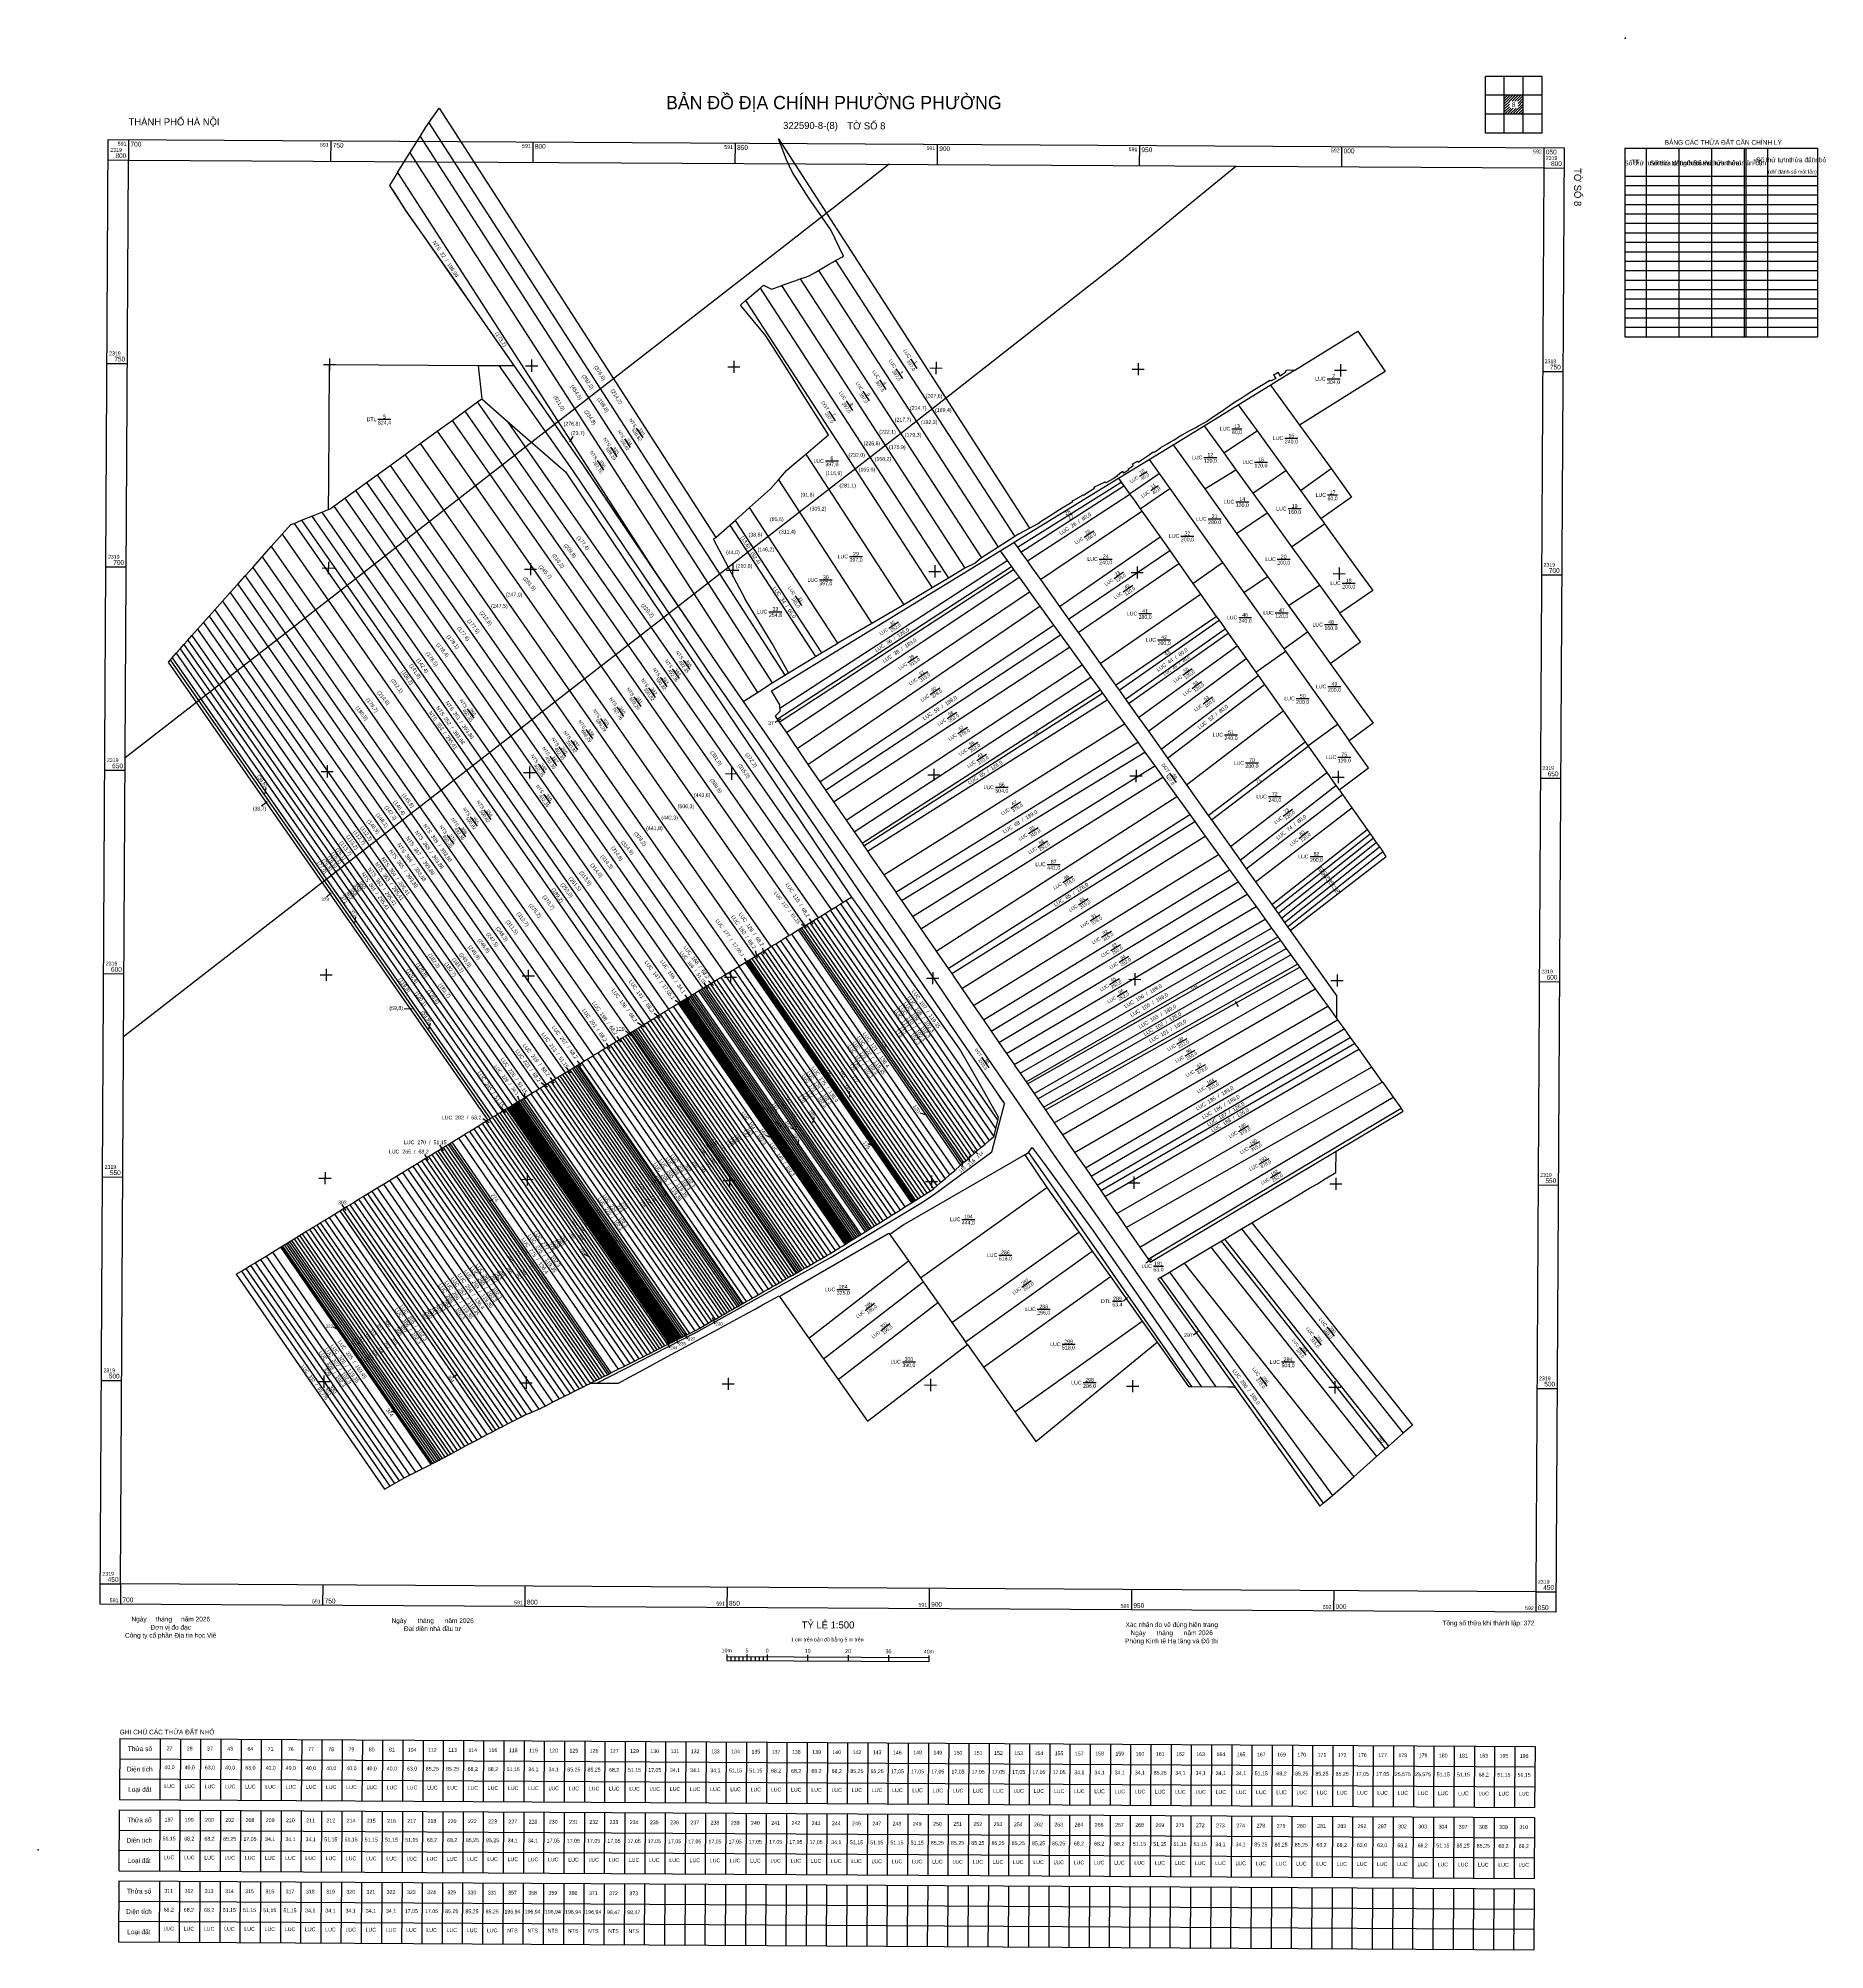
# Model space of a CAD drawing. Header units: metres. Extents: x 591850 to 11787374, y 2319432 to 2388242.
# Drawn here: x 11786901 to 11787374, y 2387736 to 2388242 of the extents above; entities outside this region: 4.
import ezdxf
from ezdxf.enums import TextEntityAlignment as Align

# ---------------------------------------------------------------- set-up
doc = ezdxf.new("R2010")
doc.units = ezdxf.units.M
for name, color, linetype in [('FeatureAttribs', 7, 'Continuous'), ('Level 10', 7, 'Continuous'), ('Level 13', 7, 'Continuous'), ('Level 22', 7, 'Continuous'), ('Level 29', 7, 'Continuous'), ('Level 32', 7, 'Continuous'), ('Level 51', 7, 'Continuous'), ('Level 6', 7, 'Continuous'), ('Level 63', 7, 'Continuous')]:
    doc.layers.add(name, color=color, linetype=linetype)

# ---------------------------------------------------------------- blocks, each defined once
blk = doc.blocks.new('FEATURE')

msp = doc.modelspace()

# ---------------------------------------------------------------- linework, layer by layer
at = {"layer": 'Level 10', "color": 7}
for points in [[(11787004.79, 2388219.93), (11787007.54, 2388223.8), (11787080.77, 2388110.17), (11787080.13, 2388109.6)], [(11787002.44, 2388216.31), (11787003.94, 2388218.73), (11787003.97, 2388218.77), (11787004.79, 2388219.93)], [(11787004.79, 2388219.93), (11787099, 2388073.75)], [(11786996.52, 2388206.77), (11786999.73, 2388211.94)], [(11786999.73, 2388211.94), (11786999.76, 2388211.99), (11787002.44, 2388216.31)], [(11786999.73, 2388211.94), (11787091.76, 2388069.14), (11787095.68, 2388071.64)], [(11787002.44, 2388216.31), (11787095.68, 2388071.64)], [(11787112.44, 2388183.43), (11787112.92, 2388183.7), (11787114.06, 2388184.35), (11787114.55, 2388184.63), (11787111.23, 2388191.56), (11787105.4, 2388199.92), (11787101.02, 2388206.77), (11787099.44, 2388210.07), (11787097.34, 2388215.65), (11787128.18, 2388167.85), (11787163.78, 2388112.66)], [(11786996.52, 2388206.77), (11786994.38, 2388203.32), (11786995.82, 2388201.07), (11786998.43, 2388196.97), (11786998.48, 2388196.89), (11786998.52, 2388196.82), (11787003.44, 2388189.81), (11787012.23, 2388177.3), (11787017.05, 2388170.32), (11787018.25, 2388168.59), (11787019.5, 2388166.78), (11787023.14, 2388161.54), (11787027.24, 2388155.64)], [(11786996.52, 2388206.77), (11787065.5, 2388099.75)], [(11787107.88, 2388180.81), (11787108.83, 2388181.35), (11787110.6, 2388182.37), (11787111.76, 2388183.04), (11787112.44, 2388183.43)], [(11787112.44, 2388183.43), (11787124.44, 2388164.95), (11787159.86, 2388110.42)], [(11787088.63, 2388172.84), (11787090.2, 2388174.18), (11787092.48, 2388176.13)], [(11787092.48, 2388176.13), (11787093.37, 2388176.89), (11787095.47, 2388175.9), (11787098.02, 2388176.8), (11787098.12, 2388176.83)], [(11787092.48, 2388176.13), (11787108.02, 2388152.21), (11787142.32, 2388099.42)], [(11787098.12, 2388176.83), (11787101.65, 2388178.07), (11787103.09, 2388178.58)], [(11787098.12, 2388176.83), (11787146.63, 2388102.01)], [(11787103.09, 2388178.58), (11787104.47, 2388179.06), (11787105.43, 2388179.41), (11787107.02, 2388180.32), (11787107.88, 2388180.81)], [(11787103.09, 2388178.58), (11787116.13, 2388158.51), (11787151.06, 2388104.75)], [(11787107.88, 2388180.81), (11787120.28, 2388161.72), (11787155.45, 2388107.59)], [(11787104.57, 2388132.23), (11787108.26, 2388135.34), (11787110.61, 2388137.32), (11787103.44, 2388148.65), (11787099.27, 2388155.23), (11787094.01, 2388163.56), (11787087.26, 2388171.67), (11787088.63, 2388172.84)], [(11787088.63, 2388172.84), (11787104.04, 2388149.12), (11787138, 2388096.84)], [(11787227.58, 2388150.49), (11787228.74, 2388151.24), (11787233.94, 2388154.43), (11787234.03, 2388154.48), (11787250.66, 2388164.75), (11787257.75, 2388154.35), (11787257.96, 2388154.05), (11787235.25, 2388139.9)], [(11786978.25, 2388117.6), (11786978.29, 2388124.91), (11786978.46, 2388155.91), (11787017.86, 2388155.69), (11787017.97, 2388155.69), (11787027.24, 2388155.64)], [(11787027.24, 2388155.64), (11787045.43, 2388129.43)], [(11787198.36, 2388133.86), (11787200.2, 2388134.92), (11787201.14, 2388135.47), (11787202.04, 2388136.02), (11787203.86, 2388137.14), (11787204.34, 2388137.44), (11787206.2, 2388138.43), (11787207.82, 2388139.3), (11787208.54, 2388139.71), (11787209.99, 2388140.53), (11787210.59, 2388140.89), (11787212.23, 2388141.98), (11787214.26, 2388143.32), (11787214.46, 2388143.45), (11787216.66, 2388144.97), (11787218.07, 2388145.93), (11787219.33, 2388146.73), (11787219.7, 2388146.96), (11787220.07, 2388147.2), (11787221.16, 2388147.9), (11787222.63, 2388148.84), (11787224.48, 2388150.02), (11787224.7, 2388150.15), (11787225.74, 2388150.77), (11787225.99, 2388150.92), (11787227.39, 2388151.75)], [(11787228.41, 2388153.16), (11787228.99, 2388152.25), (11787227.55, 2388151.51), (11787227.39, 2388151.75)], [(11787228.41, 2388153.16), (11787229.08, 2388153.55), (11787229.51, 2388153.88), (11787230.17, 2388152.87)], [(11787231.42, 2388154.17), (11787231.6, 2388153.88), (11787230.17, 2388152.87)], [(11787231.42, 2388154.17), (11787231.97, 2388154.5)], [(11787231.97, 2388154.5), (11787234.03, 2388154.48)], [(11787002.45, 2388135), (11787006.98, 2388138.27), (11787010.93, 2388141.13), (11787014.3, 2388143.58), (11787017.68, 2388146.02)], [(11787111.37, 2388011.69), (11787017.68, 2388146.02), (11787018.76, 2388146.81), (11787025.52, 2388140.93), (11787114.38, 2388013.54)], [(11787219.01, 2388145.27), (11787227.47, 2388150.46), (11787227.49, 2388150.44), (11787227.58, 2388150.49)], [(11787227.58, 2388150.49), (11787235.25, 2388139.9)], [(11787010.93, 2388141.13), (11787104.26, 2388007.33)], [(11787014.3, 2388143.58), (11787107.82, 2388009.51)], [(11787025.52, 2388140.93), (11787040.94, 2388127.52)], [(11787209.97, 2388139.72), (11787219.01, 2388145.27)], [(11787219.01, 2388145.27), (11787224.02, 2388138.36)], [(11787006.98, 2388138.27), (11787100.09, 2388004.78)], [(11787201.77, 2388134.7), (11787209.97, 2388139.72)], [(11787209.97, 2388139.72), (11787215.18, 2388132.52)], [(11787215.18, 2388132.52), (11787224.02, 2388138.36)], [(11787224.02, 2388138.36), (11787231.62, 2388127.88)], [(11787235.25, 2388139.9), (11787243.59, 2388128.37)], [(11786988.24, 2388124.7), (11786991.09, 2388126.76), (11786994.51, 2388129.24), (11786998.48, 2388132.12)], [(11787091.14, 2387999.29), (11786998.48, 2388132.12), (11787002.45, 2388135), (11787095.32, 2388001.86)], [(11787097.29, 2388125.43), (11787099.44, 2388127.91), (11787100.84, 2388129.08), (11787104.57, 2388132.23)], [(11787104.57, 2388132.23), (11787130.47, 2388092.35)], [(11787187.33, 2388125.84), (11787195.45, 2388130.82)], [(11787192.52, 2388130.07), (11787193.83, 2388130.95), (11787195.15, 2388131.85), (11787196.52, 2388132.78)], [(11787195.45, 2388130.82), (11787201.77, 2388134.7)], [(11787195.45, 2388130.82), (11787198.14, 2388127.05)], [(11787198.36, 2388133.86), (11787198.41, 2388133.78), (11787196.92, 2388132.75), (11787196.61, 2388132.64), (11787196.52, 2388132.78)], [(11787201.77, 2388134.7), (11787210.15, 2388123.03)], [(11787215.18, 2388132.52), (11787218.41, 2388128.07)], [(11786991.09, 2388126.76), (11787083.34, 2387994.51)], [(11786994.51, 2388129.24), (11787086.94, 2387996.72)], [(11787040.94, 2388127.52), (11787053.03, 2388109.54), (11787116.66, 2388014.93)], [(11787045.43, 2388129.43), (11787056.87, 2388112.52)], [(11787089.63, 2388118.05), (11787095.23, 2388123.05), (11787097.29, 2388125.43)], [(11787097.29, 2388125.43), (11787122.02, 2388087.36)], [(11787159.65, 2388108.86), (11787159.74, 2388108.92), (11787187.33, 2388125.84)], [(11787187.14, 2388126.74), (11787186.82, 2388126.26), (11787186.06, 2388125.74), (11787183.98, 2388124.64), (11787183.84, 2388124.85)], [(11787187.14, 2388126.74), (11787187.59, 2388127.01)], [(11787187.33, 2388125.84), (11787188.07, 2388124.79)], [(11787189.87, 2388128.33), (11787190.07, 2388128.02), (11787188.75, 2388127.16), (11787188.45, 2388127.62), (11787187.59, 2388127.01)], [(11787189.87, 2388128.33), (11787190.5, 2388128.7), (11787191.21, 2388129.17)], [(11787190.26, 2388121.71), (11787198.14, 2388127.05)], [(11787190.94, 2388129.59), (11787192.35, 2388130.34)], [(11787190.94, 2388129.59), (11787191.21, 2388129.17)], [(11787192.52, 2388130.07), (11787192.35, 2388130.34)], [(11787198.14, 2388127.05), (11787200.94, 2388123.12)], [(11787210.15, 2388123.03), (11787218.41, 2388128.07)], [(11787218.41, 2388128.07), (11787218.67, 2388127.72), (11787222.93, 2388121.84)], [(11787222.93, 2388121.84), (11787231.62, 2388127.88)], [(11787231.62, 2388127.88), (11787235.48, 2388122.55)], [(11787235.48, 2388122.55), (11787243.59, 2388128.37)], [(11787243.59, 2388128.37), (11787246.89, 2388123.81), (11787249.04, 2388120.83), (11787240.88, 2388115.11)], [(11786979.65, 2388118.47), (11786982.52, 2388120.55)], [(11786982.52, 2388120.55), (11786985.38, 2388122.63)], [(11786982.52, 2388120.55), (11787074.3, 2387988.97)], [(11786985.38, 2388122.63), (11786988.24, 2388124.7), (11787080.33, 2387992.67)], [(11786985.38, 2388122.63), (11787077.32, 2387990.82)], [(11787160.56, 2388107.59), (11787188.07, 2388124.79)], [(11787161.49, 2388106.28), (11787188.79, 2388123.79)], [(11787190.37, 2388121.55), (11787163.21, 2388103.87)], [(11787175.11, 2388119.86), (11787175.67, 2388120.16), (11787178, 2388121.45)], [(11787178.04, 2388121.38), (11787178, 2388121.45)], [(11787178.04, 2388121.38), (11787179.59, 2388122.34), (11787180.54, 2388122.92), (11787181.01, 2388123.19)], [(11787180.85, 2388123.43), (11787183.84, 2388124.85)], [(11787180.85, 2388123.43), (11787181.01, 2388123.19)], [(11787188.07, 2388124.79), (11787188.79, 2388123.79)], [(11787188.79, 2388123.79), (11787190.26, 2388121.71)], [(11787190.26, 2388121.71), (11787190.37, 2388121.55)], [(11787190.37, 2388121.55), (11787191.54, 2388119.9), (11787193.07, 2388117.74)], [(11787193.07, 2388117.74), (11787200.94, 2388123.12)], [(11787200.94, 2388123.12), (11787214.88, 2388103.52)], [(11787210.15, 2388123.03), (11787218.61, 2388111.24)], [(11787222.93, 2388121.84), (11787226.66, 2388116.7)], [(11787235.48, 2388122.55), (11787237.09, 2388120.34), (11787240.88, 2388115.11)], [(11786971.08, 2388114.7), (11786973.76, 2388115.78)], [(11786973.76, 2388115.78), (11786976.45, 2388116.87)], [(11786973.76, 2388115.78), (11787065.83, 2387983.79)], [(11786976.45, 2388116.87), (11786978.25, 2388117.6), (11786978.67, 2388117.77), (11786979.65, 2388118.47)], [(11786976.45, 2388116.87), (11787068.25, 2387985.27)], [(11786979.65, 2388118.47), (11787071.28, 2387987.12)], [(11787085.82, 2388114.66), (11787089.63, 2388118.05)], [(11787113.04, 2388082.14), (11787089.63, 2388118.05)], [(11787166.06, 2388113.89), (11787166.87, 2388114.43), (11787169.65, 2388116.24)], [(11787166.67, 2388099), (11787193.5, 2388117.13)], [(11787169.65, 2388116.24), (11787170.79, 2388116.98), (11787172.43, 2388117.98), (11787175.23, 2388119.68)], [(11787175.11, 2388119.86), (11787175.23, 2388119.68)], [(11787193.07, 2388117.74), (11787193.5, 2388117.13)], [(11787193.5, 2388117.13), (11787198.33, 2388110.3)], [(11787218.61, 2388111.24), (11787226.66, 2388116.7)], [(11787226.66, 2388116.7), (11787233.17, 2388107.71)], [(11786963.06, 2388107.73), (11786965.98, 2388111)], [(11786965.98, 2388111), (11786968.26, 2388113.56), (11786969.08, 2388113.89)], [(11786965.98, 2388111), (11787058.01, 2387978.99), (11787101.93, 2387915.41)], [(11786969.08, 2388113.89), (11786971.08, 2388114.7)], [(11786969.08, 2388113.89), (11787061.63, 2387981.21)], [(11786971.08, 2388114.7), (11787063.43, 2387982.31), (11787107.46, 2387918.57)], [(11787056.87, 2388112.52), (11787065.5, 2388099.75), (11787081.44, 2388076.17), (11787087.98, 2388066.72), (11787091.76, 2388069.14)], [(11787080.77, 2388110.17), (11787084.44, 2388113.44)], [(11787084.44, 2388113.44), (11787085.82, 2388114.66)], [(11787084.44, 2388113.44), (11787107.15, 2388078.64)], [(11787085.82, 2388114.66), (11787108.72, 2388079.58)], [(11787159.86, 2388110.42), (11787155.45, 2388107.59)], [(11787160.94, 2388111.1), (11787159.86, 2388110.42)], [(11787160.94, 2388111.1), (11787163.78, 2388112.66), (11787166.06, 2388113.89)], [(11787171.74, 2388091.89), (11787198.33, 2388110.3)], [(11787198.33, 2388110.3), (11787200.9, 2388106.68)], [(11787218.61, 2388111.24), (11787226.82, 2388099.82)], [(11787233.17, 2388107.71), (11787241.84, 2388113.78)], [(11787240.88, 2388115.11), (11787241.12, 2388114.78), (11787241.84, 2388113.78)], [(11787241.84, 2388113.78), (11787249.4, 2388103.36), (11787252.2, 2388099.49), (11787254.63, 2388096.14), (11787245.94, 2388090.09)], [(11786960.62, 2388104.99), (11786963.06, 2388107.73)], [(11786963.06, 2388107.73), (11787054.4, 2387976.78)], [(11787080.13, 2388109.6), (11787088.53, 2388093.84)], [(11787097.67, 2388064.99), (11787097.66, 2388065.82), (11787095.52, 2388069.52), (11787155.99, 2388106.62)], [(11787155.45, 2388107.59), (11787151.06, 2388104.75)], [(11787155.99, 2388106.62), (11787159.65, 2388108.86)], [(11787155.99, 2388106.62), (11787157.85, 2388104.02)], [(11787159.65, 2388108.86), (11787160.56, 2388107.59)], [(11787160.56, 2388107.59), (11787161.49, 2388106.28)], [(11787161.49, 2388106.28), (11787163.21, 2388103.87)], [(11787174.12, 2388088.53), (11787200.9, 2388106.68)], [(11787200.9, 2388106.68), (11787203.34, 2388103.23)], [(11787233.17, 2388107.71), (11787240.58, 2388097.49)], [(11786954.19, 2388097.8), (11786956.18, 2388100.03)], [(11786956.18, 2388100.03), (11786958.16, 2388102.24)], [(11786956.18, 2388100.03), (11787045.82, 2387971.52)], [(11786958.16, 2388102.24), (11786960.62, 2388104.99)], [(11786958.16, 2388102.24), (11787048.29, 2387973.03)], [(11786960.62, 2388104.99), (11787051.35, 2387974.91)], [(11787096.97, 2388062.09), (11787158.98, 2388102.46)], [(11787097.51, 2388061.31), (11787159.57, 2388101.64)], [(11787097.67, 2388064.99), (11787157.85, 2388104.02)], [(11787146.63, 2388102.01), (11787142.32, 2388099.42)], [(11787151.06, 2388104.75), (11787149.43, 2388103.35), (11787146.63, 2388102.01)], [(11787157.85, 2388104.02), (11787158.74, 2388102.8), (11787158.98, 2388102.46)], [(11787158.98, 2388102.46), (11787159.57, 2388101.64)], [(11787159.57, 2388101.64), (11787159.92, 2388101.15), (11787160.05, 2388100.97), (11787160.08, 2388100.93), (11787160.23, 2388100.72), (11787161.02, 2388099.62)], [(11787163.21, 2388103.87), (11787164.3, 2388102.33), (11787166.67, 2388099)], [(11787176.63, 2388085.01), (11787203.34, 2388103.23)], [(11787203.34, 2388103.23), (11787207.05, 2388097.99)], [(11787207.05, 2388097.99), (11787214.88, 2388103.52)], [(11787214.88, 2388103.52), (11787220.54, 2388095.56)], [(11786950.18, 2388093.31), (11786952.19, 2388095.56)], [(11786952.19, 2388095.56), (11786954.19, 2388097.8)], [(11786952.19, 2388095.56), (11787040.84, 2387968.47)], [(11786954.19, 2388097.8), (11787043.34, 2387970)], [(11787099.43, 2388058.5), (11787161.02, 2388099.62)], [(11787102.31, 2388054.32), (11787163.78, 2388095.78)], [(11787138, 2388096.84), (11787130.47, 2388092.35)], [(11787142.32, 2388099.42), (11787138, 2388096.84)], [(11787161.02, 2388099.62), (11787163.24, 2388096.54), (11787163.78, 2388095.78)], [(11787163.78, 2388095.78), (11787166.5, 2388091.96)], [(11787166.67, 2388099), (11787171.74, 2388091.89)], [(11787182.45, 2388076.83), (11787209.08, 2388095.12)], [(11787207.05, 2388097.99), (11787209.08, 2388095.12)], [(11787209.08, 2388095.12), (11787213.22, 2388089.27)], [(11787220.54, 2388095.56), (11787226.82, 2388099.82)], [(11787220.54, 2388095.56), (11787231.13, 2388080.67)], [(11787226.82, 2388099.82), (11787232.31, 2388092.17)], [(11787232.31, 2388092.17), (11787240.58, 2388097.49)], [(11787240.58, 2388097.49), (11787245.94, 2388090.09)], [(11786946.63, 2388089.33), (11786948.16, 2388091.04)], [(11786948.16, 2388091.04), (11786950.18, 2388093.31)], [(11786948.16, 2388091.04), (11787035.81, 2387965.38)], [(11786950.18, 2388093.31), (11787038.33, 2387966.93)], [(11787099, 2388073.75), (11787099.94, 2388074.36), (11787095.67, 2388082.08), (11787088.53, 2388093.84)], [(11787105.11, 2388050.07), (11787166.5, 2388091.96)], [(11787130.47, 2388092.35), (11787122.02, 2388087.36)], [(11787166.5, 2388091.96), (11787166.52, 2388091.98), (11787170.12, 2388086.98)], [(11787171.74, 2388091.89), (11787174.12, 2388088.53)], [(11787232.31, 2388092.17), (11787237.33, 2388085.18)], [(11787243.38, 2388076.76), (11787251.39, 2388082.57), (11787245.94, 2388090.09)], [(11786942.02, 2388084.17), (11786943.57, 2388085.9)], [(11786943.57, 2388085.9), (11786945.1, 2388087.62)], [(11786943.57, 2388085.9), (11787030.08, 2387961.87)], [(11786945.1, 2388087.62), (11786946.63, 2388089.33)], [(11786945.1, 2388087.62), (11787032, 2387963.05)], [(11786946.63, 2388089.33), (11787033.91, 2387964.22)], [(11787108.25, 2388045.49), (11787170.12, 2388086.98)], [(11787122.02, 2388087.36), (11787113.04, 2388082.14)], [(11787170.12, 2388086.98), (11787171.97, 2388084.41)], [(11787174.12, 2388088.53), (11787176.63, 2388085.01)], [(11787176.63, 2388085.01), (11787182.45, 2388076.83)], [(11787186.58, 2388071.04), (11787213.22, 2388089.27)], [(11787187.49, 2388069.75), (11787213.96, 2388088.23)], [(11787189.19, 2388067.37), (11787215.57, 2388085.95)], [(11787213.22, 2388089.27), (11787213.96, 2388088.23)], [(11787213.96, 2388088.23), (11787215.57, 2388085.95)], [(11787215.57, 2388085.95), (11787216.34, 2388084.87), (11787216.39, 2388084.8)], [(11787231.13, 2388080.67), (11787237.33, 2388085.18)], [(11787237.33, 2388085.18), (11787243.38, 2388076.76)], [(11786937.87, 2388079.52), (11786938.91, 2388080.68)], [(11786938.91, 2388080.68), (11786939.95, 2388081.85)], [(11786938.91, 2388080.68), (11787024.27, 2387958.31), (11787067.2, 2387896.16)], [(11786939.95, 2388081.85), (11786940.99, 2388083.01)], [(11786939.95, 2388081.85), (11787025.56, 2387959.11)], [(11786940.99, 2388083.01), (11786942.02, 2388084.17)], [(11786940.99, 2388083.01), (11787026.86, 2387959.9)], [(11786942.02, 2388084.17), (11787028.15, 2387960.69)], [(11787108.72, 2388079.58), (11787113.04, 2388082.14)], [(11787109.77, 2388043.28), (11787171.97, 2388084.41)], [(11787111.9, 2388040.19), (11787174.33, 2388081.13)], [(11787171.97, 2388084.41), (11787174.33, 2388081.13)], [(11787174.33, 2388081.13), (11787177.69, 2388076.47)], [(11787190.02, 2388066.19), (11787216.39, 2388084.8)], [(11787192.64, 2388062.52), (11787218.74, 2388081.48)], [(11787216.39, 2388084.8), (11787218.74, 2388081.48)], [(11787218.74, 2388081.48), (11787221.09, 2388078.16)], [(11787223.68, 2388074.5), (11787231.55, 2388080.09)], [(11787231.13, 2388080.67), (11787231.55, 2388080.09)], [(11787231.55, 2388080.09), (11787245.33, 2388060.71)], [(11786936.3, 2388077.76), (11786935.77, 2388077.17), (11787020.35, 2387955.91)], [(11786936.3, 2388077.76), (11786936.82, 2388078.34)], [(11786936.3, 2388077.76), (11787021.01, 2387956.31)], [(11786936.82, 2388078.34), (11786937.87, 2388079.52)], [(11786936.82, 2388078.34), (11787021.66, 2387956.71)], [(11786937.87, 2388079.52), (11787022.97, 2387957.51)], [(11787099.94, 2388074.36), (11787107.15, 2388078.64)], [(11787107.15, 2388078.64), (11787108.72, 2388079.58)], [(11787115.26, 2388035.31), (11787177.69, 2388076.47)], [(11787177.69, 2388076.47), (11787180.02, 2388073.22)], [(11787182.45, 2388076.83), (11787186.58, 2388071.04)], [(11787195.25, 2388058.85), (11787221.09, 2388078.16)], [(11787221.09, 2388078.16), (11787223.68, 2388074.5)], [(11787243.38, 2388076.76), (11787251.58, 2388065.34), (11787254.71, 2388060.98), (11787248.44, 2388056.34)], [(11787095.68, 2388071.64), (11787099, 2388073.75)], [(11787117.39, 2388032.2), (11787180.02, 2388073.22)], [(11787119.45, 2388029.22), (11787182.44, 2388069.86)], [(11787180.02, 2388073.22), (11787182.44, 2388069.86)], [(11787182.44, 2388069.86), (11787183.11, 2388068.92)], [(11787186.58, 2388071.04), (11787187.49, 2388069.75)], [(11787187.49, 2388069.75), (11787189.19, 2388067.37)], [(11787198.64, 2388054.08), (11787224.32, 2388073.59)], [(11787200.29, 2388051.77), (11787225.99, 2388071.24)], [(11787223.68, 2388074.5), (11787224.32, 2388073.59)], [(11787224.32, 2388073.59), (11787225.99, 2388071.24)], [(11787225.99, 2388071.24), (11787230.9, 2388064.3)], [(11787097.67, 2388064.99), (11787097.68, 2388064.11), (11787096.45, 2388062.84), (11787096.97, 2388062.09)], [(11787119.89, 2388028.57), (11787183.11, 2388068.92)], [(11787120.88, 2388027.13), (11787184.36, 2388067.2)], [(11787183.11, 2388068.92), (11787183.34, 2388068.6), (11787184.36, 2388067.2)], [(11787184.36, 2388067.2), (11787188.94, 2388060.82)], [(11787189.19, 2388067.37), (11787190.02, 2388066.19)], [(11787190.02, 2388066.19), (11787192.64, 2388062.52)], [(11787096.97, 2388062.09), (11787097.51, 2388061.31)], [(11787097.51, 2388061.31), (11787099.43, 2388058.5)], [(11787125.2, 2388020.85), (11787188.94, 2388060.82)], [(11787188.94, 2388060.82), (11787192.44, 2388055.96)], [(11787192.64, 2388062.52), (11787195.25, 2388058.85)], [(11787205.32, 2388044.71), (11787230.9, 2388064.3)], [(11787230.9, 2388064.3), (11787236.75, 2388056.04)], [(11787237.47, 2388055.02), (11787245.33, 2388060.71)], [(11787245.33, 2388060.71), (11787248.44, 2388056.34)], [(11787099.43, 2388058.5), (11787101.52, 2388055.46), (11787102.31, 2388054.32)], [(11787128.38, 2388016.24), (11787192.44, 2388055.96)], [(11787192.44, 2388055.96), (11787194.3, 2388053.37)], [(11787195.25, 2388058.85), (11787198.64, 2388054.08)], [(11787211.08, 2388036.61), (11787236.75, 2388056.04)], [(11787211.91, 2388035.44), (11787237.58, 2388054.88)], [(11787236.75, 2388056.04), (11787237.47, 2388055.02)], [(11787237.47, 2388055.02), (11787237.58, 2388054.88)], [(11787237.58, 2388054.88), (11787238.24, 2388053.94), (11787242.49, 2388047.93)], [(11787245.74, 2388043.34), (11787253.54, 2388049.18), (11787248.44, 2388056.34)], [(11787102.31, 2388054.32), (11787105.11, 2388050.07)], [(11787105.11, 2388050.07), (11787108.25, 2388045.49)], [(11787129.85, 2388014.09), (11787194.3, 2388053.37)], [(11787132.78, 2388009.83), (11787196.91, 2388049.75)], [(11787194.3, 2388053.37), (11787196.91, 2388049.75)], [(11787196.91, 2388049.75), (11787199.09, 2388046.73)], [(11787198.64, 2388054.08), (11787200.29, 2388051.77)], [(11787200.29, 2388051.77), (11787205.32, 2388044.71)], [(11787108.25, 2388045.49), (11787109.77, 2388043.28)], [(11787135.03, 2388006.55), (11787199.09, 2388046.73)], [(11787199.09, 2388046.73), (11787202.75, 2388041.63)], [(11787205.32, 2388044.71), (11787211.08, 2388036.61)], [(11787216.96, 2388028.36), (11787242.49, 2388047.93)], [(11787219.52, 2388024.76), (11787244.91, 2388044.52)], [(11787242.49, 2388047.93), (11787244.91, 2388044.52)], [(11787244.91, 2388044.52), (11787245.74, 2388043.34)], [(11787109.77, 2388043.28), (11787111.9, 2388040.19)], [(11787111.9, 2388040.19), (11787115.26, 2388035.31)], [(11787139.1, 2388000.64), (11787202.75, 2388041.63)], [(11787202.75, 2388041.63), (11787206.24, 2388036.79)], [(11787221.14, 2388022.48), (11787246.61, 2388042.11)], [(11787245.74, 2388043.34), (11787246.61, 2388042.11)], [(11787246.61, 2388042.11), (11787249.12, 2388038.56)], [(11787115.26, 2388035.31), (11787117.39, 2388032.2)], [(11787142.24, 2387996.07), (11787206.24, 2388036.79)], [(11787143.18, 2387994.71), (11787207.51, 2388035.02)], [(11787206.24, 2388036.79), (11787207.51, 2388035.02)], [(11787207.51, 2388035.02), (11787210.31, 2388031.13)], [(11787211.08, 2388036.61), (11787211.91, 2388035.44)], [(11787211.91, 2388035.44), (11787216.96, 2388028.36)], [(11787223.61, 2388019.01), (11787249.12, 2388038.56)], [(11787249.12, 2388038.56), (11787253.14, 2388032.89)], [(11787117.39, 2388032.2), (11787119.45, 2388029.22)], [(11787119.45, 2388029.22), (11787119.89, 2388028.57)], [(11787145.88, 2387990.78), (11787210.31, 2388031.13)], [(11787210.31, 2388031.13), (11787213.84, 2388026.23)], [(11787227.9, 2388012.98), (11787253.14, 2388032.89)], [(11787228.72, 2388011.83), (11787253.98, 2388031.7)], [(11787229.58, 2388010.62), (11787254.79, 2388030.57)], [(11787230.46, 2388009.39), (11787255.58, 2388029.45)], [(11787253.14, 2388032.89), (11787253.97, 2388031.72), (11787253.98, 2388031.7)], [(11787253.98, 2388031.7), (11787254.37, 2388031.16), (11787254.49, 2388030.99), (11787254.79, 2388030.57)], [(11787254.79, 2388030.57), (11787255.58, 2388029.45)], [(11787255.58, 2388029.45), (11787256.41, 2388028.28)], [(11787119.89, 2388028.57), (11787120.36, 2388027.89), (11787120.88, 2388027.13)], [(11787120.88, 2388027.13), (11787121.71, 2388025.92), (11787125.2, 2388020.85)], [(11787148.96, 2387986.3), (11787213.84, 2388026.23)], [(11787213.84, 2388026.23), (11787216.73, 2388022.21)], [(11787216.96, 2388028.36), (11787219.52, 2388024.76)], [(11787219.52, 2388024.76), (11787221.14, 2388022.48)], [(11787231.29, 2388008.22), (11787256.41, 2388028.28)], [(11787232.06, 2388007.14), (11787257.3, 2388027.01)], [(11787232.79, 2388006.12), (11787258.23, 2388025.7), (11787257.3, 2388027.01)], [(11787256.41, 2388028.28), (11787257.3, 2388027.01)], [(11787125.2, 2388020.85), (11787128.38, 2388016.24)], [(11787151.57, 2387982.51), (11787216.73, 2388022.21)], [(11787216.73, 2388022.21), (11787219.04, 2388019)], [(11787221.14, 2388022.48), (11787223.61, 2388019.01)], [(11786953.81, 2387915.14), (11786955.15, 2387915.95), (11786956.36, 2387916.7), (11786957.57, 2387917.44), (11786958.78, 2387918.18), (11786960.24, 2387919.07), (11786961.68, 2387919.96), (11786963.37, 2387920.99), (11786965.53, 2387922.32), (11786965.78, 2387922.47), (11786966.02, 2387922.61), (11786966.49, 2387922.91), (11786966.97, 2387923.2), (11786967.45, 2387923.5), (11786967.93, 2387923.79), (11786968.41, 2387924.08), (11786969.13, 2387924.52), (11786969.84, 2387924.96), (11786970.56, 2387925.4), (11786971.28, 2387925.84), (11786972.23, 2387926.42), (11786973.18, 2387927.01), (11786974.13, 2387927.59), (11786975.09, 2387928.17), (11786976.04, 2387928.76), (11786977.22, 2387929.48), (11786978.41, 2387930.21), (11786979.83, 2387931.08), (11786981.25, 2387931.95), (11786981.95, 2387932.38), (11786982.9, 2387932.96), (11786983.84, 2387933.54), (11786985.02, 2387934.26), (11786986.19, 2387934.98), (11786987.36, 2387935.7), (11786988.53, 2387936.42), (11786989.7, 2387937.13), (11786991.1, 2387937.99), (11786992.73, 2387938.98), (11786994.35, 2387939.98), (11786996.2, 2387941.11), (11786997.81, 2387942.1), (11786999.19, 2387942.94), (11787000.57, 2387943.79), (11787001.71, 2387944.49), (11787002.86, 2387945.19), (11787003.77, 2387945.75), (11787004.69, 2387946.31), (11787005.6, 2387946.87), (11787006.51, 2387947.43), (11787007.19, 2387947.85), (11787007.87, 2387948.27), (11787008.55, 2387948.68), (11787009.23, 2387949.1), (11787009.91, 2387949.52), (11787010.37, 2387949.79), (11787010.82, 2387950.07), (11787012.63, 2387951.18), (11787014.2, 2387952.15), (11787014.41, 2387952.27), (11787015.55, 2387952.97), (11787016.68, 2387953.66), (11787017.8, 2387954.35), (11787018.92, 2387955.04), (11787019.81, 2387955.58), (11787020.35, 2387955.91), (11787020.71, 2387956.13), (11787021.01, 2387956.31), (11787021.6, 2387956.67), (11787021.66, 2387956.71), (11787022.27, 2387957.09), (11787022.94, 2387957.49), (11787022.97, 2387957.51), (11787023.6, 2387957.91), (11787024.27, 2387958.31), (11787024.93, 2387958.72), (11787025.38, 2387959), (11787025.56, 2387959.11), (11787025.6, 2387959.13), (11787025.83, 2387959.26), (11787026.04, 2387959.4), (11787026.27, 2387959.54), (11787026.49, 2387959.67), (11787026.71, 2387959.81), (11787026.86, 2387959.9), (11787026.93, 2387959.94), (11787027.15, 2387960.08), (11787027.37, 2387960.22), (11787027.59, 2387960.35), (11787027.81, 2387960.49), (11787028.04, 2387960.62), (11787028.15, 2387960.69), (11787028.26, 2387960.75), (11787028.48, 2387960.89), (11787028.92, 2387961.16), (11787029.36, 2387961.43), (11787029.8, 2387961.7), (11787030.08, 2387961.87), (11787030.46, 2387962.11), (11787031.78, 2387962.92), (11787032, 2387963.05), (11787033.1, 2387963.73), (11787033.91, 2387964.22), (11787034.2, 2387964.4), (11787035.3, 2387965.07), (11787035.81, 2387965.38), (11787036.18, 2387965.61), (11787037.06, 2387966.15), (11787037.93, 2387966.69), (11787038.33, 2387966.93), (11787038.81, 2387967.22), (11787039.47, 2387967.63), (11787040.13, 2387968.03), (11787040.78, 2387968.43), (11787040.84, 2387968.47), (11787041.44, 2387968.83), (11787042.1, 2387969.24), (11787042.75, 2387969.64), (11787043.19, 2387969.91), (11787043.34, 2387970), (11787043.63, 2387970.17), (11787044.06, 2387970.44), (11787044.28, 2387970.58), (11787045.16, 2387971.11), (11787045.82, 2387971.52), (11787046.68, 2387972.05), (11787048.21, 2387972.99), (11787048.29, 2387973.03), (11787049.52, 2387973.79), (11787050.83, 2387974.59), (11787051.35, 2387974.91), (11787051.92, 2387975.26), (11787052.79, 2387975.79), (11787053.66, 2387976.32), (11787054.4, 2387976.78), (11787054.53, 2387976.86), (11787055.4, 2387977.39), (11787056.05, 2387977.79), (11787056.71, 2387978.19), (11787057.36, 2387978.59), (11787058.01, 2387978.99), (11787058.23, 2387979.12), (11787058.66, 2387979.39), (11787059.1, 2387979.65), (11787059.53, 2387979.92), (11787060.15, 2387980.31), (11787060.83, 2387980.72), (11787061.63, 2387981.21), (11787061.7, 2387981.25), (11787062.56, 2387981.78), (11787063.43, 2387982.31), (11787064.3, 2387982.84), (11787065.16, 2387983.38), (11787065.83, 2387983.79), (11787066.03, 2387983.9), (11787067.11, 2387984.56), (11787068.19, 2387985.23), (11787068.25, 2387985.27), (11787069.49, 2387986.03), (11787070.79, 2387986.82), (11787071.01, 2387986.95), (11787071.22, 2387987.08), (11787071.28, 2387987.12), (11787071.44, 2387987.22), (11787071.65, 2387987.35), (11787071.87, 2387987.48), (11787072.08, 2387987.62), (11787072.3, 2387987.75), (11787072.52, 2387987.88), (11787072.73, 2387988.02), (11787072.95, 2387988.15), (11787073.38, 2387988.41), (11787073.82, 2387988.68), (11787074.25, 2387988.94), (11787074.3, 2387988.97), (11787074.68, 2387989.21), (11787075.12, 2387989.47), (11787076.2, 2387990.14), (11787076.63, 2387990.4), (11787077.06, 2387990.67), (11787077.32, 2387990.82), (11787077.5, 2387990.93), (11787077.93, 2387991.2), (11787078.58, 2387991.6), (11787079.23, 2387992), (11787080.1, 2387992.53), (11787080.33, 2387992.67), (11787080.96, 2387993.06), (11787082.05, 2387993.72), (11787083.13, 2387994.38), (11787083.34, 2387994.51), (11787084.21, 2387995.05), (11787085.51, 2387995.84), (11787086.81, 2387996.64), (11787086.94, 2387996.72), (11787088.55, 2387997.7), (11787088.77, 2387997.83), (11787088.98, 2387997.97), (11787089.31, 2387998.17), (11787089.63, 2387998.37), (11787090.28, 2387998.76), (11787090.94, 2387999.16), (11787091.14, 2387999.29), (11787091.8, 2387999.69), (11787092.67, 2388000.23), (11787093.54, 2388000.76), (11787094.4, 2388001.29), (11787095.32, 2388001.86), (11787095.49, 2388001.96), (11787096.59, 2388002.63), (11787097.89, 2388003.43), (11787099.21, 2388004.24), (11787100.09, 2388004.78), (11787100.75, 2388005.19), (11787102.52, 2388006.27), (11787102.97, 2388006.54), (11787103.41, 2388006.81), (11787104.08, 2388007.22), (11787104.26, 2388007.33), (11787104.75, 2388007.63), (11787105.64, 2388008.18), (11787106.54, 2388008.72), (11787107.43, 2388009.27), (11787107.82, 2388009.51), (11787108.56, 2388009.96), (11787109.68, 2388010.66), (11787111.04, 2388011.49), (11787111.37, 2388011.69), (11787112.4, 2388012.32), (11787113.78, 2388013.17), (11787114.38, 2388013.54), (11787115.19, 2388014.03), (11787116.66, 2388014.93), (11787126.24, 2388001.57)], [(11787115.19, 2388014.03), (11787155.39, 2387955.83)], [(11787128.38, 2388016.24), (11787128.43, 2388016.15), (11787129.85, 2388014.09)], [(11787129.85, 2388014.09), (11787132.78, 2388009.83)], [(11787153.65, 2387979.49), (11787219.04, 2388019)], [(11787155.7, 2387976.51), (11787221.38, 2388015.75)], [(11787219.04, 2388019), (11787221.38, 2388015.75)], [(11787221.38, 2388015.75), (11787223.76, 2388012.44)], [(11787223.61, 2388019.01), (11787227.9, 2388012.98)], [(11787107.43, 2388009.27), (11787149.91, 2387947.79)], [(11787108.56, 2388009.96), (11787150.91, 2387948.66)], [(11787109.68, 2388010.66), (11787151.91, 2387949.53)], [(11787111.04, 2388011.49), (11787153.12, 2387950.58)], [(11787112.4, 2388012.32), (11787154.33, 2387951.63)], [(11787113.78, 2388013.17), (11787154.9, 2387953.65)], [(11787132.78, 2388009.83), (11787135.03, 2388006.55)], [(11787157.7, 2387973.6), (11787223.76, 2388012.44)], [(11787159.72, 2387970.66), (11787226.12, 2388009.17)], [(11787223.76, 2388012.44), (11787226.12, 2388009.17)], [(11787226.12, 2388009.17), (11787227.85, 2388006.76)], [(11787227.9, 2388012.98), (11787228.72, 2388011.83)], [(11787228.72, 2388011.83), (11787229.58, 2388010.62)], [(11787229.58, 2388010.62), (11787230.46, 2388009.39)], [(11787230.46, 2388009.39), (11787231.29, 2388008.22)], [(11787099.21, 2388004.24), (11787142.6, 2387941.43)], [(11787100.75, 2388005.19), (11787143.97, 2387942.63)], [(11787102.52, 2388006.27), (11787145.54, 2387943.99)], [(11787102.97, 2388006.54), (11787145.94, 2387944.34)], [(11787103.41, 2388006.81), (11787146.33, 2387944.68)], [(11787104.08, 2388007.22), (11787146.93, 2387945.2)], [(11787104.75, 2388007.63), (11787147.52, 2387945.71)], [(11787105.64, 2388008.18), (11787148.31, 2387946.41)], [(11787106.54, 2388008.72), (11787149.11, 2387947.1)], [(11787135.03, 2388006.55), (11787139.1, 2388000.64)], [(11787161.27, 2387968.41), (11787227.85, 2388006.76)], [(11787162.89, 2387966.05), (11787229.5, 2388004.46)], [(11787227.85, 2388006.76), (11787229.5, 2388004.46)], [(11787229.5, 2388004.46), (11787230.24, 2388003.44)], [(11787231.29, 2388008.22), (11787232.06, 2388007.14)], [(11787232.06, 2388007.14), (11787232.79, 2388006.12)], [(11787232.79, 2388006.12), (11787245.16, 2387988.73)], [(11787090.94, 2387999.16), (11787134.91, 2387935.51)], [(11787091.8, 2387999.69), (11787135.78, 2387936.04)], [(11787092.67, 2388000.23), (11787136.64, 2387936.57)], [(11787093.54, 2388000.76), (11787137.51, 2387937.1)], [(11787094.4, 2388001.29), (11787138.32, 2387937.71)], [(11787095.49, 2388001.96), (11787139.29, 2387938.56)], [(11787096.59, 2388002.63), (11787140.26, 2387939.4)], [(11787097.89, 2388003.43), (11787141.42, 2387940.42)], [(11787126.24, 2388001.57), (11787131.23, 2387994.55)], [(11787139.1, 2388000.64), (11787142.24, 2387996.07)], [(11787163.25, 2387965.52), (11787230.24, 2388003.44)], [(11787165.01, 2387962.97), (11787231.74, 2388001.35)], [(11787165.99, 2387961.55), (11787232.95, 2387999.67)], [(11787230.24, 2388003.44), (11787231.74, 2388001.35)], [(11787231.74, 2388001.35), (11787232.95, 2387999.67)], [(11787232.95, 2387999.67), (11787234.71, 2387997.22)], [(11786993.07, 2387858.3), (11786994.44, 2387859.07), (11786995.68, 2387859.77), (11786996.93, 2387860.47), (11786998.17, 2387861.17), (11786999.68, 2387861.97), (11787001.21, 2387862.75), (11787002.99, 2387863.65), (11787005.27, 2387864.8), (11787005.52, 2387864.93), (11787005.77, 2387865.06), (11787006.28, 2387865.32), (11787006.78, 2387865.58), (11787007.29, 2387865.83), (11787007.79, 2387866.09), (11787008.3, 2387866.35), (11787009.04, 2387866.75), (11787009.21, 2387866.84), (11787009.58, 2387867.05), (11787009.78, 2387867.16), (11787010.52, 2387867.56), (11787011.26, 2387867.96), (11787012.25, 2387868.5), (11787013.23, 2387869.04), (11787014.21, 2387869.58), (11787014.34, 2387869.63), (11787015.21, 2387870.1), (11787015.33, 2387870.17), (11787016.2, 2387870.62), (11787017.44, 2387871.27), (11787018.68, 2387871.92), (11787020.16, 2387872.7), (11787021.64, 2387873.48), (11787022.38, 2387873.87), (11787023.37, 2387874.38), (11787024.36, 2387874.89), (11787025.59, 2387875.52), (11787026.83, 2387876.16), (11787028.06, 2387876.79), (11787029.28, 2387877.43), (11787030.21, 2387877.9), (11787030.53, 2387878.03), (11787032.08, 2387878.67), (11787033.89, 2387879.41), (11787034.12, 2387879.5), (11787034.99, 2387879.95), (11787035.6, 2387880.27), (11787037.54, 2387881.26), (11787039.24, 2387882.13), (11787040.69, 2387882.87), (11787042.15, 2387883.61), (11787043.36, 2387884.21), (11787044.56, 2387884.82), (11787045.53, 2387885.3), (11787046.5, 2387885.79), (11787047.46, 2387886.27), (11787047.58, 2387886.33), (11787048.43, 2387886.75), (11787049.15, 2387887.12), (11787049.87, 2387887.48), (11787050.59, 2387887.83), (11787051.3, 2387888.2), (11787052.03, 2387888.55), (11787052.5, 2387888.8), (11787052.98, 2387889.03), (11787054.89, 2387890), (11787056.56, 2387890.83), (11787057.99, 2387891.55), (11787059.18, 2387892.14), (11787060.36, 2387892.73), (11787061.54, 2387893.33), (11787062.49, 2387893.8), (11787063.44, 2387894.27), (11787064.38, 2387894.75), (11787065.09, 2387895.1), (11787065.79, 2387895.46), (11787066.5, 2387895.81), (11787067.2, 2387896.16), (11787067.91, 2387896.52), (11787068.38, 2387896.75), (11787068.61, 2387896.87), (11787068.85, 2387896.99), (11787069.08, 2387897.1), (11787069.32, 2387897.22), (11787069.55, 2387897.34), (11787069.78, 2387897.46), (11787070.02, 2387897.58), (11787070.25, 2387897.69), (11787070.48, 2387897.81), (11787070.72, 2387897.93), (11787070.95, 2387898.04), (11787071.18, 2387898.16), (11787071.42, 2387898.28), (11787071.65, 2387898.4), (11787072.12, 2387898.63), (11787072.59, 2387898.86), (11787073.05, 2387899.1), (11787073.75, 2387899.44), (11787075.15, 2387900.14), (11787076.5, 2387900.91), (11787077.63, 2387901.54), (11787078.74, 2387902.19), (11787079.64, 2387902.69), (11787080.54, 2387903.21), (11787081.43, 2387903.72), (11787082.33, 2387904.23), (11787083, 2387904.61), (11787083.67, 2387905), (11787084.34, 2387905.38), (11787085.01, 2387905.76), (11787085.68, 2387906.14), (11787086.35, 2387906.53), (11787086.8, 2387906.78), (11787087.24, 2387907.04), (11787087.69, 2387907.29), (11787087.91, 2387907.42), (11787088.81, 2387907.93), (11787089.04, 2387908.07), (11787089.49, 2387908.31), (11787089.94, 2387908.57), (11787090.37, 2387908.81), (11787091.06, 2387909.21), (11787091.93, 2387909.71), (11787093.26, 2387910.47), (11787094.6, 2387911.23), (11787095.71, 2387911.87), (11787096.6, 2387912.37), (11787097.49, 2387912.88), (11787098.38, 2387913.39), (11787099.26, 2387913.9), (11787099.93, 2387914.27), (11787100.6, 2387914.65), (11787101.27, 2387915.03), (11787101.93, 2387915.41), (11787102.15, 2387915.54), (11787102.59, 2387915.79), (11787103.04, 2387916.05), (11787103.48, 2387916.3), (11787104.17, 2387916.69), (11787104.81, 2387917.06), (11787105.69, 2387917.56), (11787106.58, 2387918.07), (11787107.46, 2387918.57), (11787108.35, 2387919.08), (11787109.23, 2387919.58), (11787110.12, 2387920.08), (11787110.91, 2387920.53), (11787111.21, 2387920.73), (11787112.29, 2387921.4), (11787112.62, 2387921.61), (11787113.58, 2387922.2), (11787114.5, 2387922.77), (11787114.87, 2387923), (11787115.09, 2387923.14), (11787115.3, 2387923.27), (11787115.52, 2387923.4), (11787115.73, 2387923.54), (11787115.95, 2387923.68), (11787116.16, 2387923.81), (11787116.38, 2387923.95), (11787116.59, 2387924.08), (11787116.81, 2387924.22), (11787117.02, 2387924.35), (11787117.3, 2387924.51), (11787117.45, 2387924.62), (11787117.72, 2387924.79), (11787117.88, 2387924.89), (11787118.05, 2387924.99), (11787118.15, 2387925.06), (11787118.32, 2387925.15), (11787118.48, 2387925.26), (11787118.58, 2387925.32), (11787118.75, 2387925.42), (11787119.17, 2387925.7), (11787120.25, 2387926.37), (11787120.68, 2387926.63), (11787121.12, 2387926.9), (11787121.54, 2387927.17), (11787121.98, 2387927.44), (11787122.62, 2387927.84), (11787123.27, 2387928.25), (11787124.13, 2387928.78), (11787124.99, 2387929.32), (11787126.07, 2387929.99), (11787127.15, 2387930.66), (11787128.23, 2387931.33), (11787129.52, 2387932.14), (11787130.81, 2387932.95), (11787132.54, 2387934.02), (11787132.76, 2387934.16), (11787132.97, 2387934.29), (11787133.29, 2387934.5), (11787133.61, 2387934.7), (11787134.26, 2387935.1), (11787134.91, 2387935.51), (11787135.78, 2387936.04), (11787136.64, 2387936.57), (11787137.51, 2387937.1), (11787137.87, 2387937.32), (11787138.32, 2387937.71), (11787139.29, 2387938.56), (11787140.26, 2387939.4), (11787141.42, 2387940.42), (11787142.6, 2387941.43), (11787143.97, 2387942.63), (11787145.54, 2387943.99), (11787145.94, 2387944.34), (11787146.33, 2387944.68), (11787146.93, 2387945.2), (11787147.52, 2387945.71), (11787148.31, 2387946.41), (11787149.11, 2387947.1), (11787149.91, 2387947.79), (11787150.91, 2387948.66), (11787151.91, 2387949.53), (11787153.12, 2387950.58), (11787154.33, 2387951.63), (11787154.42, 2387951.71), (11787154.9, 2387953.65), (11787154.97, 2387953.95), (11787155.39, 2387955.83), (11787155.58, 2387956.71), (11787149.74, 2387967.03), (11787145.36, 2387974.74), (11787131.23, 2387994.55)], [(11787083.13, 2387994.38), (11787127.15, 2387930.66)], [(11787084.21, 2387995.05), (11787128.23, 2387931.33)], [(11787085.51, 2387995.84), (11787129.52, 2387932.14)], [(11787086.81, 2387996.64), (11787130.81, 2387932.95)], [(11787088.55, 2387997.7), (11787132.54, 2387934.02)], [(11787088.77, 2387997.83), (11787132.76, 2387934.16)], [(11787088.98, 2387997.97), (11787132.97, 2387934.29)], [(11787089.31, 2387998.17), (11787133.29, 2387934.5)], [(11787089.63, 2387998.37), (11787133.61, 2387934.7)], [(11787090.28, 2387998.76), (11787134.26, 2387935.1)], [(11787142.24, 2387996.07), (11787143.18, 2387994.71)], [(11787143.18, 2387994.71), (11787143.62, 2387994.08), (11787145.88, 2387990.78)], [(11787167.49, 2387959.36), (11787234.71, 2387997.22)], [(11787167.99, 2387958.64), (11787235.31, 2387996.39)], [(11787234.71, 2387997.22), (11787235.31, 2387996.39)], [(11787235.31, 2387996.39), (11787237.32, 2387993.6)], [(11787074.25, 2387988.94), (11787118.32, 2387925.15)], [(11787074.68, 2387989.21), (11787118.75, 2387925.42)], [(11787075.12, 2387989.47), (11787119.17, 2387925.7)], [(11787076.2, 2387990.14), (11787120.25, 2387926.37)], [(11787076.63, 2387990.4), (11787120.68, 2387926.63)], [(11787077.06, 2387990.67), (11787121.12, 2387926.9)], [(11787077.5, 2387990.93), (11787121.54, 2387927.17)], [(11787077.93, 2387991.2), (11787121.98, 2387927.44)], [(11787078.58, 2387991.6), (11787122.62, 2387927.84)], [(11787079.23, 2387992), (11787123.27, 2387928.25)], [(11787080.1, 2387992.53), (11787124.13, 2387928.78)], [(11787080.96, 2387993.06), (11787124.99, 2387929.32)], [(11787082.05, 2387993.72), (11787126.07, 2387929.99)], [(11787145.88, 2387990.78), (11787148.96, 2387986.3)], [(11787170.32, 2387955.24), (11787237.32, 2387993.6)], [(11787172.55, 2387952.01), (11787239.4, 2387990.7)], [(11787237.32, 2387993.6), (11787239.4, 2387990.7)], [(11787239.4, 2387990.7), (11787242.75, 2387986.06)], [(11787245.13, 2387982.75), (11787245.16, 2387988.73)], [(11787066.03, 2387983.9), (11787110.12, 2387920.08)], [(11787067.11, 2387984.56), (11787111.21, 2387920.73)], [(11787068.19, 2387985.23), (11787112.29, 2387921.4)], [(11787069.49, 2387986.03), (11787113.58, 2387922.2)], [(11787070.79, 2387986.82), (11787114.87, 2387923)], [(11787071.01, 2387986.95), (11787115.09, 2387923.14)], [(11787071.22, 2387987.08), (11787115.3, 2387923.27)], [(11787071.44, 2387987.22), (11787115.52, 2387923.4)], [(11787071.65, 2387987.35), (11787115.73, 2387923.54)], [(11787071.87, 2387987.48), (11787115.95, 2387923.68)], [(11787072.08, 2387987.62), (11787116.16, 2387923.81)], [(11787072.3, 2387987.75), (11787116.38, 2387923.95)], [(11787072.52, 2387987.88), (11787116.59, 2387924.08)], [(11787072.73, 2387988.02), (11787116.81, 2387924.22)], [(11787072.95, 2387988.15), (11787117.02, 2387924.35)], [(11787073.38, 2387988.41), (11787117.45, 2387924.62)], [(11787073.82, 2387988.68), (11787117.88, 2387924.89)], [(11787148.96, 2387986.3), (11787151.57, 2387982.51)], [(11787175.72, 2387947.4), (11787242.75, 2387986.06)], [(11787242.75, 2387986.06), (11787245.13, 2387982.75), (11787245.32, 2387982.48)], [(11787058.23, 2387979.12), (11787102.15, 2387915.54)], [(11787058.66, 2387979.39), (11787102.59, 2387915.79)], [(11787059.1, 2387979.65), (11787103.04, 2387916.05)], [(11787059.53, 2387979.92), (11787103.48, 2387916.3)], [(11787060.15, 2387980.31), (11787104.17, 2387916.69)], [(11787060.83, 2387980.72), (11787104.81, 2387917.06)], [(11787061.7, 2387981.25), (11787105.69, 2387917.56)], [(11787062.56, 2387981.78), (11787106.58, 2387918.07)], [(11787064.3, 2387982.84), (11787108.35, 2387919.08)], [(11787065.16, 2387983.38), (11787109.23, 2387919.58)], [(11787151.57, 2387982.51), (11787153.65, 2387979.49)], [(11787153.65, 2387979.49), (11787155.7, 2387976.51)], [(11787178.56, 2387943.27), (11787245.32, 2387982.48)], [(11787180.07, 2387941.07), (11787247.06, 2387980.07)], [(11787245.32, 2387982.48), (11787246.99, 2387980.15), (11787247.06, 2387980.07)], [(11787247.06, 2387980.07), (11787248.69, 2387977.8)], [(11787049.52, 2387973.79), (11787093.26, 2387910.47)], [(11787050.83, 2387974.59), (11787094.6, 2387911.23)], [(11787051.92, 2387975.26), (11787095.71, 2387911.87)], [(11787052.79, 2387975.79), (11787096.6, 2387912.37)], [(11787053.66, 2387976.32), (11787097.49, 2387912.88)], [(11787054.53, 2387976.86), (11787098.38, 2387913.39)], [(11787055.4, 2387977.39), (11787099.26, 2387913.9)], [(11787056.05, 2387977.79), (11787099.93, 2387914.27)], [(11787056.71, 2387978.19), (11787100.6, 2387914.65)], [(11787057.36, 2387978.59), (11787101.27, 2387915.03)], [(11787155.7, 2387976.51), (11787157.7, 2387973.6)], [(11787157.7, 2387973.6), (11787159.72, 2387970.66)], [(11787181.68, 2387938.72), (11787248.69, 2387977.8)], [(11787182.68, 2387937.27), (11787249.85, 2387976.18)], [(11787183.76, 2387935.7), (11787250.93, 2387974.68)], [(11787248.69, 2387977.8), (11787249.85, 2387976.18)], [(11787249.85, 2387976.18), (11787250.4, 2387975.42), (11787250.93, 2387974.68)], [(11787250.93, 2387974.68), (11787254.31, 2387969.98)], [(11787041.44, 2387968.83), (11787085.01, 2387905.76)], [(11787042.1, 2387969.24), (11787085.68, 2387906.14)], [(11787042.75, 2387969.64), (11787086.35, 2387906.53)], [(11787043.19, 2387969.91), (11787086.8, 2387906.78)], [(11787043.63, 2387970.17), (11787087.24, 2387907.04)], [(11787044.06, 2387970.44), (11787087.69, 2387907.29)], [(11787044.28, 2387970.58), (11787087.91, 2387907.42)], [(11787045.16, 2387971.11), (11787088.81, 2387907.93)], [(11787046.68, 2387972.05), (11787090.37, 2387908.81)], [(11787048.21, 2387972.99), (11787091.93, 2387909.71)], [(11787159.72, 2387970.66), (11787159.93, 2387970.35), (11787161.27, 2387968.41)], [(11787186.86, 2387931.2), (11787254.31, 2387969.98)], [(11787254.31, 2387969.98), (11787254.35, 2387969.93), (11787257.17, 2387966.01)], [(11787033.1, 2387963.73), (11787076.5, 2387900.91)], [(11787034.2, 2387964.4), (11787077.63, 2387901.54)], [(11787035.3, 2387965.07), (11787078.74, 2387902.19)], [(11787036.18, 2387965.61), (11787079.64, 2387902.69)], [(11787037.06, 2387966.15), (11787080.54, 2387903.21)], [(11787037.93, 2387966.69), (11787081.43, 2387903.72)], [(11787038.81, 2387967.22), (11787082.33, 2387904.23)], [(11787039.47, 2387967.63), (11787083, 2387904.61)], [(11787040.13, 2387968.03), (11787083.67, 2387905)], [(11787040.78, 2387968.43), (11787084.34, 2387905.38)], [(11787161.27, 2387968.41), (11787161.82, 2387967.6), (11787162.89, 2387966.05)], [(11787162.89, 2387966.05), (11787163.25, 2387965.52)], [(11787163.25, 2387965.52), (11787163.61, 2387965), (11787164.04, 2387964.38), (11787165.01, 2387962.97)], [(11787189.4, 2387927.51), (11787257.17, 2387966.01)], [(11787257.17, 2387966.01), (11787257.27, 2387965.87), (11787260.02, 2387962.05)], [(11787024.93, 2387958.72), (11787067.91, 2387896.52)], [(11787025.38, 2387959), (11787068.38, 2387896.75)], [(11787025.6, 2387959.13), (11787068.61, 2387896.87)], [(11787025.83, 2387959.26), (11787068.85, 2387896.99)], [(11787026.04, 2387959.4), (11787069.08, 2387897.1)], [(11787026.27, 2387959.54), (11787069.32, 2387897.22)], [(11787026.49, 2387959.67), (11787069.55, 2387897.34)], [(11787026.71, 2387959.81), (11787069.78, 2387897.46)], [(11787026.93, 2387959.94), (11787070.02, 2387897.58)], [(11787027.15, 2387960.08), (11787070.25, 2387897.69)], [(11787027.37, 2387960.22), (11787070.48, 2387897.81)], [(11787027.59, 2387960.35), (11787070.72, 2387897.93)], [(11787027.81, 2387960.49), (11787070.95, 2387898.04)], [(11787028.04, 2387960.62), (11787071.18, 2387898.16)], [(11787028.26, 2387960.75), (11787071.42, 2387898.28)], [(11787028.48, 2387960.89), (11787071.65, 2387898.4)], [(11787028.92, 2387961.16), (11787072.12, 2387898.63)], [(11787029.36, 2387961.43), (11787072.59, 2387898.86)], [(11787029.8, 2387961.7), (11787073.05, 2387899.1)], [(11787030.46, 2387962.11), (11787073.75, 2387899.44)], [(11787031.78, 2387962.92), (11787075.15, 2387900.14)], [(11787165.01, 2387962.97), (11787165.99, 2387961.55)], [(11787165.99, 2387961.55), (11787167.49, 2387959.36)], [(11787167.49, 2387959.36), (11787167.99, 2387958.64)], [(11787167.99, 2387958.64), (11787168.43, 2387957.99), (11787170.32, 2387955.24)], [(11787192.99, 2387922.28), (11787260.02, 2387962.05)], [(11787195.15, 2387919.15), (11787262.16, 2387959.08)], [(11787195.15, 2387919.15), (11787195.22, 2387919.05), (11787195.26, 2387918.99), (11787195.69, 2387918.35), (11787244.94, 2387947.75), (11787262.69, 2387958.35), (11787262.16, 2387959.08)], [(11787260.02, 2387962.05), (11787262.05, 2387959.23), (11787262.09, 2387959.18), (11787262.16, 2387959.08)], [(11787016.68, 2387953.66), (11787059.18, 2387892.14)], [(11787017.8, 2387954.35), (11787060.36, 2387892.73)], [(11787018.92, 2387955.04), (11787061.54, 2387893.33)], [(11787019.81, 2387955.58), (11787062.49, 2387893.8)], [(11787020.71, 2387956.13), (11787063.44, 2387894.27)], [(11787021.6, 2387956.67), (11787064.38, 2387894.75)], [(11787022.27, 2387957.09), (11787065.09, 2387895.1)], [(11787022.94, 2387957.49), (11787065.79, 2387895.46)], [(11787023.6, 2387957.91), (11787066.5, 2387895.81)], [(11787170.32, 2387955.24), (11787172.55, 2387952.01)], [(11787007.87, 2387948.27), (11787049.87, 2387887.48)], [(11787008.55, 2387948.68), (11787050.59, 2387887.83)], [(11787009.23, 2387949.1), (11787051.3, 2387888.2)], [(11787009.91, 2387949.52), (11787052.03, 2387888.55)], [(11787010.37, 2387949.79), (11787052.5, 2387888.8)], [(11787010.82, 2387950.07), (11787052.98, 2387889.03)], [(11787012.63, 2387951.18), (11787054.89, 2387890)], [(11787014.2, 2387952.15), (11787056.56, 2387890.83)], [(11787015.55, 2387952.97), (11787057.99, 2387891.55)], [(11787172.55, 2387952.01), (11787175.72, 2387947.4)], [(11787000.57, 2387943.79), (11787042.15, 2387883.61)], [(11787001.71, 2387944.49), (11787043.36, 2387884.21)], [(11787002.86, 2387945.19), (11787044.56, 2387884.82)], [(11787003.77, 2387945.75), (11787045.53, 2387885.3)], [(11787004.69, 2387946.31), (11787046.5, 2387885.79)], [(11787005.6, 2387946.87), (11787047.46, 2387886.27)], [(11787006.51, 2387947.43), (11787048.43, 2387886.75)], [(11787007.19, 2387947.85), (11787049.15, 2387887.12)], [(11787162.53, 2387946.73), (11787130.58, 2387928.3), (11787126.83, 2387925.63)], [(11787175.72, 2387947.4), (11787178.56, 2387943.27)], [(11787178.56, 2387943.27), (11787180.07, 2387941.07)], [(11787244.91, 2387942.05), (11787244.94, 2387947.75)], [(11786992.73, 2387938.98), (11787033.89, 2387879.41)], [(11786994.35, 2387939.98), (11787035.6, 2387880.27)], [(11786996.2, 2387941.11), (11787037.54, 2387881.26)], [(11786997.81, 2387942.1), (11787039.24, 2387882.13)], [(11786999.19, 2387942.94), (11787040.69, 2387882.87)], [(11787180.07, 2387941.07), (11787180.28, 2387940.77), (11787181.68, 2387938.72)], [(11787181.68, 2387938.72), (11787182.68, 2387937.27)], [(11787222.61, 2387928.74), (11787227.34, 2387931.57), (11787231.18, 2387933.86), (11787237.92, 2387937.89), (11787239.98, 2387939.11), (11787241.04, 2387939.75), (11787242.07, 2387940.36), (11787244.91, 2387942.05)], [(11786983.84, 2387933.54), (11787024.36, 2387874.89)], [(11786985.02, 2387934.26), (11787025.59, 2387875.52)], [(11786986.19, 2387934.98), (11787026.83, 2387876.16)], [(11786987.36, 2387935.7), (11787028.06, 2387876.79)], [(11786988.53, 2387936.42), (11787029.28, 2387877.43)], [(11786989.7, 2387937.13), (11787030.53, 2387878.03)], [(11786991.1, 2387937.99), (11787032.08, 2387878.67)], [(11787134.89, 2387914.2), (11787168.4, 2387938.11)], [(11787182.68, 2387937.27), (11787183.18, 2387936.55), (11787183.76, 2387935.7)], [(11787183.76, 2387935.7), (11787186.83, 2387931.25), (11787186.86, 2387931.2)], [(11786975.09, 2387928.17), (11787015.21, 2387870.1)], [(11786976.04, 2387928.76), (11787016.2, 2387870.62)], [(11786977.22, 2387929.48), (11787017.44, 2387871.27)], [(11786978.41, 2387930.21), (11787018.68, 2387871.92)], [(11786979.83, 2387931.08), (11787020.16, 2387872.7)], [(11786981.25, 2387931.95), (11787021.64, 2387873.48)], [(11786981.95, 2387932.38), (11787022.38, 2387873.87)], [(11786982.9, 2387932.96), (11787023.37, 2387874.38)], [(11787186.86, 2387931.2), (11787189.4, 2387927.51)], [(11787219.93, 2387927.14), (11787222.61, 2387928.74)], [(11787222.61, 2387928.74), (11787265.13, 2387875.22), (11787262.69, 2387873.07)], [(11786966.97, 2387923.2), (11787006.78, 2387865.58)], [(11786967.45, 2387923.5), (11787007.29, 2387865.83)], [(11786967.93, 2387923.79), (11787007.79, 2387866.09)], [(11786968.41, 2387924.08), (11787008.3, 2387866.35)], [(11786969.13, 2387924.52), (11787009.04, 2387866.75)], [(11786969.84, 2387924.96), (11787009.78, 2387867.16)], [(11786970.56, 2387925.4), (11787010.52, 2387867.56)], [(11786971.28, 2387925.84), (11787011.26, 2387867.96)], [(11786972.23, 2387926.42), (11787012.25, 2387868.5)], [(11786973.18, 2387927.01), (11787013.23, 2387869.04)], [(11786974.13, 2387927.59), (11787014.21, 2387869.58)], [(11787097.61, 2387909.23), (11787098.09, 2387909.61), (11787126.57, 2387925.99), (11787126.83, 2387925.63)], [(11787126.83, 2387925.63), (11787131.75, 2387918.66)], [(11787143.25, 2387902.35), (11787176.8, 2387926.31)], [(11787189.4, 2387927.51), (11787189.63, 2387927.17), (11787192.99, 2387922.28)], [(11787211.8, 2387922.29), (11787214.51, 2387923.91)], [(11787214.51, 2387923.91), (11787215.37, 2387924.42)], [(11787214.51, 2387923.91), (11787257.97, 2387868.9)], [(11787215.37, 2387924.42), (11787219.93, 2387927.14)], [(11787215.37, 2387924.42), (11787258.78, 2387869.62)], [(11787219.93, 2387927.14), (11787262.69, 2387873.07)], [(11786958.78, 2387918.18), (11786998.17, 2387861.17)], [(11786960.24, 2387919.07), (11786999.68, 2387861.97)], [(11786961.68, 2387919.96), (11787001.21, 2387862.75)], [(11786963.37, 2387920.99), (11787002.99, 2387863.65)], [(11786965.53, 2387922.32), (11787005.27, 2387864.8)], [(11786965.78, 2387922.47), (11787005.52, 2387864.93)], [(11786966.02, 2387922.61), (11787005.77, 2387865.06)], [(11786966.49, 2387922.91), (11787006.28, 2387865.32)], [(11787105.3, 2387898.33), (11787105.34, 2387898.27), (11787131.75, 2387918.66)], [(11787131.75, 2387918.66), (11787134.89, 2387914.2)], [(11787146.83, 2387897.28), (11787180.4, 2387921.25)], [(11787192.99, 2387922.28), (11787195.15, 2387919.15)], [(11787200.81, 2387915.73), (11787204.68, 2387918.04)], [(11787204.68, 2387918.04), (11787211.8, 2387922.29)], [(11787204.68, 2387918.04), (11787249.63, 2387861.55)], [(11787211.8, 2387922.29), (11787255.67, 2387866.88)], [(11786953.81, 2387915.14), (11786993.07, 2387858.3)], [(11786955.15, 2387915.95), (11786994.44, 2387859.07)], [(11786956.36, 2387916.7), (11786995.68, 2387859.77)], [(11786957.57, 2387917.44), (11786996.93, 2387860.47)], [(11787109.23, 2387892.76), (11787135.63, 2387913.15)], [(11787134.89, 2387914.2), (11787135.63, 2387913.15)], [(11787135.63, 2387913.15), (11787135.67, 2387913.1), (11787139.52, 2387907.64)], [(11787151.59, 2387890.53), (11787185.2, 2387914.52)], [(11787198.44, 2387914.31), (11787197.77, 2387913.89), (11787218.09, 2387885.38), (11787240.65, 2387853.75), (11787241.55, 2387854.52)], [(11787198.44, 2387914.31), (11787200.81, 2387915.73)], [(11787198.44, 2387914.31), (11787241.55, 2387854.52)], [(11787200.81, 2387915.73), (11787243.98, 2387856.57)], [(11787054.96, 2387886.29), (11787057.73, 2387887.8), (11787060.51, 2387889.31), (11787063.31, 2387890.83), (11787068.95, 2387893.89), (11787072.74, 2387895.95), (11787074.65, 2387896.99), (11787076.56, 2387898.03), (11787080.41, 2387900.11), (11787085.25, 2387902.75), (11787089.16, 2387904.87), (11787091.13, 2387905.94), (11787093.1, 2387907.01), (11787097.49, 2387909.39), (11787097.61, 2387909.23), (11787105.3, 2387898.33)], [(11787113.12, 2387887.25), (11787139.52, 2387907.64)], [(11787139.52, 2387907.64), (11787143.25, 2387902.35)], [(11787159.92, 2387878.72), (11787193.58, 2387902.75)], [(11787105.34, 2387898.27), (11787109.19, 2387892.82), (11787109.23, 2387892.76), (11787113.12, 2387887.25), (11787120.85, 2387876.29)], [(11787143.25, 2387902.35), (11787146.83, 2387897.28)], [(11787120.85, 2387876.29), (11787147.34, 2387896.56), (11787146.83, 2387897.28)], [(11787147.34, 2387896.56), (11787151.59, 2387890.53), (11787159.92, 2387878.72), (11787165.45, 2387870.88), (11787197.58, 2387897.13)], [(11787047.58, 2387886.33), (11787054.96, 2387886.29)], [(11787205.9, 2387885.45), (11787206.64, 2387885.45), (11787216.3, 2387885.39), (11787218.09, 2387885.38)], [(11787258.78, 2387869.62), (11787262.69, 2387873.07)], [(11787255.67, 2387866.88), (11787257.97, 2387868.9)], [(11787257.97, 2387868.9), (11787258.78, 2387869.62)], [(11787249.63, 2387861.55), (11787255.67, 2387866.88)], [(11787243.98, 2387856.57), (11787249.63, 2387861.55)], [(11787241.55, 2387854.52), (11787243.98, 2387856.57)]]:
    msp.add_lwpolyline(points, dxfattribs=at)
at = {"layer": 'Level 13', "color": 7}
for points in [[(11787132.28, 2388157.44, 0), (11787133.97, 2388154.86, 0)], [(11787124.06, 2388151.91, 0), (11787125.76, 2388149.33, 0)], [(11787128.42, 2388154.79, 0), (11787130.12, 2388152.22, 0)], [(11787242.56, 2388152.18, 0), (11787245.99, 2388152.18, 0)], [(11787115.23, 2388146.3, 0), (11787116.93, 2388143.73, 0)], [(11787119.67, 2388148.85, 0), (11787121.37, 2388146.28, 0)], [(11786991.31, 2388141.43, 0), (11786994.73, 2388141.43, 0)], [(11787110.63, 2388143.6, 0), (11787112.33, 2388141.03, 0)], [(11787056.54, 2388136.27, 0), (11787058.05, 2388133.97, 0)], [(11787059.68, 2388139.09, 0), (11787061.38, 2388136.51, 0)], [(11787217.36, 2388138.94, 0), (11787220.01, 2388138.94, 0)], [(11787231.38, 2388136.43, 0), (11787234.8, 2388136.43, 0)], [(11787049.31, 2388130.57, 0), (11787051, 2388127.98, 0)], [(11787052.85, 2388134.06, 0), (11787054.54, 2388131.48, 0)], [(11787109.75, 2388130.41, 0), (11787113.18, 2388130.41, 0)], [(11787209.93, 2388131.34, 0), (11787213.35, 2388131.34, 0)], [(11787192.87, 2388126.39, 0), (11787194.9, 2388127.64, 0)], [(11787223.32, 2388130.11, 0), (11787226.75, 2388130.11, 0)], [(11787195.86, 2388122.58, 0), (11787197.83, 2388123.93, 0)], [(11787242.68, 2388121.4, 0), (11787245.33, 2388121.4, 0)], [(11787218.38, 2388119.62, 0), (11787221.81, 2388119.62, 0)], [(11787232.25, 2388117.79, 0), (11787235.67, 2388117.79, 0)], [(11787178.23, 2388110.25, 0), (11787180.81, 2388111.94, 0)], [(11787203.86, 2388110.53, 0), (11787207.29, 2388110.53, 0)], [(11787211.07, 2388115.1, 0), (11787214.5, 2388115.1, 0)], [(11787116.15, 2388105.13, 0), (11787119.57, 2388105.13, 0)], [(11787182.25, 2388104.45, 0), (11787185.67, 2388104.45, 0)], [(11787186.15, 2388099.26, 0), (11787188.68, 2388101.03, 0)], [(11787229.37, 2388104.4, 0), (11787232.8, 2388104.4, 0)], [(11787108.15, 2388098.91, 0), (11787111.58, 2388098.91, 0)], [(11787188.6, 2388095.76, 0), (11787191.15, 2388097.5, 0)], [(11787246.56, 2388098.04, 0), (11787249.99, 2388098.04, 0)], [(11787094.78, 2388090.51, 0), (11787098.22, 2388090.51, 0)], [(11787101.75, 2388094.68, 0), (11787103.46, 2388092.11, 0)], [(11787192.68, 2388090.01, 0), (11787196.11, 2388090.01, 0)], [(11787228.85, 2388090.22, 0), (11787232.28, 2388090.22, 0)], [(11787126.56, 2388086.16, 0), (11787129.14, 2388087.85, 0)], [(11787219.16, 2388088.98, 0), (11787222.58, 2388088.98, 0)], [(11787241.86, 2388087.08, 0), (11787245.29, 2388087.08, 0)], [(11787197.7, 2388083.08, 0), (11787201.13, 2388083.08, 0)], [(11787069.22, 2388075.37, 0), (11787071.01, 2388072.85, 0)], [(11787072.11, 2388077.68, 0), (11787073.89, 2388075.17, 0)], [(11787131.59, 2388077.03, 0), (11787134.14, 2388078.76, 0)], [(11787204.34, 2388073.67, 0), (11787206.85, 2388075.45, 0)], [(11787062.91, 2388070.34, 0), (11787064.7, 2388067.82, 0)], [(11787066.02, 2388073.18, 0), (11787067.81, 2388070.66, 0)], [(11787134.34, 2388072.97, 0), (11787136.88, 2388074.72, 0)], [(11787137.47, 2388068.61, 0), (11787140.03, 2388070.34, 0)], [(11787206.85, 2388070.19, 0), (11787209.34, 2388072.01, 0)], [(11787242.78, 2388070.73, 0), (11787246.21, 2388070.73, 0)], [(11787014.88, 2388064.84, 0), (11787016.67, 2388062.33, 0)], [(11787054.52, 2388065.33, 0), (11787056.31, 2388062.81, 0)], [(11787059.06, 2388067.96, 0), (11787060.85, 2388065.44, 0)], [(11787209.78, 2388066.13, 0), (11787212.24, 2388067.99, 0)], [(11787234.38, 2388067.53, 0), (11787237.81, 2388067.53, 0)], [(11787050.18, 2388062.21, 0), (11787051.97, 2388059.69, 0)], [(11787141.96, 2388062.23, 0), (11787144.53, 2388063.93, 0)], [(11787144.78, 2388058.27, 0), (11787147.35, 2388059.97, 0)], [(11787039.21, 2388054.7, 0), (11787040.99, 2388052.19, 0)], [(11787042.35, 2388056.49, 0), (11787044.14, 2388053.97, 0)], [(11787046.29, 2388059.37, 0), (11787048.07, 2388056.85, 0)], [(11787147.55, 2388054.28, 0), (11787150.13, 2388055.97, 0)], [(11787215.41, 2388057.95, 0), (11787218.84, 2388057.95, 0)], [(11787033.72, 2388050.28, 0), (11787035.51, 2388047.76, 0)], [(11787036.78, 2388052.26, 0), (11787038.56, 2388049.75, 0)], [(11787149.8, 2388051.11, 0), (11787152.39, 2388052.79, 0)], [(11787220.95, 2388050.5, 0), (11787224.37, 2388050.5, 0)], [(11787245.39, 2388052.01, 0), (11787248.82, 2388052.01, 0)], [(11787200.81, 2388047.77, 0), (11787202.62, 2388045.27, 0)], [(11787035.1, 2388042.22, 0), (11787036.89, 2388039.71, 0)], [(11787154.74, 2388044.04, 0), (11787158.17, 2388044.04, 0)], [(11787158.8, 2388038.5, 0), (11787161.42, 2388040.14, 0)], [(11787227, 2388041.58, 0), (11787230.43, 2388041.58, 0)], [(11787015.74, 2388036.22, 0), (11787017.53, 2388033.7, 0)], [(11787019.36, 2388038.07, 0), (11787021.15, 2388035.55, 0)], [(11787230.93, 2388036.36, 0), (11787233.37, 2388038.25, 0)], [(11787009.57, 2388031.49, 0), (11787011.36, 2388028.98, 0)], [(11787012.66, 2388033.48, 0), (11787014.45, 2388030.96, 0)], [(11787163.49, 2388031.78, 0), (11787166.1, 2388033.41, 0)], [(11787165.95, 2388028.21, 0), (11787168.56, 2388029.86, 0)], [(11787235.08, 2388030.52, 0), (11787237.52, 2388032.41, 0)], [(11787238.04, 2388025.71, 0), (11787241.46, 2388025.71, 0)], [(11787168.47, 2388023.64, 0), (11787171.9, 2388023.64, 0)], [(11787172.61, 2388018.8, 0), (11787175.21, 2388020.47, 0)], [(11787176.74, 2388012.92, 0), (11787179.35, 2388014.57, 0)], [(11787179.81, 2388008.65, 0), (11787182.43, 2388010.27, 0)], [(11787182.82, 2388004.34, 0), (11787185.45, 2388005.95, 0)], [(11787185.27, 2388000.82, 0), (11787187.9, 2388002.42, 0)], [(11787187.47, 2387997.71, 0), (11787190.11, 2387999.3, 0)], [(11787184.97, 2387991.84, 0), (11787187.63, 2387993.41, 0)], [(11787186.97, 2387988.65, 0), (11787189.63, 2387990.21, 0)], [(11787202.79, 2387976, 0), (11787205.47, 2387977.54, 0)], [(11787204.95, 2387972.92, 0), (11787207.61, 2387974.47, 0)], [(11787151.1, 2387972.57, 0), (11787153, 2387969.79, 0)], [(11787207.73, 2387969.12, 0), (11787210.4, 2387970.67, 0)], [(11787210.66, 2387964.84, 0), (11787213.31, 2387966.41, 0)], [(11787219.1, 2387952.97, 0), (11787221.77, 2387954.51, 0)], [(11787222.04, 2387948.74, 0), (11787224.72, 2387950.27, 0)], [(11787224.55, 2387944.26, 0), (11787227.23, 2387945.8, 0)], [(11787227.61, 2387940.66, 0), (11787230.25, 2387942.24, 0)], [(11787145.88, 2387929.68, 0), (11787149.31, 2387929.68, 0)], [(11787155.66, 2387920.23, 0), (11787159.09, 2387920.23, 0)], [(11787161.73, 2387911.73, 0), (11787164.23, 2387913.53, 0)], [(11787196.58, 2387917.3, 0), (11787199.23, 2387917.3, 0)], [(11787112.76, 2387911.12, 0), (11787116.19, 2387911.12, 0)], [(11787185.72, 2387908.02, 0), (11787188.37, 2387908.02, 0)], [(11787120.3, 2387905.56, 0), (11787122.73, 2387907.45, 0)], [(11787165.84, 2387905.89, 0), (11787169.27, 2387905.89, 0)], [(11787124.38, 2387900.2, 0), (11787126.82, 2387902.09, 0)], [(11787239.04, 2387898.75, 0), (11787240.98, 2387896.35, 0)], [(11787242.47, 2387901.19, 0), (11787244.41, 2387898.78, 0)], [(11787172.41, 2387896.62, 0), (11787175.83, 2387896.62, 0)], [(11787235.18, 2387895.84, 0), (11787236.9, 2387893.71, 0)], [(11787130.13, 2387892, 0), (11787133.56, 2387892, 0)], [(11787224.74, 2387888.03, 0), (11787226.58, 2387885.55, 0)], [(11787230.51, 2387891.93, 0), (11787233.93, 2387891.93, 0)], [(11787177.97, 2387886.47, 0), (11787181.4, 2387886.47, 0)], [(591977.33, 2319593.39, 0), (591979.6, 2319594.75, 0)]]:
    msp.add_polyline3d(points, dxfattribs=at)
at = {"layer": 'Level 13', "color": 1}
for points in [[(11787097.93, 2388062.1, 0), (11787096.36, 2388061.19, 0)], [(11787106.54, 2388007.78, 0), (11787105.53, 2388009.26, 0)], [(11787106.54, 2388007.78, 0), (11787105.53, 2388009.26, 0)], [(11787104.73, 2388006.91, 0), (11787103.42, 2388007.76, 0)], [(11787091.78, 2387998.74, 0), (11787091.27, 2388000.76, 0)], [(11787093.56, 2387999.83, 0), (11787093.2, 2388001.43, 0)], [(11787089.29, 2387997.21, 0), (11787088.32, 2387998.82, 0)], [(11787089.29, 2387997.21, 0), (11787088.32, 2387998.82, 0)], [(11787073.62, 2387987.61, 0), (11787072.61, 2387989.09, 0)], [(11787073.62, 2387987.61, 0), (11787072.61, 2387989.09, 0)], [(11787078.67, 2387990.71, 0), (11787077.7, 2387992.32, 0)], [(11787078.67, 2387990.71, 0), (11787077.7, 2387992.32, 0)], [(11787080.12, 2387991.6, 0), (11787078.81, 2387992.8, 0)], [(11787066.05, 2387982.97, 0), (11787064.39, 2387984.2, 0)], [(11787071.29, 2387986.8, 0), (11787069.99, 2387987.63, 0)], [(11787218.22, 2387987.43, 0), (11787219, 2387986.01, 0)], [(11787058.3, 2387978.23, 0), (11787056.8, 2387979.53, 0)], [(11787061.74, 2387980.51, 0), (11787059.98, 2387981.68, 0)], [(11787052.81, 2387974.86, 0), (11787051.8, 2387976.34, 0)], [(11787052.81, 2387974.86, 0), (11787051.8, 2387976.34, 0)], [(11787055.64, 2387976.59, 0), (11787054.63, 2387978.07, 0)], [(11787055.64, 2387976.59, 0), (11787054.63, 2387978.07, 0)], [(11787042.23, 2387968.37, 0), (11787041.21, 2387969.84, 0)], [(11787042.23, 2387968.37, 0), (11787041.21, 2387969.84, 0)], [(11787045.18, 2387970.18, 0), (11787044.16, 2387971.66, 0)], [(11787045.18, 2387970.18, 0), (11787044.16, 2387971.66, 0)], [(11787036.16, 2387964.65, 0), (11787034.55, 2387965.85, 0)], [(11787037.95, 2387965.75, 0), (11787036.94, 2387967.23, 0)], [(11787037.95, 2387965.75, 0), (11787036.94, 2387967.23, 0)], [(11787025.06, 2387957.85, 0), (11787024.04, 2387959.33, 0)], [(11787025.06, 2387957.85, 0), (11787024.04, 2387959.33, 0)], [(11787028.89, 2387960.77, 0), (11787028.31, 2387962.24, 0)], [(11787030.32, 2387961.56, 0), (11787030.14, 2387963.09, 0)], [(11787020.71, 2387955.19, 0), (11787019.1, 2387956.3, 0)], [(11787008.67, 2387947.81, 0), (11787007.65, 2387949.29, 0)], [(11787008.67, 2387947.81, 0), (11787007.65, 2387949.29, 0)], [(11787122.34, 2387949.01, 0), (11787121.19, 2387949.7, 0)], [(11787004.69, 2387945.37, 0), (11787003.67, 2387946.85, 0)], [(11787004.69, 2387945.37, 0), (11787003.67, 2387946.85, 0)], [(11787066.33, 2387938.43, 0), (11787066.15, 2387939.02, 0)], [(11787066.33, 2387938.43, 0), (11787066.29, 2387939.66, 0)], [(11787066.33, 2387938.43, 0), (11787066.3, 2387939.03, 0)], [(11787066.33, 2387938.43, 0), (11787066.45, 2387939.03, 0)], [(11786982.88, 2387932.01, 0), (11786981.87, 2387933.48, 0)], [(11786982.88, 2387932.01, 0), (11786981.87, 2387933.48, 0)], [(11787021.03, 2387934.58, 0), (11787021.71, 2387935.06, 0)], [(11787196.14, 2387919.13, 0), (11787194.6, 2387918.06, 0)], [(11787189.76, 2387908.96, 0), (11787188.67, 2387908.01, 0)], [(11787079.76, 2387903.69, 0), (11787080.51, 2387902.01, 0)], [(11787070.24, 2387898.09, 0), (11787070.73, 2387896.79, 0)], [(11787072.55, 2387899.67, 0), (11787073.2, 2387898.02, 0)], [(11787208.39, 2387900.01, 0), (11787207.17, 2387899.01, 0)], [(11787067.88, 2387897.32, 0), (11787068.51, 2387895.67, 0)], [(11787012.06, 2387888.46, 0), (11787011.12, 2387887.81, 0)], [(11786996.14, 2387878.26, 0), (11786994.98, 2387878.94, 0)]]:
    msp.add_polyline3d(points, dxfattribs=at)
at = {"layer": 'Level 13', "color": 2}
for points in [[(11787095.48, 2387951.25, 0), (11787094.02, 2387951.91, 0)], [(11787102.54, 2387949.29, 0), (11787102.69, 2387950.69, 0)]]:
    msp.add_polyline3d(points, dxfattribs=at)
at = {"layer": 'Level 22', "color": 7}
for points in [[(11787023.32, 2388155.66, 0), (11787042.89, 2388127.79, 0)], [(11787023.32, 2388155.66, 0), (11787042.89, 2388127.79, 0)], [(11787023.32, 2388155.66, 0), (11787042.89, 2388127.79, 0)], [(11787023.32, 2388155.66, 0), (11787042.89, 2388127.79, 0)], [(11787023.32, 2388155.66, 0), (11787042.89, 2388127.79, 0)], [(11787023.32, 2388155.66, 0), (11787042.89, 2388127.79, 0)], [(11787042.89, 2388127.79, 0), (11787078.44, 2388075.04, 0)], [(11787042.89, 2388127.79, 0), (11787078.44, 2388075.04, 0)], [(11787042.89, 2388127.79, 0), (11787078.44, 2388075.04, 0)], [(11787042.89, 2388127.79, 0), (11787078.44, 2388075.04, 0)], [(11787042.89, 2388127.79, 0), (11787078.44, 2388075.04, 0)], [(11787042.89, 2388127.79, 0), (11787078.44, 2388075.04, 0)], [(11787078.44, 2388075.04, 0), (11787092.27, 2388055.19, 0)], [(11787078.44, 2388075.04, 0), (11787092.27, 2388055.19, 0)], [(11787078.44, 2388075.04, 0), (11787092.27, 2388055.19, 0)], [(11787078.44, 2388075.04, 0), (11787092.27, 2388055.19, 0)], [(11787078.44, 2388075.04, 0), (11787092.27, 2388055.19, 0)], [(11787078.44, 2388075.04, 0), (11787092.27, 2388055.19, 0)], [(11787087.97, 2388066.72, 0), (11787094.29, 2388057.58, 0)], [(11787087.97, 2388066.72, 0), (11787094.29, 2388057.58, 0)], [(11787092.27, 2388055.19, 0), (11787127.93, 2388002.87, 0)], [(11787092.27, 2388055.19, 0), (11787127.93, 2388002.87, 0)], [(11787092.27, 2388055.19, 0), (11787127.93, 2388002.87, 0)], [(11787094.29, 2388057.58, 0), (11787130.8, 2388004.79, 0)], [(11787094.29, 2388057.58, 0), (11787130.8, 2388004.79, 0)], [(11787094.29, 2388057.58, 0), (11787130.8, 2388004.79, 0)], [(11787130.8, 2388004.79, 0), (11787149.53, 2387976.82, 0)], [(11787130.8, 2388004.79, 0), (11787149.53, 2387976.82, 0)], [(11787130.8, 2388004.79, 0), (11787149.53, 2387976.82, 0)], [(11787127.93, 2388002.87, 0), (11787146.76, 2387975.42, 0)], [(11787127.93, 2388002.87, 0), (11787146.76, 2387975.42, 0)], [(11787127.93, 2388002.87, 0), (11787146.76, 2387975.42, 0)], [(11787146.76, 2387975.42, 0), (11787157.12, 2387960.22, 0)], [(11787146.76, 2387975.42, 0), (11787157.12, 2387960.22, 0)], [(11787146.76, 2387975.42, 0), (11787157.12, 2387960.22, 0)], [(11787149.53, 2387976.82, 0), (11787160.63, 2387960.78, 0)], [(11787149.53, 2387976.82, 0), (11787160.63, 2387960.78, 0)], [(11787149.53, 2387976.82, 0), (11787160.63, 2387960.78, 0)], [(11787153.79, 2387947.55, 0), (11787157.12, 2387960.22, 0)], [(11787153.79, 2387947.55, 0), (11787157.12, 2387960.22, 0)], [(11787153.79, 2387947.55, 0), (11787157.12, 2387960.22, 0)], [(11787153.79, 2387947.55, 0), (11787157.12, 2387960.22, 0)], [(11787153.79, 2387947.55, 0), (11787157.12, 2387960.22, 0)], [(11787155.79, 2387962.17, 0), (11787157.12, 2387960.22, 0)], [(11787155.79, 2387962.17, 0), (11787157.12, 2387960.22, 0)], [(11787160.63, 2387960.78, 0), (11787170.28, 2387946.58, 0)], [(11787160.63, 2387960.78, 0), (11787170.28, 2387946.58, 0)], [(11787160.63, 2387960.78, 0), (11787170.28, 2387946.58, 0)], [(11787163.55, 2387947.38, 0), (11787164.52, 2387948.67, 0)], [(11787163.55, 2387947.38, 0), (11787164.52, 2387948.67, 0)], [(11787163.55, 2387947.38, 0), (11787164.52, 2387948.67, 0)], [(11787163.55, 2387947.38, 0), (11787164.52, 2387948.67, 0)], [(11787163.55, 2387947.38, 0), (11787164.52, 2387948.67, 0)], [(11787164.52, 2387948.67, 0), (11787167.64, 2387944.42, 0)], [(11787164.52, 2387948.67, 0), (11787167.64, 2387944.42, 0)], [(11787164.52, 2387948.67, 0), (11787167.64, 2387944.42, 0)], [(11787164.52, 2387948.67, 0), (11787167.64, 2387944.42, 0)], [(11787164.52, 2387948.67, 0), (11787167.64, 2387944.42, 0)], [(11787138.4, 2387936.19, 0), (11787153.79, 2387947.55, 0)], [(11787138.4, 2387936.19, 0), (11787153.79, 2387947.55, 0)], [(11787138.4, 2387936.19, 0), (11787153.79, 2387947.55, 0)], [(11787138.4, 2387936.19, 0), (11787153.79, 2387947.55, 0)], [(11787163.55, 2387947.38, 0), (11787163.56, 2387947.4, 0)], [(11787163.55, 2387947.38, 0), (11787163.56, 2387947.4, 0)], [(11787167.64, 2387944.42, 0), (11787180.6, 2387926.64, 0)], [(11787167.64, 2387944.42, 0), (11787180.6, 2387926.64, 0)], [(11787167.64, 2387944.42, 0), (11787180.6, 2387926.64, 0)], [(11787167.64, 2387944.42, 0), (11787180.6, 2387926.64, 0)], [(11787167.64, 2387944.42, 0), (11787180.6, 2387926.64, 0)], [(11787170.28, 2387946.58, 0), (11787183.35, 2387928.01, 0)], [(11787170.28, 2387946.58, 0), (11787183.35, 2387928.01, 0)], [(11787170.28, 2387946.58, 0), (11787183.35, 2387928.01, 0)], [(11787111.25, 2387919.64, 0), (11787135, 2387933.96, 0)], [(11787111.25, 2387919.64, 0), (11787135, 2387933.96, 0)], [(11787111.25, 2387919.64, 0), (11787135, 2387933.96, 0)], [(11787111.25, 2387919.64, 0), (11787135, 2387933.96, 0)], [(11787135, 2387933.96, 0), (11787138.4, 2387936.19, 0)], [(11787135, 2387933.96, 0), (11787138.4, 2387936.19, 0)], [(11787135, 2387933.96, 0), (11787138.4, 2387936.19, 0)], [(11787135, 2387933.96, 0), (11787138.4, 2387936.19, 0)], [(11787183.35, 2387928.01, 0), (11787213.02, 2387885.41, 0)], [(11787183.35, 2387928.01, 0), (11787213.02, 2387885.41, 0)], [(11787183.35, 2387928.01, 0), (11787213.02, 2387885.41, 0)], [(11787183.35, 2387928.01, 0), (11787213.02, 2387885.41, 0)], [(11787183.35, 2387928.01, 0), (11787213.02, 2387885.41, 0)], [(11787180.6, 2387926.64, 0), (11787209.21, 2387885.43, 0)], [(11787180.6, 2387926.64, 0), (11787209.21, 2387885.43, 0)], [(11787180.6, 2387926.64, 0), (11787209.21, 2387885.43, 0)], [(11787180.6, 2387926.64, 0), (11787209.21, 2387885.43, 0)], [(11787180.6, 2387926.64, 0), (11787209.21, 2387885.43, 0)], [(11787075.44, 2387899.74, 0), (11787111.25, 2387919.64, 0)], [(11787075.44, 2387899.74, 0), (11787111.25, 2387919.64, 0)], [(11787075.44, 2387899.74, 0), (11787111.25, 2387919.64, 0)], [(11787075.44, 2387899.74, 0), (11787111.25, 2387919.64, 0)], [(11787049.21, 2387886.32, 0), (11787075.44, 2387899.74, 0)], [(11787049.21, 2387886.32, 0), (11787075.44, 2387899.74, 0)], [(11787049.21, 2387886.32, 0), (11787075.44, 2387899.74, 0)], [(11787049.21, 2387886.32, 0), (11787075.44, 2387899.74, 0)]]:
    msp.add_polyline3d(points, dxfattribs=at)
at = {"layer": 'Level 29', "color": 7}
for points in [[(11786994.38, 2388203.33), (11786998.48, 2388196.89), (11787012.22, 2388177.29), (11787019.5, 2388166.78), (11787027.24, 2388155.64)], [(11786994.38, 2388203.33), (11786998.48, 2388196.89), (11787012.22, 2388177.29), (11787019.5, 2388166.78), (11787027.24, 2388155.64)], [(11786994.38, 2388203.33), (11786998.48, 2388196.89), (11787012.22, 2388177.29), (11787019.5, 2388166.78), (11787027.24, 2388155.64)], [(11787027.24, 2388155.64), (11787045.43, 2388129.43)], [(11787027.24, 2388155.64), (11787045.43, 2388129.43)], [(11787027.24, 2388155.64), (11787045.43, 2388129.43)]]:
    msp.add_lwpolyline(points, dxfattribs=at)
msp.add_polyline3d([(11787045.43, 2388129.43, 0), (11787081.45, 2388076.17, 0)], dxfattribs=at)
msp.add_polyline3d([(11787045.43, 2388129.43, 0), (11787081.45, 2388076.17, 0)], dxfattribs=at)
msp.add_polyline3d([(11787045.43, 2388129.43, 0), (11787081.45, 2388076.17, 0)], dxfattribs=at)
at = {"layer": 'Level 32', "color": 3}
for points in [[(11787017.86, 2388155.69), (11787017.86, 2388155.61), (11787018.76, 2388146.81)], [(11787162.53, 2387946.73), (11787163.55, 2387947.37), (11787170.29, 2387937.66), (11787178.55, 2387925.77), (11787182.08, 2387920.7), (11787186.75, 2387913.96), (11787194.93, 2387902.2), (11787199.58, 2387895.51), (11787203.07, 2387890.5), (11787206.64, 2387885.45)], [(11787162.53, 2387946.73), (11787168.4, 2387938.11), (11787176.8, 2387926.31), (11787180.4, 2387921.25), (11787185.2, 2387914.52), (11787193.58, 2387902.75), (11787197.58, 2387897.13), (11787201.17, 2387892.09)], [(11787201.17, 2387892.09), (11787205.9, 2387885.45)]]:
    msp.add_lwpolyline(points, dxfattribs=at)
at = {"layer": 'Level 51', "color": 6}
for points in [[(11786923.96, 2387978.11), (11787130.41, 2388138.31), (11787188.09, 2388183.57), (11787203.42, 2388196.14), (11787218.39, 2388208.41)], [(11787126.65, 2388208.92), (11787112.26, 2388197.71), (11787095.1, 2388184.34), (11786924.37, 2388051.86)]]:
    msp.add_lwpolyline(points, dxfattribs=at)
at = {"layer": 'Level 6', "color": 1}
for points in [[(11787042.1, 2388135.51, 0), (11787043, 2388136.85, 0)], [(11786961.98, 2388040.19, 0), (11786960.52, 2388039.02, 0)], [(11786961.44, 2388042.36, 0), (11786961.74, 2388044.02, 0)], [(11786978.93, 2388016.1, 0), (11786977.68, 2388014.94, 0)], [(11786985.25, 2388008.23, 0), (11786985.42, 2388009.74, 0)], [(11787000.36, 2387985.41, 0), (11786998.2, 2387985.28, 0)], [(11787004.8, 2387980.14, 0), (11787005.22, 2387981.56, 0)], [(11787116.22, 2387962, 0), (11787116.13, 2387963.52, 0)], [(11787102.03, 2387953.3, 0), (11787100.5, 2387953.91, 0)], [(11787106.41, 2387955.28, 0), (11787106.85, 2387956.7, 0)], [(11787136.64, 2387957.26, 0), (11787134.84, 2387957.79, 0)], [(11787146.06, 2387944.86, 0), (11787145.87, 2387943.5, 0)], [(11787147.8, 2387946.52, 0), (11787147.8, 2387944.95, 0)], [(11787149.1, 2387947.94, 0), (11787150.12, 2387946.89, 0)], [(11787047.41, 2387919.66, 0), (11787046.02, 2387920.34, 0)], [(11786980.81, 2387900.43, 0), (11786979.53, 2387901.1, 0)]]:
    msp.add_polyline3d(points, dxfattribs=at)
at = {"layer": 'Level 63', "color": 7}
for points in [[(11786919.91, 2388215.45), (11787305.28, 2388213.31), (11787303.14, 2387825.69), (11786917.79, 2387827.83), (11786919.91, 2388215.45)], [(11786925.24, 2388210.04), (11787299.89, 2388207.96), (11787297.82, 2387831.1), (11786923.17, 2387833.19), (11786925.24, 2388210.04)]]:
    msp.add_lwpolyline(points, close=True, dxfattribs=at)
for points in [[(11787299.46, 2388232.19, 0), (11787284.46, 2388232.19, 0)], [(11787284.46, 2388217.19, 0), (11787284.46, 2388232.19, 0)], [(11787289.46, 2388217.19, 0), (11787289.46, 2388232.19, 0)], [(11787294.46, 2388217.19, 0), (11787294.46, 2388232.19, 0)], [(11787299.46, 2388217.19, 0), (11787299.46, 2388232.19, 0)], [(11787299.46, 2388227.19, 0), (11787284.46, 2388227.19, 0)], [(11787289.46, 2388227.04, 0), (11787289.6, 2388227.19, 0)], [(11787289.46, 2388226.34, 0), (11787290.31, 2388227.19, 0)], [(11787289.46, 2388225.63, 0), (11787291.02, 2388227.19, 0)], [(11787289.46, 2388224.92, 0), (11787291.72, 2388227.19, 0)], [(11787290.84, 2388225.6, 0), (11787292.43, 2388227.19, 0)], [(11787291.54, 2388225.6, 0), (11787293.14, 2388227.19, 0)], [(11787292.25, 2388225.6, 0), (11787293.85, 2388227.19, 0)], [(11787292.96, 2388225.6, 0), (11787294.46, 2388227.1, 0)], [(11787299.46, 2388222.19, 0), (11787284.46, 2388222.19, 0)], [(11787289.46, 2388224.22, 0), (11787290.8, 2388225.56, 0)], [(11787289.46, 2388223.51, 0), (11787290.8, 2388224.85, 0)], [(11787289.46, 2388222.8, 0), (11787290.8, 2388224.15, 0)], [(11787289.55, 2388222.19, 0), (11787291.15, 2388223.78, 0)], [(11787290.26, 2388222.19, 0), (11787291.85, 2388223.78, 0)], [(11787290.97, 2388222.19, 0), (11787292.56, 2388223.78, 0)], [(11787291.67, 2388222.19, 0), (11787294.46, 2388224.97, 0)], [(11787292.38, 2388222.19, 0), (11787294.46, 2388224.27, 0)], [(11787293.09, 2388222.19, 0), (11787294.46, 2388223.56, 0)], [(11787293.11, 2388225.04, 0), (11787294.46, 2388226.39, 0)], [(11787293.11, 2388224.34, 0), (11787294.46, 2388225.68, 0)], [(11787293.79, 2388222.19, 0), (11787294.46, 2388222.85, 0)], [(11787299.46, 2388217.19, 0), (11787284.46, 2388217.19, 0)], [(11786925.27, 2388215.42, 0), (11786925.24, 2388210.04, 0)], [(11786978.79, 2388215.13, 0), (11786978.76, 2388209.74, 0)], [(11787032.31, 2388214.83, 0), (11787032.28, 2388209.45, 0)], [(11787085.83, 2388214.53, 0), (11787085.8, 2388209.15, 0)], [(11787139.36, 2388214.23, 0), (11787139.33, 2388208.85, 0)], [(11787192.88, 2388213.94, 0), (11787192.85, 2388208.55, 0)], [(11787246.4, 2388213.64, 0), (11787246.37, 2388208.25, 0)], [(11787299.92, 2388213.34, 0), (11787299.89, 2388207.96, 0)], [(11787321.33, 2388213.22, 0), (11787321.33, 2388163.22, 0)], [(11787321.33, 2388213.22, 0), (11787372.39, 2388213.22, 0)], [(11787327.05, 2388213.22, 0), (11787327.05, 2388163.22, 0)], [(11787335.68, 2388213.22, 0), (11787335.68, 2388163.22, 0)], [(11787344.3, 2388213.22, 0), (11787344.3, 2388163.22, 0)], [(11787352.93, 2388213.22, 0), (11787352.93, 2388163.22, 0)], [(11787353.43, 2388213.22, 0), (11787353.43, 2388163.22, 0)], [(11787359.15, 2388213.22, 0), (11787359.15, 2388163.22, 0)], [(11787372.39, 2388213.22, 0), (11787372.39, 2388163.22, 0)], [(11786919.88, 2388210.07, 0), (11786925.24, 2388210.04, 0)], [(11787299.89, 2388207.96, 0), (11787305.25, 2388207.93, 0)], [(11787321.33, 2388205.8, 0), (11787372.39, 2388205.8, 0)], [(11787321.33, 2388203.3, 0), (11787372.39, 2388203.3, 0)], [(11787321.33, 2388200.8, 0), (11787372.39, 2388200.8, 0)], [(11787321.33, 2388198.3, 0), (11787372.39, 2388198.3, 0)], [(11787321.33, 2388195.8, 0), (11787372.39, 2388195.8, 0)], [(11787321.33, 2388193.3, 0), (11787372.39, 2388193.3, 0)], [(11787321.33, 2388190.8, 0), (11787372.39, 2388190.8, 0)], [(11787321.33, 2388188.3, 0), (11787372.39, 2388188.3, 0)], [(11787321.33, 2388185.8, 0), (11787372.39, 2388185.8, 0)], [(11787321.33, 2388183.3, 0), (11787372.39, 2388183.3, 0)], [(11787321.33, 2388180.8, 0), (11787372.39, 2388180.8, 0)], [(11787321.33, 2388178.3, 0), (11787372.39, 2388178.3, 0)], [(11787321.33, 2388175.8, 0), (11787372.39, 2388175.8, 0)], [(11787321.33, 2388173.3, 0), (11787372.39, 2388173.3, 0)], [(11787321.33, 2388170.8, 0), (11787372.39, 2388170.8, 0)], [(11787321.33, 2388168.3, 0), (11787372.39, 2388168.3, 0)], [(11787321.33, 2388165.8, 0), (11787372.39, 2388165.8, 0)], [(11787321.33, 2388163.22, 0), (11787372.39, 2388163.22, 0)], [(11786919.59, 2388156.23, 0), (11786924.94, 2388156.2, 0)], [(11786976.86, 2388155.92, 0), (11786980.07, 2388155.9, 0)], [(11786978.47, 2388157.52, 0), (11786978.45, 2388154.29, 0)], [(11787031.99, 2388157.22, 0), (11787031.98, 2388153.99, 0)], [(11787085.52, 2388156.93, 0), (11787085.5, 2388153.7, 0)], [(11787139.04, 2388156.63, 0), (11787139.02, 2388153.4, 0)], [(11787192.56, 2388156.33, 0), (11787192.54, 2388153.1, 0)], [(11787246.08, 2388156.03, 0), (11787246.07, 2388152.8, 0)], [(11787030.38, 2388155.62, 0), (11787033.59, 2388155.6, 0)], [(11787083.9, 2388155.32, 0), (11787087.11, 2388155.3, 0)], [(11787137.42, 2388155.02, 0), (11787140.64, 2388155, 0)], [(11787190.95, 2388154.72, 0), (11787194.16, 2388154.71, 0)], [(11787244.47, 2388154.43, 0), (11787247.68, 2388154.41, 0)], [(11787299.6, 2388154.12, 0), (11787304.95, 2388154.09, 0)], [(11786919.29, 2388102.4, 0), (11786924.65, 2388102.37, 0)], [(11786976.56, 2388102.08, 0), (11786979.77, 2388102.06, 0)], [(11786978.18, 2388103.68, 0), (11786978.16, 2388100.45, 0)], [(11787030.08, 2388101.78, 0), (11787033.3, 2388101.76, 0)], [(11787031.7, 2388103.39, 0), (11787031.68, 2388100.16, 0)], [(11787083.61, 2388101.48, 0), (11787086.82, 2388101.47, 0)], [(11787085.22, 2388103.09, 0), (11787085.2, 2388099.86, 0)], [(11787137.13, 2388101.19, 0), (11787140.34, 2388101.17, 0)], [(11787138.74, 2388102.79, 0), (11787138.73, 2388099.56, 0)], [(11787190.65, 2388100.89, 0), (11787193.86, 2388100.87, 0)], [(11787192.27, 2388102.49, 0), (11787192.25, 2388099.26, 0)], [(11787244.17, 2388100.59, 0), (11787247.38, 2388100.57, 0)], [(11787245.79, 2388102.2, 0), (11787245.77, 2388098.97, 0)], [(11787299.3, 2388100.28, 0), (11787304.65, 2388100.25, 0)], [(11786977.88, 2388049.85, 0), (11786977.86, 2388046.62, 0)], [(11787031.4, 2388049.55, 0), (11787031.39, 2388046.32, 0)], [(11786919, 2388048.56, 0), (11786924.35, 2388048.53, 0)], [(11786976.27, 2388048.24, 0), (11786979.48, 2388048.22, 0)], [(11787029.79, 2388047.94, 0), (11787033, 2388047.93, 0)], [(11787083.31, 2388047.65, 0), (11787086.52, 2388047.63, 0)], [(11787084.92, 2388049.25, 0), (11787084.91, 2388046.02, 0)], [(11787136.83, 2388047.35, 0), (11787140.04, 2388047.33, 0)], [(11787138.45, 2388048.96, 0), (11787138.43, 2388045.73, 0)], [(11787190.35, 2388047.05, 0), (11787193.57, 2388047.03, 0)], [(11787191.97, 2388048.66, 0), (11787191.95, 2388045.43, 0)], [(11787243.88, 2388046.75, 0), (11787247.09, 2388046.74, 0)], [(11787245.49, 2388048.36, 0), (11787245.47, 2388045.13, 0)], [(11787299, 2388046.45, 0), (11787304.36, 2388046.42, 0)], [(11786918.7, 2387994.72, 0), (11786924.05, 2387994.69, 0)], [(11786975.97, 2387994.41, 0), (11786979.18, 2387994.39, 0)], [(11786977.59, 2387996.01, 0), (11786977.57, 2387992.78, 0)], [(11787029.49, 2387994.11, 0), (11787032.7, 2387994.09, 0)], [(11787031.11, 2387995.71, 0), (11787031.09, 2387992.48, 0)], [(11787083.01, 2387993.81, 0), (11787086.23, 2387993.79, 0)], [(11787084.63, 2387995.42, 0), (11787084.61, 2387992.19, 0)], [(11787138.15, 2387995.12, 0), (11787138.13, 2387991.89, 0)], [(11787191.67, 2387994.82, 0), (11787191.65, 2387991.59, 0)], [(11787245.19, 2387994.52, 0), (11787245.18, 2387991.29, 0)], [(11787136.54, 2387993.51, 0), (11787139.75, 2387993.49, 0)], [(11787190.06, 2387993.21, 0), (11787193.27, 2387993.2, 0)], [(11787243.58, 2387992.92, 0), (11787246.79, 2387992.9, 0)], [(11787298.71, 2387992.61, 0), (11787304.06, 2387992.58, 0)], [(11786918.41, 2387940.89, 0), (11786923.76, 2387940.86, 0)], [(11786975.68, 2387940.57, 0), (11786978.89, 2387940.55, 0)], [(11786977.29, 2387942.18, 0), (11786977.27, 2387938.95, 0)], [(11787029.2, 2387940.27, 0), (11787032.41, 2387940.25, 0)], [(11787030.81, 2387941.88, 0), (11787030.79, 2387938.65, 0)], [(11787082.72, 2387939.97, 0), (11787085.93, 2387939.96, 0)], [(11787084.33, 2387941.58, 0), (11787084.32, 2387938.35, 0)], [(11787136.24, 2387939.68, 0), (11787139.45, 2387939.66, 0)], [(11787137.85, 2387941.28, 0), (11787137.84, 2387938.05, 0)], [(11787189.76, 2387939.38, 0), (11787192.97, 2387939.36, 0)], [(11787191.38, 2387940.98, 0), (11787191.36, 2387937.75, 0)], [(11787243.28, 2387939.08, 0), (11787246.49, 2387939.06, 0)], [(11787244.9, 2387940.69, 0), (11787244.88, 2387937.46, 0)], [(11787298.41, 2387938.77, 0), (11787303.76, 2387938.74, 0)], [(11786976.99, 2387888.34, 0), (11786976.98, 2387885.11, 0)], [(11787030.52, 2387888.04, 0), (11787030.5, 2387884.81, 0)], [(11787084.04, 2387887.74, 0), (11787084.02, 2387884.51, 0)], [(11786918.11, 2387887.05, 0), (11786923.46, 2387887.02, 0)], [(11786975.38, 2387886.73, 0), (11786978.59, 2387886.72, 0)], [(11787028.9, 2387886.44, 0), (11787032.11, 2387886.42, 0)], [(11787082.42, 2387886.14, 0), (11787085.63, 2387886.12, 0)], [(11787135.94, 2387885.84, 0), (11787139.16, 2387885.82, 0)], [(11787137.56, 2387887.45, 0), (11787137.54, 2387884.22, 0)], [(11787189.47, 2387885.54, 0), (11787192.68, 2387885.52, 0)], [(11787191.08, 2387887.15, 0), (11787191.06, 2387883.92, 0)], [(11787242.99, 2387885.24, 0), (11787246.2, 2387885.23, 0)], [(11787244.6, 2387886.85, 0), (11787244.58, 2387883.62, 0)], [(11787298.11, 2387884.94, 0), (11787303.47, 2387884.91, 0)], [(11786917.82, 2387833.22, 0), (11786923.17, 2387833.19, 0)], [(11786923.17, 2387833.19, 0), (11786923.14, 2387827.8, 0)], [(11786976.69, 2387832.89, 0), (11786976.66, 2387827.5, 0)], [(11787030.21, 2387832.59, 0), (11787030.18, 2387827.21, 0)], [(11787083.73, 2387832.29, 0), (11787083.7, 2387826.91, 0)], [(11787137.25, 2387832, 0), (11787137.22, 2387826.61, 0)], [(11787190.78, 2387831.7, 0), (11787190.75, 2387826.31, 0)], [(11787244.3, 2387831.4, 0), (11787244.27, 2387826.02, 0)], [(11787297.82, 2387831.1, 0), (11787297.79, 2387825.72, 0)], [(11787297.82, 2387831.1, 0), (11787303.17, 2387831.07, 0)], [(11787083.63, 2387814.53, 0), (11787083.63, 2387812.91, 0)], [(11787083.63, 2387813.99, 0), (11787137.15, 2387813.69, 0)], [(11787083.63, 2387812.91, 0), (11787137.15, 2387812.61, 0)], [(11787084.7, 2387813.98, 0), (11787084.7, 2387812.91, 0)], [(11787085.77, 2387813.98, 0), (11787085.77, 2387812.9, 0)], [(11787086.84, 2387813.97, 0), (11787086.84, 2387812.89, 0)], [(11787087.91, 2387813.97, 0), (11787087.91, 2387812.89, 0)], [(11787088.99, 2387814.5, 0), (11787088.98, 2387812.88, 0)], [(11787088.98, 2387813.96, 0), (11787088.98, 2387812.88, 0)], [(11787090.05, 2387813.95, 0), (11787090.05, 2387812.88, 0)], [(11787091.12, 2387813.95, 0), (11787091.12, 2387812.87, 0)], [(11787092.2, 2387813.94, 0), (11787092.19, 2387812.86, 0)], [(11787093.27, 2387813.94, 0), (11787093.26, 2387812.86, 0)], [(11787094.34, 2387814.47, 0), (11787094.33, 2387812.85, 0)], [(11787094.34, 2387813.93, 0), (11787094.33, 2387812.85, 0)], [(11787105.04, 2387814.41, 0), (11787105.03, 2387812.79, 0)], [(11787115.75, 2387814.35, 0), (11787115.74, 2387812.73, 0)], [(11787126.45, 2387814.29, 0), (11787126.44, 2387812.67, 0)], [(11787137.16, 2387814.23, 0), (11787137.15, 2387812.61, 0)], [(11786922.94, 2387792.27, 0), (11786922.86, 2387776.12, 0)], [(11786922.94, 2387792.27, 0), (11787297.59, 2387790.19, 0)], [(11786933.65, 2387792.21, 0), (11786933.56, 2387776.06, 0)], [(11786939, 2387792.18, 0), (11786938.91, 2387776.03, 0)], [(11786944.35, 2387792.15, 0), (11786944.26, 2387776, 0)], [(11786949.7, 2387792.12, 0), (11786949.62, 2387775.97, 0)], [(11786955.06, 2387792.09, 0), (11786954.97, 2387775.94, 0)], [(11786960.41, 2387792.06, 0), (11786960.32, 2387775.91, 0)], [(11786965.76, 2387792.03, 0), (11786965.67, 2387775.88, 0)], [(11786971.11, 2387792, 0), (11786971.02, 2387775.85, 0)], [(11786976.47, 2387791.97, 0), (11786976.38, 2387775.82, 0)], [(11786981.82, 2387791.94, 0), (11786981.73, 2387775.79, 0)], [(11786987.17, 2387791.91, 0), (11786987.08, 2387775.76, 0)], [(11786992.52, 2387791.88, 0), (11786992.43, 2387775.73, 0)], [(11786997.87, 2387791.85, 0), (11786997.78, 2387775.7, 0)], [(11787003.23, 2387791.82, 0), (11787003.14, 2387775.67, 0)], [(11787008.58, 2387791.79, 0), (11787008.49, 2387775.64, 0)], [(11787013.93, 2387791.76, 0), (11787013.84, 2387775.61, 0)], [(11787019.28, 2387791.74, 0), (11787019.19, 2387775.58, 0)], [(11787024.63, 2387791.71, 0), (11787024.55, 2387775.55, 0)], [(11787029.99, 2387791.68, 0), (11787029.9, 2387775.53, 0)], [(11787035.34, 2387791.65, 0), (11787035.25, 2387775.5, 0)], [(11787040.69, 2387791.62, 0), (11787040.6, 2387775.47, 0)], [(11787046.04, 2387791.59, 0), (11787045.95, 2387775.44, 0)], [(11787051.39, 2387791.56, 0), (11787051.31, 2387775.41, 0)], [(11787056.75, 2387791.53, 0), (11787056.66, 2387775.38, 0)], [(11787062.1, 2387791.5, 0), (11787062.01, 2387775.35, 0)], [(11787067.45, 2387791.47, 0), (11787067.36, 2387775.32, 0)], [(11787072.8, 2387791.44, 0), (11787072.71, 2387775.29, 0)], [(11787078.16, 2387791.41, 0), (11787078.07, 2387775.26, 0)], [(11786922.91, 2387786.89, 0), (11787297.56, 2387784.8, 0)], [(11787083.51, 2387791.38, 0), (11787083.42, 2387775.23, 0)], [(11787088.86, 2387791.35, 0), (11787088.77, 2387775.2, 0)], [(11787094.21, 2387791.32, 0), (11787094.12, 2387775.17, 0)], [(11787099.56, 2387791.29, 0), (11787099.48, 2387775.14, 0)], [(11787104.92, 2387791.26, 0), (11787104.83, 2387775.11, 0)], [(11787110.27, 2387791.23, 0), (11787110.18, 2387775.08, 0)], [(11787115.62, 2387791.2, 0), (11787115.53, 2387775.05, 0)], [(11787120.97, 2387791.17, 0), (11787120.88, 2387775.02, 0)], [(11787126.32, 2387791.14, 0), (11787126.24, 2387774.99, 0)], [(11787131.68, 2387791.11, 0), (11787131.59, 2387774.96, 0)], [(11787137.03, 2387791.08, 0), (11787136.94, 2387774.93, 0)], [(11787142.38, 2387791.05, 0), (11787142.29, 2387774.9, 0)], [(11787147.73, 2387791.02, 0), (11787147.64, 2387774.87, 0)], [(11787153.09, 2387790.99, 0), (11787153, 2387774.84, 0)], [(11787158.44, 2387790.96, 0), (11787158.35, 2387774.81, 0)], [(11787163.79, 2387790.93, 0), (11787163.7, 2387774.78, 0)], [(11787169.14, 2387790.9, 0), (11787169.05, 2387774.75, 0)], [(11787174.49, 2387790.87, 0), (11787174.4, 2387774.72, 0)], [(11787179.85, 2387790.84, 0), (11787179.76, 2387774.69, 0)], [(11787185.2, 2387790.81, 0), (11787185.11, 2387774.66, 0)], [(11787190.55, 2387790.78, 0), (11787190.46, 2387774.63, 0)], [(11787195.9, 2387790.75, 0), (11787195.81, 2387774.6, 0)], [(11787201.25, 2387790.72, 0), (11787201.17, 2387774.57, 0)], [(11787206.61, 2387790.69, 0), (11787206.52, 2387774.54, 0)], [(11787211.96, 2387790.66, 0), (11787211.87, 2387774.51, 0)], [(11787217.31, 2387790.63, 0), (11787217.22, 2387774.48, 0)], [(11787222.66, 2387790.6, 0), (11787222.57, 2387774.45, 0)], [(11787228.01, 2387790.57, 0), (11787227.93, 2387774.42, 0)], [(11787233.37, 2387790.54, 0), (11787233.28, 2387774.39, 0)], [(11787238.72, 2387790.51, 0), (11787238.63, 2387774.36, 0)], [(11787244.07, 2387790.48, 0), (11787243.98, 2387774.33, 0)], [(11787249.42, 2387790.45, 0), (11787249.33, 2387774.3, 0)], [(11787254.78, 2387790.42, 0), (11787254.69, 2387774.27, 0)], [(11787260.13, 2387790.4, 0), (11787260.04, 2387774.24, 0)], [(11787265.48, 2387790.37, 0), (11787265.39, 2387774.21, 0)], [(11787270.83, 2387790.34, 0), (11787270.74, 2387774.18, 0)], [(11787276.18, 2387790.31, 0), (11787276.09, 2387774.15, 0)], [(11787281.54, 2387790.28, 0), (11787281.45, 2387774.13, 0)], [(11787286.89, 2387790.25, 0), (11787286.8, 2387774.1, 0)], [(11787292.24, 2387790.22, 0), (11787292.15, 2387774.07, 0)], [(11787297.59, 2387790.19, 0), (11787297.5, 2387774.04, 0)], [(11787297.53, 2387779.42, 0), (11786922.88, 2387781.5, 0)], [(11786922.84, 2387773.43, 0), (11786922.75, 2387757.28, 0)], [(11786922.84, 2387773.43, 0), (11787297.49, 2387771.34, 0)], [(11786922.86, 2387776.12, 0), (11787297.5, 2387774.04, 0)], [(11786933.54, 2387773.37, 0), (11786933.46, 2387757.22, 0)], [(11786938.9, 2387773.34, 0), (11786938.81, 2387757.19, 0)], [(11786944.25, 2387773.31, 0), (11786944.16, 2387757.16, 0)], [(11786949.6, 2387773.28, 0), (11786949.51, 2387757.13, 0)], [(11786954.95, 2387773.25, 0), (11786954.86, 2387757.1, 0)], [(11786960.31, 2387773.22, 0), (11786960.22, 2387757.07, 0)], [(11786965.66, 2387773.19, 0), (11786965.57, 2387757.04, 0)], [(11786971.01, 2387773.16, 0), (11786970.92, 2387757.01, 0)], [(11786976.36, 2387773.13, 0), (11786976.27, 2387756.98, 0)], [(11786981.71, 2387773.1, 0), (11786981.63, 2387756.95, 0)], [(11786987.07, 2387773.07, 0), (11786986.98, 2387756.92, 0)], [(11786992.42, 2387773.04, 0), (11786992.33, 2387756.89, 0)], [(11786997.77, 2387773.01, 0), (11786997.68, 2387756.86, 0)], [(11787003.12, 2387772.98, 0), (11787003.03, 2387756.83, 0)], [(11787008.47, 2387772.95, 0), (11787008.39, 2387756.8, 0)], [(11787013.83, 2387772.92, 0), (11787013.74, 2387756.77, 0)], [(11787019.18, 2387772.89, 0), (11787019.09, 2387756.74, 0)], [(11787024.53, 2387772.86, 0), (11787024.44, 2387756.71, 0)], [(11787029.88, 2387772.83, 0), (11787029.79, 2387756.68, 0)], [(11787035.23, 2387772.8, 0), (11787035.15, 2387756.65, 0)], [(11787040.59, 2387772.77, 0), (11787040.5, 2387756.62, 0)], [(11787045.94, 2387772.74, 0), (11787045.85, 2387756.59, 0)], [(11787051.29, 2387772.71, 0), (11787051.2, 2387756.56, 0)], [(11787056.64, 2387772.68, 0), (11787056.55, 2387756.53, 0)], [(11787062, 2387772.65, 0), (11787061.91, 2387756.5, 0)], [(11787067.35, 2387772.62, 0), (11787067.26, 2387756.47, 0)], [(11787072.7, 2387772.6, 0), (11787072.61, 2387756.44, 0)], [(11787078.05, 2387772.57, 0), (11787077.96, 2387756.41, 0)], [(11787083.4, 2387772.54, 0), (11787083.32, 2387756.38, 0)], [(11787088.76, 2387772.51, 0), (11787088.67, 2387756.36, 0)], [(11787094.11, 2387772.48, 0), (11787094.02, 2387756.33, 0)], [(11787099.46, 2387772.45, 0), (11787099.37, 2387756.3, 0)], [(11787104.81, 2387772.42, 0), (11787104.72, 2387756.27, 0)], [(11787110.16, 2387772.39, 0), (11787110.08, 2387756.24, 0)], [(11787115.52, 2387772.36, 0), (11787115.43, 2387756.21, 0)], [(11787120.87, 2387772.33, 0), (11787120.78, 2387756.18, 0)], [(11787126.22, 2387772.3, 0), (11787126.13, 2387756.15, 0)], [(11787131.57, 2387772.27, 0), (11787131.48, 2387756.12, 0)], [(11787136.93, 2387772.24, 0), (11787136.84, 2387756.09, 0)], [(11787142.28, 2387772.21, 0), (11787142.19, 2387756.06, 0)], [(11787147.63, 2387772.18, 0), (11787147.54, 2387756.03, 0)], [(11787152.98, 2387772.15, 0), (11787152.89, 2387756, 0)], [(11787158.33, 2387772.12, 0), (11787158.24, 2387755.97, 0)], [(11787163.69, 2387772.09, 0), (11787163.6, 2387755.94, 0)], [(11787169.04, 2387772.06, 0), (11787168.95, 2387755.91, 0)], [(11787174.39, 2387772.03, 0), (11787174.3, 2387755.88, 0)], [(11787179.74, 2387772, 0), (11787179.65, 2387755.85, 0)], [(11787185.09, 2387771.97, 0), (11787185.01, 2387755.82, 0)], [(11787190.45, 2387771.94, 0), (11787190.36, 2387755.79, 0)], [(11787195.8, 2387771.91, 0), (11787195.71, 2387755.76, 0)], [(11787201.15, 2387771.88, 0), (11787201.06, 2387755.73, 0)], [(11787206.5, 2387771.85, 0), (11787206.41, 2387755.7, 0)], [(11787211.85, 2387771.82, 0), (11787211.77, 2387755.67, 0)], [(11787217.21, 2387771.79, 0), (11787217.12, 2387755.64, 0)], [(11787222.56, 2387771.76, 0), (11787222.47, 2387755.61, 0)], [(11787227.91, 2387771.73, 0), (11787227.82, 2387755.58, 0)], [(11787233.26, 2387771.7, 0), (11787233.17, 2387755.55, 0)], [(11787238.62, 2387771.67, 0), (11787238.53, 2387755.52, 0)], [(11787243.97, 2387771.64, 0), (11787243.88, 2387755.49, 0)], [(11787249.32, 2387771.61, 0), (11787249.23, 2387755.46, 0)], [(11787254.67, 2387771.58, 0), (11787254.58, 2387755.43, 0)], [(11787260.02, 2387771.55, 0), (11787259.93, 2387755.4, 0)], [(11787265.38, 2387771.52, 0), (11787265.29, 2387755.37, 0)], [(11787270.73, 2387771.49, 0), (11787270.64, 2387755.34, 0)], [(11787276.08, 2387771.46, 0), (11787275.99, 2387755.31, 0)], [(11787281.43, 2387771.43, 0), (11787281.34, 2387755.28, 0)], [(11787286.78, 2387771.4, 0), (11787286.7, 2387755.25, 0)], [(11787292.14, 2387771.37, 0), (11787292.05, 2387755.22, 0)], [(11787297.49, 2387771.34, 0), (11787297.4, 2387755.19, 0)], [(11786922.81, 2387768.04, 0), (11787297.46, 2387765.96, 0)], [(11787297.43, 2387760.58, 0), (11786922.78, 2387762.66, 0)], [(11786922.75, 2387757.28, 0), (11787297.4, 2387755.19, 0)], [(11786922.74, 2387754.59, 0), (11786922.65, 2387738.43, 0)], [(11786922.74, 2387754.59, 0), (11787297.38, 2387752.5, 0)], [(11786933.44, 2387754.53, 0), (11786933.35, 2387738.38, 0)], [(11786938.79, 2387754.5, 0), (11786938.7, 2387738.35, 0)], [(11786944.15, 2387754.47, 0), (11786944.06, 2387738.32, 0)], [(11786949.5, 2387754.44, 0), (11786949.41, 2387738.29, 0)], [(11786954.85, 2387754.41, 0), (11786954.76, 2387738.26, 0)], [(11786960.2, 2387754.38, 0), (11786960.11, 2387738.23, 0)], [(11786965.55, 2387754.35, 0), (11786965.47, 2387738.2, 0)], [(11786970.91, 2387754.32, 0), (11786970.82, 2387738.17, 0)], [(11786976.26, 2387754.29, 0), (11786976.17, 2387738.14, 0)], [(11786981.61, 2387754.26, 0), (11786981.52, 2387738.11, 0)], [(11786986.96, 2387754.23, 0), (11786986.87, 2387738.08, 0)], [(11786992.31, 2387754.2, 0), (11786992.23, 2387738.05, 0)], [(11786997.67, 2387754.17, 0), (11786997.58, 2387738.02, 0)], [(11787003.02, 2387754.14, 0), (11787002.93, 2387737.99, 0)], [(11787008.37, 2387754.11, 0), (11787008.28, 2387737.96, 0)], [(11787013.72, 2387754.08, 0), (11787013.63, 2387737.93, 0)], [(11787019.08, 2387754.05, 0), (11787018.99, 2387737.9, 0)], [(11787024.43, 2387754.02, 0), (11787024.34, 2387737.87, 0)], [(11787029.78, 2387753.99, 0), (11787029.69, 2387737.84, 0)], [(11787035.13, 2387753.96, 0), (11787035.04, 2387737.81, 0)], [(11787040.48, 2387753.93, 0), (11787040.39, 2387737.78, 0)], [(11787045.84, 2387753.9, 0), (11787045.75, 2387737.75, 0)], [(11787051.19, 2387753.87, 0), (11787051.1, 2387737.72, 0)], [(11787056.54, 2387753.84, 0), (11787056.45, 2387737.69, 0)], [(11787061.89, 2387753.81, 0), (11787061.8, 2387737.66, 0)], [(11787067.24, 2387753.78, 0), (11787067.16, 2387737.63, 0)], [(11787072.6, 2387753.75, 0), (11787072.51, 2387737.6, 0)], [(11787077.95, 2387753.72, 0), (11787077.86, 2387737.57, 0)], [(11787083.3, 2387753.69, 0), (11787083.21, 2387737.54, 0)], [(11787088.65, 2387753.66, 0), (11787088.56, 2387737.51, 0)], [(11787094, 2387753.63, 0), (11787093.92, 2387737.48, 0)], [(11787099.36, 2387753.6, 0), (11787099.27, 2387737.45, 0)], [(11787104.71, 2387753.57, 0), (11787104.62, 2387737.42, 0)], [(11787110.06, 2387753.54, 0), (11787109.97, 2387737.39, 0)], [(11787115.41, 2387753.51, 0), (11787115.32, 2387737.36, 0)], [(11787120.77, 2387753.48, 0), (11787120.68, 2387737.33, 0)], [(11787126.12, 2387753.46, 0), (11787126.03, 2387737.3, 0)], [(11787131.47, 2387753.43, 0), (11787131.38, 2387737.27, 0)], [(11787136.82, 2387753.4, 0), (11787136.73, 2387737.24, 0)], [(11787142.17, 2387753.37, 0), (11787142.08, 2387737.22, 0)], [(11787147.53, 2387753.34, 0), (11787147.44, 2387737.19, 0)], [(11787152.88, 2387753.31, 0), (11787152.79, 2387737.16, 0)], [(11787158.23, 2387753.28, 0), (11787158.14, 2387737.13, 0)], [(11787163.58, 2387753.25, 0), (11787163.49, 2387737.1, 0)], [(11787168.93, 2387753.22, 0), (11787168.85, 2387737.07, 0)], [(11787174.29, 2387753.19, 0), (11787174.2, 2387737.04, 0)], [(11787179.64, 2387753.16, 0), (11787179.55, 2387737.01, 0)], [(11787184.99, 2387753.13, 0), (11787184.9, 2387736.98, 0)], [(11787190.34, 2387753.1, 0), (11787190.25, 2387736.95, 0)], [(11787195.69, 2387753.07, 0), (11787195.61, 2387736.92, 0)], [(11787201.05, 2387753.04, 0), (11787200.96, 2387736.89, 0)], [(11787206.4, 2387753.01, 0), (11787206.31, 2387736.86, 0)], [(11787211.75, 2387752.98, 0), (11787211.66, 2387736.83, 0)], [(11787217.1, 2387752.95, 0), (11787217.01, 2387736.8, 0)], [(11787222.46, 2387752.92, 0), (11787222.37, 2387736.77, 0)], [(11787227.81, 2387752.89, 0), (11787227.72, 2387736.74, 0)], [(11787233.16, 2387752.86, 0), (11787233.07, 2387736.71, 0)], [(11787238.51, 2387752.83, 0), (11787238.42, 2387736.68, 0)], [(11787243.86, 2387752.8, 0), (11787243.77, 2387736.65, 0)], [(11787249.22, 2387752.77, 0), (11787249.13, 2387736.62, 0)], [(11787254.57, 2387752.74, 0), (11787254.48, 2387736.59, 0)], [(11787259.92, 2387752.71, 0), (11787259.83, 2387736.56, 0)], [(11787265.27, 2387752.68, 0), (11787265.18, 2387736.53, 0)], [(11787270.62, 2387752.65, 0), (11787270.54, 2387736.5, 0)], [(11787275.98, 2387752.62, 0), (11787275.89, 2387736.47, 0)], [(11787281.33, 2387752.59, 0), (11787281.24, 2387736.44, 0)], [(11787286.68, 2387752.56, 0), (11787286.59, 2387736.41, 0)], [(11787292.03, 2387752.53, 0), (11787291.94, 2387736.38, 0)], [(11787297.38, 2387752.5, 0), (11787297.3, 2387736.35, 0)], [(11786922.71, 2387749.2, 0), (11787297.35, 2387747.12, 0)], [(11787297.33, 2387741.73, 0), (11786922.68, 2387743.82, 0)], [(11786922.65, 2387738.43, 0), (11787297.3, 2387736.35, 0)]]:
    msp.add_polyline3d(points, dxfattribs=at)
for p in [(11787321.49, 2388242.29), (11786901.37, 2387762.78)]:
    msp.add_point(p, dxfattribs=at)

# ---------------------------------------------------------------- block references
at = {"layer": 'FeatureAttribs'}
ref = msp.add_blockref('FEATURE', (11787112.64, 2388222.46), dxfattribs=at)
ref.add_attrib('NAME', 'BẢN ĐỒ ĐỊA CHÍNH PHƯỜNG PHƯỜNG ', dxfattribs={"color": 7, "height": 3.5}).set_placement((11787112.64, 2388222.46), align=Align.BOTTOM_CENTER)
ref = msp.add_blockref('FEATURE', (11786925.28, 2388218.65), dxfattribs=at)
ref.add_attrib('NAME', 'THÀNH PHỐ HÀ NỘI', dxfattribs={"color": 7, "height": 1.875}).set_placement((11786925.28, 2388218.65), align=Align.BOTTOM_LEFT)
ref = msp.add_blockref('FEATURE', (11787291.96, 2388224.69), dxfattribs=at)
ref.add_attrib('NAME', '8', dxfattribs={"color": 7, "height": 1.25}).set_placement((11787291.96, 2388224.69), align=Align.MIDDLE_CENTER)
ref = msp.add_blockref('FEATURE', (11787098.55, 2388217.69), dxfattribs=at)
ref.add_attrib('NAME', '322590-8-(8) ', dxfattribs={"color": 7, "height": 1.875}).set_placement((11787098.55, 2388217.69), align=Align.BOTTOM_LEFT)
ref = msp.add_blockref('FEATURE', (11787115.54, 2388217.6), dxfattribs=at)
ref.add_attrib('NAME', 'TỜ SỐ 8', dxfattribs={"color": 7, "height": 1.875}).set_placement((11787115.54, 2388217.6), align=Align.BOTTOM_LEFT)
ref = msp.add_blockref('FEATURE', (11786920.43, 2388212.22), dxfattribs=at)
ref.add_attrib('NAME', '2319', (11786920.43, 2388212.22), dxfattribs={"color": 7, "height": 1})
ref = msp.add_blockref('FEATURE', (11786924.7, 2388210.58), dxfattribs=at)
ref.add_attrib('NAME', '800', dxfattribs={"color": 7, "height": 1.25}).set_placement((11786924.7, 2388210.58), align=Align.RIGHT)
ref = msp.add_blockref('FEATURE', (11786924.73, 2388214.89), dxfattribs=at)
ref.add_attrib('NAME', '591', dxfattribs={"color": 7, "height": 1}).set_placement((11786924.73, 2388214.89), align=Align.TOP_RIGHT)
ref = msp.add_blockref('FEATURE', (11786925.8, 2388214.88), dxfattribs=at)
ref.add_attrib('NAME', '700', dxfattribs={"color": 7, "height": 1.25}).set_placement((11786925.8, 2388214.88), align=Align.TOP_LEFT)
ref = msp.add_blockref('FEATURE', (11786978.25, 2388214.59), dxfattribs=at)
ref.add_attrib('NAME', '591', dxfattribs={"color": 7, "height": 1}).set_placement((11786978.25, 2388214.59), align=Align.TOP_RIGHT)
ref = msp.add_blockref('FEATURE', (11786979.32, 2388214.59), dxfattribs=at)
ref.add_attrib('NAME', '750', dxfattribs={"color": 7, "height": 1.25}).set_placement((11786979.32, 2388214.59), align=Align.TOP_LEFT)
ref = msp.add_blockref('FEATURE', (11787031.77, 2388214.29), dxfattribs=at)
ref.add_attrib('NAME', '591', dxfattribs={"color": 7, "height": 1}).set_placement((11787031.77, 2388214.29), align=Align.TOP_RIGHT)
ref = msp.add_blockref('FEATURE', (11787032.84, 2388214.29), dxfattribs=at)
ref.add_attrib('NAME', '800', dxfattribs={"color": 7, "height": 1.25}).set_placement((11787032.84, 2388214.29), align=Align.TOP_LEFT)
ref = msp.add_blockref('FEATURE', (11787085.3, 2388214), dxfattribs=at)
ref.add_attrib('NAME', '591', dxfattribs={"color": 7, "height": 1}).set_placement((11787085.3, 2388214), align=Align.TOP_RIGHT)
ref = msp.add_blockref('FEATURE', (11787086.37, 2388213.99), dxfattribs=at)
ref.add_attrib('NAME', '850', dxfattribs={"color": 7, "height": 1.25}).set_placement((11787086.37, 2388213.99), align=Align.TOP_LEFT)
ref = msp.add_blockref('FEATURE', (11787138.82, 2388213.7), dxfattribs=at)
ref.add_attrib('NAME', '591', dxfattribs={"color": 7, "height": 1}).set_placement((11787138.82, 2388213.7), align=Align.TOP_RIGHT)
ref = msp.add_blockref('FEATURE', (11787139.89, 2388213.69), dxfattribs=at)
ref.add_attrib('NAME', '900', dxfattribs={"color": 7, "height": 1.25}).set_placement((11787139.89, 2388213.69), align=Align.TOP_LEFT)
ref = msp.add_blockref('FEATURE', (11787192.34, 2388213.4), dxfattribs=at)
ref.add_attrib('NAME', '591', dxfattribs={"color": 7, "height": 1}).set_placement((11787192.34, 2388213.4), align=Align.TOP_RIGHT)
ref = msp.add_blockref('FEATURE', (11787193.41, 2388213.39), dxfattribs=at)
ref.add_attrib('NAME', '950', dxfattribs={"color": 7, "height": 1.25}).set_placement((11787193.41, 2388213.39), align=Align.TOP_LEFT)
ref = msp.add_blockref('FEATURE', (11787245.86, 2388213.1), dxfattribs=at)
ref.add_attrib('NAME', '592', dxfattribs={"color": 7, "height": 1}).set_placement((11787245.86, 2388213.1), align=Align.TOP_RIGHT)
ref = msp.add_blockref('FEATURE', (11787246.93, 2388213.1), dxfattribs=at)
ref.add_attrib('NAME', '000', dxfattribs={"color": 7, "height": 1.25}).set_placement((11787246.93, 2388213.1), align=Align.TOP_LEFT)
ref = msp.add_blockref('FEATURE', (11787299.39, 2388212.8), dxfattribs=at)
ref.add_attrib('NAME', '592', dxfattribs={"color": 7, "height": 1}).set_placement((11787299.39, 2388212.8), align=Align.TOP_RIGHT)
ref = msp.add_blockref('FEATURE', (11787300.46, 2388212.8), dxfattribs=at)
ref.add_attrib('NAME', '050', dxfattribs={"color": 7, "height": 1.25}).set_placement((11787300.46, 2388212.8), align=Align.TOP_LEFT)
ref = msp.add_blockref('FEATURE', (11787347.43, 2388214.72), dxfattribs=at)
ref.add_attrib('NAME', 'BẢNG CÁC THỬA ĐẤT CẦN CHỈNH LÝ', dxfattribs={"color": 7, "height": 1.25}).set_placement((11787347.43, 2388214.72), align=Align.MIDDLE_CENTER)
ref = msp.add_blockref('FEATURE', (11787300.44, 2388210.11), dxfattribs=at)
ref.add_attrib('NAME', '2319', (11787300.44, 2388210.11), dxfattribs={"color": 7, "height": 1})
ref = msp.add_blockref('FEATURE', (11787304.71, 2388208.47), dxfattribs=at)
ref.add_attrib('NAME', '800', dxfattribs={"color": 7, "height": 1.25}).set_placement((11787304.71, 2388208.47), align=Align.RIGHT)
ref = msp.add_blockref('FEATURE', (11787307.39, 2388207.91), dxfattribs=at)
ref.add_attrib('NAME', 'TỜ SỐ 8', dxfattribs={"color": 7, "height": 1.875, "rotation": 270}).set_placement((11787307.39, 2388207.91), align=Align.BOTTOM_LEFT)
ref = msp.add_blockref('FEATURE', (11787331.45, 2388209.26), dxfattribs=at)
ref.add_attrib('NAME', 'Số thứ tự\\nthửa đất\\nthêm', dxfattribs={"color": 7, "height": 1.25}).set_placement((11787331.45, 2388209.26), align=Align.MIDDLE_CENTER)
ref = msp.add_blockref('FEATURE', (11787324.21, 2388209.5), dxfattribs=at)
ref.add_attrib('NAME', 'TT', dxfattribs={"color": 7, "height": 1.25}).set_placement((11787324.21, 2388209.5), align=Align.MIDDLE_CENTER)
ref = msp.add_blockref('FEATURE', (11787340.09, 2388209.28), dxfattribs=at)
ref.add_attrib('NAME', 'Số thứ tự\\ngốc của\\nthửa thêm', dxfattribs={"color": 7, "height": 1.25}).set_placement((11787340.09, 2388209.28), align=Align.MIDDLE_CENTER)
ref = msp.add_blockref('FEATURE', (11787349.11, 2388209.3), dxfattribs=at)
ref.add_attrib('NAME', 'Số thứ tự\\nthửa\\nlân cận', dxfattribs={"color": 7, "height": 1.25}).set_placement((11787349.11, 2388209.3), align=Align.MIDDLE_CENTER)
ref = msp.add_blockref('FEATURE', (11787356.36, 2388209.51), dxfattribs=at)
ref.add_attrib('NAME', 'TT', dxfattribs={"color": 7, "height": 1.25}).set_placement((11787356.36, 2388209.51), align=Align.MIDDLE_CENTER)
ref = msp.add_blockref('FEATURE', (11787365.39, 2388210.1), dxfattribs=at)
ref.add_attrib('NAME', 'Số thứ tự\\nthửa đất\\nbỏ', dxfattribs={"color": 7, "height": 1.25}).set_placement((11787365.39, 2388210.1), align=Align.MIDDLE_CENTER)
ref = msp.add_blockref('FEATURE', (11787365.74, 2388206.97), dxfattribs=at)
ref.add_attrib('NAME', '(chỉ đánh số một lần)', dxfattribs={"color": 7, "height": 1}).set_placement((11787365.74, 2388206.97), align=Align.MIDDLE_CENTER)
ref = msp.add_blockref('FEATURE', (11787007.66, 2388186.26), dxfattribs=at)
ref.add_attrib('NAME', 'NTS', dxfattribs={"color": 3, "height": 1, "rotation": 303.3}).set_placement((11787007.66, 2388186.26), align=Align.MIDDLE_RIGHT)
ref = msp.add_blockref('FEATURE', (11787008.5, 2388184.97), dxfattribs=at)
ref.add_attrib('NAME', '32', dxfattribs={"color": 2, "height": 1, "rotation": 303.3}).set_placement((11787008.5, 2388184.97), align=Align.MIDDLE_CENTER)
ref = msp.add_blockref('FEATURE', (11787009.35, 2388183.68), dxfattribs=at)
ref.add_attrib('NAME', '/', dxfattribs={"color": 7, "height": 1, "rotation": 303.3}).set_placement((11787009.35, 2388183.68), align=Align.MIDDLE_LEFT)
ref = msp.add_blockref('FEATURE', (11787010, 2388182.69), dxfattribs=at)
ref.add_attrib('NAME', '196,94', dxfattribs={"color": 1, "height": 1, "rotation": 303.3}).set_placement((11787010, 2388182.69), align=Align.MIDDLE_LEFT)
ref = msp.add_blockref('FEATURE', (11787023.83, 2388162.61), dxfattribs=at)
ref.add_attrib('NAME', '(173,2)', dxfattribs={"color": 30, "height": 1, "rotation": 303.6}).set_placement((11787023.83, 2388162.61), align=Align.MIDDLE_CENTER)
ref = msp.add_blockref('FEATURE', (11786920.14, 2388158.38), dxfattribs=at)
ref.add_attrib('NAME', '2319', (11786920.14, 2388158.38), dxfattribs={"color": 7, "height": 1})
ref = msp.add_blockref('FEATURE', (11786924.41, 2388156.74), dxfattribs=at)
ref.add_attrib('NAME', '750', dxfattribs={"color": 7, "height": 1.25}).set_placement((11786924.41, 2388156.74), align=Align.RIGHT)
ref = msp.add_blockref('FEATURE', (11787128.2, 2388155.13), dxfattribs=at)
ref.add_attrib('NAME', 'LUC', dxfattribs={"color": 3, "height": 0.9, "rotation": 303.5}).set_placement((11787128.2, 2388155.13), align=Align.MIDDLE_RIGHT)
ref = msp.add_blockref('FEATURE', (11787132.06, 2388157.78), dxfattribs=at)
ref.add_attrib('NAME', 'LUC', dxfattribs={"color": 3, "height": 0.9, "rotation": 303.3}).set_placement((11787132.06, 2388157.78), align=Align.MIDDLE_RIGHT)
ref = msp.add_blockref('FEATURE', (11787132.79, 2388155.93), dxfattribs=at)
ref.add_attrib('NAME', '397,0', dxfattribs={"color": 1, "height": 0.9, "rotation": 303.3}).set_placement((11787132.79, 2388155.93), align=Align.TOP_CENTER)
ref = msp.add_blockref('FEATURE', (11787133.29, 2388156.26), dxfattribs=at)
ref.add_attrib('NAME', '1', dxfattribs={"color": 1, "height": 0.9, "rotation": 303.3}).set_placement((11787133.29, 2388156.26), align=Align.CENTER)
ref = msp.add_blockref('FEATURE', (11787300.14, 2388156.27), dxfattribs=at)
ref.add_attrib('NAME', '2319', (11787300.14, 2388156.27), dxfattribs={"color": 7, "height": 1})
ref = msp.add_blockref('FEATURE', (11787304.42, 2388154.63), dxfattribs=at)
ref.add_attrib('NAME', '750', dxfattribs={"color": 7, "height": 1.25}).set_placement((11787304.42, 2388154.63), align=Align.RIGHT)
ref = msp.add_blockref('FEATURE', (11787046.89, 2388151.34), dxfattribs=at)
ref.add_attrib('NAME', '(392,0)', dxfattribs={"color": 30, "height": 1, "rotation": 304.5}).set_placement((11787046.89, 2388151.34), align=Align.MIDDLE_CENTER)
ref = msp.add_blockref('FEATURE', (11787050.08, 2388153.72), dxfattribs=at)
ref.add_attrib('NAME', '(376,6)', dxfattribs={"color": 30, "height": 1, "rotation": 302.8}).set_placement((11787050.08, 2388153.72), align=Align.MIDDLE_CENTER)
ref = msp.add_blockref('FEATURE', (11787119.45, 2388149.18), dxfattribs=at)
ref.add_attrib('NAME', 'LUC', dxfattribs={"color": 3, "height": 0.9, "rotation": 303.5}).set_placement((11787119.45, 2388149.18), align=Align.MIDDLE_RIGHT)
ref = msp.add_blockref('FEATURE', (11787123.84, 2388152.24), dxfattribs=at)
ref.add_attrib('NAME', 'LUC', dxfattribs={"color": 3, "height": 0.9, "rotation": 303.5}).set_placement((11787123.84, 2388152.24), align=Align.MIDDLE_RIGHT)
ref = msp.add_blockref('FEATURE', (11787124.58, 2388150.4), dxfattribs=at)
ref.add_attrib('NAME', '397,0', dxfattribs={"color": 1, "height": 0.9, "rotation": 303.5}).set_placement((11787124.58, 2388150.4), align=Align.TOP_CENTER)
ref = msp.add_blockref('FEATURE', (11787125.08, 2388150.73), dxfattribs=at)
ref.add_attrib('NAME', '4', dxfattribs={"color": 1, "height": 0.9, "rotation": 303.5}).set_placement((11787125.08, 2388150.73), align=Align.CENTER)
ref = msp.add_blockref('FEATURE', (11787128.94, 2388153.28), dxfattribs=at)
ref.add_attrib('NAME', '397,0', dxfattribs={"color": 1, "height": 0.9, "rotation": 303.5}).set_placement((11787128.94, 2388153.28), align=Align.TOP_CENTER)
ref = msp.add_blockref('FEATURE', (11787129.44, 2388153.62), dxfattribs=at)
ref.add_attrib('NAME', '3', dxfattribs={"color": 1, "height": 0.9, "rotation": 303.5}).set_placement((11787129.44, 2388153.62), align=Align.CENTER)
ref = msp.add_blockref('FEATURE', (11787242.16, 2388152.18), dxfattribs=at)
ref.add_attrib('NAME', 'LUC', dxfattribs={"color": 3, "height": 1}).set_placement((11787242.16, 2388152.18), align=Align.MIDDLE_RIGHT)
ref = msp.add_blockref('FEATURE', (11787244.28, 2388151.78), dxfattribs=at)
ref.add_attrib('NAME', '304,0', dxfattribs={"color": 1, "height": 1}).set_placement((11787244.28, 2388151.78), align=Align.TOP_CENTER)
ref = msp.add_blockref('FEATURE', (11787244.28, 2388152.38), dxfattribs=at)
ref.add_attrib('NAME', '2', dxfattribs={"color": 1, "height": 1}).set_placement((11787244.28, 2388152.38), align=Align.CENTER)
ref = msp.add_blockref('FEATURE', (11787039.29, 2388145.74), dxfattribs=at)
ref.add_attrib('NAME', '(511,0)', dxfattribs={"color": 30, "height": 1, "rotation": 300.4}).set_placement((11787039.29, 2388145.74), align=Align.MIDDLE_CENTER)
ref = msp.add_blockref('FEATURE', (11787043.83, 2388148.61), dxfattribs=at)
ref.add_attrib('NAME', '(454,5)', dxfattribs={"color": 30, "height": 1, "rotation": 302}).set_placement((11787043.83, 2388148.61), align=Align.MIDDLE_CENTER)
ref = msp.add_blockref('FEATURE', (11787050.91, 2388145.26), dxfattribs=at)
ref.add_attrib('NAME', '(198,8)', dxfattribs={"color": 6, "height": 1, "rotation": 304.2}).set_placement((11787050.91, 2388145.26), align=Align.MIDDLE_CENTER)
ref = msp.add_blockref('FEATURE', (11787054.46, 2388147.46), dxfattribs=at)
ref.add_attrib('NAME', '(214,2)', dxfattribs={"color": 6, "height": 1, "rotation": 303.1}).set_placement((11787054.46, 2388147.46), align=Align.MIDDLE_CENTER)
ref = msp.add_blockref('FEATURE', (11787110.41, 2388143.94), dxfattribs=at)
ref.add_attrib('NAME', 'DGT', dxfattribs={"color": 3, "height": 0.9, "rotation": 303.5}).set_placement((11787110.41, 2388143.94), align=Align.MIDDLE_RIGHT)
ref = msp.add_blockref('FEATURE', (11787115.01, 2388146.64), dxfattribs=at)
ref.add_attrib('NAME', 'LUC', dxfattribs={"color": 3, "height": 0.9, "rotation": 303.5}).set_placement((11787115.01, 2388146.64), align=Align.MIDDLE_RIGHT)
ref = msp.add_blockref('FEATURE', (11787115.75, 2388144.79), dxfattribs=at)
ref.add_attrib('NAME', '397,0', dxfattribs={"color": 1, "height": 0.9, "rotation": 303.5}).set_placement((11787115.75, 2388144.79), align=Align.TOP_CENTER)
ref = msp.add_blockref('FEATURE', (11787116.25, 2388145.13), dxfattribs=at)
ref.add_attrib('NAME', '8', dxfattribs={"color": 1, "height": 0.9, "rotation": 303.5}).set_placement((11787116.25, 2388145.13), align=Align.CENTER)
ref = msp.add_blockref('FEATURE', (11787120.19, 2388147.34), dxfattribs=at)
ref.add_attrib('NAME', '397,0', dxfattribs={"color": 1, "height": 0.9, "rotation": 303.5}).set_placement((11787120.19, 2388147.34), align=Align.TOP_CENTER)
ref = msp.add_blockref('FEATURE', (11787120.69, 2388147.67), dxfattribs=at)
ref.add_attrib('NAME', '9', dxfattribs={"color": 1, "height": 0.9, "rotation": 303.5}).set_placement((11787120.69, 2388147.67), align=Align.CENTER)
ref = msp.add_blockref('FEATURE', (11787138.52, 2388147.62), dxfattribs=at)
ref.add_attrib('NAME', '(207,6)', dxfattribs={"color": 6, "height": 1}).set_placement((11787138.52, 2388147.62), align=Align.MIDDLE_CENTER)
ref = msp.add_blockref('FEATURE', (11786990.91, 2388141.43), dxfattribs=at)
ref.add_attrib('NAME', 'DTL', dxfattribs={"color": 3, "height": 1}).set_placement((11786990.91, 2388141.43), align=Align.MIDDLE_RIGHT)
ref = msp.add_blockref('FEATURE', (11786993.02, 2388141.03), dxfattribs=at)
ref.add_attrib('NAME', '824,4', dxfattribs={"color": 1, "height": 1}).set_placement((11786993.02, 2388141.03), align=Align.TOP_CENTER)
ref = msp.add_blockref('FEATURE', (11786993.02, 2388141.63), dxfattribs=at)
ref.add_attrib('NAME', '5', dxfattribs={"color": 1, "height": 1}).set_placement((11786993.02, 2388141.63), align=Align.CENTER)
ref = msp.add_blockref('FEATURE', (11787042.64, 2388140.27), dxfattribs=at)
ref.add_attrib('NAME', '(276,8)', dxfattribs={"color": 6, "height": 1}).set_placement((11787042.64, 2388140.27), align=Align.MIDDLE_CENTER)
ref = msp.add_blockref('FEATURE', (11787047.51, 2388141.98), dxfattribs=at)
ref.add_attrib('NAME', '(234,8)', dxfattribs={"color": 6, "height": 1, "rotation": 303.7}).set_placement((11787047.51, 2388141.98), align=Align.MIDDLE_CENTER)
ref = msp.add_blockref('FEATURE', (11787059.46, 2388139.42), dxfattribs=at)
ref.add_attrib('NAME', 'NTS', dxfattribs={"color": 3, "height": 0.9, "rotation": 303.3}).set_placement((11787059.46, 2388139.42), align=Align.MIDDLE_RIGHT)
ref = msp.add_blockref('FEATURE', (11787111.15, 2388142.1), dxfattribs=at)
ref.add_attrib('NAME', '397,0', dxfattribs={"color": 1, "height": 0.9, "rotation": 303.5}).set_placement((11787111.15, 2388142.1), align=Align.TOP_CENTER)
ref = msp.add_blockref('FEATURE', (11787111.65, 2388142.43), dxfattribs=at)
ref.add_attrib('NAME', '7', dxfattribs={"color": 1, "height": 0.9, "rotation": 303.5}).set_placement((11787111.65, 2388142.43), align=Align.CENTER)
ref = msp.add_blockref('FEATURE', (11787130.28, 2388141.33), dxfattribs=at)
ref.add_attrib('NAME', '(217,7)', dxfattribs={"color": 6, "height": 1}).set_placement((11787130.28, 2388141.33), align=Align.MIDDLE_CENTER)
ref = msp.add_blockref('FEATURE', (11787134.33, 2388144.45), dxfattribs=at)
ref.add_attrib('NAME', '(214,7)', dxfattribs={"color": 6, "height": 1}).set_placement((11787134.33, 2388144.45), align=Align.MIDDLE_CENTER)
ref = msp.add_blockref('FEATURE', (11787137.22, 2388140.68), dxfattribs=at)
ref.add_attrib('NAME', '(182,3)', dxfattribs={"color": 30, "height": 1}).set_placement((11787137.22, 2388140.68), align=Align.MIDDLE_CENTER)
ref = msp.add_blockref('FEATURE', (11787140.96, 2388143.89), dxfattribs=at)
ref.add_attrib('NAME', '(189,4)', dxfattribs={"color": 30, "height": 1}).set_placement((11787140.96, 2388143.89), align=Align.MIDDLE_CENTER)
ref = msp.add_blockref('FEATURE', (11787044.2, 2388137.79), dxfattribs=at)
ref.add_attrib('NAME', '(23,7)', dxfattribs={"color": 6, "height": 1}).set_placement((11787044.2, 2388137.79), align=Align.MIDDLE_CENTER)
ref = msp.add_blockref('FEATURE', (11787052.63, 2388134.39), dxfattribs=at)
ref.add_attrib('NAME', 'NTS', dxfattribs={"color": 3, "height": 0.9, "rotation": 303.3}).set_placement((11787052.63, 2388134.39), align=Align.MIDDLE_RIGHT)
ref = msp.add_blockref('FEATURE', (11787056.32, 2388136.6), dxfattribs=at)
ref.add_attrib('NAME', 'NTS', dxfattribs={"color": 3, "height": 0.8, "rotation": 303.3}).set_placement((11787056.32, 2388136.6), align=Align.MIDDLE_RIGHT)
ref = msp.add_blockref('FEATURE', (11787056.96, 2388134.9), dxfattribs=at)
ref.add_attrib('NAME', '590,82', dxfattribs={"color": 1, "height": 0.8, "rotation": 303.3}).set_placement((11787056.96, 2388134.9), align=Align.TOP_CENTER)
ref = msp.add_blockref('FEATURE', (11787057.46, 2388135.23), dxfattribs=at)
ref.add_attrib('NAME', '334', dxfattribs={"color": 2, "height": 0.8, "rotation": 303.3}).set_placement((11787057.46, 2388135.23), align=Align.CENTER)
ref = msp.add_blockref('FEATURE', (11787060.19, 2388137.58), dxfattribs=at)
ref.add_attrib('NAME', '590,82', dxfattribs={"color": 1, "height": 0.9, "rotation": 303.3}).set_placement((11787060.19, 2388137.58), align=Align.TOP_CENTER)
ref = msp.add_blockref('FEATURE', (11787060.69, 2388137.91), dxfattribs=at)
ref.add_attrib('NAME', '333', dxfattribs={"color": 2, "height": 0.9, "rotation": 303.3}).set_placement((11787060.69, 2388137.91), align=Align.CENTER)
ref = msp.add_blockref('FEATURE', (11787122.07, 2388135.08), dxfattribs=at)
ref.add_attrib('NAME', '(228,8)', dxfattribs={"color": 6, "height": 1}).set_placement((11787122.07, 2388135.08), align=Align.MIDDLE_CENTER)
ref = msp.add_blockref('FEATURE', (11787126.2, 2388138.14), dxfattribs=at)
ref.add_attrib('NAME', '(222,1)', dxfattribs={"color": 6, "height": 1}).set_placement((11787126.2, 2388138.14), align=Align.MIDDLE_CENTER)
ref = msp.add_blockref('FEATURE', (11787132.96, 2388137.34), dxfattribs=at)
ref.add_attrib('NAME', '(179,3)', dxfattribs={"color": 30, "height": 1}).set_placement((11787132.96, 2388137.34), align=Align.MIDDLE_CENTER)
ref = msp.add_blockref('FEATURE', (11787216.96, 2388138.94), dxfattribs=at)
ref.add_attrib('NAME', 'LUC', dxfattribs={"color": 3, "height": 1}).set_placement((11787216.96, 2388138.94), align=Align.MIDDLE_RIGHT)
ref = msp.add_blockref('FEATURE', (11787218.69, 2388138.54), dxfattribs=at)
ref.add_attrib('NAME', '80,0', dxfattribs={"color": 1, "height": 1}).set_placement((11787218.69, 2388138.54), align=Align.TOP_CENTER)
ref = msp.add_blockref('FEATURE', (11787218.69, 2388139.14), dxfattribs=at)
ref.add_attrib('NAME', '13', dxfattribs={"color": 1, "height": 1}).set_placement((11787218.69, 2388139.14), align=Align.CENTER)
ref = msp.add_blockref('FEATURE', (11787230.98, 2388136.43), dxfattribs=at)
ref.add_attrib('NAME', 'LUC', dxfattribs={"color": 3, "height": 1}).set_placement((11787230.98, 2388136.43), align=Align.MIDDLE_RIGHT)
ref = msp.add_blockref('FEATURE', (11787233.09, 2388136.03), dxfattribs=at)
ref.add_attrib('NAME', '240,0', dxfattribs={"color": 1, "height": 1}).set_placement((11787233.09, 2388136.03), align=Align.TOP_CENTER)
ref = msp.add_blockref('FEATURE', (11787233.09, 2388136.63), dxfattribs=at)
ref.add_attrib('NAME', '16', dxfattribs={"color": 1, "height": 1}).set_placement((11787233.09, 2388136.63), align=Align.CENTER)
ref = msp.add_blockref('FEATURE', (11787049.09, 2388130.9), dxfattribs=at)
ref.add_attrib('NAME', 'NTS', dxfattribs={"color": 3, "height": 0.9, "rotation": 303.3}).set_placement((11787049.09, 2388130.9), align=Align.MIDDLE_RIGHT)
ref = msp.add_blockref('FEATURE', (11787049.82, 2388129.05), dxfattribs=at)
ref.add_attrib('NAME', '787,76', dxfattribs={"color": 1, "height": 0.9, "rotation": 303.3}).set_placement((11787049.82, 2388129.05), align=Align.TOP_CENTER)
ref = msp.add_blockref('FEATURE', (11787050.32, 2388129.38), dxfattribs=at)
ref.add_attrib('NAME', '336', dxfattribs={"color": 2, "height": 0.9, "rotation": 303.3}).set_placement((11787050.32, 2388129.38), align=Align.CENTER)
ref = msp.add_blockref('FEATURE', (11787053.36, 2388132.55), dxfattribs=at)
ref.add_attrib('NAME', '689,29', dxfattribs={"color": 1, "height": 0.9, "rotation": 303.3}).set_placement((11787053.36, 2388132.55), align=Align.TOP_CENTER)
ref = msp.add_blockref('FEATURE', (11787053.86, 2388132.88), dxfattribs=at)
ref.add_attrib('NAME', '335', dxfattribs={"color": 2, "height": 0.9, "rotation": 303.3}).set_placement((11787053.86, 2388132.88), align=Align.CENTER)
ref = msp.add_blockref('FEATURE', (11787109.35, 2388130.41), dxfattribs=at)
ref.add_attrib('NAME', 'LUC', dxfattribs={"color": 3, "height": 1}).set_placement((11787109.35, 2388130.41), align=Align.MIDDLE_RIGHT)
ref = msp.add_blockref('FEATURE', (11787111.47, 2388130.61), dxfattribs=at)
ref.add_attrib('NAME', '6', dxfattribs={"color": 1, "height": 1}).set_placement((11787111.47, 2388130.61), align=Align.CENTER)
ref = msp.add_blockref('FEATURE', (11787118.02, 2388132), dxfattribs=at)
ref.add_attrib('NAME', '(232,0)', dxfattribs={"color": 6, "height": 1}).set_placement((11787118.02, 2388132), align=Align.MIDDLE_CENTER)
ref = msp.add_blockref('FEATURE', (11787124.98, 2388130.97), dxfattribs=at)
ref.add_attrib('NAME', '(168,2)', dxfattribs={"color": 30, "height": 1}).set_placement((11787124.98, 2388130.97), align=Align.MIDDLE_CENTER)
ref = msp.add_blockref('FEATURE', (11787128.79, 2388134.07), dxfattribs=at)
ref.add_attrib('NAME', '(175,9)', dxfattribs={"color": 30, "height": 1}).set_placement((11787128.79, 2388134.07), align=Align.MIDDLE_CENTER)
ref = msp.add_blockref('FEATURE', (11787209.53, 2388131.34), dxfattribs=at)
ref.add_attrib('NAME', 'LUC', dxfattribs={"color": 3, "height": 1}).set_placement((11787209.53, 2388131.34), align=Align.MIDDLE_RIGHT)
ref = msp.add_blockref('FEATURE', (11787211.64, 2388130.94), dxfattribs=at)
ref.add_attrib('NAME', '120,0', dxfattribs={"color": 1, "height": 1}).set_placement((11787211.64, 2388130.94), align=Align.TOP_CENTER)
ref = msp.add_blockref('FEATURE', (11787211.64, 2388131.54), dxfattribs=at)
ref.add_attrib('NAME', '12', dxfattribs={"color": 1, "height": 1}).set_placement((11787211.64, 2388131.54), align=Align.CENTER)
ref = msp.add_blockref('FEATURE', (11787222.92, 2388130.11), dxfattribs=at)
ref.add_attrib('NAME', 'LUC', dxfattribs={"color": 3, "height": 1}).set_placement((11787222.92, 2388130.11), align=Align.MIDDLE_RIGHT)
ref = msp.add_blockref('FEATURE', (11787225.04, 2388130.31), dxfattribs=at)
ref.add_attrib('NAME', '15', dxfattribs={"color": 1, "height": 1}).set_placement((11787225.04, 2388130.31), align=Align.CENTER)
ref = msp.add_blockref('FEATURE', (11787111.47, 2388130.01), dxfattribs=at)
ref.add_attrib('NAME', '397,0', dxfattribs={"color": 1, "height": 1}).set_placement((11787111.47, 2388130.01), align=Align.TOP_CENTER)
ref = msp.add_blockref('FEATURE', (11787111.99, 2388127.17), dxfattribs=at)
ref.add_attrib('NAME', '(115,9)', dxfattribs={"color": 6, "height": 1}).set_placement((11787111.99, 2388127.17), align=Align.MIDDLE_CENTER)
ref = msp.add_blockref('FEATURE', (11787120.75, 2388128.12), dxfattribs=at)
ref.add_attrib('NAME', '(165,0)', dxfattribs={"color": 30, "height": 1}).set_placement((11787120.75, 2388128.12), align=Align.MIDDLE_CENTER)
ref = msp.add_blockref('FEATURE', (11787192.53, 2388126.18), dxfattribs=at)
ref.add_attrib('NAME', 'LUC', dxfattribs={"color": 3, "height": 0.9, "rotation": 31.7}).set_placement((11787192.53, 2388126.18), align=Align.MIDDLE_RIGHT)
ref = msp.add_blockref('FEATURE', (11787193.78, 2388127.19), dxfattribs=at)
ref.add_attrib('NAME', '10', dxfattribs={"color": 1, "height": 0.9, "rotation": 31.7}).set_placement((11787193.78, 2388127.19), align=Align.CENTER)
ref = msp.add_blockref('FEATURE', (11787194.1, 2388126.68), dxfattribs=at)
ref.add_attrib('NAME', '40,0', dxfattribs={"color": 1, "height": 0.9, "rotation": 31.7}).set_placement((11787194.1, 2388126.68), align=Align.TOP_CENTER)
ref = msp.add_blockref('FEATURE', (11787225.04, 2388129.71), dxfattribs=at)
ref.add_attrib('NAME', '120,0', dxfattribs={"color": 1, "height": 1}).set_placement((11787225.04, 2388129.71), align=Align.TOP_CENTER)
ref = msp.add_blockref('FEATURE', (11787104.98, 2388121.47), dxfattribs=at)
ref.add_attrib('NAME', '(91,8)', dxfattribs={"color": 6, "height": 1}).set_placement((11787104.98, 2388121.47), align=Align.MIDDLE_CENTER)
ref = msp.add_blockref('FEATURE', (11787115.64, 2388123.93), dxfattribs=at)
ref.add_attrib('NAME', '(281,1)', dxfattribs={"color": 30, "height": 1}).set_placement((11787115.64, 2388123.93), align=Align.MIDDLE_CENTER)
ref = msp.add_blockref('FEATURE', (11787195.53, 2388122.35), dxfattribs=at)
ref.add_attrib('NAME', 'LUC', dxfattribs={"color": 3, "height": 0.9, "rotation": 34.5}).set_placement((11787195.53, 2388122.35), align=Align.MIDDLE_RIGHT)
ref = msp.add_blockref('FEATURE', (11787196.73, 2388123.42), dxfattribs=at)
ref.add_attrib('NAME', '11', dxfattribs={"color": 1, "height": 0.9, "rotation": 34.5}).set_placement((11787196.73, 2388123.42), align=Align.CENTER)
ref = msp.add_blockref('FEATURE', (11787197.07, 2388122.93), dxfattribs=at)
ref.add_attrib('NAME', '40,0', dxfattribs={"color": 1, "height": 0.9, "rotation": 34.5}).set_placement((11787197.07, 2388122.93), align=Align.TOP_CENTER)
ref = msp.add_blockref('FEATURE', (11787220.1, 2388119.82), dxfattribs=at)
ref.add_attrib('NAME', '14', dxfattribs={"color": 1, "height": 1}).set_placement((11787220.1, 2388119.82), align=Align.CENTER)
ref = msp.add_blockref('FEATURE', (11787242.28, 2388121.4), dxfattribs=at)
ref.add_attrib('NAME', 'LUC', dxfattribs={"color": 3, "height": 1}).set_placement((11787242.28, 2388121.4), align=Align.MIDDLE_RIGHT)
ref = msp.add_blockref('FEATURE', (11787244.01, 2388121), dxfattribs=at)
ref.add_attrib('NAME', '80,0', dxfattribs={"color": 1, "height": 1}).set_placement((11787244.01, 2388121), align=Align.TOP_CENTER)
ref = msp.add_blockref('FEATURE', (11787244.01, 2388121.6), dxfattribs=at)
ref.add_attrib('NAME', '17', dxfattribs={"color": 1, "height": 1}).set_placement((11787244.01, 2388121.6), align=Align.CENTER)
ref = msp.add_blockref('FEATURE', (11787096.89, 2388114.99), dxfattribs=at)
ref.add_attrib('NAME', '(85,6)', dxfattribs={"color": 6, "height": 1}).set_placement((11787096.89, 2388114.99), align=Align.MIDDLE_CENTER)
ref = msp.add_blockref('FEATURE', (11787107.81, 2388117.78), dxfattribs=at)
ref.add_attrib('NAME', '(305,2)', dxfattribs={"color": 30, "height": 1}).set_placement((11787107.81, 2388117.78), align=Align.MIDDLE_CENTER)
ref = msp.add_blockref('FEATURE', (11787173.86, 2388116.74), dxfattribs=at)
ref.add_attrib('NAME', '28', dxfattribs={"color": 1, "height": 1, "rotation": 31.7}).set_placement((11787173.86, 2388116.74), align=Align.MIDDLE_CENTER)
ref = msp.add_blockref('FEATURE', (11787174.69, 2388115.59), dxfattribs=at)
ref.add_attrib('NAME', '27', dxfattribs={"color": 1, "height": 1, "rotation": 32.2}).set_placement((11787174.69, 2388115.59), align=Align.MIDDLE_CENTER)
ref = msp.add_blockref('FEATURE', (11787177.7, 2388114.99), dxfattribs=at)
ref.add_attrib('NAME', '80,0', dxfattribs={"color": 1, "height": 1, "rotation": 32.8}).set_placement((11787177.7, 2388114.99), align=Align.MIDDLE_LEFT)
ref = msp.add_blockref('FEATURE', (11787210.67, 2388115.1), dxfattribs=at)
ref.add_attrib('NAME', 'LUC', dxfattribs={"color": 3, "height": 1}).set_placement((11787210.67, 2388115.1), align=Align.MIDDLE_RIGHT)
ref = msp.add_blockref('FEATURE', (11787212.78, 2388115.3), dxfattribs=at)
ref.add_attrib('NAME', '21', dxfattribs={"color": 1, "height": 1}).set_placement((11787212.78, 2388115.3), align=Align.CENTER)
ref = msp.add_blockref('FEATURE', (11787217.98, 2388119.62), dxfattribs=at)
ref.add_attrib('NAME', 'LUC', dxfattribs={"color": 3, "height": 1}).set_placement((11787217.98, 2388119.62), align=Align.MIDDLE_RIGHT)
ref = msp.add_blockref('FEATURE', (11787220.1, 2388119.22), dxfattribs=at)
ref.add_attrib('NAME', '120,0', dxfattribs={"color": 1, "height": 1}).set_placement((11787220.1, 2388119.22), align=Align.TOP_CENTER)
ref = msp.add_blockref('FEATURE', (11787231.85, 2388117.79), dxfattribs=at)
ref.add_attrib('NAME', 'LUC', dxfattribs={"color": 3, "height": 1}).set_placement((11787231.85, 2388117.79), align=Align.MIDDLE_RIGHT)
ref = msp.add_blockref('FEATURE', (11787233.96, 2388117.39), dxfattribs=at)
ref.add_attrib('NAME', '160,0', dxfattribs={"color": 1, "height": 1}).set_placement((11787233.96, 2388117.39), align=Align.TOP_CENTER)
ref = msp.add_blockref('FEATURE', (11787233.96, 2388117.99), dxfattribs=at)
ref.add_attrib('NAME', '19', dxfattribs={"color": 1, "height": 1}).set_placement((11787233.96, 2388117.99), align=Align.CENTER)
ref = msp.add_blockref('FEATURE', (11787045.63, 2388108.73), dxfattribs=at)
ref.add_attrib('NAME', '(177,4)', dxfattribs={"color": 6, "height": 1, "rotation": 310.2}).set_placement((11787045.63, 2388108.73), align=Align.MIDDLE_CENTER)
ref = msp.add_blockref('FEATURE', (11787088.6, 2388108.89), dxfattribs=at)
ref.add_attrib('NAME', '(13,6)', dxfattribs={"color": 6, "height": 1, "rotation": 304.8}).set_placement((11787088.6, 2388108.89), align=Align.MIDDLE_CENTER)
ref = msp.add_blockref('FEATURE', (11787091.22, 2388110.91), dxfattribs=at)
ref.add_attrib('NAME', '(38,8)', dxfattribs={"color": 6, "height": 1}).set_placement((11787091.22, 2388110.91), align=Align.MIDDLE_CENTER)
ref = msp.add_blockref('FEATURE', (11787099.68, 2388111.69), dxfattribs=at)
ref.add_attrib('NAME', '(311,4)', dxfattribs={"color": 30, "height": 1}).set_placement((11787099.68, 2388111.69), align=Align.MIDDLE_CENTER)
ref = msp.add_blockref('FEATURE', (11787174.11, 2388112.67), dxfattribs=at)
ref.add_attrib('NAME', 'LUC', dxfattribs={"color": 3, "height": 1, "rotation": 32.8}).set_placement((11787174.11, 2388112.67), align=Align.MIDDLE_RIGHT)
ref = msp.add_blockref('FEATURE', (11787175.41, 2388113.51), dxfattribs=at)
ref.add_attrib('NAME', '26', dxfattribs={"color": 1, "height": 1, "rotation": 32.8}).set_placement((11787175.41, 2388113.51), align=Align.MIDDLE_CENTER)
ref = msp.add_blockref('FEATURE', (11787177.9, 2388110.03), dxfattribs=at)
ref.add_attrib('NAME', 'LUC', dxfattribs={"color": 3, "height": 0.9, "rotation": 33.2}).set_placement((11787177.9, 2388110.03), align=Align.MIDDLE_RIGHT)
ref = msp.add_blockref('FEATURE', (11787176.7, 2388114.35), dxfattribs=at)
ref.add_attrib('NAME', '/', dxfattribs={"color": 7, "height": 1, "rotation": 32.8}).set_placement((11787176.7, 2388114.35), align=Align.MIDDLE_LEFT)
ref = msp.add_blockref('FEATURE', (11787179.41, 2388111.26), dxfattribs=at)
ref.add_attrib('NAME', '25', dxfattribs={"color": 1, "height": 0.9, "rotation": 33.2}).set_placement((11787179.41, 2388111.26), align=Align.CENTER)
ref = msp.add_blockref('FEATURE', (11787179.74, 2388110.76), dxfattribs=at)
ref.add_attrib('NAME', '160,0', dxfattribs={"color": 1, "height": 0.9, "rotation": 33.2}).set_placement((11787179.74, 2388110.76), align=Align.TOP_CENTER)
ref = msp.add_blockref('FEATURE', (11787203.46, 2388110.53), dxfattribs=at)
ref.add_attrib('NAME', 'LUC', dxfattribs={"color": 3, "height": 1}).set_placement((11787203.46, 2388110.53), align=Align.MIDDLE_RIGHT)
ref = msp.add_blockref('FEATURE', (11787205.57, 2388110.13), dxfattribs=at)
ref.add_attrib('NAME', '200,0', dxfattribs={"color": 1, "height": 1}).set_placement((11787205.57, 2388110.13), align=Align.TOP_CENTER)
ref = msp.add_blockref('FEATURE', (11787205.57, 2388110.73), dxfattribs=at)
ref.add_attrib('NAME', '22', dxfattribs={"color": 1, "height": 1}).set_placement((11787205.57, 2388110.73), align=Align.CENTER)
ref = msp.add_blockref('FEATURE', (11787212.78, 2388114.7), dxfattribs=at)
ref.add_attrib('NAME', '280,0', dxfattribs={"color": 1, "height": 1}).set_placement((11787212.78, 2388114.7), align=Align.TOP_CENTER)
ref = msp.add_blockref('FEATURE', (11786919.84, 2388104.55), dxfattribs=at)
ref.add_attrib('NAME', '2319', (11786919.84, 2388104.55), dxfattribs={"color": 7, "height": 1})
ref = msp.add_blockref('FEATURE', (11787039.02, 2388103.99), dxfattribs=at)
ref.add_attrib('NAME', '(210,2)', dxfattribs={"color": 6, "height": 1, "rotation": 306.4}).set_placement((11787039.02, 2388103.99), align=Align.MIDDLE_CENTER)
ref = msp.add_blockref('FEATURE', (11787042.18, 2388106.66), dxfattribs=at)
ref.add_attrib('NAME', '(209,8)', dxfattribs={"color": 6, "height": 1, "rotation": 310.2}).set_placement((11787042.18, 2388106.66), align=Align.MIDDLE_CENTER)
ref = msp.add_blockref('FEATURE', (11787085.27, 2388106.26), dxfattribs=at)
ref.add_attrib('NAME', '(44,0)', dxfattribs={"color": 6, "height": 1}).set_placement((11787085.27, 2388106.26), align=Align.MIDDLE_CENTER)
ref = msp.add_blockref('FEATURE', (11787091.28, 2388104.73), dxfattribs=at)
ref.add_attrib('NAME', '(52,4)', dxfattribs={"color": 30, "height": 1, "rotation": 304}).set_placement((11787091.28, 2388104.73), align=Align.MIDDLE_CENTER)
ref = msp.add_blockref('FEATURE', (11787093.98, 2388107), dxfattribs=at)
ref.add_attrib('NAME', '(146,2)', dxfattribs={"color": 30, "height": 1}).set_placement((11787093.98, 2388107), align=Align.MIDDLE_CENTER)
ref = msp.add_blockref('FEATURE', (11787115.75, 2388105.13), dxfattribs=at)
ref.add_attrib('NAME', 'LUC', dxfattribs={"color": 3, "height": 1}).set_placement((11787115.75, 2388105.13), align=Align.MIDDLE_RIGHT)
ref = msp.add_blockref('FEATURE', (11787117.86, 2388105.33), dxfattribs=at)
ref.add_attrib('NAME', '29', dxfattribs={"color": 1, "height": 1}).set_placement((11787117.86, 2388105.33), align=Align.CENTER)
ref = msp.add_blockref('FEATURE', (11787183.96, 2388104.65), dxfattribs=at)
ref.add_attrib('NAME', '24', dxfattribs={"color": 1, "height": 1}).set_placement((11787183.96, 2388104.65), align=Align.CENTER)
ref = msp.add_blockref('FEATURE', (11787231.08, 2388104.6), dxfattribs=at)
ref.add_attrib('NAME', '20', dxfattribs={"color": 1, "height": 1}).set_placement((11787231.08, 2388104.6), align=Align.CENTER)
ref = msp.add_blockref('FEATURE', (11786924.11, 2388102.91), dxfattribs=at)
ref.add_attrib('NAME', '700', dxfattribs={"color": 7, "height": 1.25}).set_placement((11786924.11, 2388102.91), align=Align.RIGHT)
ref = msp.add_blockref('FEATURE', (11787035.61, 2388101.07), dxfattribs=at)
ref.add_attrib('NAME', '(245,7)', dxfattribs={"color": 6, "height": 1, "rotation": 312.9}).set_placement((11787035.61, 2388101.07), align=Align.MIDDLE_CENTER)
ref = msp.add_blockref('FEATURE', (11787088.22, 2388102.63), dxfattribs=at)
ref.add_attrib('NAME', '(210,8)', dxfattribs={"color": 30, "height": 1}).set_placement((11787088.22, 2388102.63), align=Align.MIDDLE_CENTER)
ref = msp.add_blockref('FEATURE', (11787109.86, 2388099.11), dxfattribs=at)
ref.add_attrib('NAME', '30', dxfattribs={"color": 1, "height": 1}).set_placement((11787109.86, 2388099.11), align=Align.CENTER)
ref = msp.add_blockref('FEATURE', (11787117.86, 2388104.73), dxfattribs=at)
ref.add_attrib('NAME', '397,0', dxfattribs={"color": 1, "height": 1}).set_placement((11787117.86, 2388104.73), align=Align.TOP_CENTER)
ref = msp.add_blockref('FEATURE', (11787181.85, 2388104.45), dxfattribs=at)
ref.add_attrib('NAME', 'LUC', dxfattribs={"color": 3, "height": 1}).set_placement((11787181.85, 2388104.45), align=Align.MIDDLE_RIGHT)
ref = msp.add_blockref('FEATURE', (11787183.96, 2388104.05), dxfattribs=at)
ref.add_attrib('NAME', '240,0', dxfattribs={"color": 1, "height": 1}).set_placement((11787183.96, 2388104.05), align=Align.TOP_CENTER)
ref = msp.add_blockref('FEATURE', (11787187.3, 2388100.31), dxfattribs=at)
ref.add_attrib('NAME', '23', dxfattribs={"color": 1, "height": 0.9, "rotation": 34.9}).set_placement((11787187.3, 2388100.31), align=Align.CENTER)
ref = msp.add_blockref('FEATURE', (11787187.64, 2388099.82), dxfattribs=at)
ref.add_attrib('NAME', '120,0', dxfattribs={"color": 1, "height": 0.9, "rotation": 34.9}).set_placement((11787187.64, 2388099.82), align=Align.TOP_CENTER)
ref = msp.add_blockref('FEATURE', (11787228.97, 2388104.4), dxfattribs=at)
ref.add_attrib('NAME', 'LUC', dxfattribs={"color": 3, "height": 1}).set_placement((11787228.97, 2388104.4), align=Align.MIDDLE_RIGHT)
ref = msp.add_blockref('FEATURE', (11787231.08, 2388104), dxfattribs=at)
ref.add_attrib('NAME', '200,0', dxfattribs={"color": 1, "height": 1}).set_placement((11787231.08, 2388104), align=Align.TOP_CENTER)
ref = msp.add_blockref('FEATURE', (11787299.85, 2388102.43), dxfattribs=at)
ref.add_attrib('NAME', '2319', (11787299.85, 2388102.43), dxfattribs={"color": 7, "height": 1})
ref = msp.add_blockref('FEATURE', (11787304.12, 2388100.79), dxfattribs=at)
ref.add_attrib('NAME', '700', dxfattribs={"color": 7, "height": 1.25}).set_placement((11787304.12, 2388100.79), align=Align.RIGHT)
ref = msp.add_blockref('FEATURE', (11787027.34, 2388095.04), dxfattribs=at)
ref.add_attrib('NAME', '(247,0)', dxfattribs={"color": 6, "height": 1}).set_placement((11787027.34, 2388095.04), align=Align.MIDDLE_CENTER)
ref = msp.add_blockref('FEATURE', (11787031.44, 2388097.94), dxfattribs=at)
ref.add_attrib('NAME', '(281,5)', dxfattribs={"color": 6, "height": 1, "rotation": 310.7}).set_placement((11787031.44, 2388097.94), align=Align.MIDDLE_CENTER)
ref = msp.add_blockref('FEATURE', (11787097.74, 2388094.73), dxfattribs=at)
ref.add_attrib('NAME', 'LUC', dxfattribs={"color": 3, "height": 1, "rotation": 303.6}).set_placement((11787097.74, 2388094.73), align=Align.MIDDLE_RIGHT)
ref = msp.add_blockref('FEATURE', (11787101.53, 2388095.02), dxfattribs=at)
ref.add_attrib('NAME', 'LUC', dxfattribs={"color": 3, "height": 0.9, "rotation": 303.6}).set_placement((11787101.53, 2388095.02), align=Align.MIDDLE_RIGHT)
ref = msp.add_blockref('FEATURE', (11787107.75, 2388098.91), dxfattribs=at)
ref.add_attrib('NAME', 'LUC', dxfattribs={"color": 3, "height": 1}).set_placement((11787107.75, 2388098.91), align=Align.MIDDLE_RIGHT)
ref = msp.add_blockref('FEATURE', (11787109.86, 2388098.51), dxfattribs=at)
ref.add_attrib('NAME', '397,0', dxfattribs={"color": 1, "height": 1}).set_placement((11787109.86, 2388098.51), align=Align.TOP_CENTER)
ref = msp.add_blockref('FEATURE', (11787185.82, 2388099.03), dxfattribs=at)
ref.add_attrib('NAME', 'LUC', dxfattribs={"color": 3, "height": 0.9, "rotation": 34.9}).set_placement((11787185.82, 2388099.03), align=Align.MIDDLE_RIGHT)
ref = msp.add_blockref('FEATURE', (11787188.27, 2388095.54), dxfattribs=at)
ref.add_attrib('NAME', 'LUC', dxfattribs={"color": 3, "height": 0.9, "rotation": 34.3}).set_placement((11787188.27, 2388095.54), align=Align.MIDDLE_RIGHT)
ref = msp.add_blockref('FEATURE', (11787189.77, 2388096.8), dxfattribs=at)
ref.add_attrib('NAME', '40', dxfattribs={"color": 1, "height": 0.9, "rotation": 34.3}).set_placement((11787189.77, 2388096.8), align=Align.CENTER)
ref = msp.add_blockref('FEATURE', (11787190.1, 2388096.3), dxfattribs=at)
ref.add_attrib('NAME', '120,0', dxfattribs={"color": 1, "height": 0.9, "rotation": 34.3}).set_placement((11787190.1, 2388096.3), align=Align.TOP_CENTER)
ref = msp.add_blockref('FEATURE', (11787246.16, 2388098.04), dxfattribs=at)
ref.add_attrib('NAME', 'LUC', dxfattribs={"color": 3, "height": 1}).set_placement((11787246.16, 2388098.04), align=Align.MIDDLE_RIGHT)
ref = msp.add_blockref('FEATURE', (11787248.28, 2388097.64), dxfattribs=at)
ref.add_attrib('NAME', '200,0', dxfattribs={"color": 1, "height": 1}).set_placement((11787248.28, 2388097.64), align=Align.TOP_CENTER)
ref = msp.add_blockref('FEATURE', (11787248.28, 2388098.24), dxfattribs=at)
ref.add_attrib('NAME', '18', dxfattribs={"color": 1, "height": 1}).set_placement((11787248.28, 2388098.24), align=Align.CENTER)
ref = msp.add_blockref('FEATURE', (11787019.92, 2388088.8), dxfattribs=at)
ref.add_attrib('NAME', '(212,6)', dxfattribs={"color": 6, "height": 1, "rotation": 307.9}).set_placement((11787019.92, 2388088.8), align=Align.MIDDLE_CENTER)
ref = msp.add_blockref('FEATURE', (11787023.45, 2388092.03), dxfattribs=at)
ref.add_attrib('NAME', '(247,5)', dxfattribs={"color": 6, "height": 1}).set_placement((11787023.45, 2388092.03), align=Align.MIDDLE_CENTER)
ref = msp.add_blockref('FEATURE', (11787062.7, 2388090.84), dxfattribs=at)
ref.add_attrib('NAME', '(220,2)', dxfattribs={"color": 6, "height": 1, "rotation": 310.3}).set_placement((11787062.7, 2388090.84), align=Align.MIDDLE_CENTER)
ref = msp.add_blockref('FEATURE', (11787094.38, 2388090.51), dxfattribs=at)
ref.add_attrib('NAME', 'LUC', dxfattribs={"color": 3, "height": 1}).set_placement((11787094.38, 2388090.51), align=Align.MIDDLE_RIGHT)
ref = msp.add_blockref('FEATURE', (11787096.5, 2388090.11), dxfattribs=at)
ref.add_attrib('NAME', '254,8', dxfattribs={"color": 1, "height": 1}).set_placement((11787096.5, 2388090.11), align=Align.TOP_CENTER)
ref = msp.add_blockref('FEATURE', (11787096.5, 2388090.71), dxfattribs=at)
ref.add_attrib('NAME', '33', dxfattribs={"color": 1, "height": 1}).set_placement((11787096.5, 2388090.71), align=Align.CENTER)
ref = msp.add_blockref('FEATURE', (11787098.6, 2388093.45), dxfattribs=at)
ref.add_attrib('NAME', '34', dxfattribs={"color": 1, "height": 1, "rotation": 303.6}).set_placement((11787098.6, 2388093.45), align=Align.MIDDLE_CENTER)
ref = msp.add_blockref('FEATURE', (11787099.45, 2388092.16), dxfattribs=at)
ref.add_attrib('NAME', '/', dxfattribs={"color": 7, "height": 1, "rotation": 303.6}).set_placement((11787099.45, 2388092.16), align=Align.MIDDLE_LEFT)
ref = msp.add_blockref('FEATURE', (11787100.11, 2388091.17), dxfattribs=at)
ref.add_attrib('NAME', '66,0', dxfattribs={"color": 1, "height": 1, "rotation": 303.6}).set_placement((11787100.11, 2388091.17), align=Align.MIDDLE_LEFT)
ref = msp.add_blockref('FEATURE', (11787102.27, 2388093.18), dxfattribs=at)
ref.add_attrib('NAME', '185,0', dxfattribs={"color": 1, "height": 0.9, "rotation": 303.6}).set_placement((11787102.27, 2388093.18), align=Align.TOP_CENTER)
ref = msp.add_blockref('FEATURE', (11787102.77, 2388093.51), dxfattribs=at)
ref.add_attrib('NAME', '31', dxfattribs={"color": 1, "height": 0.9, "rotation": 303.6}).set_placement((11787102.77, 2388093.51), align=Align.CENTER)
ref = msp.add_blockref('FEATURE', (11787192.28, 2388090.01), dxfattribs=at)
ref.add_attrib('NAME', 'LUC', dxfattribs={"color": 3, "height": 1}).set_placement((11787192.28, 2388090.01), align=Align.MIDDLE_RIGHT)
ref = msp.add_blockref('FEATURE', (11787194.39, 2388090.21), dxfattribs=at)
ref.add_attrib('NAME', '41', dxfattribs={"color": 1, "height": 1}).set_placement((11787194.39, 2388090.21), align=Align.CENTER)
ref = msp.add_blockref('FEATURE', (11787220.87, 2388089.18), dxfattribs=at)
ref.add_attrib('NAME', '46', dxfattribs={"color": 1, "height": 1}).set_placement((11787220.87, 2388089.18), align=Align.CENTER)
ref = msp.add_blockref('FEATURE', (11787228.45, 2388090.22), dxfattribs=at)
ref.add_attrib('NAME', 'LUC', dxfattribs={"color": 3, "height": 1}).set_placement((11787228.45, 2388090.22), align=Align.MIDDLE_RIGHT)
ref = msp.add_blockref('FEATURE', (11787230.57, 2388090.42), dxfattribs=at)
ref.add_attrib('NAME', '47', dxfattribs={"color": 1, "height": 1}).set_placement((11787230.57, 2388090.42), align=Align.CENTER)
ref = msp.add_blockref('FEATURE', (11787013.95, 2388084.71), dxfattribs=at)
ref.add_attrib('NAME', '(177,8)', dxfattribs={"color": 6, "height": 1, "rotation": 308.8}).set_placement((11787013.95, 2388084.71), align=Align.MIDDLE_CENTER)
ref = msp.add_blockref('FEATURE', (11787016.62, 2388086.66), dxfattribs=at)
ref.add_attrib('NAME', '(177,5)', dxfattribs={"color": 6, "height": 1, "rotation": 308.3}).set_placement((11787016.62, 2388086.66), align=Align.MIDDLE_CENTER)
ref = msp.add_blockref('FEATURE', (11787126.23, 2388085.95), dxfattribs=at)
ref.add_attrib('NAME', 'LUC', dxfattribs={"color": 3, "height": 0.9, "rotation": 33.1}).set_placement((11787126.23, 2388085.95), align=Align.MIDDLE_RIGHT)
ref = msp.add_blockref('FEATURE', (11787127.74, 2388087.17), dxfattribs=at)
ref.add_attrib('NAME', '35', dxfattribs={"color": 1, "height": 0.9, "rotation": 33.1}).set_placement((11787127.74, 2388087.17), align=Align.CENTER)
ref = msp.add_blockref('FEATURE', (11787128.07, 2388086.67), dxfattribs=at)
ref.add_attrib('NAME', '252,0', dxfattribs={"color": 1, "height": 0.9, "rotation": 33.1}).set_placement((11787128.07, 2388086.67), align=Align.TOP_CENTER)
ref = msp.add_blockref('FEATURE', (11787128.88, 2388084.06), dxfattribs=at)
ref.add_attrib('NAME', '126,0', dxfattribs={"color": 1, "height": 1, "rotation": 33.2}).set_placement((11787128.88, 2388084.06), align=Align.MIDDLE_LEFT)
ref = msp.add_blockref('FEATURE', (11787194.39, 2388089.61), dxfattribs=at)
ref.add_attrib('NAME', '280,0', dxfattribs={"color": 1, "height": 1}).set_placement((11787194.39, 2388089.61), align=Align.TOP_CENTER)
ref = msp.add_blockref('FEATURE', (11787218.76, 2388088.98), dxfattribs=at)
ref.add_attrib('NAME', 'LUC', dxfattribs={"color": 3, "height": 1}).set_placement((11787218.76, 2388088.98), align=Align.MIDDLE_RIGHT)
ref = msp.add_blockref('FEATURE', (11787220.87, 2388088.58), dxfattribs=at)
ref.add_attrib('NAME', '240,0', dxfattribs={"color": 1, "height": 1}).set_placement((11787220.87, 2388088.58), align=Align.TOP_CENTER)
ref = msp.add_blockref('FEATURE', (11787230.57, 2388089.82), dxfattribs=at)
ref.add_attrib('NAME', '120,0', dxfattribs={"color": 1, "height": 1}).set_placement((11787230.57, 2388089.82), align=Align.TOP_CENTER)
ref = msp.add_blockref('FEATURE', (11787241.46, 2388087.08), dxfattribs=at)
ref.add_attrib('NAME', 'LUC', dxfattribs={"color": 3, "height": 1}).set_placement((11787241.46, 2388087.08), align=Align.MIDDLE_RIGHT)
ref = msp.add_blockref('FEATURE', (11787243.58, 2388086.68), dxfattribs=at)
ref.add_attrib('NAME', '160,0', dxfattribs={"color": 1, "height": 1}).set_placement((11787243.58, 2388086.68), align=Align.TOP_CENTER)
ref = msp.add_blockref('FEATURE', (11787243.58, 2388087.28), dxfattribs=at)
ref.add_attrib('NAME', '48', dxfattribs={"color": 1, "height": 1}).set_placement((11787243.58, 2388087.28), align=Align.CENTER)
ref = msp.add_blockref('FEATURE', (11787008.41, 2388080.35), dxfattribs=at)
ref.add_attrib('NAME', '(178,4)', dxfattribs={"color": 6, "height": 1, "rotation": 309.9}).set_placement((11787008.41, 2388080.35), align=Align.MIDDLE_CENTER)
ref = msp.add_blockref('FEATURE', (11787011.16, 2388082.53), dxfattribs=at)
ref.add_attrib('NAME', '(178,1)', dxfattribs={"color": 6, "height": 1, "rotation": 309.2}).set_placement((11787011.16, 2388082.53), align=Align.MIDDLE_CENTER)
ref = msp.add_blockref('FEATURE', (11787071.88, 2388078.01), dxfattribs=at)
ref.add_attrib('NAME', 'NTS', dxfattribs={"color": 3, "height": 0.9, "rotation": 305.4}).set_placement((11787071.88, 2388078.01), align=Align.MIDDLE_RIGHT)
ref = msp.add_blockref('FEATURE', (11787125.3, 2388081.72), dxfattribs=at)
ref.add_attrib('NAME', 'LUC', dxfattribs={"color": 3, "height": 1, "rotation": 33.2}).set_placement((11787125.3, 2388081.72), align=Align.MIDDLE_RIGHT)
ref = msp.add_blockref('FEATURE', (11787126.59, 2388082.56), dxfattribs=at)
ref.add_attrib('NAME', '36', dxfattribs={"color": 1, "height": 1, "rotation": 33.2}).set_placement((11787126.59, 2388082.56), align=Align.MIDDLE_CENTER)
ref = msp.add_blockref('FEATURE', (11787127.88, 2388083.41), dxfattribs=at)
ref.add_attrib('NAME', '/', dxfattribs={"color": 7, "height": 1, "rotation": 33.2}).set_placement((11787127.88, 2388083.41), align=Align.MIDDLE_LEFT)
ref = msp.add_blockref('FEATURE', (11787128.58, 2388079.73), dxfattribs=at)
ref.add_attrib('NAME', '38', dxfattribs={"color": 1, "height": 1, "rotation": 33.9}).set_placement((11787128.58, 2388079.73), align=Align.MIDDLE_CENTER)
ref = msp.add_blockref('FEATURE', (11787129.86, 2388080.59), dxfattribs=at)
ref.add_attrib('NAME', '/', dxfattribs={"color": 7, "height": 1, "rotation": 33.9}).set_placement((11787129.86, 2388080.59), align=Align.MIDDLE_LEFT)
ref = msp.add_blockref('FEATURE', (11787130.85, 2388081.26), dxfattribs=at)
ref.add_attrib('NAME', '189,0', dxfattribs={"color": 1, "height": 1, "rotation": 33.9}).set_placement((11787130.85, 2388081.26), align=Align.MIDDLE_LEFT)
ref = msp.add_blockref('FEATURE', (11787197.3, 2388083.08), dxfattribs=at)
ref.add_attrib('NAME', 'LUC', dxfattribs={"color": 3, "height": 1}).set_placement((11787197.3, 2388083.08), align=Align.MIDDLE_RIGHT)
ref = msp.add_blockref('FEATURE', (11787199.42, 2388082.68), dxfattribs=at)
ref.add_attrib('NAME', '200,0', dxfattribs={"color": 1, "height": 1}).set_placement((11787199.42, 2388082.68), align=Align.TOP_CENTER)
ref = msp.add_blockref('FEATURE', (11787199.42, 2388083.28), dxfattribs=at)
ref.add_attrib('NAME', '42', dxfattribs={"color": 1, "height": 1}).set_placement((11787199.42, 2388083.28), align=Align.CENTER)
ref = msp.add_blockref('FEATURE', (11787200.3, 2388079.56), dxfattribs=at)
ref.add_attrib('NAME', '43', dxfattribs={"color": 1, "height": 1, "rotation": 34.5}).set_placement((11787200.3, 2388079.56), align=Align.MIDDLE_CENTER)
ref = msp.add_blockref('FEATURE', (11787203.29, 2388079.05), dxfattribs=at)
ref.add_attrib('NAME', '80,0', dxfattribs={"color": 1, "height": 1, "rotation": 35.1}).set_placement((11787203.29, 2388079.05), align=Align.MIDDLE_LEFT)
ref = msp.add_blockref('FEATURE', (11786999.03, 2388073.09), dxfattribs=at)
ref.add_attrib('NAME', '(106,2)', dxfattribs={"color": 6, "height": 1, "rotation": 305.9}).set_placement((11786999.03, 2388073.09), align=Align.MIDDLE_CENTER)
ref = msp.add_blockref('FEATURE', (11787001.19, 2388074.79), dxfattribs=at)
ref.add_attrib('NAME', '(141,9)', dxfattribs={"color": 6, "height": 1, "rotation": 303.4}).set_placement((11787001.19, 2388074.79), align=Align.MIDDLE_CENTER)
ref = msp.add_blockref('FEATURE', (11787003.06, 2388076.23), dxfattribs=at)
ref.add_attrib('NAME', '(142,4)', dxfattribs={"color": 6, "height": 1, "rotation": 306.2}).set_placement((11787003.06, 2388076.23), align=Align.MIDDLE_CENTER)
ref = msp.add_blockref('FEATURE', (11787005.63, 2388077.97), dxfattribs=at)
ref.add_attrib('NAME', '(178,5)', dxfattribs={"color": 6, "height": 1, "rotation": 306.5}).set_placement((11787005.63, 2388077.97), align=Align.MIDDLE_CENTER)
ref = msp.add_blockref('FEATURE', (11787065.79, 2388073.5), dxfattribs=at)
ref.add_attrib('NAME', 'NTS', dxfattribs={"color": 3, "height": 0.9, "rotation": 305.4}).set_placement((11787065.79, 2388073.5), align=Align.MIDDLE_RIGHT)
ref = msp.add_blockref('FEATURE', (11787068.99, 2388075.7), dxfattribs=at)
ref.add_attrib('NAME', 'NTS', dxfattribs={"color": 3, "height": 0.9, "rotation": 305.4}).set_placement((11787068.99, 2388075.7), align=Align.MIDDLE_RIGHT)
ref = msp.add_blockref('FEATURE', (11787069.79, 2388073.88), dxfattribs=at)
ref.add_attrib('NAME', '492,35', dxfattribs={"color": 1, "height": 0.9, "rotation": 305.4}).set_placement((11787069.79, 2388073.88), align=Align.TOP_CENTER)
ref = msp.add_blockref('FEATURE', (11787070.28, 2388074.23), dxfattribs=at)
ref.add_attrib('NAME', '344', dxfattribs={"color": 2, "height": 0.9, "rotation": 305.4}).set_placement((11787070.28, 2388074.23), align=Align.CENTER)
ref = msp.add_blockref('FEATURE', (11787072.67, 2388076.19), dxfattribs=at)
ref.add_attrib('NAME', '492,35', dxfattribs={"color": 1, "height": 0.9, "rotation": 305.4}).set_placement((11787072.67, 2388076.19), align=Align.TOP_CENTER)
ref = msp.add_blockref('FEATURE', (11787073.16, 2388076.54), dxfattribs=at)
ref.add_attrib('NAME', '345', dxfattribs={"color": 2, "height": 0.9, "rotation": 305.4}).set_placement((11787073.16, 2388076.54), align=Align.CENTER)
ref = msp.add_blockref('FEATURE', (11787127.3, 2388078.87), dxfattribs=at)
ref.add_attrib('NAME', 'LUC', dxfattribs={"color": 3, "height": 1, "rotation": 33.9}).set_placement((11787127.3, 2388078.87), align=Align.MIDDLE_RIGHT)
ref = msp.add_blockref('FEATURE', (11787131.26, 2388076.8), dxfattribs=at)
ref.add_attrib('NAME', 'LUC', dxfattribs={"color": 3, "height": 0.9, "rotation": 34.2}).set_placement((11787131.26, 2388076.8), align=Align.MIDDLE_RIGHT)
ref = msp.add_blockref('FEATURE', (11787132.75, 2388078.06), dxfattribs=at)
ref.add_attrib('NAME', '39', dxfattribs={"color": 1, "height": 0.9, "rotation": 34.2}).set_placement((11787132.75, 2388078.06), align=Align.CENTER)
ref = msp.add_blockref('FEATURE', (11787133.09, 2388077.56), dxfattribs=at)
ref.add_attrib('NAME', '315,0', dxfattribs={"color": 1, "height": 0.9, "rotation": 34.2}).set_placement((11787133.09, 2388077.56), align=Align.TOP_CENTER)
ref = msp.add_blockref('FEATURE', (11787135.5, 2388074.01), dxfattribs=at)
ref.add_attrib('NAME', '61', dxfattribs={"color": 1, "height": 0.9, "rotation": 34.5}).set_placement((11787135.5, 2388074.01), align=Align.CENTER)
ref = msp.add_blockref('FEATURE', (11787199.79, 2388076.59), dxfattribs=at)
ref.add_attrib('NAME', 'LUC', dxfattribs={"color": 3, "height": 1, "rotation": 35.1}).set_placement((11787199.79, 2388076.59), align=Align.MIDDLE_RIGHT)
ref = msp.add_blockref('FEATURE', (11787201.1, 2388075.08), dxfattribs=at)
ref.add_attrib('NAME', 'LUC', dxfattribs={"color": 3, "height": 0.8, "rotation": 35.3}).set_placement((11787201.1, 2388075.08), align=Align.MIDDLE_RIGHT)
ref = msp.add_blockref('FEATURE', (11787201.06, 2388077.48), dxfattribs=at)
ref.add_attrib('NAME', '44', dxfattribs={"color": 1, "height": 1, "rotation": 35.1}).set_placement((11787201.06, 2388077.48), align=Align.MIDDLE_CENTER)
ref = msp.add_blockref('FEATURE', (11787202.25, 2388075.89), dxfattribs=at)
ref.add_attrib('NAME', '45', dxfattribs={"color": 1, "height": 0.8, "rotation": 35.3}).set_placement((11787202.25, 2388075.89), align=Align.MIDDLE_CENTER)
ref = msp.add_blockref('FEATURE', (11787202.32, 2388078.36), dxfattribs=at)
ref.add_attrib('NAME', '/', dxfattribs={"color": 7, "height": 1, "rotation": 35.1}).set_placement((11787202.32, 2388078.36), align=Align.MIDDLE_LEFT)
ref = msp.add_blockref('FEATURE', (11787203.39, 2388076.7), dxfattribs=at)
ref.add_attrib('NAME', '/', dxfattribs={"color": 7, "height": 0.8, "rotation": 35.3}).set_placement((11787203.39, 2388076.7), align=Align.MIDDLE_LEFT)
ref = msp.add_blockref('FEATURE', (11787204.29, 2388077.34), dxfattribs=at)
ref.add_attrib('NAME', '40,0', dxfattribs={"color": 1, "height": 0.8, "rotation": 35.3}).set_placement((11787204.29, 2388077.34), align=Align.MIDDLE_LEFT)
ref = msp.add_blockref('FEATURE', (11787205.48, 2388074.73), dxfattribs=at)
ref.add_attrib('NAME', '55', dxfattribs={"color": 1, "height": 0.9, "rotation": 35.4}).set_placement((11787205.48, 2388074.73), align=Align.CENTER)
ref = msp.add_blockref('FEATURE', (11787205.83, 2388074.24), dxfattribs=at)
ref.add_attrib('NAME', '120,0', dxfattribs={"color": 1, "height": 0.9, "rotation": 35.4}).set_placement((11787205.83, 2388074.24), align=Align.TOP_CENTER)
ref = msp.add_blockref('FEATURE', (11786996.37, 2388070.9), dxfattribs=at)
ref.add_attrib('NAME', '(212,1)', dxfattribs={"color": 6, "height": 1, "rotation": 306.9}).set_placement((11786996.37, 2388070.9), align=Align.MIDDLE_CENTER)
ref = msp.add_blockref('FEATURE', (11787058.83, 2388068.29), dxfattribs=at)
ref.add_attrib('NAME', 'NTS', dxfattribs={"color": 3, "height": 0.9, "rotation": 305.4}).set_placement((11787058.83, 2388068.29), align=Align.MIDDLE_RIGHT)
ref = msp.add_blockref('FEATURE', (11787062.68, 2388070.67), dxfattribs=at)
ref.add_attrib('NAME', 'NTS', dxfattribs={"color": 3, "height": 0.9, "rotation": 305.4}).set_placement((11787062.68, 2388070.67), align=Align.MIDDLE_RIGHT)
ref = msp.add_blockref('FEATURE', (11787063.48, 2388068.85), dxfattribs=at)
ref.add_attrib('NAME', '590,82', dxfattribs={"color": 1, "height": 0.9, "rotation": 305.4}).set_placement((11787063.48, 2388068.85), align=Align.TOP_CENTER)
ref = msp.add_blockref('FEATURE', (11787063.97, 2388069.2), dxfattribs=at)
ref.add_attrib('NAME', '342', dxfattribs={"color": 2, "height": 0.9, "rotation": 305.4}).set_placement((11787063.97, 2388069.2), align=Align.CENTER)
ref = msp.add_blockref('FEATURE', (11787066.59, 2388071.69), dxfattribs=at)
ref.add_attrib('NAME', '590,82', dxfattribs={"color": 1, "height": 0.9, "rotation": 305.4}).set_placement((11787066.59, 2388071.69), align=Align.TOP_CENTER)
ref = msp.add_blockref('FEATURE', (11787067.08, 2388072.03), dxfattribs=at)
ref.add_attrib('NAME', '343', dxfattribs={"color": 2, "height": 0.9, "rotation": 305.4}).set_placement((11787067.08, 2388072.03), align=Align.CENTER)
ref = msp.add_blockref('FEATURE', (11787134.01, 2388072.75), dxfattribs=at)
ref.add_attrib('NAME', 'LUC', dxfattribs={"color": 3, "height": 0.9, "rotation": 34.5}).set_placement((11787134.01, 2388072.75), align=Align.MIDDLE_RIGHT)
ref = msp.add_blockref('FEATURE', (11787135.84, 2388073.52), dxfattribs=at)
ref.add_attrib('NAME', '315,0', dxfattribs={"color": 1, "height": 0.9, "rotation": 34.5}).set_placement((11787135.84, 2388073.52), align=Align.TOP_CENTER)
ref = msp.add_blockref('FEATURE', (11787138.64, 2388069.64), dxfattribs=at)
ref.add_attrib('NAME', '60', dxfattribs={"color": 1, "height": 0.9, "rotation": 34}).set_placement((11787138.64, 2388069.64), align=Align.CENTER)
ref = msp.add_blockref('FEATURE', (11787138.98, 2388069.14), dxfattribs=at)
ref.add_attrib('NAME', '378,0', dxfattribs={"color": 1, "height": 0.9, "rotation": 34}).set_placement((11787138.98, 2388069.14), align=Align.TOP_CENTER)
ref = msp.add_blockref('FEATURE', (11787204.01, 2388073.44), dxfattribs=at)
ref.add_attrib('NAME', 'LUC', dxfattribs={"color": 3, "height": 0.9, "rotation": 35.4}).set_placement((11787204.01, 2388073.44), align=Align.MIDDLE_RIGHT)
ref = msp.add_blockref('FEATURE', (11787206.52, 2388069.95), dxfattribs=at)
ref.add_attrib('NAME', 'LUC', dxfattribs={"color": 3, "height": 0.9, "rotation": 36.2}).set_placement((11787206.52, 2388069.95), align=Align.MIDDLE_RIGHT)
ref = msp.add_blockref('FEATURE', (11787207.97, 2388071.26), dxfattribs=at)
ref.add_attrib('NAME', '54', dxfattribs={"color": 1, "height": 0.9, "rotation": 36.2}).set_placement((11787207.97, 2388071.26), align=Align.CENTER)
ref = msp.add_blockref('FEATURE', (11787208.33, 2388070.78), dxfattribs=at)
ref.add_attrib('NAME', '120,0', dxfattribs={"color": 1, "height": 0.9, "rotation": 36.2}).set_placement((11787208.33, 2388070.78), align=Align.TOP_CENTER)
ref = msp.add_blockref('FEATURE', (11787242.38, 2388070.73), dxfattribs=at)
ref.add_attrib('NAME', 'LUC', dxfattribs={"color": 3, "height": 1}).set_placement((11787242.38, 2388070.73), align=Align.MIDDLE_RIGHT)
ref = msp.add_blockref('FEATURE', (11787244.49, 2388070.33), dxfattribs=at)
ref.add_attrib('NAME', '200,0', dxfattribs={"color": 1, "height": 1}).set_placement((11787244.49, 2388070.33), align=Align.TOP_CENTER)
ref = msp.add_blockref('FEATURE', (11787244.49, 2388070.93), dxfattribs=at)
ref.add_attrib('NAME', '49', dxfattribs={"color": 1, "height": 1}).set_placement((11787244.49, 2388070.93), align=Align.CENTER)
ref = msp.add_blockref('FEATURE', (11786987.03, 2388063.65), dxfattribs=at)
ref.add_attrib('NAME', '(180,9)', dxfattribs={"color": 6, "height": 1, "rotation": 308.7}).set_placement((11786987.03, 2388063.65), align=Align.MIDDLE_CENTER)
ref = msp.add_blockref('FEATURE', (11786989.76, 2388065.79), dxfattribs=at)
ref.add_attrib('NAME', '(179,7)', dxfattribs={"color": 6, "height": 1, "rotation": 307.7}).set_placement((11786989.76, 2388065.79), align=Align.MIDDLE_CENTER)
ref = msp.add_blockref('FEATURE', (11786992.78, 2388067.69), dxfattribs=at)
ref.add_attrib('NAME', '(214,6)', dxfattribs={"color": 6, "height": 1, "rotation": 309.4}).set_placement((11786992.78, 2388067.69), align=Align.MIDDLE_CENTER)
ref = msp.add_blockref('FEATURE', (11787008.6, 2388063.11), dxfattribs=at)
ref.add_attrib('NAME', 'NTS', dxfattribs={"color": 3, "height": 1, "rotation": 305.4}).set_placement((11787008.6, 2388063.11), align=Align.MIDDLE_RIGHT)
ref = msp.add_blockref('FEATURE', (11787011.1, 2388064.47), dxfattribs=at)
ref.add_attrib('NAME', 'NTS', dxfattribs={"color": 3, "height": 1, "rotation": 305.4}).set_placement((11787011.1, 2388064.47), align=Align.MIDDLE_RIGHT)
ref = msp.add_blockref('FEATURE', (11787014.65, 2388065.17), dxfattribs=at)
ref.add_attrib('NAME', 'NTS', dxfattribs={"color": 3, "height": 0.9, "rotation": 305.4}).set_placement((11787014.65, 2388065.17), align=Align.MIDDLE_RIGHT)
ref = msp.add_blockref('FEATURE', (11787015.94, 2388063.7), dxfattribs=at)
ref.add_attrib('NAME', '350', dxfattribs={"color": 2, "height": 0.9, "rotation": 305.4}).set_placement((11787015.94, 2388063.7), align=Align.CENTER)
ref = msp.add_blockref('FEATURE', (11787049.95, 2388062.53), dxfattribs=at)
ref.add_attrib('NAME', 'NTS', dxfattribs={"color": 3, "height": 0.9, "rotation": 305.4}).set_placement((11787049.95, 2388062.53), align=Align.MIDDLE_RIGHT)
ref = msp.add_blockref('FEATURE', (11787054.29, 2388065.66), dxfattribs=at)
ref.add_attrib('NAME', 'NTS', dxfattribs={"color": 3, "height": 0.9, "rotation": 305.4}).set_placement((11787054.29, 2388065.66), align=Align.MIDDLE_RIGHT)
ref = msp.add_blockref('FEATURE', (11787055.09, 2388063.84), dxfattribs=at)
ref.add_attrib('NAME', '787,76', dxfattribs={"color": 1, "height": 0.9, "rotation": 305.4}).set_placement((11787055.09, 2388063.84), align=Align.TOP_CENTER)
ref = msp.add_blockref('FEATURE', (11787055.58, 2388064.19), dxfattribs=at)
ref.add_attrib('NAME', '340', dxfattribs={"color": 2, "height": 0.9, "rotation": 305.4}).set_placement((11787055.58, 2388064.19), align=Align.CENTER)
ref = msp.add_blockref('FEATURE', (11787059.63, 2388066.47), dxfattribs=at)
ref.add_attrib('NAME', '689,29', dxfattribs={"color": 1, "height": 0.9, "rotation": 305.4}).set_placement((11787059.63, 2388066.47), align=Align.TOP_CENTER)
ref = msp.add_blockref('FEATURE', (11787060.12, 2388066.82), dxfattribs=at)
ref.add_attrib('NAME', '341', dxfattribs={"color": 2, "height": 0.9, "rotation": 305.4}).set_placement((11787060.12, 2388066.82), align=Align.CENTER)
ref = msp.add_blockref('FEATURE', (11787137.14, 2388068.39), dxfattribs=at)
ref.add_attrib('NAME', 'LUC', dxfattribs={"color": 3, "height": 0.9, "rotation": 34}).set_placement((11787137.14, 2388068.39), align=Align.MIDDLE_RIGHT)
ref = msp.add_blockref('FEATURE', (11787139.23, 2388064.51), dxfattribs=at)
ref.add_attrib('NAME', '59', dxfattribs={"color": 1, "height": 1, "rotation": 33.6}).set_placement((11787139.23, 2388064.51), align=Align.MIDDLE_CENTER)
ref = msp.add_blockref('FEATURE', (11787140.52, 2388065.37), dxfattribs=at)
ref.add_attrib('NAME', '/', dxfattribs={"color": 7, "height": 1, "rotation": 33.6}).set_placement((11787140.52, 2388065.37), align=Align.MIDDLE_LEFT)
ref = msp.add_blockref('FEATURE', (11787141.51, 2388066.03), dxfattribs=at)
ref.add_attrib('NAME', '189,0', dxfattribs={"color": 1, "height": 1, "rotation": 33.6}).set_placement((11787141.51, 2388066.03), align=Align.MIDDLE_LEFT)
ref = msp.add_blockref('FEATURE', (11787209.46, 2388065.89), dxfattribs=at)
ref.add_attrib('NAME', 'LUC', dxfattribs={"color": 3, "height": 0.9, "rotation": 36.9}).set_placement((11787209.46, 2388065.89), align=Align.MIDDLE_RIGHT)
ref = msp.add_blockref('FEATURE', (11787210.89, 2388067.22), dxfattribs=at)
ref.add_attrib('NAME', '53', dxfattribs={"color": 1, "height": 0.9, "rotation": 36.9}).set_placement((11787210.89, 2388067.22), align=Align.CENTER)
ref = msp.add_blockref('FEATURE', (11787211.25, 2388066.74), dxfattribs=at)
ref.add_attrib('NAME', '160,0', dxfattribs={"color": 1, "height": 0.9, "rotation": 36.9}).set_placement((11787211.25, 2388066.74), align=Align.TOP_CENTER)
ref = msp.add_blockref('FEATURE', (11787214.04, 2388064), dxfattribs=at)
ref.add_attrib('NAME', '80,0', dxfattribs={"color": 1, "height": 1, "rotation": 37.4}).set_placement((11787214.04, 2388064), align=Align.MIDDLE_LEFT)
ref = msp.add_blockref('FEATURE', (11787233.98, 2388067.53), dxfattribs=at)
ref.add_attrib('NAME', 'LUC', dxfattribs={"color": 3, "height": 1}).set_placement((11787233.98, 2388067.53), align=Align.MIDDLE_RIGHT)
ref = msp.add_blockref('FEATURE', (11787236.09, 2388067.13), dxfattribs=at)
ref.add_attrib('NAME', '200,0', dxfattribs={"color": 1, "height": 1}).set_placement((11787236.09, 2388067.13), align=Align.TOP_CENTER)
ref = msp.add_blockref('FEATURE', (11787236.09, 2388067.73), dxfattribs=at)
ref.add_attrib('NAME', '50', dxfattribs={"color": 1, "height": 1}).set_placement((11787236.09, 2388067.73), align=Align.CENTER)
ref = msp.add_blockref('FEATURE', (11787006.64, 2388061.78), dxfattribs=at)
ref.add_attrib('NAME', 'NTS', dxfattribs={"color": 3, "height": 1, "rotation": 305.4}).set_placement((11787006.64, 2388061.78), align=Align.MIDDLE_RIGHT)
ref = msp.add_blockref('FEATURE', (11787007.76, 2388060.2), dxfattribs=at)
ref.add_attrib('NAME', '353', dxfattribs={"color": 2, "height": 1, "rotation": 305.4}).set_placement((11787007.76, 2388060.2), align=Align.MIDDLE_CENTER)
ref = msp.add_blockref('FEATURE', (11787009.72, 2388061.54), dxfattribs=at)
ref.add_attrib('NAME', '352', dxfattribs={"color": 2, "height": 1, "rotation": 305.4}).set_placement((11787009.72, 2388061.54), align=Align.MIDDLE_CENTER)
ref = msp.add_blockref('FEATURE', (11787010.83, 2388059.97), dxfattribs=at)
ref.add_attrib('NAME', '/', dxfattribs={"color": 7, "height": 1, "rotation": 305.4}).set_placement((11787010.83, 2388059.97), align=Align.MIDDLE_LEFT)
ref = msp.add_blockref('FEATURE', (11787012.17, 2388062.97), dxfattribs=at)
ref.add_attrib('NAME', '351', dxfattribs={"color": 2, "height": 1, "rotation": 305.4}).set_placement((11787012.17, 2388062.97), align=Align.MIDDLE_CENTER)
ref = msp.add_blockref('FEATURE', (11787013.23, 2388061.47), dxfattribs=at)
ref.add_attrib('NAME', '/', dxfattribs={"color": 7, "height": 1, "rotation": 305.4}).set_placement((11787013.23, 2388061.47), align=Align.MIDDLE_LEFT)
ref = msp.add_blockref('FEATURE', (11787013.92, 2388060.5), dxfattribs=at)
ref.add_attrib('NAME', '393,88', dxfattribs={"color": 1, "height": 1, "rotation": 305.4}).set_placement((11787013.92, 2388060.5), align=Align.MIDDLE_LEFT)
ref = msp.add_blockref('FEATURE', (11787015.45, 2388063.35), dxfattribs=at)
ref.add_attrib('NAME', '492,35', dxfattribs={"color": 1, "height": 0.9, "rotation": 305.4}).set_placement((11787015.45, 2388063.35), align=Align.TOP_CENTER)
ref = msp.add_blockref('FEATURE', (11787046.05, 2388059.7), dxfattribs=at)
ref.add_attrib('NAME', 'NTS', dxfattribs={"color": 3, "height": 0.9, "rotation": 305.4}).set_placement((11787046.05, 2388059.7), align=Align.MIDDLE_RIGHT)
ref = msp.add_blockref('FEATURE', (11787050.75, 2388060.72), dxfattribs=at)
ref.add_attrib('NAME', '689,29', dxfattribs={"color": 1, "height": 0.9, "rotation": 305.4}).set_placement((11787050.75, 2388060.72), align=Align.TOP_CENTER)
ref = msp.add_blockref('FEATURE', (11787051.24, 2388061.06), dxfattribs=at)
ref.add_attrib('NAME', '339', dxfattribs={"color": 2, "height": 0.9, "rotation": 305.4}).set_placement((11787051.24, 2388061.06), align=Align.CENTER)
ref = msp.add_blockref('FEATURE', (11787095.32, 2388061), dxfattribs=at)
ref.add_attrib('NAME', '37', dxfattribs={"color": 1, "height": 1}).set_placement((11787095.32, 2388061), align=Align.MIDDLE_CENTER)
ref = msp.add_blockref('FEATURE', (11787137.95, 2388063.66), dxfattribs=at)
ref.add_attrib('NAME', 'LUC', dxfattribs={"color": 3, "height": 1, "rotation": 33.6}).set_placement((11787137.95, 2388063.66), align=Align.MIDDLE_RIGHT)
ref = msp.add_blockref('FEATURE', (11787141.62, 2388062.01), dxfattribs=at)
ref.add_attrib('NAME', 'LUC', dxfattribs={"color": 3, "height": 0.9, "rotation": 33.4}).set_placement((11787141.62, 2388062.01), align=Align.MIDDLE_RIGHT)
ref = msp.add_blockref('FEATURE', (11787143.14, 2388063.25), dxfattribs=at)
ref.add_attrib('NAME', '58', dxfattribs={"color": 1, "height": 0.9, "rotation": 33.4}).set_placement((11787143.14, 2388063.25), align=Align.CENTER)
ref = msp.add_blockref('FEATURE', (11787143.47, 2388062.74), dxfattribs=at)
ref.add_attrib('NAME', '252,0', dxfattribs={"color": 1, "height": 0.9, "rotation": 33.4}).set_placement((11787143.47, 2388062.74), align=Align.TOP_CENTER)
ref = msp.add_blockref('FEATURE', (11787145.96, 2388059.29), dxfattribs=at)
ref.add_attrib('NAME', '57', dxfattribs={"color": 1, "height": 0.9, "rotation": 33.6}).set_placement((11787145.96, 2388059.29), align=Align.CENTER)
ref = msp.add_blockref('FEATURE', (11787210.65, 2388061.4), dxfattribs=at)
ref.add_attrib('NAME', 'LUC', dxfattribs={"color": 3, "height": 1, "rotation": 37.4}).set_placement((11787210.65, 2388061.4), align=Align.MIDDLE_RIGHT)
ref = msp.add_blockref('FEATURE', (11787211.87, 2388062.34), dxfattribs=at)
ref.add_attrib('NAME', '52', dxfattribs={"color": 1, "height": 1, "rotation": 37.4}).set_placement((11787211.87, 2388062.34), align=Align.MIDDLE_CENTER)
ref = msp.add_blockref('FEATURE', (11787213.1, 2388063.27), dxfattribs=at)
ref.add_attrib('NAME', '/', dxfattribs={"color": 7, "height": 1, "rotation": 37.4}).set_placement((11787213.1, 2388063.27), align=Align.MIDDLE_LEFT)
ref = msp.add_blockref('FEATURE', (11787008.88, 2388058.63), dxfattribs=at)
ref.add_attrib('NAME', '/', dxfattribs={"color": 7, "height": 1, "rotation": 305.4}).set_placement((11787008.88, 2388058.63), align=Align.MIDDLE_LEFT)
ref = msp.add_blockref('FEATURE', (11787009.57, 2388057.66), dxfattribs=at)
ref.add_attrib('NAME', '295,41', dxfattribs={"color": 1, "height": 1, "rotation": 305.4}).set_placement((11787009.57, 2388057.66), align=Align.MIDDLE_LEFT)
ref = msp.add_blockref('FEATURE', (11787011.52, 2388059), dxfattribs=at)
ref.add_attrib('NAME', '393,88', dxfattribs={"color": 1, "height": 1, "rotation": 305.4}).set_placement((11787011.52, 2388059), align=Align.MIDDLE_LEFT)
ref = msp.add_blockref('FEATURE', (11787036.54, 2388052.59), dxfattribs=at)
ref.add_attrib('NAME', 'NTS', dxfattribs={"color": 3, "height": 0.9, "rotation": 305.4}).set_placement((11787036.54, 2388052.59), align=Align.MIDDLE_RIGHT)
ref = msp.add_blockref('FEATURE', (11787038.97, 2388055.03), dxfattribs=at)
ref.add_attrib('NAME', 'NTS', dxfattribs={"color": 3, "height": 0.9, "rotation": 305.4}).set_placement((11787038.97, 2388055.03), align=Align.MIDDLE_RIGHT)
ref = msp.add_blockref('FEATURE', (11787040.26, 2388053.56), dxfattribs=at)
ref.add_attrib('NAME', '346', dxfattribs={"color": 2, "height": 0.9, "rotation": 305.4}).set_placement((11787040.26, 2388053.56), align=Align.CENTER)
ref = msp.add_blockref('FEATURE', (11787042.12, 2388056.82), dxfattribs=at)
ref.add_attrib('NAME', 'NTS', dxfattribs={"color": 3, "height": 0.9, "rotation": 305.4}).set_placement((11787042.12, 2388056.82), align=Align.MIDDLE_RIGHT)
ref = msp.add_blockref('FEATURE', (11787042.92, 2388055), dxfattribs=at)
ref.add_attrib('NAME', '590,82', dxfattribs={"color": 1, "height": 0.9, "rotation": 305.4}).set_placement((11787042.92, 2388055), align=Align.TOP_CENTER)
ref = msp.add_blockref('FEATURE', (11787043.41, 2388055.35), dxfattribs=at)
ref.add_attrib('NAME', '337', dxfattribs={"color": 2, "height": 0.9, "rotation": 305.4}).set_placement((11787043.41, 2388055.35), align=Align.CENTER)
ref = msp.add_blockref('FEATURE', (11787046.85, 2388057.88), dxfattribs=at)
ref.add_attrib('NAME', '689,29', dxfattribs={"color": 1, "height": 0.9, "rotation": 305.4}).set_placement((11787046.85, 2388057.88), align=Align.TOP_CENTER)
ref = msp.add_blockref('FEATURE', (11787047.34, 2388058.23), dxfattribs=at)
ref.add_attrib('NAME', '338', dxfattribs={"color": 2, "height": 0.9, "rotation": 305.4}).set_placement((11787047.34, 2388058.23), align=Align.CENTER)
ref = msp.add_blockref('FEATURE', (11787144.45, 2388058.04), dxfattribs=at)
ref.add_attrib('NAME', 'LUC', dxfattribs={"color": 3, "height": 0.9, "rotation": 33.6}).set_placement((11787144.45, 2388058.04), align=Align.MIDDLE_RIGHT)
ref = msp.add_blockref('FEATURE', (11787146.29, 2388058.79), dxfattribs=at)
ref.add_attrib('NAME', '378,0', dxfattribs={"color": 1, "height": 0.9, "rotation": 33.6}).set_placement((11787146.29, 2388058.79), align=Align.TOP_CENTER)
ref = msp.add_blockref('FEATURE', (11787148.73, 2388055.29), dxfattribs=at)
ref.add_attrib('NAME', '56', dxfattribs={"color": 1, "height": 0.9, "rotation": 33.4}).set_placement((11787148.73, 2388055.29), align=Align.CENTER)
ref = msp.add_blockref('FEATURE', (11787149.06, 2388054.79), dxfattribs=at)
ref.add_attrib('NAME', '252,0', dxfattribs={"color": 1, "height": 0.9, "rotation": 33.4}).set_placement((11787149.06, 2388054.79), align=Align.TOP_CENTER)
ref = msp.add_blockref('FEATURE', (11787165.52, 2388058.27), dxfattribs=at)
ref.add_attrib('NAME', '64', dxfattribs={"color": 1, "height": 0.85, "rotation": 32.7}).set_placement((11787165.52, 2388058.27), align=Align.MIDDLE_CENTER)
ref = msp.add_blockref('FEATURE', (11787215.01, 2388057.95), dxfattribs=at)
ref.add_attrib('NAME', 'LUC', dxfattribs={"color": 3, "height": 1}).set_placement((11787215.01, 2388057.95), align=Align.MIDDLE_RIGHT)
ref = msp.add_blockref('FEATURE', (11787217.12, 2388057.55), dxfattribs=at)
ref.add_attrib('NAME', '240,0', dxfattribs={"color": 1, "height": 1}).set_placement((11787217.12, 2388057.55), align=Align.TOP_CENTER)
ref = msp.add_blockref('FEATURE', (11787217.12, 2388058.15), dxfattribs=at)
ref.add_attrib('NAME', '51', dxfattribs={"color": 1, "height": 1}).set_placement((11787217.12, 2388058.15), align=Align.CENTER)
ref = msp.add_blockref('FEATURE', (11786919.55, 2388050.71), dxfattribs=at)
ref.add_attrib('NAME', '2319', (11786919.55, 2388050.71), dxfattribs={"color": 7, "height": 1})
ref = msp.add_blockref('FEATURE', (11786923.82, 2388049.07), dxfattribs=at)
ref.add_attrib('NAME', '650', dxfattribs={"color": 7, "height": 1.25}).set_placement((11786923.82, 2388049.07), align=Align.RIGHT)
ref = msp.add_blockref('FEATURE', (11787033.49, 2388050.6), dxfattribs=at)
ref.add_attrib('NAME', 'NTS', dxfattribs={"color": 3, "height": 0.9, "rotation": 305.4}).set_placement((11787033.49, 2388050.6), align=Align.MIDDLE_RIGHT)
ref = msp.add_blockref('FEATURE', (11787034.29, 2388048.79), dxfattribs=at)
ref.add_attrib('NAME', '492,35', dxfattribs={"color": 1, "height": 0.9, "rotation": 305.4}).set_placement((11787034.29, 2388048.79), align=Align.TOP_CENTER)
ref = msp.add_blockref('FEATURE', (11787034.78, 2388049.13), dxfattribs=at)
ref.add_attrib('NAME', '348', dxfattribs={"color": 2, "height": 0.9, "rotation": 305.4}).set_placement((11787034.78, 2388049.13), align=Align.CENTER)
ref = msp.add_blockref('FEATURE', (11787037.34, 2388050.77), dxfattribs=at)
ref.add_attrib('NAME', '492,35', dxfattribs={"color": 1, "height": 0.9, "rotation": 305.4}).set_placement((11787037.34, 2388050.77), align=Align.TOP_CENTER)
ref = msp.add_blockref('FEATURE', (11787037.83, 2388051.12), dxfattribs=at)
ref.add_attrib('NAME', '347', dxfattribs={"color": 2, "height": 0.9, "rotation": 305.4}).set_placement((11787037.83, 2388051.12), align=Align.CENTER)
ref = msp.add_blockref('FEATURE', (11787039.77, 2388053.21), dxfattribs=at)
ref.add_attrib('NAME', '492,35', dxfattribs={"color": 1, "height": 0.9, "rotation": 305.4}).set_placement((11787039.77, 2388053.21), align=Align.TOP_CENTER)
ref = msp.add_blockref('FEATURE', (11787080.85, 2388051.77), dxfattribs=at)
ref.add_attrib('NAME', '(381,0)', dxfattribs={"color": 30, "height": 1, "rotation": 303.7}).set_placement((11787080.85, 2388051.77), align=Align.MIDDLE_CENTER)
ref = msp.add_blockref('FEATURE', (11787088.2, 2388048.38), dxfattribs=at)
ref.add_attrib('NAME', '(315,0)', dxfattribs={"color": 30, "height": 1, "rotation": 307}).set_placement((11787088.2, 2388048.38), align=Align.MIDDLE_CENTER)
ref = msp.add_blockref('FEATURE', (11787090.14, 2388051.27), dxfattribs=at)
ref.add_attrib('NAME', '(272,2)', dxfattribs={"color": 30, "height": 1, "rotation": 305.6}).set_placement((11787090.14, 2388051.27), align=Align.MIDDLE_CENTER)
ref = msp.add_blockref('FEATURE', (11787147.22, 2388054.06), dxfattribs=at)
ref.add_attrib('NAME', 'LUC', dxfattribs={"color": 3, "height": 0.9, "rotation": 33.4}).set_placement((11787147.22, 2388054.06), align=Align.MIDDLE_RIGHT)
ref = msp.add_blockref('FEATURE', (11787149.47, 2388050.89), dxfattribs=at)
ref.add_attrib('NAME', 'LUC', dxfattribs={"color": 3, "height": 0.9, "rotation": 33}).set_placement((11787149.47, 2388050.89), align=Align.MIDDLE_RIGHT)
ref = msp.add_blockref('FEATURE', (11787150.99, 2388052.12), dxfattribs=at)
ref.add_attrib('NAME', '63', dxfattribs={"color": 1, "height": 0.9, "rotation": 33}).set_placement((11787150.99, 2388052.12), align=Align.CENTER)
ref = msp.add_blockref('FEATURE', (11787151.31, 2388051.62), dxfattribs=at)
ref.add_attrib('NAME', '252,0', dxfattribs={"color": 1, "height": 0.9, "rotation": 33}).set_placement((11787151.31, 2388051.62), align=Align.TOP_CENTER)
ref = msp.add_blockref('FEATURE', (11787153.57, 2388048.92), dxfattribs=at)
ref.add_attrib('NAME', '126,0', dxfattribs={"color": 1, "height": 1, "rotation": 32.4}).set_placement((11787153.57, 2388048.92), align=Align.MIDDLE_LEFT)
ref = msp.add_blockref('FEATURE', (11787200.57, 2388048.09), dxfattribs=at)
ref.add_attrib('NAME', 'DGT', dxfattribs={"color": 3, "height": 0.9, "rotation": 305.9}).set_placement((11787200.57, 2388048.09), align=Align.MIDDLE_RIGHT)
ref = msp.add_blockref('FEATURE', (11787220.55, 2388050.5), dxfattribs=at)
ref.add_attrib('NAME', 'LUC', dxfattribs={"color": 3, "height": 1}).set_placement((11787220.55, 2388050.5), align=Align.MIDDLE_RIGHT)
ref = msp.add_blockref('FEATURE', (11787222.66, 2388050.1), dxfattribs=at)
ref.add_attrib('NAME', '280,0', dxfattribs={"color": 1, "height": 1}).set_placement((11787222.66, 2388050.1), align=Align.TOP_CENTER)
ref = msp.add_blockref('FEATURE', (11787222.66, 2388050.7), dxfattribs=at)
ref.add_attrib('NAME', '70', dxfattribs={"color": 1, "height": 1}).set_placement((11787222.66, 2388050.7), align=Align.CENTER)
ref = msp.add_blockref('FEATURE', (11787244.99, 2388052.01), dxfattribs=at)
ref.add_attrib('NAME', 'LUC', dxfattribs={"color": 3, "height": 1}).set_placement((11787244.99, 2388052.01), align=Align.MIDDLE_RIGHT)
ref = msp.add_blockref('FEATURE', (11787247.11, 2388051.61), dxfattribs=at)
ref.add_attrib('NAME', '120,0', dxfattribs={"color": 1, "height": 1}).set_placement((11787247.11, 2388051.61), align=Align.TOP_CENTER)
ref = msp.add_blockref('FEATURE', (11787247.11, 2388052.21), dxfattribs=at)
ref.add_attrib('NAME', '75', dxfattribs={"color": 1, "height": 1}).set_placement((11787247.11, 2388052.21), align=Align.CENTER)
ref = msp.add_blockref('FEATURE', (11787299.55, 2388048.6), dxfattribs=at)
ref.add_attrib('NAME', '2319', (11787299.55, 2388048.6), dxfattribs={"color": 7, "height": 1})
ref = msp.add_blockref('FEATURE', (11786960.66, 2388045.75), dxfattribs=at)
ref.add_attrib('NAME', '(38,6)', dxfattribs={"color": 6, "height": 1, "rotation": 308.3}).set_placement((11786960.66, 2388045.75), align=Align.MIDDLE_CENTER)
ref = msp.add_blockref('FEATURE', (11787034.87, 2388042.55), dxfattribs=at)
ref.add_attrib('NAME', 'NTS', dxfattribs={"color": 3, "height": 0.9, "rotation": 305.4}).set_placement((11787034.87, 2388042.55), align=Align.MIDDLE_RIGHT)
ref = msp.add_blockref('FEATURE', (11787080.82, 2388044.45), dxfattribs=at)
ref.add_attrib('NAME', '(380,6)', dxfattribs={"color": 30, "height": 1, "rotation": 306.7}).set_placement((11787080.82, 2388044.45), align=Align.MIDDLE_CENTER)
ref = msp.add_blockref('FEATURE', (11787149.95, 2388046.62), dxfattribs=at)
ref.add_attrib('NAME', 'LUC', dxfattribs={"color": 3, "height": 1, "rotation": 32.4}).set_placement((11787149.95, 2388046.62), align=Align.MIDDLE_RIGHT)
ref = msp.add_blockref('FEATURE', (11787151.26, 2388047.45), dxfattribs=at)
ref.add_attrib('NAME', '65', dxfattribs={"color": 1, "height": 1, "rotation": 32.4}).set_placement((11787151.26, 2388047.45), align=Align.MIDDLE_CENTER)
ref = msp.add_blockref('FEATURE', (11787154.34, 2388044.04), dxfattribs=at)
ref.add_attrib('NAME', 'LUC', dxfattribs={"color": 3, "height": 1}).set_placement((11787154.34, 2388044.04), align=Align.MIDDLE_RIGHT)
ref = msp.add_blockref('FEATURE', (11787152.56, 2388048.28), dxfattribs=at)
ref.add_attrib('NAME', '/', dxfattribs={"color": 7, "height": 1, "rotation": 32.4}).set_placement((11787152.56, 2388048.28), align=Align.MIDDLE_LEFT)
ref = msp.add_blockref('FEATURE', (11787156.45, 2388044.24), dxfattribs=at)
ref.add_attrib('NAME', '66', dxfattribs={"color": 1, "height": 1}).set_placement((11787156.45, 2388044.24), align=Align.CENTER)
ref = msp.add_blockref('FEATURE', (11787201.39, 2388046.29), dxfattribs=at)
ref.add_attrib('NAME', '507,6', dxfattribs={"color": 1, "height": 0.9, "rotation": 305.9}).set_placement((11787201.39, 2388046.29), align=Align.TOP_CENTER)
ref = msp.add_blockref('FEATURE', (11787201.88, 2388046.64), dxfattribs=at)
ref.add_attrib('NAME', '69', dxfattribs={"color": 1, "height": 0.9, "rotation": 305.9}).set_placement((11787201.88, 2388046.64), align=Align.CENTER)
ref = msp.add_blockref('FEATURE', (11787224.34, 2388045.76), dxfattribs=at)
ref.add_attrib('NAME', '71', dxfattribs={"color": 1, "height": 1, "rotation": 37.3}).set_placement((11787224.34, 2388045.76), align=Align.MIDDLE_CENTER)
ref = msp.add_blockref('FEATURE', (11787303.82, 2388046.96), dxfattribs=at)
ref.add_attrib('NAME', '650', dxfattribs={"color": 7, "height": 1.25}).set_placement((11787303.82, 2388046.96), align=Align.RIGHT)
ref = msp.add_blockref('FEATURE', (11786996.98, 2388038.67), dxfattribs=at)
ref.add_attrib('NAME', '(146,4)', dxfattribs={"color": 6, "height": 1, "rotation": 305.3}).set_placement((11786996.98, 2388038.67), align=Align.MIDDLE_CENTER)
ref = msp.add_blockref('FEATURE', (11786999.29, 2388040.54), dxfattribs=at)
ref.add_attrib('NAME', '(145,6)', dxfattribs={"color": 6, "height": 1, "rotation": 307.6}).set_placement((11786999.29, 2388040.54), align=Align.MIDDLE_CENTER)
ref = msp.add_blockref('FEATURE', (11787019.13, 2388038.4), dxfattribs=at)
ref.add_attrib('NAME', 'NTS', dxfattribs={"color": 3, "height": 0.9, "rotation": 305.4}).set_placement((11787019.13, 2388038.4), align=Align.MIDDLE_RIGHT)
ref = msp.add_blockref('FEATURE', (11787035.67, 2388040.73), dxfattribs=at)
ref.add_attrib('NAME', '492,35', dxfattribs={"color": 1, "height": 0.9, "rotation": 305.4}).set_placement((11787035.67, 2388040.73), align=Align.TOP_CENTER)
ref = msp.add_blockref('FEATURE', (11787036.16, 2388041.08), dxfattribs=at)
ref.add_attrib('NAME', '349', dxfattribs={"color": 2, "height": 0.9, "rotation": 305.4}).set_placement((11787036.16, 2388041.08), align=Align.CENTER)
ref = msp.add_blockref('FEATURE', (11787072.82, 2388039), dxfattribs=at)
ref.add_attrib('NAME', '(506,3)', dxfattribs={"color": 30, "height": 1}).set_placement((11787072.82, 2388039), align=Align.MIDDLE_CENTER)
ref = msp.add_blockref('FEATURE', (11787077.13, 2388041.96), dxfattribs=at)
ref.add_attrib('NAME', '(443,6)', dxfattribs={"color": 30, "height": 1}).set_placement((11787077.13, 2388041.96), align=Align.MIDDLE_CENTER)
ref = msp.add_blockref('FEATURE', (11787156.45, 2388043.64), dxfattribs=at)
ref.add_attrib('NAME', '504,0', dxfattribs={"color": 1, "height": 1}).set_placement((11787156.45, 2388043.64), align=Align.TOP_CENTER)
ref = msp.add_blockref('FEATURE', (11787160, 2388039.49), dxfattribs=at)
ref.add_attrib('NAME', '67', dxfattribs={"color": 1, "height": 0.9, "rotation": 32}).set_placement((11787160, 2388039.49), align=Align.CENTER)
ref = msp.add_blockref('FEATURE', (11787160.32, 2388038.98), dxfattribs=at)
ref.add_attrib('NAME', '378,0', dxfattribs={"color": 1, "height": 0.9, "rotation": 32}).set_placement((11787160.32, 2388038.98), align=Align.TOP_CENTER)
ref = msp.add_blockref('FEATURE', (11787226.6, 2388041.58), dxfattribs=at)
ref.add_attrib('NAME', 'LUC', dxfattribs={"color": 3, "height": 1}).set_placement((11787226.6, 2388041.58), align=Align.MIDDLE_RIGHT)
ref = msp.add_blockref('FEATURE', (11787228.71, 2388041.18), dxfattribs=at)
ref.add_attrib('NAME', '240,0', dxfattribs={"color": 1, "height": 1}).set_placement((11787228.71, 2388041.18), align=Align.TOP_CENTER)
ref = msp.add_blockref('FEATURE', (11787228.71, 2388041.78), dxfattribs=at)
ref.add_attrib('NAME', '72', dxfattribs={"color": 1, "height": 1}).set_placement((11787228.71, 2388041.78), align=Align.CENTER)
ref = msp.add_blockref('FEATURE', (11786959.95, 2388038.39), dxfattribs=at)
ref.add_attrib('NAME', '(38,7)', dxfattribs={"color": 6, "height": 1}).set_placement((11786959.95, 2388038.39), align=Align.MIDDLE_CENTER)
ref = msp.add_blockref('FEATURE', (11786990.09, 2388033.66), dxfattribs=at)
ref.add_attrib('NAME', '(148,9)', dxfattribs={"color": 6, "height": 1, "rotation": 310.2}).set_placement((11786990.09, 2388033.66), align=Align.MIDDLE_CENTER)
ref = msp.add_blockref('FEATURE', (11786992.4, 2388035.32), dxfattribs=at)
ref.add_attrib('NAME', '(148,1)', dxfattribs={"color": 6, "height": 1, "rotation": 308.1}).set_placement((11786992.4, 2388035.32), align=Align.MIDDLE_CENTER)
ref = msp.add_blockref('FEATURE', (11786994.7, 2388037.3), dxfattribs=at)
ref.add_attrib('NAME', '(147,3)', dxfattribs={"color": 6, "height": 1, "rotation": 306}).set_placement((11786994.7, 2388037.3), align=Align.MIDDLE_CENTER)
ref = msp.add_blockref('FEATURE', (11787005.23, 2388031.96), dxfattribs=at)
ref.add_attrib('NAME', 'NTS', dxfattribs={"color": 3, "height": 1, "rotation": 305.4}).set_placement((11787005.23, 2388031.96), align=Align.MIDDLE_RIGHT)
ref = msp.add_blockref('FEATURE', (11787012.43, 2388033.8), dxfattribs=at)
ref.add_attrib('NAME', 'NTS', dxfattribs={"color": 3, "height": 0.9, "rotation": 305.4}).set_placement((11787012.43, 2388033.8), align=Align.MIDDLE_RIGHT)
ref = msp.add_blockref('FEATURE', (11787015.51, 2388036.55), dxfattribs=at)
ref.add_attrib('NAME', 'NTS', dxfattribs={"color": 3, "height": 0.9, "rotation": 305.4}).set_placement((11787015.51, 2388036.55), align=Align.MIDDLE_RIGHT)
ref = msp.add_blockref('FEATURE', (11787016.31, 2388034.73), dxfattribs=at)
ref.add_attrib('NAME', '590,82', dxfattribs={"color": 1, "height": 0.9, "rotation": 305.4}).set_placement((11787016.31, 2388034.73), align=Align.TOP_CENTER)
ref = msp.add_blockref('FEATURE', (11787016.79, 2388035.07), dxfattribs=at)
ref.add_attrib('NAME', '355', dxfattribs={"color": 2, "height": 0.9, "rotation": 305.4}).set_placement((11787016.79, 2388035.07), align=Align.CENTER)
ref = msp.add_blockref('FEATURE', (11787019.93, 2388036.58), dxfattribs=at)
ref.add_attrib('NAME', '590,82', dxfattribs={"color": 1, "height": 0.9, "rotation": 305.4}).set_placement((11787019.93, 2388036.58), align=Align.TOP_CENTER)
ref = msp.add_blockref('FEATURE', (11787020.42, 2388036.93), dxfattribs=at)
ref.add_attrib('NAME', '354', dxfattribs={"color": 2, "height": 0.9, "rotation": 305.4}).set_placement((11787020.42, 2388036.93), align=Align.CENTER)
ref = msp.add_blockref('FEATURE', (11787068.51, 2388036.01), dxfattribs=at)
ref.add_attrib('NAME', '(442,3)', dxfattribs={"color": 30, "height": 1}).set_placement((11787068.51, 2388036.01), align=Align.MIDDLE_CENTER)
ref = msp.add_blockref('FEATURE', (11787158.46, 2388038.29), dxfattribs=at)
ref.add_attrib('NAME', 'LUC', dxfattribs={"color": 3, "height": 0.9, "rotation": 32}).set_placement((11787158.46, 2388038.29), align=Align.MIDDLE_RIGHT)
ref = msp.add_blockref('FEATURE', (11787160.47, 2388034.45), dxfattribs=at)
ref.add_attrib('NAME', '68', dxfattribs={"color": 1, "height": 1, "rotation": 31.5}).set_placement((11787160.47, 2388034.45), align=Align.MIDDLE_CENTER)
ref = msp.add_blockref('FEATURE', (11787161.79, 2388035.25), dxfattribs=at)
ref.add_attrib('NAME', '/', dxfattribs={"color": 7, "height": 1, "rotation": 31.5}).set_placement((11787161.79, 2388035.25), align=Align.MIDDLE_LEFT)
ref = msp.add_blockref('FEATURE', (11787162.8, 2388035.88), dxfattribs=at)
ref.add_attrib('NAME', '189,0', dxfattribs={"color": 1, "height": 1, "rotation": 31.5}).set_placement((11787162.8, 2388035.88), align=Align.MIDDLE_LEFT)
ref = msp.add_blockref('FEATURE', (11787230.61, 2388036.12), dxfattribs=at)
ref.add_attrib('NAME', 'LUC', dxfattribs={"color": 3, "height": 0.9, "rotation": 37.6}).set_placement((11787230.61, 2388036.12), align=Align.MIDDLE_RIGHT)
ref = msp.add_blockref('FEATURE', (11787232.03, 2388037.46), dxfattribs=at)
ref.add_attrib('NAME', '73', dxfattribs={"color": 1, "height": 0.9, "rotation": 37.6}).set_placement((11787232.03, 2388037.46), align=Align.CENTER)
ref = msp.add_blockref('FEATURE', (11787232.39, 2388036.99), dxfattribs=at)
ref.add_attrib('NAME', '120,0', dxfattribs={"color": 1, "height": 0.9, "rotation": 37.6}).set_placement((11787232.39, 2388036.99), align=Align.TOP_CENTER)
ref = msp.add_blockref('FEATURE', (11787233.84, 2388034.09), dxfattribs=at)
ref.add_attrib('NAME', '/', dxfattribs={"color": 7, "height": 1, "rotation": 38}).set_placement((11787233.84, 2388034.09), align=Align.MIDDLE_LEFT)
ref = msp.add_blockref('FEATURE', (11787234.77, 2388034.82), dxfattribs=at)
ref.add_attrib('NAME', '80,0', dxfattribs={"color": 1, "height": 1, "rotation": 38}).set_placement((11787234.77, 2388034.82), align=Align.MIDDLE_LEFT)
ref = msp.add_blockref('FEATURE', (11786982.78, 2388027.9), dxfattribs=at)
ref.add_attrib('NAME', '(113,7)', dxfattribs={"color": 6, "height": 1, "rotation": 306.9}).set_placement((11786982.78, 2388027.9), align=Align.MIDDLE_CENTER)
ref = msp.add_blockref('FEATURE', (11786984.49, 2388029.46), dxfattribs=at)
ref.add_attrib('NAME', '(113,2)', dxfattribs={"color": 6, "height": 1, "rotation": 305.7}).set_placement((11786984.49, 2388029.46), align=Align.MIDDLE_CENTER)
ref = msp.add_blockref('FEATURE', (11786986.36, 2388030.76), dxfattribs=at)
ref.add_attrib('NAME', '(112,7)', dxfattribs={"color": 6, "height": 1, "rotation": 308.7}).set_placement((11786986.36, 2388030.76), align=Align.MIDDLE_CENTER)
ref = msp.add_blockref('FEATURE', (11786988.23, 2388031.81), dxfattribs=at)
ref.add_attrib('NAME', '(112,3)', dxfattribs={"color": 6, "height": 1, "rotation": 306.3}).set_placement((11786988.23, 2388031.81), align=Align.MIDDLE_CENTER)
ref = msp.add_blockref('FEATURE', (11786998.38, 2388026.85), dxfattribs=at)
ref.add_attrib('NAME', 'NTS', dxfattribs={"color": 3, "height": 1, "rotation": 305.4}).set_placement((11786998.38, 2388026.85), align=Align.MIDDLE_RIGHT)
ref = msp.add_blockref('FEATURE', (11787000.62, 2388028.61), dxfattribs=at)
ref.add_attrib('NAME', 'NTS', dxfattribs={"color": 3, "height": 1, "rotation": 305.4}).set_placement((11787000.62, 2388028.61), align=Align.MIDDLE_RIGHT)
ref = msp.add_blockref('FEATURE', (11787003.04, 2388030.17), dxfattribs=at)
ref.add_attrib('NAME', 'NTS', dxfattribs={"color": 3, "height": 1, "rotation": 305.4}).set_placement((11787003.04, 2388030.17), align=Align.MIDDLE_RIGHT)
ref = msp.add_blockref('FEATURE', (11787004.16, 2388028.59), dxfattribs=at)
ref.add_attrib('NAME', '368', dxfattribs={"color": 2, "height": 1, "rotation": 305.4}).set_placement((11787004.16, 2388028.59), align=Align.MIDDLE_CENTER)
ref = msp.add_blockref('FEATURE', (11787006.35, 2388030.39), dxfattribs=at)
ref.add_attrib('NAME', '369', dxfattribs={"color": 2, "height": 1, "rotation": 305.4}).set_placement((11787006.35, 2388030.39), align=Align.MIDDLE_CENTER)
ref = msp.add_blockref('FEATURE', (11787009.34, 2388031.82), dxfattribs=at)
ref.add_attrib('NAME', 'NTS', dxfattribs={"color": 3, "height": 0.9, "rotation": 305.4}).set_placement((11787009.34, 2388031.82), align=Align.MIDDLE_RIGHT)
ref = msp.add_blockref('FEATURE', (11787010.14, 2388030), dxfattribs=at)
ref.add_attrib('NAME', '492,35', dxfattribs={"color": 1, "height": 0.9, "rotation": 305.4}).set_placement((11787010.14, 2388030), align=Align.TOP_CENTER)
ref = msp.add_blockref('FEATURE', (11787010.63, 2388030.35), dxfattribs=at)
ref.add_attrib('NAME', '370', dxfattribs={"color": 2, "height": 0.9, "rotation": 305.4}).set_placement((11787010.63, 2388030.35), align=Align.CENTER)
ref = msp.add_blockref('FEATURE', (11787013.23, 2388031.99), dxfattribs=at)
ref.add_attrib('NAME', '492,35', dxfattribs={"color": 1, "height": 0.9, "rotation": 305.4}).set_placement((11787013.23, 2388031.99), align=Align.TOP_CENTER)
ref = msp.add_blockref('FEATURE', (11787013.72, 2388032.33), dxfattribs=at)
ref.add_attrib('NAME', '356', dxfattribs={"color": 2, "height": 0.9, "rotation": 305.4}).set_placement((11787013.72, 2388032.33), align=Align.CENTER)
ref = msp.add_blockref('FEATURE', (11787057.35, 2388028.08), dxfattribs=at)
ref.add_attrib('NAME', '(314,9)', dxfattribs={"color": 30, "height": 1, "rotation": 309.5}).set_placement((11787057.35, 2388028.08), align=Align.MIDDLE_CENTER)
ref = msp.add_blockref('FEATURE', (11787060.75, 2388030.41), dxfattribs=at)
ref.add_attrib('NAME', '(378,2)', dxfattribs={"color": 30, "height": 1, "rotation": 308.7}).set_placement((11787060.75, 2388030.41), align=Align.MIDDLE_CENTER)
ref = msp.add_blockref('FEATURE', (11787064.48, 2388033.22), dxfattribs=at)
ref.add_attrib('NAME', '(441,8)', dxfattribs={"color": 30, "height": 1}).set_placement((11787064.48, 2388033.22), align=Align.MIDDLE_CENTER)
ref = msp.add_blockref('FEATURE', (11787159.16, 2388033.64), dxfattribs=at)
ref.add_attrib('NAME', 'LUC', dxfattribs={"color": 3, "height": 1, "rotation": 31.5}).set_placement((11787159.16, 2388033.64), align=Align.MIDDLE_RIGHT)
ref = msp.add_blockref('FEATURE', (11787163.15, 2388031.56), dxfattribs=at)
ref.add_attrib('NAME', 'LUC', dxfattribs={"color": 3, "height": 0.9, "rotation": 32.1}).set_placement((11787163.15, 2388031.56), align=Align.MIDDLE_RIGHT)
ref = msp.add_blockref('FEATURE', (11787164.69, 2388032.76), dxfattribs=at)
ref.add_attrib('NAME', '89', dxfattribs={"color": 1, "height": 0.9, "rotation": 32.1}).set_placement((11787164.69, 2388032.76), align=Align.CENTER)
ref = msp.add_blockref('FEATURE', (11787165.01, 2388032.26), dxfattribs=at)
ref.add_attrib('NAME', '315,0', dxfattribs={"color": 1, "height": 0.9, "rotation": 32.1}).set_placement((11787165.01, 2388032.26), align=Align.TOP_CENTER)
ref = msp.add_blockref('FEATURE', (11787167.15, 2388029.2), dxfattribs=at)
ref.add_attrib('NAME', '88', dxfattribs={"color": 1, "height": 0.9, "rotation": 32.3}).set_placement((11787167.15, 2388029.2), align=Align.CENTER)
ref = msp.add_blockref('FEATURE', (11787167.47, 2388028.7), dxfattribs=at)
ref.add_attrib('NAME', '252,0', dxfattribs={"color": 1, "height": 0.9, "rotation": 32.3}).set_placement((11787167.47, 2388028.7), align=Align.TOP_CENTER)
ref = msp.add_blockref('FEATURE', (11787231.41, 2388032.19), dxfattribs=at)
ref.add_attrib('NAME', 'LUC', dxfattribs={"color": 3, "height": 1, "rotation": 38}).set_placement((11787231.41, 2388032.19), align=Align.MIDDLE_RIGHT)
ref = msp.add_blockref('FEATURE', (11787232.62, 2388033.14), dxfattribs=at)
ref.add_attrib('NAME', '74', dxfattribs={"color": 1, "height": 1, "rotation": 38}).set_placement((11787232.62, 2388033.14), align=Align.MIDDLE_CENTER)
ref = msp.add_blockref('FEATURE', (11787234.77, 2388030.27), dxfattribs=at)
ref.add_attrib('NAME', 'LUC', dxfattribs={"color": 3, "height": 0.9, "rotation": 37.8}).set_placement((11787234.77, 2388030.27), align=Align.MIDDLE_RIGHT)
ref = msp.add_blockref('FEATURE', (11787236.18, 2388031.62), dxfattribs=at)
ref.add_attrib('NAME', '83', dxfattribs={"color": 1, "height": 0.9, "rotation": 37.8}).set_placement((11787236.18, 2388031.62), align=Align.CENTER)
ref = msp.add_blockref('FEATURE', (11787236.55, 2388031.14), dxfattribs=at)
ref.add_attrib('NAME', '120,0', dxfattribs={"color": 1, "height": 0.9, "rotation": 37.8}).set_placement((11787236.55, 2388031.14), align=Align.TOP_CENTER)
ref = msp.add_blockref('FEATURE', (11786976.56, 2388022.84), dxfattribs=at)
ref.add_attrib('NAME', '(77,0)', dxfattribs={"color": 6, "height": 1, "rotation": 304.8}).set_placement((11786976.56, 2388022.84), align=Align.MIDDLE_CENTER)
ref = msp.add_blockref('FEATURE', (11786977.92, 2388023.56), dxfattribs=at)
ref.add_attrib('NAME', '(76,8)', dxfattribs={"color": 6, "height": 1, "rotation": 305.8}).set_placement((11786977.92, 2388023.56), align=Align.MIDDLE_CENTER)
ref = msp.add_blockref('FEATURE', (11786979.26, 2388024.32), dxfattribs=at)
ref.add_attrib('NAME', '(76,5)', dxfattribs={"color": 6, "height": 1, "rotation": 306.8}).set_placement((11786979.26, 2388024.32), align=Align.MIDDLE_CENTER)
ref = msp.add_blockref('FEATURE', (11786980.38, 2388025.4), dxfattribs=at)
ref.add_attrib('NAME', '(76,3)', dxfattribs={"color": 6, "height": 1, "rotation": 305.6}).set_placement((11786980.38, 2388025.4), align=Align.MIDDLE_CENTER)
ref = msp.add_blockref('FEATURE', (11786981.53, 2388026.45), dxfattribs=at)
ref.add_attrib('NAME', '(76,1)', dxfattribs={"color": 6, "height": 1, "rotation": 307}).set_placement((11786981.53, 2388026.45), align=Align.MIDDLE_CENTER)
ref = msp.add_blockref('FEATURE', (11786992.44, 2388021.8), dxfattribs=at)
ref.add_attrib('NAME', 'NTS', dxfattribs={"color": 3, "height": 1, "rotation": 305.4}).set_placement((11786992.44, 2388021.8), align=Align.MIDDLE_RIGHT)
ref = msp.add_blockref('FEATURE', (11786994.1, 2388023.17), dxfattribs=at)
ref.add_attrib('NAME', 'NTS', dxfattribs={"color": 3, "height": 1, "rotation": 305.4}).set_placement((11786994.1, 2388023.17), align=Align.MIDDLE_RIGHT)
ref = msp.add_blockref('FEATURE', (11786996.2, 2388025.18), dxfattribs=at)
ref.add_attrib('NAME', 'NTS', dxfattribs={"color": 3, "height": 1, "rotation": 305.4}).set_placement((11786996.2, 2388025.18), align=Align.MIDDLE_RIGHT)
ref = msp.add_blockref('FEATURE', (11786997.32, 2388023.6), dxfattribs=at)
ref.add_attrib('NAME', '365', dxfattribs={"color": 2, "height": 1, "rotation": 305.4}).set_placement((11786997.32, 2388023.6), align=Align.MIDDLE_CENTER)
ref = msp.add_blockref('FEATURE', (11786999.5, 2388025.28), dxfattribs=at)
ref.add_attrib('NAME', '366', dxfattribs={"color": 2, "height": 1, "rotation": 305.4}).set_placement((11786999.5, 2388025.28), align=Align.MIDDLE_CENTER)
ref = msp.add_blockref('FEATURE', (11787001.74, 2388027.03), dxfattribs=at)
ref.add_attrib('NAME', '367', dxfattribs={"color": 2, "height": 1, "rotation": 305.4}).set_placement((11787001.74, 2388027.03), align=Align.MIDDLE_CENTER)
ref = msp.add_blockref('FEATURE', (11787002.85, 2388025.45), dxfattribs=at)
ref.add_attrib('NAME', '/', dxfattribs={"color": 7, "height": 1, "rotation": 305.4}).set_placement((11787002.85, 2388025.45), align=Align.MIDDLE_LEFT)
ref = msp.add_blockref('FEATURE', (11787003.54, 2388024.48), dxfattribs=at)
ref.add_attrib('NAME', '393,88', dxfattribs={"color": 1, "height": 1, "rotation": 305.4}).set_placement((11787003.54, 2388024.48), align=Align.MIDDLE_LEFT)
ref = msp.add_blockref('FEATURE', (11787005.28, 2388027.01), dxfattribs=at)
ref.add_attrib('NAME', '/', dxfattribs={"color": 7, "height": 1, "rotation": 305.4}).set_placement((11787005.28, 2388027.01), align=Align.MIDDLE_LEFT)
ref = msp.add_blockref('FEATURE', (11787005.96, 2388026.04), dxfattribs=at)
ref.add_attrib('NAME', '393,88', dxfattribs={"color": 1, "height": 1, "rotation": 305.4}).set_placement((11787005.96, 2388026.04), align=Align.MIDDLE_LEFT)
ref = msp.add_blockref('FEATURE', (11787007.47, 2388028.81), dxfattribs=at)
ref.add_attrib('NAME', '/', dxfattribs={"color": 7, "height": 1, "rotation": 305.4}).set_placement((11787007.47, 2388028.81), align=Align.MIDDLE_LEFT)
ref = msp.add_blockref('FEATURE', (11787008.16, 2388027.84), dxfattribs=at)
ref.add_attrib('NAME', '393,88', dxfattribs={"color": 1, "height": 1, "rotation": 305.4}).set_placement((11787008.16, 2388027.84), align=Align.MIDDLE_LEFT)
ref = msp.add_blockref('FEATURE', (11787051.92, 2388024.29), dxfattribs=at)
ref.add_attrib('NAME', '(314,3)', dxfattribs={"color": 30, "height": 1, "rotation": 309.3}).set_placement((11787051.92, 2388024.29), align=Align.MIDDLE_CENTER)
ref = msp.add_blockref('FEATURE', (11787054.6, 2388026.51), dxfattribs=at)
ref.add_attrib('NAME', '(314,6)', dxfattribs={"color": 30, "height": 1, "rotation": 305.7}).set_placement((11787054.6, 2388026.51), align=Align.MIDDLE_CENTER)
ref = msp.add_blockref('FEATURE', (11787165.61, 2388028), dxfattribs=at)
ref.add_attrib('NAME', 'LUC', dxfattribs={"color": 3, "height": 0.9, "rotation": 32.3}).set_placement((11787165.61, 2388028), align=Align.MIDDLE_RIGHT)
ref = msp.add_blockref('FEATURE', (11787168.07, 2388023.64), dxfattribs=at)
ref.add_attrib('NAME', 'LUC', dxfattribs={"color": 3, "height": 1}).set_placement((11787168.07, 2388023.64), align=Align.MIDDLE_RIGHT)
ref = msp.add_blockref('FEATURE', (11787170.18, 2388023.84), dxfattribs=at)
ref.add_attrib('NAME', '87', dxfattribs={"color": 1, "height": 1}).set_placement((11787170.18, 2388023.84), align=Align.CENTER)
ref = msp.add_blockref('FEATURE', (11787237.64, 2388025.71), dxfattribs=at)
ref.add_attrib('NAME', 'LUC', dxfattribs={"color": 3, "height": 1}).set_placement((11787237.64, 2388025.71), align=Align.MIDDLE_RIGHT)
ref = msp.add_blockref('FEATURE', (11787239.75, 2388025.31), dxfattribs=at)
ref.add_attrib('NAME', '200,0', dxfattribs={"color": 1, "height": 1}).set_placement((11787239.75, 2388025.31), align=Align.TOP_CENTER)
ref = msp.add_blockref('FEATURE', (11787239.75, 2388025.91), dxfattribs=at)
ref.add_attrib('NAME', '82', dxfattribs={"color": 1, "height": 1}).set_placement((11787239.75, 2388025.91), align=Align.CENTER)
ref = msp.add_blockref('FEATURE', (11786987.15, 2388018.12), dxfattribs=at)
ref.add_attrib('NAME', '360', dxfattribs={"color": 2, "height": 1, "rotation": 305.4}).set_placement((11786987.15, 2388018.12), align=Align.MIDDLE_CENTER)
ref = msp.add_blockref('FEATURE', (11786988.82, 2388019.12), dxfattribs=at)
ref.add_attrib('NAME', 'NTS', dxfattribs={"color": 3, "height": 1, "rotation": 305.4}).set_placement((11786988.82, 2388019.12), align=Align.MIDDLE_RIGHT)
ref = msp.add_blockref('FEATURE', (11786990.58, 2388020.41), dxfattribs=at)
ref.add_attrib('NAME', 'NTS', dxfattribs={"color": 3, "height": 1, "rotation": 305.4}).set_placement((11786990.58, 2388020.41), align=Align.MIDDLE_RIGHT)
ref = msp.add_blockref('FEATURE', (11786991.69, 2388018.84), dxfattribs=at)
ref.add_attrib('NAME', '362', dxfattribs={"color": 2, "height": 1, "rotation": 305.4}).set_placement((11786991.69, 2388018.84), align=Align.MIDDLE_CENTER)
ref = msp.add_blockref('FEATURE', (11786993.56, 2388020.22), dxfattribs=at)
ref.add_attrib('NAME', '363', dxfattribs={"color": 2, "height": 1, "rotation": 305.4}).set_placement((11786993.56, 2388020.22), align=Align.MIDDLE_CENTER)
ref = msp.add_blockref('FEATURE', (11786995.22, 2388021.59), dxfattribs=at)
ref.add_attrib('NAME', '364', dxfattribs={"color": 2, "height": 1, "rotation": 305.4}).set_placement((11786995.22, 2388021.59), align=Align.MIDDLE_CENTER)
ref = msp.add_blockref('FEATURE', (11786996.33, 2388020.02), dxfattribs=at)
ref.add_attrib('NAME', '/', dxfattribs={"color": 7, "height": 1, "rotation": 305.4}).set_placement((11786996.33, 2388020.02), align=Align.MIDDLE_LEFT)
ref = msp.add_blockref('FEATURE', (11786997.02, 2388019.05), dxfattribs=at)
ref.add_attrib('NAME', '295,41', dxfattribs={"color": 1, "height": 1, "rotation": 305.4}).set_placement((11786997.02, 2388019.05), align=Align.MIDDLE_LEFT)
ref = msp.add_blockref('FEATURE', (11786998.44, 2388022.02), dxfattribs=at)
ref.add_attrib('NAME', '/', dxfattribs={"color": 7, "height": 1, "rotation": 305.4}).set_placement((11786998.44, 2388022.02), align=Align.MIDDLE_LEFT)
ref = msp.add_blockref('FEATURE', (11786999.13, 2388021.05), dxfattribs=at)
ref.add_attrib('NAME', '393,88', dxfattribs={"color": 1, "height": 1, "rotation": 305.4}).set_placement((11786999.13, 2388021.05), align=Align.MIDDLE_LEFT)
ref = msp.add_blockref('FEATURE', (11787000.62, 2388023.7), dxfattribs=at)
ref.add_attrib('NAME', '/', dxfattribs={"color": 7, "height": 1, "rotation": 305.4}).set_placement((11787000.62, 2388023.7), align=Align.MIDDLE_LEFT)
ref = msp.add_blockref('FEATURE', (11787001.31, 2388022.73), dxfattribs=at)
ref.add_attrib('NAME', '393,88', dxfattribs={"color": 1, "height": 1, "rotation": 305.4}).set_placement((11787001.31, 2388022.73), align=Align.MIDDLE_LEFT)
ref = msp.add_blockref('FEATURE', (11787043.51, 2388018.46), dxfattribs=at)
ref.add_attrib('NAME', '(251,5)', dxfattribs={"color": 30, "height": 1, "rotation": 309.9}).set_placement((11787043.51, 2388018.46), align=Align.MIDDLE_CENTER)
ref = msp.add_blockref('FEATURE', (11787046.28, 2388019.99), dxfattribs=at)
ref.add_attrib('NAME', '(313,9)', dxfattribs={"color": 30, "height": 1, "rotation": 307.4}).set_placement((11787046.28, 2388019.99), align=Align.MIDDLE_CENTER)
ref = msp.add_blockref('FEATURE', (11787049.16, 2388022.06), dxfattribs=at)
ref.add_attrib('NAME', '(314,0)', dxfattribs={"color": 30, "height": 1, "rotation": 308.8}).set_placement((11787049.16, 2388022.06), align=Align.MIDDLE_CENTER)
ref = msp.add_blockref('FEATURE', (11787170.18, 2388023.24), dxfattribs=at)
ref.add_attrib('NAME', '441,0', dxfattribs={"color": 1, "height": 1}).set_placement((11787170.18, 2388023.24), align=Align.TOP_CENTER)
ref = msp.add_blockref('FEATURE', (11787173.8, 2388019.8), dxfattribs=at)
ref.add_attrib('NAME', '86', dxfattribs={"color": 1, "height": 0.9, "rotation": 32.6}).set_placement((11787173.8, 2388019.8), align=Align.CENTER)
ref = msp.add_blockref('FEATURE', (11787174.12, 2388019.3), dxfattribs=at)
ref.add_attrib('NAME', '378,0', dxfattribs={"color": 1, "height": 0.9, "rotation": 32.6}).set_placement((11787174.12, 2388019.3), align=Align.TOP_CENTER)
ref = msp.add_blockref('FEATURE', (11787240.96, 2388022.37), dxfattribs=at)
ref.add_attrib('NAME', '81', dxfattribs={"color": 1, "height": 1, "rotation": 38.4}).set_placement((11787240.96, 2388022.37), align=Align.MIDDLE_CENTER)
ref = msp.add_blockref('FEATURE', (11787241.74, 2388021.16), dxfattribs=at)
ref.add_attrib('NAME', '80', dxfattribs={"color": 1, "height": 1, "rotation": 38.5}).set_placement((11787241.74, 2388021.16), align=Align.MIDDLE_CENTER)
ref = msp.add_blockref('FEATURE', (11787242.57, 2388019.98), dxfattribs=at)
ref.add_attrib('NAME', '79', dxfattribs={"color": 1, "height": 1, "rotation": 38.8}).set_placement((11787242.57, 2388019.98), align=Align.MIDDLE_CENTER)
ref = msp.add_blockref('FEATURE', (11787243.46, 2388018.86), dxfattribs=at)
ref.add_attrib('NAME', '78', dxfattribs={"color": 1, "height": 1, "rotation": 38.8}).set_placement((11787243.46, 2388018.86), align=Align.MIDDLE_CENTER)
ref = msp.add_blockref('FEATURE', (11786977.32, 2388014.35), dxfattribs=at)
ref.add_attrib('NAME', '373', dxfattribs={"color": 2, "height": 0.85}).set_placement((11786977.32, 2388014.35), align=Align.MIDDLE_CENTER)
ref = msp.add_blockref('FEATURE', (11786982.39, 2388014.34), dxfattribs=at)
ref.add_attrib('NAME', '371', dxfattribs={"color": 2, "height": 1, "rotation": 305.4}).set_placement((11786982.39, 2388014.34), align=Align.MIDDLE_CENTER)
ref = msp.add_blockref('FEATURE', (11786983.58, 2388015.25), dxfattribs=at)
ref.add_attrib('NAME', '357', dxfattribs={"color": 2, "height": 1, "rotation": 305.4}).set_placement((11786983.58, 2388015.25), align=Align.MIDDLE_CENTER)
ref = msp.add_blockref('FEATURE', (11786984.77, 2388016.24), dxfattribs=at)
ref.add_attrib('NAME', '358', dxfattribs={"color": 2, "height": 1, "rotation": 305.4}).set_placement((11786984.77, 2388016.24), align=Align.MIDDLE_CENTER)
ref = msp.add_blockref('FEATURE', (11786985.82, 2388017.43), dxfattribs=at)
ref.add_attrib('NAME', '359', dxfattribs={"color": 2, "height": 1, "rotation": 305.4}).set_placement((11786985.82, 2388017.43), align=Align.MIDDLE_CENTER)
ref = msp.add_blockref('FEATURE', (11786989.88, 2388017.63), dxfattribs=at)
ref.add_attrib('NAME', '361', dxfattribs={"color": 2, "height": 1, "rotation": 305.4}).set_placement((11786989.88, 2388017.63), align=Align.MIDDLE_CENTER)
ref = msp.add_blockref('FEATURE', (11786990.94, 2388016.13), dxfattribs=at)
ref.add_attrib('NAME', '/', dxfattribs={"color": 7, "height": 1, "rotation": 305.4}).set_placement((11786990.94, 2388016.13), align=Align.MIDDLE_LEFT)
ref = msp.add_blockref('FEATURE', (11786991.63, 2388015.16), dxfattribs=at)
ref.add_attrib('NAME', '295,41', dxfattribs={"color": 1, "height": 1, "rotation": 305.4}).set_placement((11786991.63, 2388015.16), align=Align.MIDDLE_LEFT)
ref = msp.add_blockref('FEATURE', (11786992.81, 2388017.26), dxfattribs=at)
ref.add_attrib('NAME', '/', dxfattribs={"color": 7, "height": 1, "rotation": 305.4}).set_placement((11786992.81, 2388017.26), align=Align.MIDDLE_LEFT)
ref = msp.add_blockref('FEATURE', (11786993.5, 2388016.3), dxfattribs=at)
ref.add_attrib('NAME', '295,41', dxfattribs={"color": 1, "height": 1, "rotation": 305.4}).set_placement((11786993.5, 2388016.3), align=Align.MIDDLE_LEFT)
ref = msp.add_blockref('FEATURE', (11786994.68, 2388018.65), dxfattribs=at)
ref.add_attrib('NAME', '/', dxfattribs={"color": 7, "height": 1, "rotation": 305.4}).set_placement((11786994.68, 2388018.65), align=Align.MIDDLE_LEFT)
ref = msp.add_blockref('FEATURE', (11786995.37, 2388017.68), dxfattribs=at)
ref.add_attrib('NAME', '295,41', dxfattribs={"color": 1, "height": 1, "rotation": 305.4}).set_placement((11786995.37, 2388017.68), align=Align.MIDDLE_LEFT)
ref = msp.add_blockref('FEATURE', (11787036.48, 2388013.58), dxfattribs=at)
ref.add_attrib('NAME', '(378,7)', dxfattribs={"color": 30, "height": 1, "rotation": 306}).set_placement((11787036.48, 2388013.58), align=Align.MIDDLE_CENTER)
ref = msp.add_blockref('FEATURE', (11787038.85, 2388015.49), dxfattribs=at)
ref.add_attrib('NAME', '(189,2)', dxfattribs={"color": 30, "height": 1, "rotation": 305.1}).set_placement((11787038.85, 2388015.49), align=Align.MIDDLE_CENTER)
ref = msp.add_blockref('FEATURE', (11787041.32, 2388016.81), dxfattribs=at)
ref.add_attrib('NAME', '(252,0)', dxfattribs={"color": 30, "height": 1, "rotation": 307.2}).set_placement((11787041.32, 2388016.81), align=Align.MIDDLE_CENTER)
ref = msp.add_blockref('FEATURE', (11787097.96, 2388014.3), dxfattribs=at)
ref.add_attrib('NAME', 'LUC', dxfattribs={"color": 3, "height": 0.9, "rotation": 307.8}).set_placement((11787097.96, 2388014.3), align=Align.MIDDLE_RIGHT)
ref = msp.add_blockref('FEATURE', (11787101.05, 2388016.3), dxfattribs=at)
ref.add_attrib('NAME', 'LUC', dxfattribs={"color": 3, "height": 1, "rotation": 302.6}).set_placement((11787101.05, 2388016.3), align=Align.MIDDLE_RIGHT)
ref = msp.add_blockref('FEATURE', (11787102.09, 2388014.67), dxfattribs=at)
ref.add_attrib('NAME', '115', dxfattribs={"color": 1, "height": 1, "rotation": 302.6}).set_placement((11787102.09, 2388014.67), align=Align.MIDDLE_CENTER)
ref = msp.add_blockref('FEATURE', (11787172.27, 2388018.59), dxfattribs=at)
ref.add_attrib('NAME', 'LUC', dxfattribs={"color": 3, "height": 0.9, "rotation": 32.6}).set_placement((11787172.27, 2388018.59), align=Align.MIDDLE_RIGHT)
ref = msp.add_blockref('FEATURE', (11787172.68, 2388014.32), dxfattribs=at)
ref.add_attrib('NAME', 'LUC', dxfattribs={"color": 3, "height": 1, "rotation": 32.2}).set_placement((11787172.68, 2388014.32), align=Align.MIDDLE_RIGHT)
ref = msp.add_blockref('FEATURE', (11787173.99, 2388015.15), dxfattribs=at)
ref.add_attrib('NAME', '85', dxfattribs={"color": 1, "height": 1, "rotation": 32.2}).set_placement((11787173.99, 2388015.15), align=Align.MIDDLE_CENTER)
ref = msp.add_blockref('FEATURE', (11787175.3, 2388015.97), dxfattribs=at)
ref.add_attrib('NAME', '/', dxfattribs={"color": 7, "height": 1, "rotation": 32.2}).set_placement((11787175.3, 2388015.97), align=Align.MIDDLE_LEFT)
ref = msp.add_blockref('FEATURE', (11787176.3, 2388016.61), dxfattribs=at)
ref.add_attrib('NAME', '126,0', dxfattribs={"color": 1, "height": 1, "rotation": 32.2}).set_placement((11787176.3, 2388016.61), align=Align.MIDDLE_LEFT)
ref = msp.add_blockref('FEATURE', (11787177.94, 2388013.91), dxfattribs=at)
ref.add_attrib('NAME', '84', dxfattribs={"color": 1, "height": 0.9, "rotation": 32.2}).set_placement((11787177.94, 2388013.91), align=Align.CENTER)
ref = msp.add_blockref('FEATURE', (11787178.26, 2388013.41), dxfattribs=at)
ref.add_attrib('NAME', '315,0', dxfattribs={"color": 1, "height": 0.9, "rotation": 32.2}).set_placement((11787178.26, 2388013.41), align=Align.TOP_CENTER)
ref = msp.add_blockref('FEATURE', (11787244.29, 2388017.69), dxfattribs=at)
ref.add_attrib('NAME', '77', dxfattribs={"color": 1, "height": 1, "rotation": 38.8}).set_placement((11787244.29, 2388017.69), align=Align.MIDDLE_CENTER)
ref = msp.add_blockref('FEATURE', (11787245.12, 2388016.51), dxfattribs=at)
ref.add_attrib('NAME', '76', dxfattribs={"color": 1, "height": 1, "rotation": 38.4}).set_placement((11787245.12, 2388016.51), align=Align.MIDDLE_CENTER)
ref = msp.add_blockref('FEATURE', (11786984.88, 2388010.77), dxfattribs=at)
ref.add_attrib('NAME', '372', dxfattribs={"color": 2, "height": 0.85, "rotation": 306.8}).set_placement((11786984.88, 2388010.77), align=Align.MIDDLE_CENTER)
ref = msp.add_blockref('FEATURE', (11787029.67, 2388009.11), dxfattribs=at)
ref.add_attrib('NAME', '(312,7)', dxfattribs={"color": 30, "height": 1, "rotation": 307.1}).set_placement((11787029.67, 2388009.11), align=Align.MIDDLE_CENTER)
ref = msp.add_blockref('FEATURE', (11787032.92, 2388011.42), dxfattribs=at)
ref.add_attrib('NAME', '(376,2)', dxfattribs={"color": 30, "height": 1, "rotation": 310.2}).set_placement((11787032.92, 2388011.42), align=Align.MIDDLE_CENTER)
ref = msp.add_blockref('FEATURE', (11787082.52, 2388006.9), dxfattribs=at)
ref.add_attrib('NAME', 'LUC', dxfattribs={"color": 3, "height": 0.95, "rotation": 305.9}).set_placement((11787082.52, 2388006.9), align=Align.MIDDLE_RIGHT)
ref = msp.add_blockref('FEATURE', (11787086.71, 2388007.78), dxfattribs=at)
ref.add_attrib('NAME', 'LUC', dxfattribs={"color": 3, "height": 1, "rotation": 304.2}).set_placement((11787086.71, 2388007.78), align=Align.MIDDLE_RIGHT)
ref = msp.add_blockref('FEATURE', (11787088.69, 2388008.49), dxfattribs=at)
ref.add_attrib('NAME', 'LUC', dxfattribs={"color": 3, "height": 1, "rotation": 304.8}).set_placement((11787088.69, 2388008.49), align=Align.MIDDLE_RIGHT)
ref = msp.add_blockref('FEATURE', (11787099.08, 2388012.86), dxfattribs=at)
ref.add_attrib('NAME', '117', dxfattribs={"color": 1, "height": 0.9, "rotation": 307.8}).set_placement((11787099.08, 2388012.86), align=Align.MIDDLE_CENTER)
ref = msp.add_blockref('FEATURE', (11787100.19, 2388011.42), dxfattribs=at)
ref.add_attrib('NAME', '/', dxfattribs={"color": 7, "height": 0.9, "rotation": 307.8}).set_placement((11787100.19, 2388011.42), align=Align.MIDDLE_LEFT)
ref = msp.add_blockref('FEATURE', (11787100.9, 2388010.51), dxfattribs=at)
ref.add_attrib('NAME', '51,15', dxfattribs={"color": 1, "height": 0.9, "rotation": 307.8}).set_placement((11787100.9, 2388010.51), align=Align.MIDDLE_LEFT)
ref = msp.add_blockref('FEATURE', (11787103.14, 2388013.04), dxfattribs=at)
ref.add_attrib('NAME', '/', dxfattribs={"color": 7, "height": 1, "rotation": 302.6}).set_placement((11787103.14, 2388013.04), align=Align.MIDDLE_LEFT)
ref = msp.add_blockref('FEATURE', (11787103.78, 2388012.04), dxfattribs=at)
ref.add_attrib('NAME', '68,2', dxfattribs={"color": 1, "height": 1, "rotation": 302.6}).set_placement((11787103.78, 2388012.04), align=Align.MIDDLE_LEFT)
ref = msp.add_blockref('FEATURE', (11787176.4, 2388012.71), dxfattribs=at)
ref.add_attrib('NAME', 'LUC', dxfattribs={"color": 3, "height": 0.9, "rotation": 32.2}).set_placement((11787176.4, 2388012.71), align=Align.MIDDLE_RIGHT)
ref = msp.add_blockref('FEATURE', (11787181.02, 2388009.63), dxfattribs=at)
ref.add_attrib('NAME', '91', dxfattribs={"color": 1, "height": 0.9, "rotation": 31.8}).set_placement((11787181.02, 2388009.63), align=Align.CENTER)
ref = msp.add_blockref('FEATURE', (11787181.33, 2388009.12), dxfattribs=at)
ref.add_attrib('NAME', '378,0', dxfattribs={"color": 1, "height": 0.9, "rotation": 31.8}).set_placement((11787181.33, 2388009.12), align=Align.TOP_CENTER)
ref = msp.add_blockref('FEATURE', (11787021.64, 2388003.7), dxfattribs=at)
ref.add_attrib('NAME', '(247,5)', dxfattribs={"color": 30, "height": 1, "rotation": 306.6}).set_placement((11787021.64, 2388003.7), align=Align.MIDDLE_CENTER)
ref = msp.add_blockref('FEATURE', (11787024.14, 2388005.21), dxfattribs=at)
ref.add_attrib('NAME', '(248,3)', dxfattribs={"color": 30, "height": 1, "rotation": 306.6}).set_placement((11787024.14, 2388005.21), align=Align.MIDDLE_CENTER)
ref = msp.add_blockref('FEATURE', (11787026.84, 2388007.02), dxfattribs=at)
ref.add_attrib('NAME', '(311,5)', dxfattribs={"color": 30, "height": 1, "rotation": 308.2}).set_placement((11787026.84, 2388007.02), align=Align.MIDDLE_CENTER)
ref = msp.add_blockref('FEATURE', (11787083.62, 2388005.38), dxfattribs=at)
ref.add_attrib('NAME', '177', dxfattribs={"color": 1, "height": 0.95, "rotation": 305.9}).set_placement((11787083.62, 2388005.38), align=Align.MIDDLE_CENTER)
ref = msp.add_blockref('FEATURE', (11787084.72, 2388003.86), dxfattribs=at)
ref.add_attrib('NAME', '/', dxfattribs={"color": 7, "height": 0.95, "rotation": 305.9}).set_placement((11787084.72, 2388003.86), align=Align.MIDDLE_LEFT)
ref = msp.add_blockref('FEATURE', (11787087.79, 2388006.19), dxfattribs=at)
ref.add_attrib('NAME', '182', dxfattribs={"color": 1, "height": 1, "rotation": 304.2}).set_placement((11787087.79, 2388006.19), align=Align.MIDDLE_CENTER)
ref = msp.add_blockref('FEATURE', (11787088.87, 2388004.59), dxfattribs=at)
ref.add_attrib('NAME', '/', dxfattribs={"color": 7, "height": 1, "rotation": 304.2}).set_placement((11787088.87, 2388004.59), align=Align.MIDDLE_LEFT)
ref = msp.add_blockref('FEATURE', (11787089.79, 2388006.9), dxfattribs=at)
ref.add_attrib('NAME', '128', dxfattribs={"color": 1, "height": 1, "rotation": 304.8}).set_placement((11787089.79, 2388006.9), align=Align.MIDDLE_CENTER)
ref = msp.add_blockref('FEATURE', (11787090.89, 2388005.32), dxfattribs=at)
ref.add_attrib('NAME', '/', dxfattribs={"color": 7, "height": 1, "rotation": 304.8}).set_placement((11787090.89, 2388005.32), align=Align.MIDDLE_LEFT)
ref = msp.add_blockref('FEATURE', (11787091.57, 2388004.34), dxfattribs=at)
ref.add_attrib('NAME', '68,2', dxfattribs={"color": 1, "height": 1, "rotation": 304.8}).set_placement((11787091.57, 2388004.34), align=Align.MIDDLE_LEFT)
ref = msp.add_blockref('FEATURE', (11787179.47, 2388008.44), dxfattribs=at)
ref.add_attrib('NAME', 'LUC', dxfattribs={"color": 3, "height": 0.9, "rotation": 31.8}).set_placement((11787179.47, 2388008.44), align=Align.MIDDLE_RIGHT)
ref = msp.add_blockref('FEATURE', (11787182.48, 2388004.13), dxfattribs=at)
ref.add_attrib('NAME', 'LUC', dxfattribs={"color": 3, "height": 0.9, "rotation": 31.5}).set_placement((11787182.48, 2388004.13), align=Align.MIDDLE_RIGHT)
ref = msp.add_blockref('FEATURE', (11787184.03, 2388005.32), dxfattribs=at)
ref.add_attrib('NAME', '92', dxfattribs={"color": 1, "height": 0.9, "rotation": 31.5}).set_placement((11787184.03, 2388005.32), align=Align.CENTER)
ref = msp.add_blockref('FEATURE', (11787184.34, 2388004.81), dxfattribs=at)
ref.add_attrib('NAME', '315,0', dxfattribs={"color": 1, "height": 0.9, "rotation": 31.5}).set_placement((11787184.34, 2388004.81), align=Align.TOP_CENTER)
ref = msp.add_blockref('FEATURE', (11787006.17, 2387998.13), dxfattribs=at)
ref.add_attrib('NAME', '(182,2)', dxfattribs={"color": 30, "height": 1, "rotation": 306.1}).set_placement((11787006.17, 2387998.13), align=Align.MIDDLE_CENTER)
ref = msp.add_blockref('FEATURE', (11787014.46, 2387998.34), dxfattribs=at)
ref.add_attrib('NAME', '(245,0)', dxfattribs={"color": 30, "height": 1, "rotation": 307.2}).set_placement((11787014.46, 2387998.34), align=Align.MIDDLE_CENTER)
ref = msp.add_blockref('FEATURE', (11787016.83, 2388000.34), dxfattribs=at)
ref.add_attrib('NAME', '(245,8)', dxfattribs={"color": 30, "height": 1, "rotation": 308.4}).set_placement((11787016.83, 2388000.34), align=Align.MIDDLE_CENTER)
ref = msp.add_blockref('FEATURE', (11787019.34, 2388002.12), dxfattribs=at)
ref.add_attrib('NAME', '(246,6)', dxfattribs={"color": 30, "height": 1, "rotation": 308.3}).set_placement((11787019.34, 2388002.12), align=Align.MIDDLE_CENTER)
ref = msp.add_blockref('FEATURE', (11787073.03, 2387998.57), dxfattribs=at)
ref.add_attrib('NAME', 'LUC', dxfattribs={"color": 3, "height": 0.9, "rotation": 306.9}).set_placement((11787073.03, 2387998.57), align=Align.MIDDLE_RIGHT)
ref = msp.add_blockref('FEATURE', (11787074.13, 2387999.77), dxfattribs=at)
ref.add_attrib('NAME', 'LUC', dxfattribs={"color": 3, "height": 1, "rotation": 306.6}).set_placement((11787074.13, 2387999.77), align=Align.MIDDLE_RIGHT)
ref = msp.add_blockref('FEATURE', (11787075.28, 2387998.22), dxfattribs=at)
ref.add_attrib('NAME', '168', dxfattribs={"color": 1, "height": 1, "rotation": 306.6}).set_placement((11787075.28, 2387998.22), align=Align.MIDDLE_CENTER)
ref = msp.add_blockref('FEATURE', (11787085.41, 2388002.91), dxfattribs=at)
ref.add_attrib('NAME', '17,05,1', dxfattribs={"color": 1, "height": 0.95, "rotation": 305.9}).set_placement((11787085.41, 2388002.91), align=Align.MIDDLE_LEFT)
ref = msp.add_blockref('FEATURE', (11787089.54, 2388003.61), dxfattribs=at)
ref.add_attrib('NAME', '68,2', dxfattribs={"color": 1, "height": 1, "rotation": 304.2}).set_placement((11787089.54, 2388003.61), align=Align.MIDDLE_LEFT)
ref = msp.add_blockref('FEATURE', (11787184.93, 2388000.61), dxfattribs=at)
ref.add_attrib('NAME', 'LUC', dxfattribs={"color": 3, "height": 0.9, "rotation": 31.3}).set_placement((11787184.93, 2388000.61), align=Align.MIDDLE_RIGHT)
ref = msp.add_blockref('FEATURE', (11787186.48, 2388001.79), dxfattribs=at)
ref.add_attrib('NAME', '93', dxfattribs={"color": 1, "height": 0.9, "rotation": 31.3}).set_placement((11787186.48, 2388001.79), align=Align.CENTER)
ref = msp.add_blockref('FEATURE', (11787186.79, 2388001.28), dxfattribs=at)
ref.add_attrib('NAME', '252,0', dxfattribs={"color": 1, "height": 0.9, "rotation": 31.3}).set_placement((11787186.79, 2388001.28), align=Align.TOP_CENTER)
ref = msp.add_blockref('FEATURE', (11787188.69, 2387998.67), dxfattribs=at)
ref.add_attrib('NAME', '94', dxfattribs={"color": 1, "height": 0.9, "rotation": 31}).set_placement((11787188.69, 2387998.67), align=Align.CENTER)
ref = msp.add_blockref('FEATURE', (11787189, 2387998.16), dxfattribs=at)
ref.add_attrib('NAME', '252,0', dxfattribs={"color": 1, "height": 0.9, "rotation": 31}).set_placement((11787189, 2387998.16), align=Align.TOP_CENTER)
ref = msp.add_blockref('FEATURE', (11786919.25, 2387996.87), dxfattribs=at)
ref.add_attrib('NAME', '2319', (11786919.25, 2387996.87), dxfattribs={"color": 7, "height": 1})
ref = msp.add_blockref('FEATURE', (11786923.52, 2387995.24), dxfattribs=at)
ref.add_attrib('NAME', '600', dxfattribs={"color": 7, "height": 1.25}).set_placement((11786923.52, 2387995.24), align=Align.RIGHT)
ref = msp.add_blockref('FEATURE', (11787000.4, 2387994.09), dxfattribs=at)
ref.add_attrib('NAME', '(120,4)', dxfattribs={"color": 30, "height": 1, "rotation": 306}).set_placement((11787000.4, 2387994.09), align=Align.MIDDLE_CENTER)
ref = msp.add_blockref('FEATURE', (11787002.96, 2387995.66), dxfattribs=at)
ref.add_attrib('NAME', '(120,8)', dxfattribs={"color": 30, "height": 1, "rotation": 307}).set_placement((11787002.96, 2387995.66), align=Align.MIDDLE_CENTER)
ref = msp.add_blockref('FEATURE', (11787010.5, 2387995.82), dxfattribs=at)
ref.add_attrib('NAME', '(182,7)', dxfattribs={"color": 30, "height": 1, "rotation": 306.3}).set_placement((11787010.5, 2387995.82), align=Align.MIDDLE_CENTER)
ref = msp.add_blockref('FEATURE', (11787012.52, 2387996.97), dxfattribs=at)
ref.add_attrib('NAME', '(183,1)', dxfattribs={"color": 30, "height": 1, "rotation": 305.9}).set_placement((11787012.52, 2387996.97), align=Align.MIDDLE_CENTER)
ref = msp.add_blockref('FEATURE', (11787063.87, 2387995.78), dxfattribs=at)
ref.add_attrib('NAME', 'LUC', dxfattribs={"color": 3, "height": 1, "rotation": 306.4}).set_placement((11787063.87, 2387995.78), align=Align.MIDDLE_RIGHT)
ref = msp.add_blockref('FEATURE', (11787065.02, 2387994.22), dxfattribs=at)
ref.add_attrib('NAME', '147', dxfattribs={"color": 1, "height": 1, "rotation": 306.4}).set_placement((11787065.02, 2387994.22), align=Align.MIDDLE_CENTER)
ref = msp.add_blockref('FEATURE', (11787067.93, 2387995.99), dxfattribs=at)
ref.add_attrib('NAME', 'LUC', dxfattribs={"color": 3, "height": 1, "rotation": 305}).set_placement((11787067.93, 2387995.99), align=Align.MIDDLE_RIGHT)
ref = msp.add_blockref('FEATURE', (11787069.04, 2387994.4), dxfattribs=at)
ref.add_attrib('NAME', '156', dxfattribs={"color": 1, "height": 1, "rotation": 305}).set_placement((11787069.04, 2387994.4), align=Align.MIDDLE_CENTER)
ref = msp.add_blockref('FEATURE', (11787074.12, 2387997.11), dxfattribs=at)
ref.add_attrib('NAME', '166', dxfattribs={"color": 1, "height": 0.9, "rotation": 306.9}).set_placement((11787074.12, 2387997.11), align=Align.MIDDLE_CENTER)
ref = msp.add_blockref('FEATURE', (11787075.21, 2387995.65), dxfattribs=at)
ref.add_attrib('NAME', '/', dxfattribs={"color": 7, "height": 0.9, "rotation": 306.9}).set_placement((11787075.21, 2387995.65), align=Align.MIDDLE_LEFT)
ref = msp.add_blockref('FEATURE', (11787075.9, 2387994.73), dxfattribs=at)
ref.add_attrib('NAME', '51,15', dxfattribs={"color": 1, "height": 0.9, "rotation": 306.9}).set_placement((11787075.9, 2387994.73), align=Align.MIDDLE_LEFT)
ref = msp.add_blockref('FEATURE', (11787076.44, 2387996.67), dxfattribs=at)
ref.add_attrib('NAME', '/', dxfattribs={"color": 7, "height": 1, "rotation": 306.6}).set_placement((11787076.44, 2387996.67), align=Align.MIDDLE_LEFT)
ref = msp.add_blockref('FEATURE', (11787077.14, 2387995.71), dxfattribs=at)
ref.add_attrib('NAME', '68,2', dxfattribs={"color": 1, "height": 1, "rotation": 306.6}).set_placement((11787077.14, 2387995.71), align=Align.MIDDLE_LEFT)
ref = msp.add_blockref('FEATURE', (11787187.13, 2387997.5), dxfattribs=at)
ref.add_attrib('NAME', 'LUC', dxfattribs={"color": 3, "height": 0.9, "rotation": 31}).set_placement((11787187.13, 2387997.5), align=Align.MIDDLE_RIGHT)
ref = msp.add_blockref('FEATURE', (11787186.2, 2387992.79), dxfattribs=at)
ref.add_attrib('NAME', '95', dxfattribs={"color": 1, "height": 0.9, "rotation": 30.6}).set_placement((11787186.2, 2387992.79), align=Align.CENTER)
ref = msp.add_blockref('FEATURE', (11787299.25, 2387994.76), dxfattribs=at)
ref.add_attrib('NAME', '2319', (11787299.25, 2387994.76), dxfattribs={"color": 7, "height": 1})
ref = msp.add_blockref('FEATURE', (11787303.53, 2387993.12), dxfattribs=at)
ref.add_attrib('NAME', '600', dxfattribs={"color": 7, "height": 1.25}).set_placement((11787303.53, 2387993.12), align=Align.RIGHT)
ref = msp.add_blockref('FEATURE', (11786998.29, 2387991.66), dxfattribs=at)
ref.add_attrib('NAME', '(119,9)', dxfattribs={"color": 30, "height": 1, "rotation": 305.8}).set_placement((11786998.29, 2387991.66), align=Align.MIDDLE_CENTER)
ref = msp.add_blockref('FEATURE', (11787002.62, 2387988.05), dxfattribs=at)
ref.add_attrib('NAME', '(120,1)', dxfattribs={"color": 30, "height": 1, "rotation": 303.3}).set_placement((11787002.62, 2387988.05), align=Align.MIDDLE_CENTER)
ref = msp.add_blockref('FEATURE', (11787005.95, 2387988.59), dxfattribs=at)
ref.add_attrib('NAME', '(120,6)', dxfattribs={"color": 30, "height": 1, "rotation": 307.2}).set_placement((11787005.95, 2387988.59), align=Align.MIDDLE_CENTER)
ref = msp.add_blockref('FEATURE', (11787008.98, 2387990.24), dxfattribs=at)
ref.add_attrib('NAME', '(181,7)', dxfattribs={"color": 30, "height": 1, "rotation": 307.3}).set_placement((11787008.98, 2387990.24), align=Align.MIDDLE_CENTER)
ref = msp.add_blockref('FEATURE', (11787055.07, 2387988.32), dxfattribs=at)
ref.add_attrib('NAME', 'LUC', dxfattribs={"color": 3, "height": 1, "rotation": 305.9}).set_placement((11787055.07, 2387988.32), align=Align.MIDDLE_RIGHT)
ref = msp.add_blockref('FEATURE', (11787059.66, 2387990.65), dxfattribs=at)
ref.add_attrib('NAME', 'LUC', dxfattribs={"color": 3, "height": 1, "rotation": 306.2}).set_placement((11787059.66, 2387990.65), align=Align.MIDDLE_RIGHT)
ref = msp.add_blockref('FEATURE', (11787060.75, 2387989.17), dxfattribs=at)
ref.add_attrib('NAME', '141', dxfattribs={"color": 1, "height": 1, "rotation": 306.2}).set_placement((11787060.75, 2387989.17), align=Align.MIDDLE_CENTER)
ref = msp.add_blockref('FEATURE', (11787066.17, 2387992.66), dxfattribs=at)
ref.add_attrib('NAME', '/', dxfattribs={"color": 7, "height": 1, "rotation": 306.4}).set_placement((11787066.17, 2387992.66), align=Align.MIDDLE_LEFT)
ref = msp.add_blockref('FEATURE', (11787066.87, 2387991.71), dxfattribs=at)
ref.add_attrib('NAME', '17,05,1', dxfattribs={"color": 1, "height": 1, "rotation": 306.4}).set_placement((11787066.87, 2387991.71), align=Align.MIDDLE_LEFT)
ref = msp.add_blockref('FEATURE', (11787070.15, 2387992.82), dxfattribs=at)
ref.add_attrib('NAME', '/', dxfattribs={"color": 7, "height": 1, "rotation": 305}).set_placement((11787070.15, 2387992.82), align=Align.MIDDLE_LEFT)
ref = msp.add_blockref('FEATURE', (11787070.83, 2387991.85), dxfattribs=at)
ref.add_attrib('NAME', '34,1', dxfattribs={"color": 1, "height": 1, "rotation": 305}).set_placement((11787070.83, 2387991.85), align=Align.MIDDLE_LEFT)
ref = msp.add_blockref('FEATURE', (11787134.54, 2387988), dxfattribs=at)
ref.add_attrib('NAME', 'LUC', dxfattribs={"color": 3, "height": 1, "rotation": 305.1}).set_placement((11787134.54, 2387988), align=Align.MIDDLE_RIGHT)
ref = msp.add_blockref('FEATURE', (11787184.63, 2387991.63), dxfattribs=at)
ref.add_attrib('NAME', 'LUC', dxfattribs={"color": 3, "height": 0.9, "rotation": 30.6}).set_placement((11787184.63, 2387991.63), align=Align.MIDDLE_RIGHT)
ref = msp.add_blockref('FEATURE', (11787186.5, 2387992.28), dxfattribs=at)
ref.add_attrib('NAME', '252,0', dxfattribs={"color": 1, "height": 0.9, "rotation": 30.6}).set_placement((11787186.5, 2387992.28), align=Align.TOP_CENTER)
ref = msp.add_blockref('FEATURE', (11787188.2, 2387989.6), dxfattribs=at)
ref.add_attrib('NAME', '96', dxfattribs={"color": 1, "height": 0.9, "rotation": 30.3}).set_placement((11787188.2, 2387989.6), align=Align.CENTER)
ref = msp.add_blockref('FEATURE', (11787188.5, 2387989.08), dxfattribs=at)
ref.add_attrib('NAME', '252,0', dxfattribs={"color": 1, "height": 0.9, "rotation": 30.3}).set_placement((11787188.5, 2387989.08), align=Align.TOP_CENTER)
ref = msp.add_blockref('FEATURE', (11787192.98, 2387988.31), dxfattribs=at)
ref.add_attrib('NAME', '106', dxfattribs={"color": 1, "height": 1, "rotation": 30.1}).set_placement((11787192.98, 2387988.31), align=Align.MIDDLE_CENTER)
ref = msp.add_blockref('FEATURE', (11787194.66, 2387989.29), dxfattribs=at)
ref.add_attrib('NAME', '/', dxfattribs={"color": 7, "height": 1, "rotation": 30.1}).set_placement((11787194.66, 2387989.29), align=Align.MIDDLE_LEFT)
ref = msp.add_blockref('FEATURE', (11787195.69, 2387989.88), dxfattribs=at)
ref.add_attrib('NAME', '189,0', dxfattribs={"color": 1, "height": 1, "rotation": 30.1}).set_placement((11787195.69, 2387989.88), align=Align.MIDDLE_LEFT)
ref = msp.add_blockref('FEATURE', (11787197.33, 2387987.56), dxfattribs=at)
ref.add_attrib('NAME', '189,0', dxfattribs={"color": 1, "height": 1, "rotation": 30.1}).set_placement((11787197.33, 2387987.56), align=Align.MIDDLE_LEFT)
ref = msp.add_blockref('FEATURE', (11787207.32, 2387991.05), dxfattribs=at)
ref.add_attrib('NAME', '104', dxfattribs={"color": 1, "height": 0.85, "rotation": 29.7}).set_placement((11787207.32, 2387991.05), align=Align.MIDDLE_CENTER)
ref = msp.add_blockref('FEATURE', (11786996.13, 2387985.6), dxfattribs=at)
ref.add_attrib('NAME', '(59,8)', dxfattribs={"color": 30, "height": 1}).set_placement((11786996.13, 2387985.6), align=Align.MIDDLE_CENTER)
ref = msp.add_blockref('FEATURE', (11787004.13, 2387983.33), dxfattribs=at)
ref.add_attrib('NAME', '(59,9)', dxfattribs={"color": 30, "height": 1, "rotation": 304.7}).set_placement((11787004.13, 2387983.33), align=Align.MIDDLE_CENTER)
ref = msp.add_blockref('FEATURE', (11787047.26, 2387983), dxfattribs=at)
ref.add_attrib('NAME', 'LUC', dxfattribs={"color": 3, "height": 1, "rotation": 305.3}).set_placement((11787047.26, 2387983), align=Align.MIDDLE_RIGHT)
ref = msp.add_blockref('FEATURE', (11787049.94, 2387984.96), dxfattribs=at)
ref.add_attrib('NAME', 'LUC', dxfattribs={"color": 3, "height": 1, "rotation": 305.2}).set_placement((11787049.94, 2387984.96), align=Align.MIDDLE_RIGHT)
ref = msp.add_blockref('FEATURE', (11787051.06, 2387983.38), dxfattribs=at)
ref.add_attrib('NAME', '198', dxfattribs={"color": 1, "height": 1, "rotation": 305.2}).set_placement((11787051.06, 2387983.38), align=Align.MIDDLE_CENTER)
ref = msp.add_blockref('FEATURE', (11787056.2, 2387986.75), dxfattribs=at)
ref.add_attrib('NAME', '136', dxfattribs={"color": 1, "height": 1, "rotation": 305.9}).set_placement((11787056.2, 2387986.75), align=Align.MIDDLE_CENTER)
ref = msp.add_blockref('FEATURE', (11787057.34, 2387985.18), dxfattribs=at)
ref.add_attrib('NAME', '/', dxfattribs={"color": 7, "height": 1, "rotation": 305.9}).set_placement((11787057.34, 2387985.18), align=Align.MIDDLE_LEFT)
ref = msp.add_blockref('FEATURE', (11787058.03, 2387984.22), dxfattribs=at)
ref.add_attrib('NAME', '68,2', dxfattribs={"color": 1, "height": 1, "rotation": 305.9}).set_placement((11787058.03, 2387984.22), align=Align.MIDDLE_LEFT)
ref = msp.add_blockref('FEATURE', (11787061.84, 2387987.69), dxfattribs=at)
ref.add_attrib('NAME', '/', dxfattribs={"color": 7, "height": 1, "rotation": 306.2}).set_placement((11787061.84, 2387987.69), align=Align.MIDDLE_LEFT)
ref = msp.add_blockref('FEATURE', (11787062.54, 2387986.73), dxfattribs=at)
ref.add_attrib('NAME', '68,2', dxfattribs={"color": 1, "height": 1, "rotation": 306.2}).set_placement((11787062.54, 2387986.73), align=Align.MIDDLE_LEFT)
ref = msp.add_blockref('FEATURE', (11787129.82, 2387982.88), dxfattribs=at)
ref.add_attrib('NAME', 'LUC', dxfattribs={"color": 3, "height": 1, "rotation": 305.1}).set_placement((11787129.82, 2387982.88), align=Align.MIDDLE_RIGHT)
ref = msp.add_blockref('FEATURE', (11787131.05, 2387983.9), dxfattribs=at)
ref.add_attrib('NAME', 'LUC', dxfattribs={"color": 3, "height": 1, "rotation": 305.1}).set_placement((11787131.05, 2387983.9), align=Align.MIDDLE_RIGHT)
ref = msp.add_blockref('FEATURE', (11787132.34, 2387984.85), dxfattribs=at)
ref.add_attrib('NAME', 'LUC', dxfattribs={"color": 3, "height": 1, "rotation": 305.1}).set_placement((11787132.34, 2387984.85), align=Align.MIDDLE_RIGHT)
ref = msp.add_blockref('FEATURE', (11787133.33, 2387986.3), dxfattribs=at)
ref.add_attrib('NAME', 'LUC', dxfattribs={"color": 3, "height": 1, "rotation": 305.1}).set_placement((11787133.33, 2387986.3), align=Align.MIDDLE_RIGHT)
ref = msp.add_blockref('FEATURE', (11787133.45, 2387983.27), dxfattribs=at)
ref.add_attrib('NAME', '109', dxfattribs={"color": 1, "height": 1, "rotation": 305.1}).set_placement((11787133.45, 2387983.27), align=Align.MIDDLE_CENTER)
ref = msp.add_blockref('FEATURE', (11787134.44, 2387984.71), dxfattribs=at)
ref.add_attrib('NAME', '108', dxfattribs={"color": 1, "height": 1, "rotation": 305.1}).set_placement((11787134.44, 2387984.71), align=Align.MIDDLE_CENTER)
ref = msp.add_blockref('FEATURE', (11787135.65, 2387986.42), dxfattribs=at)
ref.add_attrib('NAME', '107', dxfattribs={"color": 1, "height": 1, "rotation": 305.1}).set_placement((11787135.65, 2387986.42), align=Align.MIDDLE_CENTER)
ref = msp.add_blockref('FEATURE', (11787136.76, 2387984.83), dxfattribs=at)
ref.add_attrib('NAME', '/', dxfattribs={"color": 7, "height": 1, "rotation": 305.1}).set_placement((11787136.76, 2387984.83), align=Align.MIDDLE_LEFT)
ref = msp.add_blockref('FEATURE', (11787137.45, 2387983.86), dxfattribs=at)
ref.add_attrib('NAME', '119,35', dxfattribs={"color": 1, "height": 1, "rotation": 305.1}).set_placement((11787137.45, 2387983.86), align=Align.MIDDLE_LEFT)
ref = msp.add_blockref('FEATURE', (11787186.62, 2387988.45), dxfattribs=at)
ref.add_attrib('NAME', 'LUC', dxfattribs={"color": 3, "height": 0.9, "rotation": 30.3}).set_placement((11787186.62, 2387988.45), align=Align.MIDDLE_RIGHT)
ref = msp.add_blockref('FEATURE', (11787191.31, 2387987.34), dxfattribs=at)
ref.add_attrib('NAME', 'LUC', dxfattribs={"color": 3, "height": 1, "rotation": 30.1}).set_placement((11787191.31, 2387987.34), align=Align.MIDDLE_RIGHT)
ref = msp.add_blockref('FEATURE', (11787192.95, 2387985.01), dxfattribs=at)
ref.add_attrib('NAME', 'LUC', dxfattribs={"color": 3, "height": 1, "rotation": 30.1}).set_placement((11787192.95, 2387985.01), align=Align.MIDDLE_RIGHT)
ref = msp.add_blockref('FEATURE', (11787194.62, 2387985.99), dxfattribs=at)
ref.add_attrib('NAME', '105', dxfattribs={"color": 1, "height": 1, "rotation": 30.1}).set_placement((11787194.62, 2387985.99), align=Align.MIDDLE_CENTER)
ref = msp.add_blockref('FEATURE', (11787196.81, 2387982.89), dxfattribs=at)
ref.add_attrib('NAME', '103', dxfattribs={"color": 1, "height": 1, "rotation": 30.1}).set_placement((11787196.81, 2387982.89), align=Align.MIDDLE_CENTER)
ref = msp.add_blockref('FEATURE', (11787196.3, 2387986.96), dxfattribs=at)
ref.add_attrib('NAME', '/', dxfattribs={"color": 7, "height": 1, "rotation": 30.1}).set_placement((11787196.3, 2387986.96), align=Align.MIDDLE_LEFT)
ref = msp.add_blockref('FEATURE', (11787198.48, 2387983.85), dxfattribs=at)
ref.add_attrib('NAME', '/', dxfattribs={"color": 7, "height": 1, "rotation": 30.1}).set_placement((11787198.48, 2387983.85), align=Align.MIDDLE_LEFT)
ref = msp.add_blockref('FEATURE', (11787199.51, 2387984.45), dxfattribs=at)
ref.add_attrib('NAME', '189,0', dxfattribs={"color": 1, "height": 1, "rotation": 30.1}).set_placement((11787199.51, 2387984.45), align=Align.MIDDLE_LEFT)
ref = msp.add_blockref('FEATURE', (11787200.84, 2387982.48), dxfattribs=at)
ref.add_attrib('NAME', '126,0', dxfattribs={"color": 1, "height": 1, "rotation": 29.8}).set_placement((11787200.84, 2387982.48), align=Align.MIDDLE_LEFT)
ref = msp.add_blockref('FEATURE', (11787036.51, 2387976.73), dxfattribs=at)
ref.add_attrib('NAME', 'LUC', dxfattribs={"color": 3, "height": 1, "rotation": 305.7}).set_placement((11787036.51, 2387976.73), align=Align.MIDDLE_RIGHT)
ref = msp.add_blockref('FEATURE', (11787039.32, 2387978.56), dxfattribs=at)
ref.add_attrib('NAME', 'LUC', dxfattribs={"color": 3, "height": 1, "rotation": 306.4}).set_placement((11787039.32, 2387978.56), align=Align.MIDDLE_RIGHT)
ref = msp.add_blockref('FEATURE', (11787048.32, 2387981.5), dxfattribs=at)
ref.add_attrib('NAME', '201', dxfattribs={"color": 1, "height": 1, "rotation": 305.3}).set_placement((11787048.32, 2387981.5), align=Align.MIDDLE_CENTER)
ref = msp.add_blockref('FEATURE', (11787049.38, 2387980.01), dxfattribs=at)
ref.add_attrib('NAME', '/', dxfattribs={"color": 7, "height": 1, "rotation": 305.3}).set_placement((11787049.38, 2387980.01), align=Align.MIDDLE_LEFT)
ref = msp.add_blockref('FEATURE', (11787050.07, 2387979.04), dxfattribs=at)
ref.add_attrib('NAME', '68,2', dxfattribs={"color": 1, "height": 1, "rotation": 305.3}).set_placement((11787050.07, 2387979.04), align=Align.MIDDLE_LEFT)
ref = msp.add_blockref('FEATURE', (11787052.17, 2387981.8), dxfattribs=at)
ref.add_attrib('NAME', '/', dxfattribs={"color": 7, "height": 1, "rotation": 305.2}).set_placement((11787052.17, 2387981.8), align=Align.MIDDLE_LEFT)
ref = msp.add_blockref('FEATURE', (11787052.86, 2387980.83), dxfattribs=at)
ref.add_attrib('NAME', '68,2', dxfattribs={"color": 1, "height": 1, "rotation": 305.2}).set_placement((11787052.86, 2387980.83), align=Align.MIDDLE_LEFT)
ref = msp.add_blockref('FEATURE', (11787055.46, 2387980.07), dxfattribs=at)
ref.add_attrib('NAME', '129', dxfattribs={"color": 1, "height": 1}).set_placement((11787055.46, 2387980.07), align=Align.MIDDLE_CENTER)
ref = msp.add_blockref('FEATURE', (11787121.58, 2387976.83), dxfattribs=at)
ref.add_attrib('NAME', 'LUC', dxfattribs={"color": 3, "height": 1, "rotation": 305.1}).set_placement((11787121.58, 2387976.83), align=Align.MIDDLE_RIGHT)
ref = msp.add_blockref('FEATURE', (11787129.21, 2387978.91), dxfattribs=at)
ref.add_attrib('NAME', '113', dxfattribs={"color": 1, "height": 1, "rotation": 305.1}).set_placement((11787129.21, 2387978.91), align=Align.MIDDLE_CENTER)
ref = msp.add_blockref('FEATURE', (11787130.27, 2387979.69), dxfattribs=at)
ref.add_attrib('NAME', '112', dxfattribs={"color": 1, "height": 1, "rotation": 305.1}).set_placement((11787130.27, 2387979.69), align=Align.MIDDLE_CENTER)
ref = msp.add_blockref('FEATURE', (11787130.87, 2387981.38), dxfattribs=at)
ref.add_attrib('NAME', '111', dxfattribs={"color": 1, "height": 1, "rotation": 305.1}).set_placement((11787130.87, 2387981.38), align=Align.MIDDLE_CENTER)
ref = msp.add_blockref('FEATURE', (11787132.16, 2387982.32), dxfattribs=at)
ref.add_attrib('NAME', '110', dxfattribs={"color": 1, "height": 1, "rotation": 305.1}).set_placement((11787132.16, 2387982.32), align=Align.MIDDLE_CENTER)
ref = msp.add_blockref('FEATURE', (11787131.93, 2387979.88), dxfattribs=at)
ref.add_attrib('NAME', '/', dxfattribs={"color": 7, "height": 1, "rotation": 305.1}).set_placement((11787131.93, 2387979.88), align=Align.MIDDLE_LEFT)
ref = msp.add_blockref('FEATURE', (11787132.61, 2387978.91), dxfattribs=at)
ref.add_attrib('NAME', '102,3', dxfattribs={"color": 1, "height": 1, "rotation": 305.1}).set_placement((11787132.61, 2387978.91), align=Align.MIDDLE_LEFT)
ref = msp.add_blockref('FEATURE', (11787133.27, 2387980.74), dxfattribs=at)
ref.add_attrib('NAME', '/', dxfattribs={"color": 7, "height": 1, "rotation": 305.1}).set_placement((11787133.27, 2387980.74), align=Align.MIDDLE_LEFT)
ref = msp.add_blockref('FEATURE', (11787133.95, 2387979.77), dxfattribs=at)
ref.add_attrib('NAME', '102,3', dxfattribs={"color": 1, "height": 1, "rotation": 305.1}).set_placement((11787133.95, 2387979.77), align=Align.MIDDLE_LEFT)
ref = msp.add_blockref('FEATURE', (11787134.57, 2387981.69), dxfattribs=at)
ref.add_attrib('NAME', '/', dxfattribs={"color": 7, "height": 1, "rotation": 305.1}).set_placement((11787134.57, 2387981.69), align=Align.MIDDLE_LEFT)
ref = msp.add_blockref('FEATURE', (11787135.25, 2387980.72), dxfattribs=at)
ref.add_attrib('NAME', '102,3', dxfattribs={"color": 1, "height": 1, "rotation": 305.1}).set_placement((11787135.25, 2387980.72), align=Align.MIDDLE_LEFT)
ref = msp.add_blockref('FEATURE', (11787135.55, 2387983.13), dxfattribs=at)
ref.add_attrib('NAME', '/', dxfattribs={"color": 7, "height": 1, "rotation": 305.1}).set_placement((11787135.55, 2387983.13), align=Align.MIDDLE_LEFT)
ref = msp.add_blockref('FEATURE', (11787136.24, 2387982.16), dxfattribs=at)
ref.add_attrib('NAME', '102,3', dxfattribs={"color": 1, "height": 1, "rotation": 305.1}).set_placement((11787136.24, 2387982.16), align=Align.MIDDLE_LEFT)
ref = msp.add_blockref('FEATURE', (11787195.13, 2387981.92), dxfattribs=at)
ref.add_attrib('NAME', 'LUC', dxfattribs={"color": 3, "height": 1, "rotation": 30.1}).set_placement((11787195.13, 2387981.92), align=Align.MIDDLE_RIGHT)
ref = msp.add_blockref('FEATURE', (11787196.46, 2387979.97), dxfattribs=at)
ref.add_attrib('NAME', 'LUC', dxfattribs={"color": 3, "height": 1, "rotation": 29.8}).set_placement((11787196.46, 2387979.97), align=Align.MIDDLE_RIGHT)
ref = msp.add_blockref('FEATURE', (11787198.13, 2387980.93), dxfattribs=at)
ref.add_attrib('NAME', '102', dxfattribs={"color": 1, "height": 1, "rotation": 29.8}).set_placement((11787198.13, 2387980.93), align=Align.MIDDLE_CENTER)
ref = msp.add_blockref('FEATURE', (11787199.54, 2387979.03), dxfattribs=at)
ref.add_attrib('NAME', '101', dxfattribs={"color": 1, "height": 1, "rotation": 29.6}).set_placement((11787199.54, 2387979.03), align=Align.MIDDLE_CENTER)
ref = msp.add_blockref('FEATURE', (11787199.8, 2387981.89), dxfattribs=at)
ref.add_attrib('NAME', '/', dxfattribs={"color": 7, "height": 1, "rotation": 29.8}).set_placement((11787199.8, 2387981.89), align=Align.MIDDLE_LEFT)
ref = msp.add_blockref('FEATURE', (11787201.14, 2387979.94), dxfattribs=at)
ref.add_attrib('NAME', '/', dxfattribs={"color": 7, "height": 1, "rotation": 29.6}).set_placement((11787201.14, 2387979.94), align=Align.MIDDLE_LEFT)
ref = msp.add_blockref('FEATURE', (11787202.17, 2387980.52), dxfattribs=at)
ref.add_attrib('NAME', '189,0', dxfattribs={"color": 1, "height": 1, "rotation": 29.6}).set_placement((11787202.17, 2387980.52), align=Align.MIDDLE_LEFT)
ref = msp.add_blockref('FEATURE', (11787029.63, 2387972.31), dxfattribs=at)
ref.add_attrib('NAME', 'LUC', dxfattribs={"color": 3, "height": 1, "rotation": 306.6}).set_placement((11787029.63, 2387972.31), align=Align.MIDDLE_RIGHT)
ref = msp.add_blockref('FEATURE', (11787031.66, 2387973.82), dxfattribs=at)
ref.add_attrib('NAME', 'LUC', dxfattribs={"color": 3, "height": 1, "rotation": 308.7}).set_placement((11787031.66, 2387973.82), align=Align.MIDDLE_RIGHT)
ref = msp.add_blockref('FEATURE', (11787037.64, 2387975.16), dxfattribs=at)
ref.add_attrib('NAME', '213', dxfattribs={"color": 1, "height": 1, "rotation": 305.7}).set_placement((11787037.64, 2387975.16), align=Align.MIDDLE_CENTER)
ref = msp.add_blockref('FEATURE', (11787038.77, 2387973.59), dxfattribs=at)
ref.add_attrib('NAME', '/', dxfattribs={"color": 7, "height": 1, "rotation": 305.7}).set_placement((11787038.77, 2387973.59), align=Align.MIDDLE_LEFT)
ref = msp.add_blockref('FEATURE', (11787040.47, 2387977), dxfattribs=at)
ref.add_attrib('NAME', '207', dxfattribs={"color": 1, "height": 1, "rotation": 306.4}).set_placement((11787040.47, 2387977), align=Align.MIDDLE_CENTER)
ref = msp.add_blockref('FEATURE', (11787041.62, 2387975.44), dxfattribs=at)
ref.add_attrib('NAME', '/', dxfattribs={"color": 7, "height": 1, "rotation": 306.4}).set_placement((11787041.62, 2387975.44), align=Align.MIDDLE_LEFT)
ref = msp.add_blockref('FEATURE', (11787042.32, 2387974.49), dxfattribs=at)
ref.add_attrib('NAME', '68,2', dxfattribs={"color": 1, "height": 1, "rotation": 306.4}).set_placement((11787042.32, 2387974.49), align=Align.MIDDLE_LEFT)
ref = msp.add_blockref('FEATURE', (11787117.46, 2387973.73), dxfattribs=at)
ref.add_attrib('NAME', 'LUC', dxfattribs={"color": 3, "height": 0.9, "rotation": 305.1}).set_placement((11787117.46, 2387973.73), align=Align.MIDDLE_RIGHT)
ref = msp.add_blockref('FEATURE', (11787118.7, 2387974.64), dxfattribs=at)
ref.add_attrib('NAME', 'LUC', dxfattribs={"color": 3, "height": 0.9, "rotation": 305.1}).set_placement((11787118.7, 2387974.64), align=Align.MIDDLE_RIGHT)
ref = msp.add_blockref('FEATURE', (11787119.96, 2387975.76), dxfattribs=at)
ref.add_attrib('NAME', 'LUC', dxfattribs={"color": 3, "height": 1, "rotation": 305.1}).set_placement((11787119.96, 2387975.76), align=Align.MIDDLE_RIGHT)
ref = msp.add_blockref('FEATURE', (11787119.75, 2387973.15), dxfattribs=at)
ref.add_attrib('NAME', '123', dxfattribs={"color": 1, "height": 0.9, "rotation": 305.1}).set_placement((11787119.75, 2387973.15), align=Align.MIDDLE_CENTER)
ref = msp.add_blockref('FEATURE', (11787121.07, 2387974.18), dxfattribs=at)
ref.add_attrib('NAME', '122', dxfattribs={"color": 1, "height": 1, "rotation": 305.1}).set_placement((11787121.07, 2387974.18), align=Align.MIDDLE_CENTER)
ref = msp.add_blockref('FEATURE', (11787122.64, 2387975.33), dxfattribs=at)
ref.add_attrib('NAME', '121', dxfattribs={"color": 1, "height": 1, "rotation": 305.1}).set_placement((11787122.64, 2387975.33), align=Align.MIDDLE_CENTER)
ref = msp.add_blockref('FEATURE', (11787123.69, 2387973.83), dxfattribs=at)
ref.add_attrib('NAME', '/', dxfattribs={"color": 7, "height": 1, "rotation": 305.1}).set_placement((11787123.69, 2387973.83), align=Align.MIDDLE_LEFT)
ref = msp.add_blockref('FEATURE', (11787125.2, 2387975.95), dxfattribs=at)
ref.add_attrib('NAME', '118', dxfattribs={"color": 2, "height": 0.85, "rotation": 307.3}).set_placement((11787125.2, 2387975.95), align=Align.MIDDLE_CENTER)
ref = msp.add_blockref('FEATURE', (11787150.88, 2387972.9), dxfattribs=at)
ref.add_attrib('NAME', 'DGT', dxfattribs={"color": 3, "height": 0.8, "rotation": 304.3}).set_placement((11787150.88, 2387972.9), align=Align.MIDDLE_RIGHT)
ref = msp.add_blockref('FEATURE', (11787197.94, 2387978.12), dxfattribs=at)
ref.add_attrib('NAME', 'LUC', dxfattribs={"color": 3, "height": 1, "rotation": 29.6}).set_placement((11787197.94, 2387978.12), align=Align.MIDDLE_RIGHT)
ref = msp.add_blockref('FEATURE', (11787202.45, 2387975.8), dxfattribs=at)
ref.add_attrib('NAME', 'LUC', dxfattribs={"color": 3, "height": 0.9, "rotation": 30}).set_placement((11787202.45, 2387975.8), align=Align.MIDDLE_RIGHT)
ref = msp.add_blockref('FEATURE', (11787204.03, 2387976.94), dxfattribs=at)
ref.add_attrib('NAME', '99', dxfattribs={"color": 1, "height": 0.9, "rotation": 30}).set_placement((11787204.03, 2387976.94), align=Align.CENTER)
ref = msp.add_blockref('FEATURE', (11787204.33, 2387976.42), dxfattribs=at)
ref.add_attrib('NAME', '252,0', dxfattribs={"color": 1, "height": 0.9, "rotation": 30}).set_placement((11787204.33, 2387976.42), align=Align.TOP_CENTER)
ref = msp.add_blockref('FEATURE', (11787206.18, 2387973.87), dxfattribs=at)
ref.add_attrib('NAME', '98', dxfattribs={"color": 1, "height": 0.9, "rotation": 30.2}).set_placement((11787206.18, 2387973.87), align=Align.CENTER)
ref = msp.add_blockref('FEATURE', (11787206.48, 2387973.35), dxfattribs=at)
ref.add_attrib('NAME', '250,0', dxfattribs={"color": 1, "height": 0.9, "rotation": 30.2}).set_placement((11787206.48, 2387973.35), align=Align.TOP_CENTER)
ref = msp.add_blockref('FEATURE', (11787019.55, 2387966.47), dxfattribs=at)
ref.add_attrib('NAME', 'LUC', dxfattribs={"color": 3, "height": 1, "rotation": 304.8}).set_placement((11787019.55, 2387966.47), align=Align.MIDDLE_RIGHT)
ref = msp.add_blockref('FEATURE', (11787023.88, 2387968.44), dxfattribs=at)
ref.add_attrib('NAME', 'LUC', dxfattribs={"color": 3, "height": 0.9, "rotation": 307.7}).set_placement((11787023.88, 2387968.44), align=Align.MIDDLE_RIGHT)
ref = msp.add_blockref('FEATURE', (11787025.7, 2387970.07), dxfattribs=at)
ref.add_attrib('NAME', 'LUC', dxfattribs={"color": 3, "height": 1, "rotation": 304.6}).set_placement((11787025.7, 2387970.07), align=Align.MIDDLE_RIGHT)
ref = msp.add_blockref('FEATURE', (11787026.8, 2387968.48), dxfattribs=at)
ref.add_attrib('NAME', '226', dxfattribs={"color": 1, "height": 1, "rotation": 304.6}).set_placement((11787026.8, 2387968.48), align=Align.MIDDLE_CENTER)
ref = msp.add_blockref('FEATURE', (11787030.72, 2387970.84), dxfattribs=at)
ref.add_attrib('NAME', '221', dxfattribs={"color": 1, "height": 1, "rotation": 306.6}).set_placement((11787030.72, 2387970.84), align=Align.MIDDLE_CENTER)
ref = msp.add_blockref('FEATURE', (11787031.82, 2387969.36), dxfattribs=at)
ref.add_attrib('NAME', '/', dxfattribs={"color": 7, "height": 1, "rotation": 306.6}).set_placement((11787031.82, 2387969.36), align=Align.MIDDLE_LEFT)
ref = msp.add_blockref('FEATURE', (11787032.87, 2387972.31), dxfattribs=at)
ref.add_attrib('NAME', '219', dxfattribs={"color": 1, "height": 1, "rotation": 308.7}).set_placement((11787032.87, 2387972.31), align=Align.MIDDLE_CENTER)
ref = msp.add_blockref('FEATURE', (11787032.53, 2387968.41), dxfattribs=at)
ref.add_attrib('NAME', '68,2', dxfattribs={"color": 1, "height": 1, "rotation": 306.6}).set_placement((11787032.53, 2387968.41), align=Align.MIDDLE_LEFT)
ref = msp.add_blockref('FEATURE', (11787034.08, 2387970.8), dxfattribs=at)
ref.add_attrib('NAME', '/', dxfattribs={"color": 7, "height": 1, "rotation": 308.7}).set_placement((11787034.08, 2387970.8), align=Align.MIDDLE_LEFT)
ref = msp.add_blockref('FEATURE', (11787034.83, 2387969.87), dxfattribs=at)
ref.add_attrib('NAME', '68,2', dxfattribs={"color": 1, "height": 1, "rotation": 308.7}).set_placement((11787034.83, 2387969.87), align=Align.MIDDLE_LEFT)
ref = msp.add_blockref('FEATURE', (11787039.46, 2387972.63), dxfattribs=at)
ref.add_attrib('NAME', '51,15', dxfattribs={"color": 1, "height": 1, "rotation": 305.7}).set_placement((11787039.46, 2387972.63), align=Align.MIDDLE_LEFT)
ref = msp.add_blockref('FEATURE', (11787106.55, 2387966.7), dxfattribs=at)
ref.add_attrib('NAME', 'LUC', dxfattribs={"color": 3, "height": 0.9, "rotation": 305.1}).set_placement((11787106.55, 2387966.7), align=Align.MIDDLE_RIGHT)
ref = msp.add_blockref('FEATURE', (11787107.96, 2387967.79), dxfattribs=at)
ref.add_attrib('NAME', 'LUC', dxfattribs={"color": 3, "height": 1, "rotation": 305.1}).set_placement((11787107.96, 2387967.79), align=Align.MIDDLE_RIGHT)
ref = msp.add_blockref('FEATURE', (11787110.76, 2387968.57), dxfattribs=at)
ref.add_attrib('NAME', '180', dxfattribs={"color": 2, "height": 0.85, "rotation": 311.3}).set_placement((11787110.76, 2387968.57), align=Align.MIDDLE_CENTER)
ref = msp.add_blockref('FEATURE', (11787114.26, 2387968.08), dxfattribs=at)
ref.add_attrib('NAME', '183', dxfattribs={"color": 2, "height": 0.85, "rotation": 307.8}).set_placement((11787114.26, 2387968.08), align=Align.MIDDLE_CENTER)
ref = msp.add_blockref('FEATURE', (11787116.89, 2387969.87), dxfattribs=at)
ref.add_attrib('NAME', '126', dxfattribs={"color": 1, "height": 0.95, "rotation": 305.1}).set_placement((11787116.89, 2387969.87), align=Align.MIDDLE_CENTER)
ref = msp.add_blockref('FEATURE', (11787117.92, 2387970.63), dxfattribs=at)
ref.add_attrib('NAME', '125', dxfattribs={"color": 1, "height": 0.95, "rotation": 305.1}).set_placement((11787117.92, 2387970.63), align=Align.MIDDLE_CENTER)
ref = msp.add_blockref('FEATURE', (11787118.51, 2387972.24), dxfattribs=at)
ref.add_attrib('NAME', '124', dxfattribs={"color": 1, "height": 0.9, "rotation": 305.1}).set_placement((11787118.51, 2387972.24), align=Align.MIDDLE_CENTER)
ref = msp.add_blockref('FEATURE', (11787119.56, 2387970.75), dxfattribs=at)
ref.add_attrib('NAME', '/', dxfattribs={"color": 7, "height": 0.9, "rotation": 305.1}).set_placement((11787119.56, 2387970.75), align=Align.MIDDLE_LEFT)
ref = msp.add_blockref('FEATURE', (11787120.22, 2387969.81), dxfattribs=at)
ref.add_attrib('NAME', '102,3', dxfattribs={"color": 1, "height": 0.9, "rotation": 305.1}).set_placement((11787120.22, 2387969.81), align=Align.MIDDLE_LEFT)
ref = msp.add_blockref('FEATURE', (11787120.8, 2387971.66), dxfattribs=at)
ref.add_attrib('NAME', '/', dxfattribs={"color": 7, "height": 0.9, "rotation": 305.1}).set_placement((11787120.8, 2387971.66), align=Align.MIDDLE_LEFT)
ref = msp.add_blockref('FEATURE', (11787121.46, 2387970.72), dxfattribs=at)
ref.add_attrib('NAME', '102,3', dxfattribs={"color": 1, "height": 0.9, "rotation": 305.1}).set_placement((11787121.46, 2387970.72), align=Align.MIDDLE_LEFT)
ref = msp.add_blockref('FEATURE', (11787122.18, 2387972.61), dxfattribs=at)
ref.add_attrib('NAME', '/', dxfattribs={"color": 7, "height": 1, "rotation": 305.1}).set_placement((11787122.18, 2387972.61), align=Align.MIDDLE_LEFT)
ref = msp.add_blockref('FEATURE', (11787122.86, 2387971.63), dxfattribs=at)
ref.add_attrib('NAME', '119,35', dxfattribs={"color": 1, "height": 1, "rotation": 305.1}).set_placement((11787122.86, 2387971.63), align=Align.MIDDLE_LEFT)
ref = msp.add_blockref('FEATURE', (11787124.38, 2387972.85), dxfattribs=at)
ref.add_attrib('NAME', '136,4', dxfattribs={"color": 1, "height": 1, "rotation": 305.1}).set_placement((11787124.38, 2387972.85), align=Align.MIDDLE_LEFT)
ref = msp.add_blockref('FEATURE', (11787151.72, 2387970.96), dxfattribs=at)
ref.add_attrib('NAME', '3333,9', dxfattribs={"color": 1, "height": 0.8, "rotation": 304.3}).set_placement((11787151.72, 2387970.96), align=Align.TOP_CENTER)
ref = msp.add_blockref('FEATURE', (11787152.22, 2387971.3), dxfattribs=at)
ref.add_attrib('NAME', '90', dxfattribs={"color": 1, "height": 0.8, "rotation": 304.3}).set_placement((11787152.22, 2387971.3), align=Align.CENTER)
ref = msp.add_blockref('FEATURE', (11787204.6, 2387972.71), dxfattribs=at)
ref.add_attrib('NAME', 'LUC', dxfattribs={"color": 3, "height": 0.9, "rotation": 30.2}).set_placement((11787204.6, 2387972.71), align=Align.MIDDLE_RIGHT)
ref = msp.add_blockref('FEATURE', (11787207.39, 2387968.92), dxfattribs=at)
ref.add_attrib('NAME', 'LUC', dxfattribs={"color": 3, "height": 0.9, "rotation": 30.1}).set_placement((11787207.39, 2387968.92), align=Align.MIDDLE_RIGHT)
ref = msp.add_blockref('FEATURE', (11787208.97, 2387970.07), dxfattribs=at)
ref.add_attrib('NAME', '97', dxfattribs={"color": 1, "height": 0.9, "rotation": 30.1}).set_placement((11787208.97, 2387970.07), align=Align.CENTER)
ref = msp.add_blockref('FEATURE', (11787209.27, 2387969.55), dxfattribs=at)
ref.add_attrib('NAME', '378,0', dxfattribs={"color": 1, "height": 0.9, "rotation": 30.1}).set_placement((11787209.27, 2387969.55), align=Align.TOP_CENTER)
ref = msp.add_blockref('FEATURE', (11787020.65, 2387964.88), dxfattribs=at)
ref.add_attrib('NAME', '245', dxfattribs={"color": 1, "height": 1, "rotation": 304.8}).set_placement((11787020.65, 2387964.88), align=Align.MIDDLE_CENTER)
ref = msp.add_blockref('FEATURE', (11787024.99, 2387967), dxfattribs=at)
ref.add_attrib('NAME', '229', dxfattribs={"color": 1, "height": 0.9, "rotation": 307.7}).set_placement((11787024.99, 2387967), align=Align.MIDDLE_CENTER)
ref = msp.add_blockref('FEATURE', (11787026.1, 2387965.56), dxfattribs=at)
ref.add_attrib('NAME', '/', dxfattribs={"color": 7, "height": 0.9, "rotation": 307.7}).set_placement((11787026.1, 2387965.56), align=Align.MIDDLE_LEFT)
ref = msp.add_blockref('FEATURE', (11787026.8, 2387964.65), dxfattribs=at)
ref.add_attrib('NAME', '34,1', dxfattribs={"color": 1, "height": 0.9, "rotation": 307.7}).set_placement((11787026.8, 2387964.65), align=Align.MIDDLE_LEFT)
ref = msp.add_blockref('FEATURE', (11787027.9, 2387966.89), dxfattribs=at)
ref.add_attrib('NAME', '/', dxfattribs={"color": 7, "height": 1, "rotation": 304.6}).set_placement((11787027.9, 2387966.89), align=Align.MIDDLE_LEFT)
ref = msp.add_blockref('FEATURE', (11787028.58, 2387965.91), dxfattribs=at)
ref.add_attrib('NAME', '51,15', dxfattribs={"color": 1, "height": 1, "rotation": 304.6}).set_placement((11787028.58, 2387965.91), align=Align.MIDDLE_LEFT)
ref = msp.add_blockref('FEATURE', (11787105.25, 2387965.9), dxfattribs=at)
ref.add_attrib('NAME', 'LUC', dxfattribs={"color": 3, "height": 0.9, "rotation": 305.1}).set_placement((11787105.25, 2387965.9), align=Align.MIDDLE_RIGHT)
ref = msp.add_blockref('FEATURE', (11787105.66, 2387962.89), dxfattribs=at)
ref.add_attrib('NAME', '172', dxfattribs={"color": 1, "height": 0.95, "rotation": 305.1}).set_placement((11787105.66, 2387962.89), align=Align.MIDDLE_CENTER)
ref = msp.add_blockref('FEATURE', (11787106.3, 2387964.41), dxfattribs=at)
ref.add_attrib('NAME', '173', dxfattribs={"color": 1, "height": 0.9, "rotation": 305.1}).set_placement((11787106.3, 2387964.41), align=Align.MIDDLE_CENTER)
ref = msp.add_blockref('FEATURE', (11787107.6, 2387965.21), dxfattribs=at)
ref.add_attrib('NAME', '174', dxfattribs={"color": 1, "height": 0.9, "rotation": 305.1}).set_placement((11787107.6, 2387965.21), align=Align.MIDDLE_CENTER)
ref = msp.add_blockref('FEATURE', (11787109.07, 2387966.21), dxfattribs=at)
ref.add_attrib('NAME', '175', dxfattribs={"color": 1, "height": 1, "rotation": 305.1}).set_placement((11787109.07, 2387966.21), align=Align.MIDDLE_CENTER)
ref = msp.add_blockref('FEATURE', (11787108.64, 2387963.73), dxfattribs=at)
ref.add_attrib('NAME', '/', dxfattribs={"color": 7, "height": 0.9, "rotation": 305.1}).set_placement((11787108.64, 2387963.73), align=Align.MIDDLE_LEFT)
ref = msp.add_blockref('FEATURE', (11787110.19, 2387964.62), dxfattribs=at)
ref.add_attrib('NAME', '/', dxfattribs={"color": 7, "height": 1, "rotation": 305.1}).set_placement((11787110.19, 2387964.62), align=Align.MIDDLE_LEFT)
ref = msp.add_blockref('FEATURE', (11787111.17, 2387966.29), dxfattribs=at)
ref.add_attrib('NAME', '178', dxfattribs={"color": 2, "height": 0.85, "rotation": 308.9}).set_placement((11787111.17, 2387966.29), align=Align.MIDDLE_CENTER)
ref = msp.add_blockref('FEATURE', (11787110.87, 2387963.65), dxfattribs=at)
ref.add_attrib('NAME', '136,4', dxfattribs={"color": 1, "height": 1, "rotation": 305.1}).set_placement((11787110.87, 2387963.65), align=Align.MIDDLE_LEFT)
ref = msp.add_blockref('FEATURE', (11787113.49, 2387963.54), dxfattribs=at)
ref.add_attrib('NAME', '179', dxfattribs={"color": 2, "height": 0.85, "rotation": 307.5}).set_placement((11787113.49, 2387963.54), align=Align.MIDDLE_CENTER)
ref = msp.add_blockref('FEATURE', (11787115.53, 2387964.43), dxfattribs=at)
ref.add_attrib('NAME', '181', dxfattribs={"color": 2, "height": 0.85, "rotation": 303.8}).set_placement((11787115.53, 2387964.43), align=Align.MIDDLE_CENTER)
ref = msp.add_blockref('FEATURE', (11787117.66, 2387966.8), dxfattribs=at)
ref.add_attrib('NAME', '127', dxfattribs={"color": 2, "height": 0.85, "rotation": 302.6}).set_placement((11787117.66, 2387966.8), align=Align.MIDDLE_CENTER)
ref = msp.add_blockref('FEATURE', (11787210.32, 2387964.64), dxfattribs=at)
ref.add_attrib('NAME', 'LUC', dxfattribs={"color": 3, "height": 0.9, "rotation": 30.6}).set_placement((11787210.32, 2387964.64), align=Align.MIDDLE_RIGHT)
ref = msp.add_blockref('FEATURE', (11787211.89, 2387965.8), dxfattribs=at)
ref.add_attrib('NAME', '184', dxfattribs={"color": 1, "height": 0.9, "rotation": 30.6}).set_placement((11787211.89, 2387965.8), align=Align.CENTER)
ref = msp.add_blockref('FEATURE', (11787212.19, 2387965.29), dxfattribs=at)
ref.add_attrib('NAME', '315,0', dxfattribs={"color": 1, "height": 0.9, "rotation": 30.6}).set_placement((11787212.19, 2387965.29), align=Align.TOP_CENTER)
ref = msp.add_blockref('FEATURE', (11787214.69, 2387962.86), dxfattribs=at)
ref.add_attrib('NAME', '189,0', dxfattribs={"color": 1, "height": 1, "rotation": 30.4}).set_placement((11787214.69, 2387962.86), align=Align.MIDDLE_LEFT)
ref = msp.add_blockref('FEATURE', (11787021.76, 2387963.29), dxfattribs=at)
ref.add_attrib('NAME', '/', dxfattribs={"color": 7, "height": 1, "rotation": 304.8}).set_placement((11787021.76, 2387963.29), align=Align.MIDDLE_LEFT)
ref = msp.add_blockref('FEATURE', (11787022.44, 2387962.31), dxfattribs=at)
ref.add_attrib('NAME', '51,15', dxfattribs={"color": 1, "height": 1, "rotation": 304.8}).set_placement((11787022.44, 2387962.31), align=Align.MIDDLE_LEFT)
ref = msp.add_blockref('FEATURE', (11787091.73, 2387959.01), dxfattribs=at)
ref.add_attrib('NAME', '153', dxfattribs={"color": 2, "height": 0.85, "rotation": 303.8}).set_placement((11787091.73, 2387959.01), align=Align.MIDDLE_CENTER)
ref = msp.add_blockref('FEATURE', (11787092.63, 2387959.45), dxfattribs=at)
ref.add_attrib('NAME', '155', dxfattribs={"color": 2, "height": 0.85, "rotation": 305.7}).set_placement((11787092.63, 2387959.45), align=Align.MIDDLE_CENTER)
ref = msp.add_blockref('FEATURE', (11787094.39, 2387958.52), dxfattribs=at)
ref.add_attrib('NAME', '157', dxfattribs={"color": 2, "height": 0.85, "rotation": 307.7}).set_placement((11787094.39, 2387958.52), align=Align.MIDDLE_CENTER)
ref = msp.add_blockref('FEATURE', (11787095.16, 2387959.18), dxfattribs=at)
ref.add_attrib('NAME', '159', dxfattribs={"color": 2, "height": 0.85, "rotation": 303.2}).set_placement((11787095.16, 2387959.18), align=Align.MIDDLE_CENTER)
ref = msp.add_blockref('FEATURE', (11787096.59, 2387959.56), dxfattribs=at)
ref.add_attrib('NAME', '161', dxfattribs={"color": 1, "height": 1, "rotation": 305.1}).set_placement((11787096.59, 2387959.56), align=Align.MIDDLE_CENTER)
ref = msp.add_blockref('FEATURE', (11787098.67, 2387959.91), dxfattribs=at)
ref.add_attrib('NAME', '164', dxfattribs={"color": 2, "height": 0.85, "rotation": 304.4}).set_placement((11787098.67, 2387959.91), align=Align.MIDDLE_CENTER)
ref = msp.add_blockref('FEATURE', (11787100, 2387961.24), dxfattribs=at)
ref.add_attrib('NAME', '167', dxfattribs={"color": 2, "height": 0.85, "rotation": 308.1}).set_placement((11787100, 2387961.24), align=Align.MIDDLE_CENTER)
ref = msp.add_blockref('FEATURE', (11787103.5, 2387961.55), dxfattribs=at)
ref.add_attrib('NAME', '170', dxfattribs={"color": 1, "height": 1, "rotation": 305.1}).set_placement((11787103.5, 2387961.55), align=Align.MIDDLE_CENTER)
ref = msp.add_blockref('FEATURE', (11787104.58, 2387962.22), dxfattribs=at)
ref.add_attrib('NAME', '171', dxfattribs={"color": 1, "height": 0.95, "rotation": 305.1}).set_placement((11787104.58, 2387962.22), align=Align.MIDDLE_CENTER)
ref = msp.add_blockref('FEATURE', (11787106.18, 2387957.69), dxfattribs=at)
ref.add_attrib('NAME', '169', dxfattribs={"color": 2, "height": 0.85, "rotation": 303.7}).set_placement((11787106.18, 2387957.69), align=Align.MIDDLE_CENTER)
ref = msp.add_blockref('FEATURE', (11787107.35, 2387962.92), dxfattribs=at)
ref.add_attrib('NAME', '/', dxfattribs={"color": 7, "height": 0.9, "rotation": 305.1}).set_placement((11787107.35, 2387962.92), align=Align.MIDDLE_LEFT)
ref = msp.add_blockref('FEATURE', (11787108.01, 2387961.98), dxfattribs=at)
ref.add_attrib('NAME', '102,3', dxfattribs={"color": 1, "height": 0.9, "rotation": 305.1}).set_placement((11787108.01, 2387961.98), align=Align.MIDDLE_LEFT)
ref = msp.add_blockref('FEATURE', (11787109.31, 2387962.79), dxfattribs=at)
ref.add_attrib('NAME', '102,3', dxfattribs={"color": 1, "height": 0.9, "rotation": 305.1}).set_placement((11787109.31, 2387962.79), align=Align.MIDDLE_LEFT)
ref = msp.add_blockref('FEATURE', (11787133.91, 2387958.95), dxfattribs=at)
ref.add_attrib('NAME', '120', dxfattribs={"color": 1, "height": 1, "rotation": 305.1}).set_placement((11787133.91, 2387958.95), align=Align.MIDDLE_CENTER)
ref = msp.add_blockref('FEATURE', (11787210.32, 2387960.3), dxfattribs=at)
ref.add_attrib('NAME', 'LUC', dxfattribs={"color": 3, "height": 1, "rotation": 30.4}).set_placement((11787210.32, 2387960.3), align=Align.MIDDLE_RIGHT)
ref = msp.add_blockref('FEATURE', (11787211.99, 2387961.28), dxfattribs=at)
ref.add_attrib('NAME', '185', dxfattribs={"color": 1, "height": 1, "rotation": 30.4}).set_placement((11787211.99, 2387961.28), align=Align.MIDDLE_CENTER)
ref = msp.add_blockref('FEATURE', (11787213.62, 2387958.97), dxfattribs=at)
ref.add_attrib('NAME', '186', dxfattribs={"color": 1, "height": 1, "rotation": 30.4}).set_placement((11787213.62, 2387958.97), align=Align.MIDDLE_CENTER)
ref = msp.add_blockref('FEATURE', (11787213.66, 2387962.26), dxfattribs=at)
ref.add_attrib('NAME', '/', dxfattribs={"color": 7, "height": 1, "rotation": 30.4}).set_placement((11787213.66, 2387962.26), align=Align.MIDDLE_LEFT)
ref = msp.add_blockref('FEATURE', (11787215.28, 2387959.95), dxfattribs=at)
ref.add_attrib('NAME', '/', dxfattribs={"color": 7, "height": 1, "rotation": 30.4}).set_placement((11787215.28, 2387959.95), align=Align.MIDDLE_LEFT)
ref = msp.add_blockref('FEATURE', (11787216.31, 2387960.55), dxfattribs=at)
ref.add_attrib('NAME', '189,0', dxfattribs={"color": 1, "height": 1, "rotation": 30.4}).set_placement((11787216.31, 2387960.55), align=Align.MIDDLE_LEFT)
ref = msp.add_blockref('FEATURE', (11787216.6, 2387958.01), dxfattribs=at)
ref.add_attrib('NAME', '/', dxfattribs={"color": 7, "height": 1, "rotation": 30.3}).set_placement((11787216.6, 2387958.01), align=Align.MIDDLE_LEFT)
ref = msp.add_blockref('FEATURE', (11787217.63, 2387958.61), dxfattribs=at)
ref.add_attrib('NAME', '126,0', dxfattribs={"color": 1, "height": 1, "rotation": 30.3}).set_placement((11787217.63, 2387958.61), align=Align.MIDDLE_LEFT)
ref = msp.add_blockref('FEATURE', (11787218.71, 2387957.07), dxfattribs=at)
ref.add_attrib('NAME', '126,0', dxfattribs={"color": 1, "height": 1, "rotation": 30.3}).set_placement((11787218.71, 2387957.07), align=Align.MIDDLE_LEFT)
ref = msp.add_blockref('FEATURE', (11787010.97, 2387956.62), dxfattribs=at)
ref.add_attrib('NAME', 'LUC', dxfattribs={"color": 3, "height": 1}).set_placement((11787010.97, 2387956.62), align=Align.MIDDLE_RIGHT)
ref = msp.add_blockref('FEATURE', (11787012.9, 2387956.62), dxfattribs=at)
ref.add_attrib('NAME', '282', dxfattribs={"color": 1, "height": 1}).set_placement((11787012.9, 2387956.62), align=Align.MIDDLE_CENTER)
ref = msp.add_blockref('FEATURE', (11787014.83, 2387956.62), dxfattribs=at)
ref.add_attrib('NAME', '/', dxfattribs={"color": 7, "height": 1}).set_placement((11787014.83, 2387956.62), align=Align.MIDDLE_LEFT)
ref = msp.add_blockref('FEATURE', (11787016.02, 2387956.62), dxfattribs=at)
ref.add_attrib('NAME', '68,2', dxfattribs={"color": 1, "height": 1}).set_placement((11787016.02, 2387956.62), align=Align.MIDDLE_LEFT)
ref = msp.add_blockref('FEATURE', (11787089.27, 2387956.02), dxfattribs=at)
ref.add_attrib('NAME', 'LUC', dxfattribs={"color": 3, "height": 0.9, "rotation": 305.1}).set_placement((11787089.27, 2387956.02), align=Align.MIDDLE_RIGHT)
ref = msp.add_blockref('FEATURE', (11787089.72, 2387952.95), dxfattribs=at)
ref.add_attrib('NAME', '143', dxfattribs={"color": 1, "height": 0.95, "rotation": 305.1}).set_placement((11787089.72, 2387952.95), align=Align.MIDDLE_CENTER)
ref = msp.add_blockref('FEATURE', (11787090.32, 2387954.53), dxfattribs=at)
ref.add_attrib('NAME', '144', dxfattribs={"color": 1, "height": 0.9, "rotation": 305.1}).set_placement((11787090.32, 2387954.53), align=Align.MIDDLE_CENTER)
ref = msp.add_blockref('FEATURE', (11787092.24, 2387957.03), dxfattribs=at)
ref.add_attrib('NAME', '148', dxfattribs={"color": 2, "height": 0.85, "rotation": 305.4}).set_placement((11787092.24, 2387957.03), align=Align.MIDDLE_CENTER)
ref = msp.add_blockref('FEATURE', (11787093.31, 2387952.87), dxfattribs=at)
ref.add_attrib('NAME', '146', dxfattribs={"color": 2, "height": 0.85, "rotation": 305.7}).set_placement((11787093.31, 2387952.87), align=Align.MIDDLE_CENTER)
ref = msp.add_blockref('FEATURE', (11787093.97, 2387957), dxfattribs=at)
ref.add_attrib('NAME', '154', dxfattribs={"color": 2, "height": 0.85, "rotation": 301.8}).set_placement((11787093.97, 2387957), align=Align.MIDDLE_CENTER)
ref = msp.add_blockref('FEATURE', (11787094.88, 2387953.97), dxfattribs=at)
ref.add_attrib('NAME', '150', dxfattribs={"color": 2, "height": 0.85, "rotation": 304}).set_placement((11787094.88, 2387953.97), align=Align.MIDDLE_CENTER)
ref = msp.add_blockref('FEATURE', (11787095.84, 2387954.54), dxfattribs=at)
ref.add_attrib('NAME', '152', dxfattribs={"color": 2, "height": 0.85, "rotation": 307.5}).set_placement((11787095.84, 2387954.54), align=Align.MIDDLE_CENTER)
ref = msp.add_blockref('FEATURE', (11787097.4, 2387954.94), dxfattribs=at)
ref.add_attrib('NAME', '158', dxfattribs={"color": 2, "height": 0.85, "rotation": 306.8}).set_placement((11787097.4, 2387954.94), align=Align.MIDDLE_CENTER)
ref = msp.add_blockref('FEATURE', (11787099.88, 2387954.88), dxfattribs=at)
ref.add_attrib('NAME', '162', dxfattribs={"color": 2, "height": 0.85, "rotation": 307.2}).set_placement((11787099.88, 2387954.88), align=Align.MIDDLE_CENTER)
ref = msp.add_blockref('FEATURE', (11787101.19, 2387957.22), dxfattribs=at)
ref.add_attrib('NAME', '165', dxfattribs={"color": 2, "height": 0.85, "rotation": 309.6}).set_placement((11787101.19, 2387957.22), align=Align.MIDDLE_CENTER)
ref = msp.add_blockref('FEATURE', (11787101.58, 2387954.79), dxfattribs=at)
ref.add_attrib('NAME', '163', dxfattribs={"color": 2, "height": 0.85, "rotation": 305.5}).set_placement((11787101.58, 2387954.79), align=Align.MIDDLE_CENTER)
ref = msp.add_blockref('FEATURE', (11787211.95, 2387957.99), dxfattribs=at)
ref.add_attrib('NAME', 'LUC', dxfattribs={"color": 3, "height": 1, "rotation": 30.4}).set_placement((11787211.95, 2387957.99), align=Align.MIDDLE_RIGHT)
ref = msp.add_blockref('FEATURE', (11787213.26, 2387956.06), dxfattribs=at)
ref.add_attrib('NAME', 'LUC', dxfattribs={"color": 3, "height": 1, "rotation": 30.3}).set_placement((11787213.26, 2387956.06), align=Align.MIDDLE_RIGHT)
ref = msp.add_blockref('FEATURE', (11787214.34, 2387954.52), dxfattribs=at)
ref.add_attrib('NAME', 'LUC', dxfattribs={"color": 3, "height": 1, "rotation": 30.3}).set_placement((11787214.34, 2387954.52), align=Align.MIDDLE_RIGHT)
ref = msp.add_blockref('FEATURE', (11787214.93, 2387957.03), dxfattribs=at)
ref.add_attrib('NAME', '187', dxfattribs={"color": 1, "height": 1, "rotation": 30.3}).set_placement((11787214.93, 2387957.03), align=Align.MIDDLE_CENTER)
ref = msp.add_blockref('FEATURE', (11787216.01, 2387955.5), dxfattribs=at)
ref.add_attrib('NAME', '188', dxfattribs={"color": 1, "height": 1, "rotation": 30.3}).set_placement((11787216.01, 2387955.5), align=Align.MIDDLE_CENTER)
ref = msp.add_blockref('FEATURE', (11787217.68, 2387956.47), dxfattribs=at)
ref.add_attrib('NAME', '/', dxfattribs={"color": 7, "height": 1, "rotation": 30.3}).set_placement((11787217.68, 2387956.47), align=Align.MIDDLE_LEFT)
ref = msp.add_blockref('FEATURE', (11787220.33, 2387953.91), dxfattribs=at)
ref.add_attrib('NAME', '189', dxfattribs={"color": 1, "height": 0.9, "rotation": 30.1}).set_placement((11787220.33, 2387953.91), align=Align.CENTER)
ref = msp.add_blockref('FEATURE', (11787220.64, 2387953.39), dxfattribs=at)
ref.add_attrib('NAME', '378,0', dxfattribs={"color": 1, "height": 0.9, "rotation": 30.1}).set_placement((11787220.64, 2387953.39), align=Align.TOP_CENTER)
ref = msp.add_blockref('FEATURE', (11787000.97, 2387950.06), dxfattribs=at)
ref.add_attrib('NAME', 'LUC', dxfattribs={"color": 3, "height": 1}).set_placement((11787000.97, 2387950.06), align=Align.MIDDLE_RIGHT)
ref = msp.add_blockref('FEATURE', (11787002.9, 2387950.06), dxfattribs=at)
ref.add_attrib('NAME', '270', dxfattribs={"color": 1, "height": 1}).set_placement((11787002.9, 2387950.06), align=Align.MIDDLE_CENTER)
ref = msp.add_blockref('FEATURE', (11787004.84, 2387950.06), dxfattribs=at)
ref.add_attrib('NAME', '/', dxfattribs={"color": 7, "height": 1}).set_placement((11787004.84, 2387950.06), align=Align.MIDDLE_LEFT)
ref = msp.add_blockref('FEATURE', (11787006.02, 2387950.06), dxfattribs=at)
ref.add_attrib('NAME', '51,15', dxfattribs={"color": 1, "height": 1}).set_placement((11787006.02, 2387950.06), align=Align.MIDDLE_LEFT)
ref = msp.add_blockref('FEATURE', (11787077.34, 2387947.73), dxfattribs=at)
ref.add_attrib('NAME', '196', dxfattribs={"color": 2, "height": 0.85, "rotation": 307.5}).set_placement((11787077.34, 2387947.73), align=Align.MIDDLE_CENTER)
ref = msp.add_blockref('FEATURE', (11787078.79, 2387949.04), dxfattribs=at)
ref.add_attrib('NAME', '130', dxfattribs={"color": 2, "height": 0.85, "rotation": 309.3}).set_placement((11787078.79, 2387949.04), align=Align.MIDDLE_CENTER)
ref = msp.add_blockref('FEATURE', (11787079.67, 2387949.64), dxfattribs=at)
ref.add_attrib('NAME', '132', dxfattribs={"color": 2, "height": 0.85, "rotation": 306.1}).set_placement((11787079.67, 2387949.64), align=Align.MIDDLE_CENTER)
ref = msp.add_blockref('FEATURE', (11787080.54, 2387950.28), dxfattribs=at)
ref.add_attrib('NAME', '134', dxfattribs={"color": 2, "height": 0.85, "rotation": 308.1}).set_placement((11787080.54, 2387950.28), align=Align.MIDDLE_CENTER)
ref = msp.add_blockref('FEATURE', (11787082.51, 2387948.7), dxfattribs=at)
ref.add_attrib('NAME', '135', dxfattribs={"color": 2, "height": 0.85, "rotation": 308.7}).set_placement((11787082.51, 2387948.7), align=Align.MIDDLE_CENTER)
ref = msp.add_blockref('FEATURE', (11787084.14, 2387949.62), dxfattribs=at)
ref.add_attrib('NAME', '137', dxfattribs={"color": 2, "height": 0.85, "rotation": 306.2}).set_placement((11787084.14, 2387949.62), align=Align.MIDDLE_CENTER)
ref = msp.add_blockref('FEATURE', (11787085, 2387950.28), dxfattribs=at)
ref.add_attrib('NAME', '138', dxfattribs={"color": 2, "height": 0.85, "rotation": 308.5}).set_placement((11787085, 2387950.28), align=Align.MIDDLE_CENTER)
ref = msp.add_blockref('FEATURE', (11787085.91, 2387950.95), dxfattribs=at)
ref.add_attrib('NAME', '139', dxfattribs={"color": 2, "height": 0.85, "rotation": 309.4}).set_placement((11787085.91, 2387950.95), align=Align.MIDDLE_CENTER)
ref = msp.add_blockref('FEATURE', (11787086.69, 2387951.44), dxfattribs=at)
ref.add_attrib('NAME', '140', dxfattribs={"color": 2, "height": 0.85, "rotation": 304.9}).set_placement((11787086.69, 2387951.44), align=Align.MIDDLE_CENTER)
ref = msp.add_blockref('FEATURE', (11787088.64, 2387952.28), dxfattribs=at)
ref.add_attrib('NAME', '142', dxfattribs={"color": 1, "height": 0.95, "rotation": 305.1}).set_placement((11787088.64, 2387952.28), align=Align.MIDDLE_CENTER)
ref = msp.add_blockref('FEATURE', (11787091.37, 2387953.05), dxfattribs=at)
ref.add_attrib('NAME', '/', dxfattribs={"color": 7, "height": 0.9, "rotation": 305.1}).set_placement((11787091.37, 2387953.05), align=Align.MIDDLE_LEFT)
ref = msp.add_blockref('FEATURE', (11787092.03, 2387952.11), dxfattribs=at)
ref.add_attrib('NAME', '102,3', dxfattribs={"color": 1, "height": 0.9, "rotation": 305.1}).set_placement((11787092.03, 2387952.11), align=Align.MIDDLE_LEFT)
ref = msp.add_blockref('FEATURE', (11787096.8, 2387947.76), dxfattribs=at)
ref.add_attrib('NAME', 'LUC', dxfattribs={"color": 3, "height": 0.9, "rotation": 305.1}).set_placement((11787096.8, 2387947.76), align=Align.MIDDLE_RIGHT)
ref = msp.add_blockref('FEATURE', (11787096.09, 2387952.01), dxfattribs=at)
ref.add_attrib('NAME', '149', dxfattribs={"color": 2, "height": 0.85, "rotation": 306.4}).set_placement((11787096.09, 2387952.01), align=Align.MIDDLE_CENTER)
ref = msp.add_blockref('FEATURE', (11787097.85, 2387950.11), dxfattribs=at)
ref.add_attrib('NAME', '151', dxfattribs={"color": 2, "height": 0.85, "rotation": 304}).set_placement((11787097.85, 2387950.11), align=Align.MIDDLE_CENTER)
ref = msp.add_blockref('FEATURE', (11787102.03, 2387951.59), dxfattribs=at)
ref.add_attrib('NAME', '160', dxfattribs={"color": 2, "height": 0.85, "rotation": 308.4}).set_placement((11787102.03, 2387951.59), align=Align.MIDDLE_CENTER)
ref = msp.add_blockref('FEATURE', (11787120.66, 2387949.33), dxfattribs=at)
ref.add_attrib('NAME', '176', dxfattribs={"color": 1, "height": 1, "rotation": 305.1}).set_placement((11787120.66, 2387949.33), align=Align.MIDDLE_CENTER)
ref = msp.add_blockref('FEATURE', (11787218.75, 2387952.77), dxfattribs=at)
ref.add_attrib('NAME', 'LUC', dxfattribs={"color": 3, "height": 0.9, "rotation": 30.1}).set_placement((11787218.75, 2387952.77), align=Align.MIDDLE_RIGHT)
ref = msp.add_blockref('FEATURE', (11787221.69, 2387948.54), dxfattribs=at)
ref.add_attrib('NAME', 'LUC', dxfattribs={"color": 3, "height": 0.9, "rotation": 29.8}).set_placement((11787221.69, 2387948.54), align=Align.MIDDLE_RIGHT)
ref = msp.add_blockref('FEATURE', (11787223.28, 2387949.68), dxfattribs=at)
ref.add_attrib('NAME', '190', dxfattribs={"color": 1, "height": 0.9, "rotation": 29.8}).set_placement((11787223.28, 2387949.68), align=Align.CENTER)
ref = msp.add_blockref('FEATURE', (11787223.58, 2387949.15), dxfattribs=at)
ref.add_attrib('NAME', '315,0', dxfattribs={"color": 1, "height": 0.9, "rotation": 29.8}).set_placement((11787223.58, 2387949.15), align=Align.TOP_CENTER)
ref = msp.add_blockref('FEATURE', (11786918.95, 2387943.04), dxfattribs=at)
ref.add_attrib('NAME', '2319', (11786918.95, 2387943.04), dxfattribs={"color": 7, "height": 1})
ref = msp.add_blockref('FEATURE', (11786996.98, 2387947.61), dxfattribs=at)
ref.add_attrib('NAME', 'LUC', dxfattribs={"color": 3, "height": 1}).set_placement((11786996.98, 2387947.61), align=Align.MIDDLE_RIGHT)
ref = msp.add_blockref('FEATURE', (11786998.91, 2387947.61), dxfattribs=at)
ref.add_attrib('NAME', '265', dxfattribs={"color": 1, "height": 1}).set_placement((11786998.91, 2387947.61), align=Align.MIDDLE_CENTER)
ref = msp.add_blockref('FEATURE', (11787000.85, 2387947.61), dxfattribs=at)
ref.add_attrib('NAME', '/', dxfattribs={"color": 7, "height": 1}).set_placement((11787000.85, 2387947.61), align=Align.MIDDLE_LEFT)
ref = msp.add_blockref('FEATURE', (11787002.04, 2387947.61), dxfattribs=at)
ref.add_attrib('NAME', '68,2', dxfattribs={"color": 1, "height": 1}).set_placement((11787002.04, 2387947.61), align=Align.MIDDLE_LEFT)
ref = msp.add_blockref('FEATURE', (11787066.11, 2387942.33), dxfattribs=at)
ref.add_attrib('NAME', 'LUC', dxfattribs={"color": 3, "height": 1, "rotation": 305.1}).set_placement((11787066.11, 2387942.33), align=Align.MIDDLE_RIGHT)
ref = msp.add_blockref('FEATURE', (11787067.65, 2387943.25), dxfattribs=at)
ref.add_attrib('NAME', 'LUC', dxfattribs={"color": 3, "height": 1, "rotation": 305.1}).set_placement((11787067.65, 2387943.25), align=Align.MIDDLE_RIGHT)
ref = msp.add_blockref('FEATURE', (11787069.18, 2387943.96), dxfattribs=at)
ref.add_attrib('NAME', 'LUC', dxfattribs={"color": 3, "height": 0.9, "rotation": 305.1}).set_placement((11787069.18, 2387943.96), align=Align.MIDDLE_RIGHT)
ref = msp.add_blockref('FEATURE', (11787070.5, 2387944.74), dxfattribs=at)
ref.add_attrib('NAME', 'LUC', dxfattribs={"color": 3, "height": 0.9, "rotation": 305.1}).set_placement((11787070.5, 2387944.74), align=Align.MIDDLE_RIGHT)
ref = msp.add_blockref('FEATURE', (11787070.22, 2387942.47), dxfattribs=at)
ref.add_attrib('NAME', '204', dxfattribs={"color": 1, "height": 0.9, "rotation": 305.1}).set_placement((11787070.22, 2387942.47), align=Align.MIDDLE_CENTER)
ref = msp.add_blockref('FEATURE', (11787071.55, 2387943.25), dxfattribs=at)
ref.add_attrib('NAME', '203', dxfattribs={"color": 1, "height": 0.9, "rotation": 305.1}).set_placement((11787071.55, 2387943.25), align=Align.MIDDLE_CENTER)
ref = msp.add_blockref('FEATURE', (11787073.29, 2387943.2), dxfattribs=at)
ref.add_attrib('NAME', '202', dxfattribs={"color": 1, "height": 1, "rotation": 305.1}).set_placement((11787073.29, 2387943.2), align=Align.MIDDLE_CENTER)
ref = msp.add_blockref('FEATURE', (11787075.22, 2387944.27), dxfattribs=at)
ref.add_attrib('NAME', '200', dxfattribs={"color": 2, "height": 0.85, "rotation": 304.4}).set_placement((11787075.22, 2387944.27), align=Align.MIDDLE_CENTER)
ref = msp.add_blockref('FEATURE', (11787077.32, 2387942.99), dxfattribs=at)
ref.add_attrib('NAME', '199', dxfattribs={"color": 2, "height": 0.85, "rotation": 305.6}).set_placement((11787077.32, 2387942.99), align=Align.MIDDLE_CENTER)
ref = msp.add_blockref('FEATURE', (11787078.72, 2387944.33), dxfattribs=at)
ref.add_attrib('NAME', '197', dxfattribs={"color": 2, "height": 0.85, "rotation": 305.6}).set_placement((11787078.72, 2387944.33), align=Align.MIDDLE_CENTER)
ref = msp.add_blockref('FEATURE', (11787079.94, 2387945.29), dxfattribs=at)
ref.add_attrib('NAME', '195', dxfattribs={"color": 2, "height": 0.85, "rotation": 304.4}).set_placement((11787079.94, 2387945.29), align=Align.MIDDLE_CENTER)
ref = msp.add_blockref('FEATURE', (11787081.72, 2387945.73), dxfattribs=at)
ref.add_attrib('NAME', '131', dxfattribs={"color": 2, "height": 0.85, "rotation": 302.6}).set_placement((11787081.72, 2387945.73), align=Align.MIDDLE_CENTER)
ref = msp.add_blockref('FEATURE', (11787082.65, 2387946.23), dxfattribs=at)
ref.add_attrib('NAME', '133', dxfattribs={"color": 2, "height": 0.85, "rotation": 306.4}).set_placement((11787082.65, 2387946.23), align=Align.MIDDLE_CENTER)
ref = msp.add_blockref('FEATURE', (11787097.85, 2387946.26), dxfattribs=at)
ref.add_attrib('NAME', '145', dxfattribs={"color": 1, "height": 0.9, "rotation": 305.1}).set_placement((11787097.85, 2387946.26), align=Align.MIDDLE_CENTER)
ref = msp.add_blockref('FEATURE', (11787098.9, 2387944.77), dxfattribs=at)
ref.add_attrib('NAME', '/', dxfattribs={"color": 7, "height": 0.9, "rotation": 305.1}).set_placement((11787098.9, 2387944.77), align=Align.MIDDLE_LEFT)
ref = msp.add_blockref('FEATURE', (11787099.56, 2387943.83), dxfattribs=at)
ref.add_attrib('NAME', '102,3', dxfattribs={"color": 1, "height": 0.9, "rotation": 305.1}).set_placement((11787099.56, 2387943.83), align=Align.MIDDLE_LEFT)
ref = msp.add_blockref('FEATURE', (11787146.01, 2387942.91), dxfattribs=at)
ref.add_attrib('NAME', '119', dxfattribs={"color": 1, "height": 0.85, "rotation": 41.1}).set_placement((11787146.01, 2387942.91), align=Align.MIDDLE_CENTER)
ref = msp.add_blockref('FEATURE', (11787148.38, 2387944.68), dxfattribs=at)
ref.add_attrib('NAME', '116', dxfattribs={"color": 1, "height": 1, "rotation": 41.3}).set_placement((11787148.38, 2387944.68), align=Align.MIDDLE_CENTER)
ref = msp.add_blockref('FEATURE', (11787150.66, 2387946.76), dxfattribs=at)
ref.add_attrib('NAME', '114', dxfattribs={"color": 1, "height": 0.85, "rotation": 41.1}).set_placement((11787150.66, 2387946.76), align=Align.MIDDLE_CENTER)
ref = msp.add_blockref('FEATURE', (11787224.2, 2387944.06), dxfattribs=at)
ref.add_attrib('NAME', 'LUC', dxfattribs={"color": 3, "height": 0.9, "rotation": 29.8}).set_placement((11787224.2, 2387944.06), align=Align.MIDDLE_RIGHT)
ref = msp.add_blockref('FEATURE', (11787225.79, 2387945.2), dxfattribs=at)
ref.add_attrib('NAME', '193', dxfattribs={"color": 1, "height": 0.9, "rotation": 29.8}).set_placement((11787225.79, 2387945.2), align=Align.CENTER)
ref = msp.add_blockref('FEATURE', (11787226.09, 2387944.68), dxfattribs=at)
ref.add_attrib('NAME', '378,0', dxfattribs={"color": 1, "height": 0.9, "rotation": 29.8}).set_placement((11787226.09, 2387944.68), align=Align.TOP_CENTER)
ref = msp.add_blockref('FEATURE', (11786923.23, 2387941.4), dxfattribs=at)
ref.add_attrib('NAME', '550', dxfattribs={"color": 7, "height": 1.25}).set_placement((11786923.23, 2387941.4), align=Align.RIGHT)
ref = msp.add_blockref('FEATURE', (11787059.76, 2387937.64), dxfattribs=at)
ref.add_attrib('NAME', '217', dxfattribs={"color": 2, "height": 0.85, "rotation": 305.2}).set_placement((11787059.76, 2387937.64), align=Align.MIDDLE_CENTER)
ref = msp.add_blockref('FEATURE', (11787061.13, 2387938.42), dxfattribs=at)
ref.add_attrib('NAME', '215', dxfattribs={"color": 2, "height": 0.85, "rotation": 303.9}).set_placement((11787061.13, 2387938.42), align=Align.MIDDLE_CENTER)
ref = msp.add_blockref('FEATURE', (11787063.14, 2387939.51), dxfattribs=at)
ref.add_attrib('NAME', '212', dxfattribs={"color": 2, "height": 0.85, "rotation": 306.7}).set_placement((11787063.14, 2387939.51), align=Align.MIDDLE_CENTER)
ref = msp.add_blockref('FEATURE', (11787064.11, 2387940.21), dxfattribs=at)
ref.add_attrib('NAME', '210', dxfattribs={"color": 2, "height": 0.85, "rotation": 308.2}).set_placement((11787064.11, 2387940.21), align=Align.MIDDLE_CENTER)
ref = msp.add_blockref('FEATURE', (11787065.62, 2387940.58), dxfattribs=at)
ref.add_attrib('NAME', '208', dxfattribs={"color": 2, "height": 0.85, "rotation": 306.3}).set_placement((11787065.62, 2387940.58), align=Align.MIDDLE_CENTER)
ref = msp.add_blockref('FEATURE', (11787067.22, 2387940.75), dxfattribs=at)
ref.add_attrib('NAME', '206', dxfattribs={"color": 1, "height": 1, "rotation": 305.1}).set_placement((11787067.22, 2387940.75), align=Align.MIDDLE_CENTER)
ref = msp.add_blockref('FEATURE', (11787068.76, 2387941.66), dxfattribs=at)
ref.add_attrib('NAME', '205', dxfattribs={"color": 1, "height": 1, "rotation": 305.1}).set_placement((11787068.76, 2387941.66), align=Align.MIDDLE_CENTER)
ref = msp.add_blockref('FEATURE', (11787068.33, 2387939.17), dxfattribs=at)
ref.add_attrib('NAME', '/', dxfattribs={"color": 7, "height": 1, "rotation": 305.1}).set_placement((11787068.33, 2387939.17), align=Align.MIDDLE_LEFT)
ref = msp.add_blockref('FEATURE', (11787069.02, 2387938.2), dxfattribs=at)
ref.add_attrib('NAME', '119,35', dxfattribs={"color": 1, "height": 1, "rotation": 305.1}).set_placement((11787069.02, 2387938.2), align=Align.MIDDLE_LEFT)
ref = msp.add_blockref('FEATURE', (11787069.88, 2387940.08), dxfattribs=at)
ref.add_attrib('NAME', '/', dxfattribs={"color": 7, "height": 1, "rotation": 305.1}).set_placement((11787069.88, 2387940.08), align=Align.MIDDLE_LEFT)
ref = msp.add_blockref('FEATURE', (11787070.56, 2387939.11), dxfattribs=at)
ref.add_attrib('NAME', '119,35', dxfattribs={"color": 1, "height": 1, "rotation": 305.1}).set_placement((11787070.56, 2387939.11), align=Align.MIDDLE_LEFT)
ref = msp.add_blockref('FEATURE', (11787071.27, 2387940.99), dxfattribs=at)
ref.add_attrib('NAME', '/', dxfattribs={"color": 7, "height": 0.9, "rotation": 305.1}).set_placement((11787071.27, 2387940.99), align=Align.MIDDLE_LEFT)
ref = msp.add_blockref('FEATURE', (11787071.93, 2387940.05), dxfattribs=at)
ref.add_attrib('NAME', '102,3', dxfattribs={"color": 1, "height": 0.9, "rotation": 305.1}).set_placement((11787071.93, 2387940.05), align=Align.MIDDLE_LEFT)
ref = msp.add_blockref('FEATURE', (11787072.59, 2387941.77), dxfattribs=at)
ref.add_attrib('NAME', '/', dxfattribs={"color": 7, "height": 0.9, "rotation": 305.1}).set_placement((11787072.59, 2387941.77), align=Align.MIDDLE_LEFT)
ref = msp.add_blockref('FEATURE', (11787073.25, 2387940.83), dxfattribs=at)
ref.add_attrib('NAME', '102,3', dxfattribs={"color": 1, "height": 0.9, "rotation": 305.1}).set_placement((11787073.25, 2387940.83), align=Align.MIDDLE_LEFT)
ref = msp.add_blockref('FEATURE', (11787227.27, 2387940.45), dxfattribs=at)
ref.add_attrib('NAME', 'LUC', dxfattribs={"color": 3, "height": 0.9, "rotation": 31}).set_placement((11787227.27, 2387940.45), align=Align.MIDDLE_RIGHT)
ref = msp.add_blockref('FEATURE', (11787228.83, 2387941.62), dxfattribs=at)
ref.add_attrib('NAME', '192', dxfattribs={"color": 1, "height": 0.9, "rotation": 31}).set_placement((11787228.83, 2387941.62), align=Align.CENTER)
ref = msp.add_blockref('FEATURE', (11787229.14, 2387941.11), dxfattribs=at)
ref.add_attrib('NAME', '252,0', dxfattribs={"color": 1, "height": 0.9, "rotation": 31}).set_placement((11787229.14, 2387941.11), align=Align.TOP_CENTER)
ref = msp.add_blockref('FEATURE', (11787298.96, 2387940.92), dxfattribs=at)
ref.add_attrib('NAME', '2319', (11787298.96, 2387940.92), dxfattribs={"color": 7, "height": 1})
ref = msp.add_blockref('FEATURE', (11787303.23, 2387939.28), dxfattribs=at)
ref.add_attrib('NAME', '550', dxfattribs={"color": 7, "height": 1.25}).set_placement((11787303.23, 2387939.28), align=Align.RIGHT)
ref = msp.add_blockref('FEATURE', (11786981.87, 2387934.13), dxfattribs=at)
ref.add_attrib('NAME', '303', dxfattribs={"color": 1, "height": 1}).set_placement((11786981.87, 2387934.13), align=Align.MIDDLE_CENTER)
ref = msp.add_blockref('FEATURE', (11787022.24, 2387935.43), dxfattribs=at)
ref.add_attrib('NAME', '274', dxfattribs={"color": 1, "height": 1, "rotation": 305.1}).set_placement((11787022.24, 2387935.43), align=Align.MIDDLE_CENTER)
ref = msp.add_blockref('FEATURE', (11787043.82, 2387933.6), dxfattribs=at)
ref.add_attrib('NAME', '241', dxfattribs={"color": 2, "height": 0.85, "rotation": 305.7}).set_placement((11787043.82, 2387933.6), align=Align.MIDDLE_CENTER)
ref = msp.add_blockref('FEATURE', (11787046.24, 2387933.96), dxfattribs=at)
ref.add_attrib('NAME', '232', dxfattribs={"color": 2, "height": 0.85, "rotation": 305.8}).set_placement((11787046.24, 2387933.96), align=Align.MIDDLE_CENTER)
ref = msp.add_blockref('FEATURE', (11787051.24, 2387933.36), dxfattribs=at)
ref.add_attrib('NAME', 'LUC', dxfattribs={"color": 3, "height": 0.9, "rotation": 305.1}).set_placement((11787051.24, 2387933.36), align=Align.MIDDLE_RIGHT)
ref = msp.add_blockref('FEATURE', (11787052.58, 2387934.15), dxfattribs=at)
ref.add_attrib('NAME', 'LUC', dxfattribs={"color": 3, "height": 0.9, "rotation": 305.1}).set_placement((11787052.58, 2387934.15), align=Align.MIDDLE_RIGHT)
ref = msp.add_blockref('FEATURE', (11787053.63, 2387932.66), dxfattribs=at)
ref.add_attrib('NAME', '224', dxfattribs={"color": 1, "height": 0.9, "rotation": 305.1}).set_placement((11787053.63, 2387932.66), align=Align.MIDDLE_CENTER)
ref = msp.add_blockref('FEATURE', (11787055.39, 2387932.6), dxfattribs=at)
ref.add_attrib('NAME', '223', dxfattribs={"color": 1, "height": 0.95, "rotation": 305.1}).set_placement((11787055.39, 2387932.6), align=Align.MIDDLE_CENTER)
ref = msp.add_blockref('FEATURE', (11787056.49, 2387933.26), dxfattribs=at)
ref.add_attrib('NAME', '222', dxfattribs={"color": 1, "height": 0.95, "rotation": 305.1}).set_placement((11787056.49, 2387933.26), align=Align.MIDDLE_CENTER)
ref = msp.add_blockref('FEATURE', (11787061.34, 2387933.7), dxfattribs=at)
ref.add_attrib('NAME', '218', dxfattribs={"color": 2, "height": 0.85, "rotation": 303.8}).set_placement((11787061.34, 2387933.7), align=Align.MIDDLE_CENTER)
ref = msp.add_blockref('FEATURE', (11787062.88, 2387934.49), dxfattribs=at)
ref.add_attrib('NAME', '216', dxfattribs={"color": 2, "height": 0.85, "rotation": 307}).set_placement((11787062.88, 2387934.49), align=Align.MIDDLE_CENTER)
ref = msp.add_blockref('FEATURE', (11787064.23, 2387935.23), dxfattribs=at)
ref.add_attrib('NAME', '214', dxfattribs={"color": 2, "height": 0.85, "rotation": 306.1}).set_placement((11787064.23, 2387935.23), align=Align.MIDDLE_CENTER)
ref = msp.add_blockref('FEATURE', (11787066.24, 2387936.2), dxfattribs=at)
ref.add_attrib('NAME', '211', dxfattribs={"color": 2, "height": 0.85, "rotation": 306.4}).set_placement((11787066.24, 2387936.2), align=Align.MIDDLE_CENTER)
ref = msp.add_blockref('FEATURE', (11787067.05, 2387936.93), dxfattribs=at)
ref.add_attrib('NAME', '209', dxfattribs={"color": 2, "height": 0.85, "rotation": 310.1}).set_placement((11787067.05, 2387936.93), align=Align.MIDDLE_CENTER)
ref = msp.add_blockref('FEATURE', (11787043.27, 2387928.72), dxfattribs=at)
ref.add_attrib('NAME', '247', dxfattribs={"color": 2, "height": 0.85, "rotation": 308.8}).set_placement((11787043.27, 2387928.72), align=Align.MIDDLE_CENTER)
ref = msp.add_blockref('FEATURE', (11787045.64, 2387931.43), dxfattribs=at)
ref.add_attrib('NAME', '240', dxfattribs={"color": 2, "height": 0.85, "rotation": 305.1}).set_placement((11787045.64, 2387931.43), align=Align.MIDDLE_CENTER)
ref = msp.add_blockref('FEATURE', (11787046.21, 2387928.97), dxfattribs=at)
ref.add_attrib('NAME', '243', dxfattribs={"color": 2, "height": 0.85, "rotation": 306.8}).set_placement((11787046.21, 2387928.97), align=Align.MIDDLE_CENTER)
ref = msp.add_blockref('FEATURE', (11787047.4, 2387929.71), dxfattribs=at)
ref.add_attrib('NAME', '238', dxfattribs={"color": 2, "height": 0.85, "rotation": 308.4}).set_placement((11787047.4, 2387929.71), align=Align.MIDDLE_CENTER)
ref = msp.add_blockref('FEATURE', (11787047.53, 2387931.38), dxfattribs=at)
ref.add_attrib('NAME', '234', dxfattribs={"color": 2, "height": 0.85, "rotation": 303}).set_placement((11787047.53, 2387931.38), align=Align.MIDDLE_CENTER)
ref = msp.add_blockref('FEATURE', (11787048.74, 2387927.23), dxfattribs=at)
ref.add_attrib('NAME', '239', dxfattribs={"color": 2, "height": 0.85, "rotation": 304.3}).set_placement((11787048.74, 2387927.23), align=Align.MIDDLE_CENTER)
ref = msp.add_blockref('FEATURE', (11787049.44, 2387932.01), dxfattribs=at)
ref.add_attrib('NAME', '228', dxfattribs={"color": 2, "height": 0.85, "rotation": 307.9}).set_placement((11787049.44, 2387932.01), align=Align.MIDDLE_CENTER)
ref = msp.add_blockref('FEATURE', (11787049.75, 2387928.63), dxfattribs=at)
ref.add_attrib('NAME', '233', dxfattribs={"color": 2, "height": 0.85, "rotation": 302.6}).set_placement((11787049.75, 2387928.63), align=Align.MIDDLE_CENTER)
ref = msp.add_blockref('FEATURE', (11787052.29, 2387931.87), dxfattribs=at)
ref.add_attrib('NAME', '225', dxfattribs={"color": 1, "height": 0.9, "rotation": 305.1}).set_placement((11787052.29, 2387931.87), align=Align.MIDDLE_CENTER)
ref = msp.add_blockref('FEATURE', (11787053.34, 2387930.38), dxfattribs=at)
ref.add_attrib('NAME', '/', dxfattribs={"color": 7, "height": 0.9, "rotation": 305.1}).set_placement((11787053.34, 2387930.38), align=Align.MIDDLE_LEFT)
ref = msp.add_blockref('FEATURE', (11787054, 2387929.44), dxfattribs=at)
ref.add_attrib('NAME', '102,3', dxfattribs={"color": 1, "height": 0.9, "rotation": 305.1}).set_placement((11787054, 2387929.44), align=Align.MIDDLE_LEFT)
ref = msp.add_blockref('FEATURE', (11787054.67, 2387931.17), dxfattribs=at)
ref.add_attrib('NAME', '/', dxfattribs={"color": 7, "height": 0.9, "rotation": 305.1}).set_placement((11787054.67, 2387931.17), align=Align.MIDDLE_LEFT)
ref = msp.add_blockref('FEATURE', (11787055.33, 2387930.23), dxfattribs=at)
ref.add_attrib('NAME', '102,3', dxfattribs={"color": 1, "height": 0.9, "rotation": 305.1}).set_placement((11787055.33, 2387930.23), align=Align.MIDDLE_LEFT)
ref = msp.add_blockref('FEATURE', (11787145.48, 2387929.68), dxfattribs=at)
ref.add_attrib('NAME', 'LUC', dxfattribs={"color": 3, "height": 1}).set_placement((11787145.48, 2387929.68), align=Align.MIDDLE_RIGHT)
ref = msp.add_blockref('FEATURE', (11787147.59, 2387929.28), dxfattribs=at)
ref.add_attrib('NAME', '444,0', dxfattribs={"color": 1, "height": 1}).set_placement((11787147.59, 2387929.28), align=Align.TOP_CENTER)
ref = msp.add_blockref('FEATURE', (11787147.59, 2387929.88), dxfattribs=at)
ref.add_attrib('NAME', '194', dxfattribs={"color": 1, "height": 1}).set_placement((11787147.59, 2387929.88), align=Align.CENTER)
ref = msp.add_blockref('FEATURE', (11787031.2, 2387922.4), dxfattribs=at)
ref.add_attrib('NAME', 'LUC', dxfattribs={"color": 3, "height": 1, "rotation": 305.1}).set_placement((11787031.2, 2387922.4), align=Align.MIDDLE_RIGHT)
ref = msp.add_blockref('FEATURE', (11787032.94, 2387923.37), dxfattribs=at)
ref.add_attrib('NAME', 'LUC', dxfattribs={"color": 3, "height": 1, "rotation": 305.1}).set_placement((11787032.94, 2387923.37), align=Align.MIDDLE_RIGHT)
ref = msp.add_blockref('FEATURE', (11787034.44, 2387924.22), dxfattribs=at)
ref.add_attrib('NAME', 'LUC', dxfattribs={"color": 3, "height": 1, "rotation": 305.1}).set_placement((11787034.44, 2387924.22), align=Align.MIDDLE_RIGHT)
ref = msp.add_blockref('FEATURE', (11787035.55, 2387922.64), dxfattribs=at)
ref.add_attrib('NAME', '277', dxfattribs={"color": 1, "height": 1, "rotation": 305.1}).set_placement((11787035.55, 2387922.64), align=Align.MIDDLE_CENTER)
ref = msp.add_blockref('FEATURE', (11787037.39, 2387922.52), dxfattribs=at)
ref.add_attrib('NAME', '278', dxfattribs={"color": 1, "height": 1, "rotation": 305.1}).set_placement((11787037.39, 2387922.52), align=Align.MIDDLE_CENTER)
ref = msp.add_blockref('FEATURE', (11787038.54, 2387923.16), dxfattribs=at)
ref.add_attrib('NAME', '279', dxfattribs={"color": 1, "height": 1, "rotation": 305.1}).set_placement((11787038.54, 2387923.16), align=Align.MIDDLE_CENTER)
ref = msp.add_blockref('FEATURE', (11787039.69, 2387923.81), dxfattribs=at)
ref.add_attrib('NAME', '280', dxfattribs={"color": 1, "height": 1, "rotation": 305.1}).set_placement((11787039.69, 2387923.81), align=Align.MIDDLE_CENTER)
ref = msp.add_blockref('FEATURE', (11787040.64, 2387924.53), dxfattribs=at)
ref.add_attrib('NAME', '281', dxfattribs={"color": 2, "height": 0.85, "rotation": 305.7}).set_placement((11787040.64, 2387924.53), align=Align.MIDDLE_CENTER)
ref = msp.add_blockref('FEATURE', (11787042.7, 2387925.31), dxfattribs=at)
ref.add_attrib('NAME', '283', dxfattribs={"color": 2, "height": 0.85, "rotation": 305.7}).set_placement((11787042.7, 2387925.31), align=Align.MIDDLE_CENTER)
ref = msp.add_blockref('FEATURE', (11787045.03, 2387924.91), dxfattribs=at)
ref.add_attrib('NAME', '248', dxfattribs={"color": 2, "height": 0.85, "rotation": 305.3}).set_placement((11787045.03, 2387924.91), align=Align.MIDDLE_CENTER)
ref = msp.add_blockref('FEATURE', (11787045.38, 2387927.07), dxfattribs=at)
ref.add_attrib('NAME', '246', dxfattribs={"color": 2, "height": 0.85, "rotation": 306.4}).set_placement((11787045.38, 2387927.07), align=Align.MIDDLE_CENTER)
ref = msp.add_blockref('FEATURE', (11787049.27, 2387925.13), dxfattribs=at)
ref.add_attrib('NAME', '242', dxfattribs={"color": 2, "height": 0.85, "rotation": 305.1}).set_placement((11787049.27, 2387925.13), align=Align.MIDDLE_CENTER)
ref = msp.add_blockref('FEATURE', (11787050.58, 2387926.02), dxfattribs=at)
ref.add_attrib('NAME', '236', dxfattribs={"color": 2, "height": 0.85, "rotation": 303.1}).set_placement((11787050.58, 2387926.02), align=Align.MIDDLE_CENTER)
ref = msp.add_blockref('FEATURE', (11787051.63, 2387923.79), dxfattribs=at)
ref.add_attrib('NAME', '237', dxfattribs={"color": 2, "height": 0.85, "rotation": 309.3}).set_placement((11787051.63, 2387923.79), align=Align.MIDDLE_CENTER)
ref = msp.add_blockref('FEATURE', (11787051.68, 2387926.69), dxfattribs=at)
ref.add_attrib('NAME', '231', dxfattribs={"color": 2, "height": 0.85, "rotation": 306.6}).set_placement((11787051.68, 2387926.69), align=Align.MIDDLE_CENTER)
ref = msp.add_blockref('FEATURE', (11787053.82, 2387924.18), dxfattribs=at)
ref.add_attrib('NAME', '230', dxfattribs={"color": 2, "height": 0.85, "rotation": 305.1}).set_placement((11787053.82, 2387924.18), align=Align.MIDDLE_CENTER)
ref = msp.add_blockref('FEATURE', (11787019.07, 2387915.57), dxfattribs=at)
ref.add_attrib('NAME', 'LUC', dxfattribs={"color": 3, "height": 1, "rotation": 305.1}).set_placement((11787019.07, 2387915.57), align=Align.MIDDLE_RIGHT)
ref = msp.add_blockref('FEATURE', (11787026.4, 2387919.43), dxfattribs=at)
ref.add_attrib('NAME', '268', dxfattribs={"color": 2, "height": 0.85, "rotation": 306}).set_placement((11787026.4, 2387919.43), align=Align.MIDDLE_CENTER)
ref = msp.add_blockref('FEATURE', (11787028.41, 2387920.78), dxfattribs=at)
ref.add_attrib('NAME', '271', dxfattribs={"color": 2, "height": 0.85, "rotation": 305.6}).set_placement((11787028.41, 2387920.78), align=Align.MIDDLE_CENTER)
ref = msp.add_blockref('FEATURE', (11787029.94, 2387921.17), dxfattribs=at)
ref.add_attrib('NAME', '273', dxfattribs={"color": 2, "height": 0.85, "rotation": 307.1}).set_placement((11787029.94, 2387921.17), align=Align.MIDDLE_CENTER)
ref = msp.add_blockref('FEATURE', (11787032.32, 2387920.81), dxfattribs=at)
ref.add_attrib('NAME', '275', dxfattribs={"color": 1, "height": 1, "rotation": 305.1}).set_placement((11787032.32, 2387920.81), align=Align.MIDDLE_CENTER)
ref = msp.add_blockref('FEATURE', (11787033.43, 2387919.23), dxfattribs=at)
ref.add_attrib('NAME', '/', dxfattribs={"color": 7, "height": 1, "rotation": 305.1}).set_placement((11787033.43, 2387919.23), align=Align.MIDDLE_LEFT)
ref = msp.add_blockref('FEATURE', (11787034.05, 2387921.79), dxfattribs=at)
ref.add_attrib('NAME', '276', dxfattribs={"color": 1, "height": 1, "rotation": 305.1}).set_placement((11787034.05, 2387921.79), align=Align.MIDDLE_CENTER)
ref = msp.add_blockref('FEATURE', (11787034.12, 2387918.25), dxfattribs=at)
ref.add_attrib('NAME', '136,4', dxfattribs={"color": 1, "height": 1, "rotation": 305.1}).set_placement((11787034.12, 2387918.25), align=Align.MIDDLE_LEFT)
ref = msp.add_blockref('FEATURE', (11787035.17, 2387920.21), dxfattribs=at)
ref.add_attrib('NAME', '/', dxfattribs={"color": 7, "height": 1, "rotation": 305.1}).set_placement((11787035.17, 2387920.21), align=Align.MIDDLE_LEFT)
ref = msp.add_blockref('FEATURE', (11787035.85, 2387919.23), dxfattribs=at)
ref.add_attrib('NAME', '119,35', dxfattribs={"color": 1, "height": 1, "rotation": 305.1}).set_placement((11787035.85, 2387919.23), align=Align.MIDDLE_LEFT)
ref = msp.add_blockref('FEATURE', (11787036.66, 2387921.06), dxfattribs=at)
ref.add_attrib('NAME', '/', dxfattribs={"color": 7, "height": 1, "rotation": 305.1}).set_placement((11787036.66, 2387921.06), align=Align.MIDDLE_LEFT)
ref = msp.add_blockref('FEATURE', (11787037.35, 2387920.08), dxfattribs=at)
ref.add_attrib('NAME', '102,3', dxfattribs={"color": 1, "height": 1, "rotation": 305.1}).set_placement((11787037.35, 2387920.08), align=Align.MIDDLE_LEFT)
ref = msp.add_blockref('FEATURE', (11787045.48, 2387921.25), dxfattribs=at)
ref.add_attrib('NAME', '249', dxfattribs={"color": 2, "height": 0.85, "rotation": 307.3}).set_placement((11787045.48, 2387921.25), align=Align.MIDDLE_CENTER)
ref = msp.add_blockref('FEATURE', (11787155.26, 2387920.23), dxfattribs=at)
ref.add_attrib('NAME', 'LUC', dxfattribs={"color": 3, "height": 1}).set_placement((11787155.26, 2387920.23), align=Align.MIDDLE_RIGHT)
ref = msp.add_blockref('FEATURE', (11787157.38, 2387919.83), dxfattribs=at)
ref.add_attrib('NAME', '518,0', dxfattribs={"color": 1, "height": 1}).set_placement((11787157.38, 2387919.83), align=Align.TOP_CENTER)
ref = msp.add_blockref('FEATURE', (11787157.38, 2387920.43), dxfattribs=at)
ref.add_attrib('NAME', '286', dxfattribs={"color": 1, "height": 1}).set_placement((11787157.38, 2387920.43), align=Align.CENTER)
ref = msp.add_blockref('FEATURE', (11787197.91, 2387917.5), dxfattribs=at)
ref.add_attrib('NAME', '191', dxfattribs={"color": 1, "height": 1}).set_placement((11787197.91, 2387917.5), align=Align.CENTER)
ref = msp.add_blockref('FEATURE', (11787010.84, 2387911.06), dxfattribs=at)
ref.add_attrib('NAME', 'LUC', dxfattribs={"color": 3, "height": 1, "rotation": 305.1}).set_placement((11787010.84, 2387911.06), align=Align.MIDDLE_RIGHT)
ref = msp.add_blockref('FEATURE', (11787012.51, 2387911.99), dxfattribs=at)
ref.add_attrib('NAME', 'LUC', dxfattribs={"color": 3, "height": 1, "rotation": 305.1}).set_placement((11787012.51, 2387911.99), align=Align.MIDDLE_RIGHT)
ref = msp.add_blockref('FEATURE', (11787014.3, 2387912.98), dxfattribs=at)
ref.add_attrib('NAME', 'LUC', dxfattribs={"color": 3, "height": 1, "rotation": 305.1}).set_placement((11787014.3, 2387912.98), align=Align.MIDDLE_RIGHT)
ref = msp.add_blockref('FEATURE', (11787016.06, 2387913.99), dxfattribs=at)
ref.add_attrib('NAME', 'LUC', dxfattribs={"color": 3, "height": 1, "rotation": 305.1}).set_placement((11787016.06, 2387913.99), align=Align.MIDDLE_RIGHT)
ref = msp.add_blockref('FEATURE', (11787017.59, 2387914.86), dxfattribs=at)
ref.add_attrib('NAME', 'LUC', dxfattribs={"color": 3, "height": 1, "rotation": 305.1}).set_placement((11787017.59, 2387914.86), align=Align.MIDDLE_RIGHT)
ref = msp.add_blockref('FEATURE', (11787017.18, 2387912.4), dxfattribs=at)
ref.add_attrib('NAME', '259', dxfattribs={"color": 1, "height": 1, "rotation": 305.1}).set_placement((11787017.18, 2387912.4), align=Align.MIDDLE_CENTER)
ref = msp.add_blockref('FEATURE', (11787018.7, 2387913.28), dxfattribs=at)
ref.add_attrib('NAME', '260', dxfattribs={"color": 1, "height": 1, "rotation": 305.1}).set_placement((11787018.7, 2387913.28), align=Align.MIDDLE_CENTER)
ref = msp.add_blockref('FEATURE', (11787020.12, 2387914.07), dxfattribs=at)
ref.add_attrib('NAME', '261', dxfattribs={"color": 1, "height": 1, "rotation": 305.1}).set_placement((11787020.12, 2387914.07), align=Align.MIDDLE_CENTER)
ref = msp.add_blockref('FEATURE', (11787021.99, 2387913.97), dxfattribs=at)
ref.add_attrib('NAME', '262', dxfattribs={"color": 1, "height": 1, "rotation": 305.1}).set_placement((11787021.99, 2387913.97), align=Align.MIDDLE_CENTER)
ref = msp.add_blockref('FEATURE', (11787023.16, 2387914.62), dxfattribs=at)
ref.add_attrib('NAME', '263', dxfattribs={"color": 1, "height": 1, "rotation": 305.1}).set_placement((11787023.16, 2387914.62), align=Align.MIDDLE_CENTER)
ref = msp.add_blockref('FEATURE', (11787024.31, 2387915.42), dxfattribs=at)
ref.add_attrib('NAME', '264', dxfattribs={"color": 2, "height": 0.85, "rotation": 303.4}).set_placement((11787024.31, 2387915.42), align=Align.MIDDLE_CENTER)
ref = msp.add_blockref('FEATURE', (11787026.14, 2387916.22), dxfattribs=at)
ref.add_attrib('NAME', '266', dxfattribs={"color": 2, "height": 0.85, "rotation": 306.5}).set_placement((11787026.14, 2387916.22), align=Align.MIDDLE_CENTER)
ref = msp.add_blockref('FEATURE', (11787028.51, 2387914.67), dxfattribs=at)
ref.add_attrib('NAME', '267', dxfattribs={"color": 2, "height": 0.85, "rotation": 305.6}).set_placement((11787028.51, 2387914.67), align=Align.MIDDLE_CENTER)
ref = msp.add_blockref('FEATURE', (11787029.88, 2387915.79), dxfattribs=at)
ref.add_attrib('NAME', '269', dxfattribs={"color": 2, "height": 0.85, "rotation": 307.7}).set_placement((11787029.88, 2387915.79), align=Align.MIDDLE_CENTER)
ref = msp.add_blockref('FEATURE', (11787032.06, 2387916.81), dxfattribs=at)
ref.add_attrib('NAME', '272', dxfattribs={"color": 2, "height": 0.85, "rotation": 308.6}).set_placement((11787032.06, 2387916.81), align=Align.MIDDLE_CENTER)
ref = msp.add_blockref('FEATURE', (11787162.87, 2387912.8), dxfattribs=at)
ref.add_attrib('NAME', '287', dxfattribs={"color": 1, "height": 0.9, "rotation": 35.7}).set_placement((11787162.87, 2387912.8), align=Align.CENTER)
ref = msp.add_blockref('FEATURE', (11787163.22, 2387912.31), dxfattribs=at)
ref.add_attrib('NAME', '222,0', dxfattribs={"color": 1, "height": 0.9, "rotation": 35.7}).set_placement((11787163.22, 2387912.31), align=Align.TOP_CENTER)
ref = msp.add_blockref('FEATURE', (11787196.18, 2387917.3), dxfattribs=at)
ref.add_attrib('NAME', 'LUC', dxfattribs={"color": 3, "height": 1}).set_placement((11787196.18, 2387917.3), align=Align.MIDDLE_RIGHT)
ref = msp.add_blockref('FEATURE', (11787197.91, 2387916.9), dxfattribs=at)
ref.add_attrib('NAME', '63,0', dxfattribs={"color": 1, "height": 1}).set_placement((11787197.91, 2387916.9), align=Align.TOP_CENTER)
ref = msp.add_blockref('FEATURE', (11787009.23, 2387910.28), dxfattribs=at)
ref.add_attrib('NAME', 'LUC', dxfattribs={"color": 3, "height": 1, "rotation": 305.1}).set_placement((11787009.23, 2387910.28), align=Align.MIDDLE_RIGHT)
ref = msp.add_blockref('FEATURE', (11787009.56, 2387907.19), dxfattribs=at)
ref.add_attrib('NAME', '254', dxfattribs={"color": 1, "height": 1, "rotation": 305.1}).set_placement((11787009.56, 2387907.19), align=Align.MIDDLE_CENTER)
ref = msp.add_blockref('FEATURE', (11787010.35, 2387908.69), dxfattribs=at)
ref.add_attrib('NAME', '255', dxfattribs={"color": 1, "height": 1, "rotation": 305.1}).set_placement((11787010.35, 2387908.69), align=Align.MIDDLE_CENTER)
ref = msp.add_blockref('FEATURE', (11787011.95, 2387909.48), dxfattribs=at)
ref.add_attrib('NAME', '256', dxfattribs={"color": 1, "height": 1, "rotation": 305.1}).set_placement((11787011.95, 2387909.48), align=Align.MIDDLE_CENTER)
ref = msp.add_blockref('FEATURE', (11787013.62, 2387910.41), dxfattribs=at)
ref.add_attrib('NAME', '257', dxfattribs={"color": 1, "height": 1, "rotation": 305.1}).set_placement((11787013.62, 2387910.41), align=Align.MIDDLE_CENTER)
ref = msp.add_blockref('FEATURE', (11787013.07, 2387907.9), dxfattribs=at)
ref.add_attrib('NAME', '/', dxfattribs={"color": 7, "height": 1, "rotation": 305.1}).set_placement((11787013.07, 2387907.9), align=Align.MIDDLE_LEFT)
ref = msp.add_blockref('FEATURE', (11787014.74, 2387908.83), dxfattribs=at)
ref.add_attrib('NAME', '/', dxfattribs={"color": 7, "height": 1, "rotation": 305.1}).set_placement((11787014.74, 2387908.83), align=Align.MIDDLE_LEFT)
ref = msp.add_blockref('FEATURE', (11787015.41, 2387911.4), dxfattribs=at)
ref.add_attrib('NAME', '258', dxfattribs={"color": 1, "height": 1, "rotation": 305.1}).set_placement((11787015.41, 2387911.4), align=Align.MIDDLE_CENTER)
ref = msp.add_blockref('FEATURE', (11787015.42, 2387907.85), dxfattribs=at)
ref.add_attrib('NAME', '119,35', dxfattribs={"color": 1, "height": 1, "rotation": 305.1}).set_placement((11787015.42, 2387907.85), align=Align.MIDDLE_LEFT)
ref = msp.add_blockref('FEATURE', (11787016.52, 2387909.81), dxfattribs=at)
ref.add_attrib('NAME', '/', dxfattribs={"color": 7, "height": 1, "rotation": 305.1}).set_placement((11787016.52, 2387909.81), align=Align.MIDDLE_LEFT)
ref = msp.add_blockref('FEATURE', (11787017.21, 2387908.84), dxfattribs=at)
ref.add_attrib('NAME', '136,4', dxfattribs={"color": 1, "height": 1, "rotation": 305.1}).set_placement((11787017.21, 2387908.84), align=Align.MIDDLE_LEFT)
ref = msp.add_blockref('FEATURE', (11787018.29, 2387910.82), dxfattribs=at)
ref.add_attrib('NAME', '/', dxfattribs={"color": 7, "height": 1, "rotation": 305.1}).set_placement((11787018.29, 2387910.82), align=Align.MIDDLE_LEFT)
ref = msp.add_blockref('FEATURE', (11787018.97, 2387909.85), dxfattribs=at)
ref.add_attrib('NAME', '119,35', dxfattribs={"color": 1, "height": 1, "rotation": 305.1}).set_placement((11787018.97, 2387909.85), align=Align.MIDDLE_LEFT)
ref = msp.add_blockref('FEATURE', (11787019.81, 2387911.7), dxfattribs=at)
ref.add_attrib('NAME', '/', dxfattribs={"color": 7, "height": 1, "rotation": 305.1}).set_placement((11787019.81, 2387911.7), align=Align.MIDDLE_LEFT)
ref = msp.add_blockref('FEATURE', (11787020.5, 2387910.73), dxfattribs=at)
ref.add_attrib('NAME', '102,3', dxfattribs={"color": 1, "height": 1, "rotation": 305.1}).set_placement((11787020.5, 2387910.73), align=Align.MIDDLE_LEFT)
ref = msp.add_blockref('FEATURE', (11787021.18, 2387912.56), dxfattribs=at)
ref.add_attrib('NAME', '/', dxfattribs={"color": 7, "height": 1, "rotation": 305.1}).set_placement((11787021.18, 2387912.56), align=Align.MIDDLE_LEFT)
ref = msp.add_blockref('FEATURE', (11787021.86, 2387911.59), dxfattribs=at)
ref.add_attrib('NAME', '102,3', dxfattribs={"color": 1, "height": 1, "rotation": 305.1}).set_placement((11787021.86, 2387911.59), align=Align.MIDDLE_LEFT)
ref = msp.add_blockref('FEATURE', (11787112.36, 2387911.12), dxfattribs=at)
ref.add_attrib('NAME', 'LUC', dxfattribs={"color": 3, "height": 1}).set_placement((11787112.36, 2387911.12), align=Align.MIDDLE_RIGHT)
ref = msp.add_blockref('FEATURE', (11787114.48, 2387910.72), dxfattribs=at)
ref.add_attrib('NAME', '325,0', dxfattribs={"color": 1, "height": 1}).set_placement((11787114.48, 2387910.72), align=Align.TOP_CENTER)
ref = msp.add_blockref('FEATURE', (11787114.48, 2387911.32), dxfattribs=at)
ref.add_attrib('NAME', '284', dxfattribs={"color": 1, "height": 1}).set_placement((11787114.48, 2387911.32), align=Align.CENTER)
ref = msp.add_blockref('FEATURE', (11787121.39, 2387906.66), dxfattribs=at)
ref.add_attrib('NAME', '285', dxfattribs={"color": 1, "height": 0.9, "rotation": 37.8}).set_placement((11787121.39, 2387906.66), align=Align.CENTER)
ref = msp.add_blockref('FEATURE', (11787161.4, 2387911.5), dxfattribs=at)
ref.add_attrib('NAME', 'LUC', dxfattribs={"color": 3, "height": 0.9, "rotation": 35.7}).set_placement((11787161.4, 2387911.5), align=Align.MIDDLE_RIGHT)
ref = msp.add_blockref('FEATURE', (11787185.32, 2387908.02), dxfattribs=at)
ref.add_attrib('NAME', 'DTL', dxfattribs={"color": 3, "height": 1}).set_placement((11787185.32, 2387908.02), align=Align.MIDDLE_RIGHT)
ref = msp.add_blockref('FEATURE', (11787187.05, 2387908.22), dxfattribs=at)
ref.add_attrib('NAME', '289', dxfattribs={"color": 1, "height": 1}).set_placement((11787187.05, 2387908.22), align=Align.CENTER)
ref = msp.add_blockref('FEATURE', (11786993.8, 2387902.08), dxfattribs=at)
ref.add_attrib('NAME', '309', dxfattribs={"color": 2, "height": 0.85, "rotation": 303.5}).set_placement((11786993.8, 2387902.08), align=Align.MIDDLE_CENTER)
ref = msp.add_blockref('FEATURE', (11786997.62, 2387903.83), dxfattribs=at)
ref.add_attrib('NAME', 'LUC', dxfattribs={"color": 3, "height": 1, "rotation": 305.1}).set_placement((11786997.62, 2387903.83), align=Align.MIDDLE_RIGHT)
ref = msp.add_blockref('FEATURE', (11786999.07, 2387904.66), dxfattribs=at)
ref.add_attrib('NAME', 'LUC', dxfattribs={"color": 3, "height": 1, "rotation": 305.1}).set_placement((11786999.07, 2387904.66), align=Align.MIDDLE_RIGHT)
ref = msp.add_blockref('FEATURE', (11786998.74, 2387902.25), dxfattribs=at)
ref.add_attrib('NAME', '306', dxfattribs={"color": 1, "height": 1, "rotation": 305.1}).set_placement((11786998.74, 2387902.25), align=Align.MIDDLE_CENTER)
ref = msp.add_blockref('FEATURE', (11787000.19, 2387903.07), dxfattribs=at)
ref.add_attrib('NAME', '305', dxfattribs={"color": 1, "height": 1, "rotation": 305.1}).set_placement((11787000.19, 2387903.07), align=Align.MIDDLE_CENTER)
ref = msp.add_blockref('FEATURE', (11787003.7, 2387903.92), dxfattribs=at)
ref.add_attrib('NAME', '302', dxfattribs={"color": 2, "height": 0.85, "rotation": 306.9}).set_placement((11787003.7, 2387903.92), align=Align.MIDDLE_CENTER)
ref = msp.add_blockref('FEATURE', (11787004.74, 2387904.5), dxfattribs=at)
ref.add_attrib('NAME', '250', dxfattribs={"color": 1, "height": 1, "rotation": 305.1}).set_placement((11787004.74, 2387904.5), align=Align.MIDDLE_CENTER)
ref = msp.add_blockref('FEATURE', (11787005.94, 2387905.17), dxfattribs=at)
ref.add_attrib('NAME', '251', dxfattribs={"color": 1, "height": 1, "rotation": 305.1}).set_placement((11787005.94, 2387905.17), align=Align.MIDDLE_CENTER)
ref = msp.add_blockref('FEATURE', (11787007.15, 2387905.85), dxfattribs=at)
ref.add_attrib('NAME', '252', dxfattribs={"color": 1, "height": 1, "rotation": 305.1}).set_placement((11787007.15, 2387905.85), align=Align.MIDDLE_CENTER)
ref = msp.add_blockref('FEATURE', (11787008.35, 2387906.53), dxfattribs=at)
ref.add_attrib('NAME', '253', dxfattribs={"color": 1, "height": 1, "rotation": 305.1}).set_placement((11787008.35, 2387906.53), align=Align.MIDDLE_CENTER)
ref = msp.add_blockref('FEATURE', (11787011.46, 2387907.11), dxfattribs=at)
ref.add_attrib('NAME', '/', dxfattribs={"color": 7, "height": 1, "rotation": 305.1}).set_placement((11787011.46, 2387907.11), align=Align.MIDDLE_LEFT)
ref = msp.add_blockref('FEATURE', (11787012.14, 2387906.13), dxfattribs=at)
ref.add_attrib('NAME', '102,3', dxfattribs={"color": 1, "height": 1, "rotation": 305.1}).set_placement((11787012.14, 2387906.13), align=Align.MIDDLE_LEFT)
ref = msp.add_blockref('FEATURE', (11787013.75, 2387906.93), dxfattribs=at)
ref.add_attrib('NAME', '119,35', dxfattribs={"color": 1, "height": 1, "rotation": 305.1}).set_placement((11787013.75, 2387906.93), align=Align.MIDDLE_LEFT)
ref = msp.add_blockref('FEATURE', (11787119.98, 2387905.31), dxfattribs=at)
ref.add_attrib('NAME', 'LUC', dxfattribs={"color": 3, "height": 0.9, "rotation": 37.8}).set_placement((11787119.98, 2387905.31), align=Align.MIDDLE_RIGHT)
ref = msp.add_blockref('FEATURE', (11787121.76, 2387906.19), dxfattribs=at)
ref.add_attrib('NAME', '195,0', dxfattribs={"color": 1, "height": 0.9, "rotation": 37.8}).set_placement((11787121.76, 2387906.19), align=Align.TOP_CENTER)
ref = msp.add_blockref('FEATURE', (11787165.44, 2387905.89), dxfattribs=at)
ref.add_attrib('NAME', 'LUC', dxfattribs={"color": 3, "height": 1}).set_placement((11787165.44, 2387905.89), align=Align.MIDDLE_RIGHT)
ref = msp.add_blockref('FEATURE', (11787167.55, 2387905.49), dxfattribs=at)
ref.add_attrib('NAME', '296,0', dxfattribs={"color": 1, "height": 1}).set_placement((11787167.55, 2387905.49), align=Align.TOP_CENTER)
ref = msp.add_blockref('FEATURE', (11787167.55, 2387906.09), dxfattribs=at)
ref.add_attrib('NAME', '288', dxfattribs={"color": 1, "height": 1}).set_placement((11787167.55, 2387906.09), align=Align.CENTER)
ref = msp.add_blockref('FEATURE', (11787187.05, 2387907.62), dxfattribs=at)
ref.add_attrib('NAME', '63,4', dxfattribs={"color": 1, "height": 1}).set_placement((11787187.05, 2387907.62), align=Align.TOP_CENTER)
ref = msp.add_blockref('FEATURE', (11787242.22, 2387901.5), dxfattribs=at)
ref.add_attrib('NAME', 'LUC', dxfattribs={"color": 3, "height": 0.9, "rotation": 308.8}).set_placement((11787242.22, 2387901.5), align=Align.MIDDLE_RIGHT)
ref = msp.add_blockref('FEATURE', (11786978.44, 2387901.4), dxfattribs=at)
ref.add_attrib('NAME', '323', dxfattribs={"color": 2, "height": 0.85}).set_placement((11786978.44, 2387901.4), align=Align.MIDDLE_CENTER)
ref = msp.add_blockref('FEATURE', (11786984.86, 2387896.92), dxfattribs=at)
ref.add_attrib('NAME', '321', dxfattribs={"color": 2, "height": 0.85, "rotation": 307.2}).set_placement((11786984.86, 2387896.92), align=Align.MIDDLE_CENTER)
ref = msp.add_blockref('FEATURE', (11786985.8, 2387897.46), dxfattribs=at)
ref.add_attrib('NAME', '319', dxfattribs={"color": 2, "height": 0.85, "rotation": 306.7}).set_placement((11786985.8, 2387897.46), align=Align.MIDDLE_CENTER)
ref = msp.add_blockref('FEATURE', (11786986.98, 2387897.96), dxfattribs=at)
ref.add_attrib('NAME', '317', dxfattribs={"color": 2, "height": 0.85, "rotation": 306.6}).set_placement((11786986.98, 2387897.96), align=Align.MIDDLE_CENTER)
ref = msp.add_blockref('FEATURE', (11786988.54, 2387898.69), dxfattribs=at)
ref.add_attrib('NAME', '315', dxfattribs={"color": 2, "height": 0.85, "rotation": 305.2}).set_placement((11786988.54, 2387898.69), align=Align.MIDDLE_CENTER)
ref = msp.add_blockref('FEATURE', (11786990, 2387899.7), dxfattribs=at)
ref.add_attrib('NAME', '313', dxfattribs={"color": 2, "height": 0.85, "rotation": 305.1}).set_placement((11786990, 2387899.7), align=Align.MIDDLE_CENTER)
ref = msp.add_blockref('FEATURE', (11786991.8, 2387901.06), dxfattribs=at)
ref.add_attrib('NAME', '311', dxfattribs={"color": 2, "height": 0.85, "rotation": 306.3}).set_placement((11786991.8, 2387901.06), align=Align.MIDDLE_CENTER)
ref = msp.add_blockref('FEATURE', (11786995.69, 2387897.4), dxfattribs=at)
ref.add_attrib('NAME', '310', dxfattribs={"color": 2, "height": 0.85, "rotation": 306.8}).set_placement((11786995.69, 2387897.4), align=Align.MIDDLE_CENTER)
ref = msp.add_blockref('FEATURE', (11786996.76, 2387899.98), dxfattribs=at)
ref.add_attrib('NAME', '308', dxfattribs={"color": 1, "height": 1, "rotation": 305.1}).set_placement((11786996.76, 2387899.98), align=Align.MIDDLE_CENTER)
ref = msp.add_blockref('FEATURE', (11786997.97, 2387900.67), dxfattribs=at)
ref.add_attrib('NAME', '307', dxfattribs={"color": 1, "height": 1, "rotation": 305.1}).set_placement((11786997.97, 2387900.67), align=Align.MIDDLE_CENTER)
ref = msp.add_blockref('FEATURE', (11786999.85, 2387900.67), dxfattribs=at)
ref.add_attrib('NAME', '/', dxfattribs={"color": 7, "height": 1, "rotation": 305.1}).set_placement((11786999.85, 2387900.67), align=Align.MIDDLE_LEFT)
ref = msp.add_blockref('FEATURE', (11787000.53, 2387899.69), dxfattribs=at)
ref.add_attrib('NAME', '102,3', dxfattribs={"color": 1, "height": 1, "rotation": 305.1}).set_placement((11787000.53, 2387899.69), align=Align.MIDDLE_LEFT)
ref = msp.add_blockref('FEATURE', (11787001.3, 2387901.49), dxfattribs=at)
ref.add_attrib('NAME', '/', dxfattribs={"color": 7, "height": 1, "rotation": 305.1}).set_placement((11787001.3, 2387901.49), align=Align.MIDDLE_LEFT)
ref = msp.add_blockref('FEATURE', (11787001.99, 2387900.51), dxfattribs=at)
ref.add_attrib('NAME', '102,3', dxfattribs={"color": 1, "height": 1, "rotation": 305.1}).set_placement((11787001.99, 2387900.51), align=Align.MIDDLE_LEFT)
ref = msp.add_blockref('FEATURE', (11787074.33, 2387898.01), dxfattribs=at)
ref.add_attrib('NAME', '227', dxfattribs={"color": 1, "height": 0.85}).set_placement((11787074.33, 2387898.01), align=Align.MIDDLE_CENTER)
ref = msp.add_blockref('FEATURE', (11787081.65, 2387902.01), dxfattribs=at)
ref.add_attrib('NAME', '220', dxfattribs={"color": 1, "height": 0.85}).set_placement((11787081.65, 2387902.01), align=Align.MIDDLE_CENTER)
ref = msp.add_blockref('FEATURE', (11787124.07, 2387899.96), dxfattribs=at)
ref.add_attrib('NAME', 'LUC', dxfattribs={"color": 3, "height": 0.9, "rotation": 37.8}).set_placement((11787124.07, 2387899.96), align=Align.MIDDLE_RIGHT)
ref = msp.add_blockref('FEATURE', (11787125.48, 2387901.31), dxfattribs=at)
ref.add_attrib('NAME', '301', dxfattribs={"color": 1, "height": 0.9, "rotation": 37.8}).set_placement((11787125.48, 2387901.31), align=Align.CENTER)
ref = msp.add_blockref('FEATURE', (11787125.85, 2387900.83), dxfattribs=at)
ref.add_attrib('NAME', '195,0', dxfattribs={"color": 1, "height": 0.9, "rotation": 37.8}).set_placement((11787125.85, 2387900.83), align=Align.TOP_CENTER)
ref = msp.add_blockref('FEATURE', (11787174.12, 2387896.82), dxfattribs=at)
ref.add_attrib('NAME', '299', dxfattribs={"color": 1, "height": 1}).set_placement((11787174.12, 2387896.82), align=Align.CENTER)
ref = msp.add_blockref('FEATURE', (11787205.85, 2387899.02), dxfattribs=at)
ref.add_attrib('NAME', '297', dxfattribs={"color": 1, "height": 1}).set_placement((11787205.85, 2387899.02), align=Align.MIDDLE_CENTER)
ref = msp.add_blockref('FEATURE', (11787234.92, 2387896.15), dxfattribs=at)
ref.add_attrib('NAME', 'LUC', dxfattribs={"color": 3, "height": 0.8, "rotation": 308.9}).set_placement((11787234.92, 2387896.15), align=Align.MIDDLE_RIGHT)
ref = msp.add_blockref('FEATURE', (11787238.79, 2387899.06), dxfattribs=at)
ref.add_attrib('NAME', 'LUC', dxfattribs={"color": 3, "height": 0.9, "rotation": 308.9}).set_placement((11787238.79, 2387899.06), align=Align.MIDDLE_RIGHT)
ref = msp.add_blockref('FEATURE', (11787239.7, 2387897.3), dxfattribs=at)
ref.add_attrib('NAME', '315,0', dxfattribs={"color": 1, "height": 0.9, "rotation": 308.9}).set_placement((11787239.7, 2387897.3), align=Align.TOP_CENTER)
ref = msp.add_blockref('FEATURE', (11787240.17, 2387897.67), dxfattribs=at)
ref.add_attrib('NAME', '291', dxfattribs={"color": 1, "height": 0.9, "rotation": 308.9}).set_placement((11787240.17, 2387897.67), align=Align.CENTER)
ref = msp.add_blockref('FEATURE', (11787243.13, 2387899.73), dxfattribs=at)
ref.add_attrib('NAME', '189,0', dxfattribs={"color": 1, "height": 0.9, "rotation": 308.8}).set_placement((11787243.13, 2387899.73), align=Align.TOP_CENTER)
ref = msp.add_blockref('FEATURE', (11787243.59, 2387900.11), dxfattribs=at)
ref.add_attrib('NAME', '290', dxfattribs={"color": 1, "height": 0.9, "rotation": 308.8}).set_placement((11787243.59, 2387900.11), align=Align.CENTER)
ref = msp.add_blockref('FEATURE', (11786977.57, 2387892.45), dxfattribs=at)
ref.add_attrib('NAME', 'LUC', dxfattribs={"color": 3, "height": 1, "rotation": 305.1}).set_placement((11786977.57, 2387892.45), align=Align.MIDDLE_RIGHT)
ref = msp.add_blockref('FEATURE', (11786979.06, 2387893.28), dxfattribs=at)
ref.add_attrib('NAME', 'LUC', dxfattribs={"color": 3, "height": 1, "rotation": 305.1}).set_placement((11786979.06, 2387893.28), align=Align.MIDDLE_RIGHT)
ref = msp.add_blockref('FEATURE', (11786980.68, 2387894.17), dxfattribs=at)
ref.add_attrib('NAME', 'LUC', dxfattribs={"color": 3, "height": 1, "rotation": 305.1}).set_placement((11786980.68, 2387894.17), align=Align.MIDDLE_RIGHT)
ref = msp.add_blockref('FEATURE', (11786980.18, 2387891.7), dxfattribs=at)
ref.add_attrib('NAME', '327', dxfattribs={"color": 1, "height": 1, "rotation": 305.1}).set_placement((11786980.18, 2387891.7), align=Align.MIDDLE_CENTER)
ref = msp.add_blockref('FEATURE', (11786982.67, 2387895.26), dxfattribs=at)
ref.add_attrib('NAME', 'LUC', dxfattribs={"color": 3, "height": 1, "rotation": 305.1}).set_placement((11786982.67, 2387895.26), align=Align.MIDDLE_RIGHT)
ref = msp.add_blockref('FEATURE', (11786981.8, 2387892.58), dxfattribs=at)
ref.add_attrib('NAME', '326', dxfattribs={"color": 1, "height": 1, "rotation": 305.1}).set_placement((11786981.8, 2387892.58), align=Align.MIDDLE_CENTER)
ref = msp.add_blockref('FEATURE', (11786983.79, 2387893.67), dxfattribs=at)
ref.add_attrib('NAME', '325', dxfattribs={"color": 1, "height": 1, "rotation": 305.1}).set_placement((11786983.79, 2387893.67), align=Align.MIDDLE_CENTER)
ref = msp.add_blockref('FEATURE', (11786987.4, 2387892.38), dxfattribs=at)
ref.add_attrib('NAME', '322', dxfattribs={"color": 2, "height": 0.85, "rotation": 307.3}).set_placement((11786987.4, 2387892.38), align=Align.MIDDLE_CENTER)
ref = msp.add_blockref('FEATURE', (11786988.44, 2387892.87), dxfattribs=at)
ref.add_attrib('NAME', '320', dxfattribs={"color": 2, "height": 0.85, "rotation": 307}).set_placement((11786988.44, 2387892.87), align=Align.MIDDLE_CENTER)
ref = msp.add_blockref('FEATURE', (11786989.42, 2387893.45), dxfattribs=at)
ref.add_attrib('NAME', '318', dxfattribs={"color": 2, "height": 0.85, "rotation": 305.1}).set_placement((11786989.42, 2387893.45), align=Align.MIDDLE_CENTER)
ref = msp.add_blockref('FEATURE', (11786990.54, 2387894.35), dxfattribs=at)
ref.add_attrib('NAME', '316', dxfattribs={"color": 2, "height": 0.85, "rotation": 306.5}).set_placement((11786990.54, 2387894.35), align=Align.MIDDLE_CENTER)
ref = msp.add_blockref('FEATURE', (11786992.04, 2387895.21), dxfattribs=at)
ref.add_attrib('NAME', '314', dxfattribs={"color": 2, "height": 0.85, "rotation": 306.6}).set_placement((11786992.04, 2387895.21), align=Align.MIDDLE_CENTER)
ref = msp.add_blockref('FEATURE', (11786993.72, 2387896.4), dxfattribs=at)
ref.add_attrib('NAME', '312', dxfattribs={"color": 2, "height": 0.85, "rotation": 308.4}).set_placement((11786993.72, 2387896.4), align=Align.MIDDLE_CENTER)
ref = msp.add_blockref('FEATURE', (11787069.65, 2387895.67), dxfattribs=at)
ref.add_attrib('NAME', '244', dxfattribs={"color": 1, "height": 0.85}).set_placement((11787069.65, 2387895.67), align=Align.MIDDLE_CENTER)
ref = msp.add_blockref('FEATURE', (11787071.87, 2387896.78), dxfattribs=at)
ref.add_attrib('NAME', '235', dxfattribs={"color": 1, "height": 0.85}).set_placement((11787071.87, 2387896.78), align=Align.MIDDLE_CENTER)
ref = msp.add_blockref('FEATURE', (11787131.84, 2387892.2), dxfattribs=at)
ref.add_attrib('NAME', '300', dxfattribs={"color": 1, "height": 1}).set_placement((11787131.84, 2387892.2), align=Align.CENTER)
ref = msp.add_blockref('FEATURE', (11787172.01, 2387896.62), dxfattribs=at)
ref.add_attrib('NAME', 'LUC', dxfattribs={"color": 3, "height": 1}).set_placement((11787172.01, 2387896.62), align=Align.MIDDLE_RIGHT)
ref = msp.add_blockref('FEATURE', (11787174.12, 2387896.22), dxfattribs=at)
ref.add_attrib('NAME', '518,0', dxfattribs={"color": 1, "height": 1}).set_placement((11787174.12, 2387896.22), align=Align.TOP_CENTER)
ref = msp.add_blockref('FEATURE', (11787232.22, 2387892.13), dxfattribs=at)
ref.add_attrib('NAME', '294', dxfattribs={"color": 1, "height": 1}).set_placement((11787232.22, 2387892.13), align=Align.CENTER)
ref = msp.add_blockref('FEATURE', (11787235.72, 2387894.52), dxfattribs=at)
ref.add_attrib('NAME', '189,0', dxfattribs={"color": 1, "height": 0.8, "rotation": 308.9}).set_placement((11787235.72, 2387894.52), align=Align.TOP_CENTER)
ref = msp.add_blockref('FEATURE', (11787236.19, 2387894.9), dxfattribs=at)
ref.add_attrib('NAME', '293', dxfattribs={"color": 1, "height": 0.8, "rotation": 308.9}).set_placement((11787236.19, 2387894.9), align=Align.CENTER)
ref = msp.add_blockref('FEATURE', (11786918.66, 2387889.2), dxfattribs=at)
ref.add_attrib('NAME', '2319', (11786918.66, 2387889.2), dxfattribs={"color": 7, "height": 1})
ref = msp.add_blockref('FEATURE', (11786922.93, 2387887.56), dxfattribs=at)
ref.add_attrib('NAME', '500', dxfattribs={"color": 7, "height": 1.25}).set_placement((11786922.93, 2387887.56), align=Align.RIGHT)
ref = msp.add_blockref('FEATURE', (11786972.78, 2387889.03), dxfattribs=at)
ref.add_attrib('NAME', 'LUC', dxfattribs={"color": 3, "height": 0.9, "rotation": 305.1}).set_placement((11786972.78, 2387889.03), align=Align.MIDDLE_RIGHT)
ref = msp.add_blockref('FEATURE', (11786973.82, 2387887.54), dxfattribs=at)
ref.add_attrib('NAME', '332', dxfattribs={"color": 1, "height": 0.9, "rotation": 305.1}).set_placement((11786973.82, 2387887.54), align=Align.MIDDLE_CENTER)
ref = msp.add_blockref('FEATURE', (11786977.89, 2387889.27), dxfattribs=at)
ref.add_attrib('NAME', '329', dxfattribs={"color": 1, "height": 1, "rotation": 305.1}).set_placement((11786977.89, 2387889.27), align=Align.MIDDLE_CENTER)
ref = msp.add_blockref('FEATURE', (11786978.69, 2387890.86), dxfattribs=at)
ref.add_attrib('NAME', '328', dxfattribs={"color": 1, "height": 1, "rotation": 305.1}).set_placement((11786978.69, 2387890.86), align=Align.MIDDLE_CENTER)
ref = msp.add_blockref('FEATURE', (11786979.8, 2387889.28), dxfattribs=at)
ref.add_attrib('NAME', '/', dxfattribs={"color": 7, "height": 1, "rotation": 305.1}).set_placement((11786979.8, 2387889.28), align=Align.MIDDLE_LEFT)
ref = msp.add_blockref('FEATURE', (11786980.48, 2387888.31), dxfattribs=at)
ref.add_attrib('NAME', '102,3', dxfattribs={"color": 1, "height": 1, "rotation": 305.1}).set_placement((11786980.48, 2387888.31), align=Align.MIDDLE_LEFT)
ref = msp.add_blockref('FEATURE', (11786981.29, 2387890.12), dxfattribs=at)
ref.add_attrib('NAME', '/', dxfattribs={"color": 7, "height": 1, "rotation": 305.1}).set_placement((11786981.29, 2387890.12), align=Align.MIDDLE_LEFT)
ref = msp.add_blockref('FEATURE', (11786981.97, 2387889.14), dxfattribs=at)
ref.add_attrib('NAME', '102,3', dxfattribs={"color": 1, "height": 1, "rotation": 305.1}).set_placement((11786981.97, 2387889.14), align=Align.MIDDLE_LEFT)
ref = msp.add_blockref('FEATURE', (11786982.91, 2387891), dxfattribs=at)
ref.add_attrib('NAME', '/', dxfattribs={"color": 7, "height": 1, "rotation": 305.1}).set_placement((11786982.91, 2387891), align=Align.MIDDLE_LEFT)
ref = msp.add_blockref('FEATURE', (11786983.59, 2387890.03), dxfattribs=at)
ref.add_attrib('NAME', '119,35', dxfattribs={"color": 1, "height": 1, "rotation": 305.1}).set_placement((11786983.59, 2387890.03), align=Align.MIDDLE_LEFT)
ref = msp.add_blockref('FEATURE', (11786984.9, 2387892.09), dxfattribs=at)
ref.add_attrib('NAME', '/', dxfattribs={"color": 7, "height": 1, "rotation": 305.1}).set_placement((11786984.9, 2387892.09), align=Align.MIDDLE_LEFT)
ref = msp.add_blockref('FEATURE', (11786985.58, 2387891.11), dxfattribs=at)
ref.add_attrib('NAME', '153,45', dxfattribs={"color": 1, "height": 1, "rotation": 305.1}).set_placement((11786985.58, 2387891.11), align=Align.MIDDLE_LEFT)
ref = msp.add_blockref('FEATURE', (11787010.66, 2387887.48), dxfattribs=at)
ref.add_attrib('NAME', '304', dxfattribs={"color": 1, "height": 0.85, "rotation": 305.1}).set_placement((11787010.66, 2387887.48), align=Align.MIDDLE_CENTER)
ref = msp.add_blockref('FEATURE', (11787129.73, 2387892), dxfattribs=at)
ref.add_attrib('NAME', 'LUC', dxfattribs={"color": 3, "height": 1}).set_placement((11787129.73, 2387892), align=Align.MIDDLE_RIGHT)
ref = msp.add_blockref('FEATURE', (11787131.84, 2387891.6), dxfattribs=at)
ref.add_attrib('NAME', '390,0', dxfattribs={"color": 1, "height": 1}).set_placement((11787131.84, 2387891.6), align=Align.TOP_CENTER)
ref = msp.add_blockref('FEATURE', (11787179.68, 2387886.67), dxfattribs=at)
ref.add_attrib('NAME', '298', dxfattribs={"color": 1, "height": 1}).set_placement((11787179.68, 2387886.67), align=Align.CENTER)
ref = msp.add_blockref('FEATURE', (11787219.46, 2387887.66), dxfattribs=at)
ref.add_attrib('NAME', 'LUC', dxfattribs={"color": 3, "height": 1, "rotation": 306.3}).set_placement((11787219.46, 2387887.66), align=Align.MIDDLE_RIGHT)
ref = msp.add_blockref('FEATURE', (11787224.5, 2387888.35), dxfattribs=at)
ref.add_attrib('NAME', 'LUC', dxfattribs={"color": 3, "height": 0.9, "rotation": 306.6}).set_placement((11787224.5, 2387888.35), align=Align.MIDDLE_RIGHT)
ref = msp.add_blockref('FEATURE', (11787225.34, 2387886.55), dxfattribs=at)
ref.add_attrib('NAME', '378,0', dxfattribs={"color": 1, "height": 0.9, "rotation": 306.6}).set_placement((11787225.34, 2387886.55), align=Align.TOP_CENTER)
ref = msp.add_blockref('FEATURE', (11787225.82, 2387886.91), dxfattribs=at)
ref.add_attrib('NAME', '295', dxfattribs={"color": 1, "height": 0.9, "rotation": 306.6}).set_placement((11787225.82, 2387886.91), align=Align.CENTER)
ref = msp.add_blockref('FEATURE', (11787230.11, 2387891.93), dxfattribs=at)
ref.add_attrib('NAME', 'LUC', dxfattribs={"color": 3, "height": 1}).set_placement((11787230.11, 2387891.93), align=Align.MIDDLE_RIGHT)
ref = msp.add_blockref('FEATURE', (11787232.22, 2387891.53), dxfattribs=at)
ref.add_attrib('NAME', '504,0', dxfattribs={"color": 1, "height": 1}).set_placement((11787232.22, 2387891.53), align=Align.TOP_CENTER)
ref = msp.add_blockref('FEATURE', (11787298.66, 2387887.09), dxfattribs=at)
ref.add_attrib('NAME', '2319', (11787298.66, 2387887.09), dxfattribs={"color": 7, "height": 1})
ref = msp.add_blockref('FEATURE', (11786974.87, 2387886.06), dxfattribs=at)
ref.add_attrib('NAME', '/', dxfattribs={"color": 7, "height": 0.9, "rotation": 305.1}).set_placement((11786974.87, 2387886.06), align=Align.MIDDLE_LEFT)
ref = msp.add_blockref('FEATURE', (11786975.53, 2387885.11), dxfattribs=at)
ref.add_attrib('NAME', '93,775', dxfattribs={"color": 1, "height": 0.9, "rotation": 305.1}).set_placement((11786975.53, 2387885.11), align=Align.MIDDLE_LEFT)
ref = msp.add_blockref('FEATURE', (11786978.05, 2387884.02), dxfattribs=at)
ref.add_attrib('NAME', '331', dxfattribs={"color": 1, "height": 1, "rotation": 305.1}).set_placement((11786978.05, 2387884.02), align=Align.MIDDLE_CENTER)
ref = msp.add_blockref('FEATURE', (11786979.44, 2387884.67), dxfattribs=at)
ref.add_attrib('NAME', '330', dxfattribs={"color": 1, "height": 1, "rotation": 305.1}).set_placement((11786979.44, 2387884.67), align=Align.MIDDLE_CENTER)
ref = msp.add_blockref('FEATURE', (11787177.57, 2387886.47), dxfattribs=at)
ref.add_attrib('NAME', 'LUC', dxfattribs={"color": 3, "height": 1}).set_placement((11787177.57, 2387886.47), align=Align.MIDDLE_RIGHT)
ref = msp.add_blockref('FEATURE', (11787179.68, 2387886.07), dxfattribs=at)
ref.add_attrib('NAME', '296,0', dxfattribs={"color": 1, "height": 1}).set_placement((11787179.68, 2387886.07), align=Align.TOP_CENTER)
ref = msp.add_blockref('FEATURE', (11787220.6, 2387886.1), dxfattribs=at)
ref.add_attrib('NAME', '296', dxfattribs={"color": 1, "height": 1, "rotation": 306.3}).set_placement((11787220.6, 2387886.1), align=Align.MIDDLE_CENTER)
ref = msp.add_blockref('FEATURE', (11787221.75, 2387884.55), dxfattribs=at)
ref.add_attrib('NAME', '/', dxfattribs={"color": 7, "height": 1, "rotation": 306.3}).set_placement((11787221.75, 2387884.55), align=Align.MIDDLE_LEFT)
ref = msp.add_blockref('FEATURE', (11787222.45, 2387883.59), dxfattribs=at)
ref.add_attrib('NAME', '189,0', dxfattribs={"color": 1, "height": 1, "rotation": 306.3}).set_placement((11787222.45, 2387883.59), align=Align.MIDDLE_LEFT)
ref = msp.add_blockref('FEATURE', (11787302.93, 2387885.45), dxfattribs=at)
ref.add_attrib('NAME', '500', dxfattribs={"color": 7, "height": 1.25}).set_placement((11787302.93, 2387885.45), align=Align.RIGHT)
ref = msp.add_blockref('FEATURE', (11786994.46, 2387878.57), dxfattribs=at)
ref.add_attrib('NAME', '324', dxfattribs={"color": 1, "height": 1, "rotation": 305.1}).set_placement((11786994.46, 2387878.57), align=Align.MIDDLE_CENTER)
ref = msp.add_blockref('FEATURE', (11787256.76, 2387871.27), dxfattribs=at)
ref.add_attrib('NAME', '292', dxfattribs={"color": 1, "height": 0.85, "rotation": 308.8}).set_placement((11787256.76, 2387871.27), align=Align.MIDDLE_CENTER)
ref = msp.add_blockref('FEATURE', (11786918.36, 2387835.37), dxfattribs=at)
ref.add_attrib('NAME', '2319', (11786918.36, 2387835.37), dxfattribs={"color": 7, "height": 1})
ref = msp.add_blockref('FEATURE', (11786922.64, 2387833.73), dxfattribs=at)
ref.add_attrib('NAME', '450', dxfattribs={"color": 7, "height": 1.25}).set_placement((11786922.64, 2387833.73), align=Align.RIGHT)
ref = msp.add_blockref('FEATURE', (11787298.36, 2387833.25), dxfattribs=at)
ref.add_attrib('NAME', '2319', (11787298.36, 2387833.25), dxfattribs={"color": 7, "height": 1})
ref = msp.add_blockref('FEATURE', (11787302.64, 2387831.61), dxfattribs=at)
ref.add_attrib('NAME', '450', dxfattribs={"color": 7, "height": 1.25}).set_placement((11787302.64, 2387831.61), align=Align.RIGHT)
ref = msp.add_blockref('FEATURE', (11786922.61, 2387828.34), dxfattribs=at)
ref.add_attrib('NAME', '591', dxfattribs={"color": 7, "height": 1}).set_placement((11786922.61, 2387828.34), align=Align.RIGHT)
ref = msp.add_blockref('FEATURE', (11786923.68, 2387828.34), dxfattribs=at)
ref.add_attrib('NAME', '700', (11786923.68, 2387828.34), dxfattribs={"color": 7, "height": 1.25})
ref = msp.add_blockref('FEATURE', (11786976.13, 2387828.05), dxfattribs=at)
ref.add_attrib('NAME', '591', dxfattribs={"color": 7, "height": 1}).set_placement((11786976.13, 2387828.05), align=Align.RIGHT)
ref = msp.add_blockref('FEATURE', (11786977.2, 2387828.04), dxfattribs=at)
ref.add_attrib('NAME', '750', (11786977.2, 2387828.04), dxfattribs={"color": 7, "height": 1.25})
ref = msp.add_blockref('FEATURE', (11787029.65, 2387827.75), dxfattribs=at)
ref.add_attrib('NAME', '591', dxfattribs={"color": 7, "height": 1}).set_placement((11787029.65, 2387827.75), align=Align.RIGHT)
ref = msp.add_blockref('FEATURE', (11787030.72, 2387827.74), dxfattribs=at)
ref.add_attrib('NAME', '800', (11787030.72, 2387827.74), dxfattribs={"color": 7, "height": 1.25})
ref = msp.add_blockref('FEATURE', (11787083.17, 2387827.45), dxfattribs=at)
ref.add_attrib('NAME', '591', dxfattribs={"color": 7, "height": 1}).set_placement((11787083.17, 2387827.45), align=Align.RIGHT)
ref = msp.add_blockref('FEATURE', (11787084.24, 2387827.45), dxfattribs=at)
ref.add_attrib('NAME', '850', (11787084.24, 2387827.45), dxfattribs={"color": 7, "height": 1.25})
ref = msp.add_blockref('FEATURE', (11787136.69, 2387827.15), dxfattribs=at)
ref.add_attrib('NAME', '591', dxfattribs={"color": 7, "height": 1}).set_placement((11787136.69, 2387827.15), align=Align.RIGHT)
ref = msp.add_blockref('FEATURE', (11787137.76, 2387827.15), dxfattribs=at)
ref.add_attrib('NAME', '900', (11787137.76, 2387827.15), dxfattribs={"color": 7, "height": 1.25})
ref = msp.add_blockref('FEATURE', (11787190.21, 2387826.86), dxfattribs=at)
ref.add_attrib('NAME', '591', dxfattribs={"color": 7, "height": 1}).set_placement((11787190.21, 2387826.86), align=Align.RIGHT)
ref = msp.add_blockref('FEATURE', (11787191.28, 2387826.85), dxfattribs=at)
ref.add_attrib('NAME', '950', (11787191.28, 2387826.85), dxfattribs={"color": 7, "height": 1.25})
ref = msp.add_blockref('FEATURE', (11787243.73, 2387826.56), dxfattribs=at)
ref.add_attrib('NAME', '592', dxfattribs={"color": 7, "height": 1}).set_placement((11787243.73, 2387826.56), align=Align.RIGHT)
ref = msp.add_blockref('FEATURE', (11787244.8, 2387826.55), dxfattribs=at)
ref.add_attrib('NAME', '000', (11787244.8, 2387826.55), dxfattribs={"color": 7, "height": 1.25})
ref = msp.add_blockref('FEATURE', (11787297.26, 2387826.26), dxfattribs=at)
ref.add_attrib('NAME', '592', dxfattribs={"color": 7, "height": 1}).set_placement((11787297.26, 2387826.26), align=Align.RIGHT)
ref = msp.add_blockref('FEATURE', (11787298.33, 2387826.25), dxfattribs=at)
ref.add_attrib('NAME', '050', (11787298.33, 2387826.25), dxfattribs={"color": 7, "height": 1.25})
ref = msp.add_blockref('FEATURE', (11786936.46, 2387824.5), dxfattribs=at)
ref.add_attrib('NAME', 'Ngày     tháng     năm 2026', dxfattribs={"color": 7, "height": 1.25}).set_placement((11786936.46, 2387824.5), align=Align.TOP_CENTER)
ref = msp.add_blockref('FEATURE', (11786936.45, 2387822.34), dxfattribs=at)
ref.add_attrib('NAME', 'Đơn vị đo đạc', dxfattribs={"color": 7, "height": 1.25}).set_placement((11786936.45, 2387822.34), align=Align.TOP_CENTER)
ref = msp.add_blockref('FEATURE', (11787005.78, 2387824.11), dxfattribs=at)
ref.add_attrib('NAME', 'Ngày      tháng      năm 2026', dxfattribs={"color": 7, "height": 1.25}).set_placement((11787005.78, 2387824.11), align=Align.TOP_CENTER)
ref = msp.add_blockref('FEATURE', (11787005.77, 2387821.96), dxfattribs=at)
ref.add_attrib('NAME', 'Đại diện nhà đầu tư', dxfattribs={"color": 7, "height": 1.25}).set_placement((11787005.77, 2387821.96), align=Align.TOP_CENTER)
ref = msp.add_blockref('FEATURE', (11787110.44, 2387823.26), dxfattribs=at)
ref.add_attrib('NAME', 'TỶ LỆ 1:500', dxfattribs={"color": 7, "height": 1.875}).set_placement((11787110.44, 2387823.26), align=Align.TOP_CENTER)
ref = msp.add_blockref('FEATURE', (11787201.43, 2387823.02), dxfattribs=at)
ref.add_attrib('NAME', 'Xác nhận đo vẽ đúng hiện trạng', dxfattribs={"color": 7, "height": 1.25}).set_placement((11787201.43, 2387823.02), align=Align.TOP_CENTER)
ref = msp.add_blockref('FEATURE', (11787297.46, 2387823.46), dxfattribs=at)
ref.add_attrib('NAME', 'Tổng số thửa khi thành lập: 372', dxfattribs={"color": 7, "height": 1.25}).set_placement((11787297.46, 2387823.46), align=Align.TOP_RIGHT)
ref = msp.add_blockref('FEATURE', (11786936.44, 2387820.19), dxfattribs=at)
ref.add_attrib('NAME', 'Công ty cổ phần Địa tin học Việ', dxfattribs={"color": 7, "height": 1.25}).set_placement((11786936.44, 2387820.19), align=Align.TOP_CENTER)
ref = msp.add_blockref('FEATURE', (11787110.42, 2387818.95), dxfattribs=at)
ref.add_attrib('NAME', '1 cm trên bản đồ bằng 5 m trên ', dxfattribs={"color": 7, "height": 1}).set_placement((11787110.42, 2387818.95), align=Align.TOP_CENTER)
ref = msp.add_blockref('FEATURE', (11787201.41, 2387818.72), dxfattribs=at)
ref.add_attrib('NAME', 'Phòng Kinh tế Hạ tầng và Đô thị', dxfattribs={"color": 7, "height": 1.25}).set_placement((11787201.41, 2387818.72), align=Align.TOP_CENTER)
ref = msp.add_blockref('FEATURE', (11787201.42, 2387820.87), dxfattribs=at)
ref.add_attrib('NAME', 'Ngày      tháng      năm 2026', dxfattribs={"color": 7, "height": 1.25}).set_placement((11787201.42, 2387820.87), align=Align.TOP_CENTER)
ref = msp.add_blockref('FEATURE', (11787083.64, 2387815.07), dxfattribs=at)
ref.add_attrib('NAME', '10m', dxfattribs={"color": 7, "height": 1}).set_placement((11787083.64, 2387815.07), align=Align.CENTER)
ref = msp.add_blockref('FEATURE', (11787088.99, 2387815.04), dxfattribs=at)
ref.add_attrib('NAME', '5', dxfattribs={"color": 7, "height": 1}).set_placement((11787088.99, 2387815.04), align=Align.CENTER)
ref = msp.add_blockref('FEATURE', (11787094.34, 2387815.01), dxfattribs=at)
ref.add_attrib('NAME', '0', dxfattribs={"color": 7, "height": 1}).set_placement((11787094.34, 2387815.01), align=Align.CENTER)
ref = msp.add_blockref('FEATURE', (11787105.05, 2387814.95), dxfattribs=at)
ref.add_attrib('NAME', '10', dxfattribs={"color": 7, "height": 1}).set_placement((11787105.05, 2387814.95), align=Align.CENTER)
ref = msp.add_blockref('FEATURE', (11787115.75, 2387814.89), dxfattribs=at)
ref.add_attrib('NAME', '20', dxfattribs={"color": 7, "height": 1}).set_placement((11787115.75, 2387814.89), align=Align.CENTER)
ref = msp.add_blockref('FEATURE', (11787126.45, 2387814.83), dxfattribs=at)
ref.add_attrib('NAME', '30', dxfattribs={"color": 7, "height": 1}).set_placement((11787126.45, 2387814.83), align=Align.CENTER)
ref = msp.add_blockref('FEATURE', (11787137.16, 2387814.77), dxfattribs=at)
ref.add_attrib('NAME', '40m', dxfattribs={"color": 7, "height": 1}).set_placement((11787137.16, 2387814.77), align=Align.CENTER)
ref = msp.add_blockref('FEATURE', (11786922.95, 2387793.35), dxfattribs=at)
ref.add_attrib('NAME', 'GHI CHÚ CÁC THỬA ĐẤT NHỎ', (11786922.95, 2387793.35), dxfattribs={"color": 7, "height": 1.25})
ref = msp.add_blockref('FEATURE', (11786928.28, 2387789.55), dxfattribs=at)
ref.add_attrib('NAME', 'Thửa số', dxfattribs={"color": 7, "height": 1.25}).set_placement((11786928.28, 2387789.55), align=Align.MIDDLE_CENTER)
ref = msp.add_blockref('FEATURE', (11786936.12, 2387789.65), dxfattribs=at)
ref.add_attrib('NAME', '27', dxfattribs={"color": 2, "height": 1}).set_placement((11786936.12, 2387789.65), align=Align.MIDDLE_CENTER)
ref = msp.add_blockref('FEATURE', (11786941.47, 2387789.62), dxfattribs=at)
ref.add_attrib('NAME', '28', dxfattribs={"color": 2, "height": 1}).set_placement((11786941.47, 2387789.62), align=Align.MIDDLE_CENTER)
ref = msp.add_blockref('FEATURE', (11786946.82, 2387789.59), dxfattribs=at)
ref.add_attrib('NAME', '37', dxfattribs={"color": 2, "height": 1}).set_placement((11786946.82, 2387789.59), align=Align.MIDDLE_CENTER)
ref = msp.add_blockref('FEATURE', (11786952.17, 2387789.56), dxfattribs=at)
ref.add_attrib('NAME', '43', dxfattribs={"color": 2, "height": 1}).set_placement((11786952.17, 2387789.56), align=Align.MIDDLE_CENTER)
ref = msp.add_blockref('FEATURE', (11786957.53, 2387789.53), dxfattribs=at)
ref.add_attrib('NAME', '64', dxfattribs={"color": 2, "height": 1}).set_placement((11786957.53, 2387789.53), align=Align.MIDDLE_CENTER)
ref = msp.add_blockref('FEATURE', (11786962.88, 2387789.5), dxfattribs=at)
ref.add_attrib('NAME', '71', dxfattribs={"color": 2, "height": 1}).set_placement((11786962.88, 2387789.5), align=Align.MIDDLE_CENTER)
ref = msp.add_blockref('FEATURE', (11786968.23, 2387789.47), dxfattribs=at)
ref.add_attrib('NAME', '76', dxfattribs={"color": 2, "height": 1}).set_placement((11786968.23, 2387789.47), align=Align.MIDDLE_CENTER)
ref = msp.add_blockref('FEATURE', (11786973.58, 2387789.44), dxfattribs=at)
ref.add_attrib('NAME', '77', dxfattribs={"color": 2, "height": 1}).set_placement((11786973.58, 2387789.44), align=Align.MIDDLE_CENTER)
ref = msp.add_blockref('FEATURE', (11786978.93, 2387789.41), dxfattribs=at)
ref.add_attrib('NAME', '78', dxfattribs={"color": 2, "height": 1}).set_placement((11786978.93, 2387789.41), align=Align.MIDDLE_CENTER)
ref = msp.add_blockref('FEATURE', (11786984.29, 2387789.38), dxfattribs=at)
ref.add_attrib('NAME', '79', dxfattribs={"color": 2, "height": 1}).set_placement((11786984.29, 2387789.38), align=Align.MIDDLE_CENTER)
ref = msp.add_blockref('FEATURE', (11786989.64, 2387789.35), dxfattribs=at)
ref.add_attrib('NAME', '80', dxfattribs={"color": 2, "height": 1}).set_placement((11786989.64, 2387789.35), align=Align.MIDDLE_CENTER)
ref = msp.add_blockref('FEATURE', (11786994.99, 2387789.32), dxfattribs=at)
ref.add_attrib('NAME', '81', dxfattribs={"color": 2, "height": 1}).set_placement((11786994.99, 2387789.32), align=Align.MIDDLE_CENTER)
ref = msp.add_blockref('FEATURE', (11787000.34, 2387789.29), dxfattribs=at)
ref.add_attrib('NAME', '104', dxfattribs={"color": 2, "height": 1}).set_placement((11787000.34, 2387789.29), align=Align.MIDDLE_CENTER)
ref = msp.add_blockref('FEATURE', (11787005.7, 2387789.26), dxfattribs=at)
ref.add_attrib('NAME', '112', dxfattribs={"color": 2, "height": 1}).set_placement((11787005.7, 2387789.26), align=Align.MIDDLE_CENTER)
ref = msp.add_blockref('FEATURE', (11787011.05, 2387789.23), dxfattribs=at)
ref.add_attrib('NAME', '113', dxfattribs={"color": 2, "height": 1}).set_placement((11787011.05, 2387789.23), align=Align.MIDDLE_CENTER)
ref = msp.add_blockref('FEATURE', (11787016.4, 2387789.2), dxfattribs=at)
ref.add_attrib('NAME', '114', dxfattribs={"color": 2, "height": 1}).set_placement((11787016.4, 2387789.2), align=Align.MIDDLE_CENTER)
ref = msp.add_blockref('FEATURE', (11787021.75, 2387789.17), dxfattribs=at)
ref.add_attrib('NAME', '116', dxfattribs={"color": 2, "height": 1}).set_placement((11787021.75, 2387789.17), align=Align.MIDDLE_CENTER)
ref = msp.add_blockref('FEATURE', (11787027.1, 2387789.14), dxfattribs=at)
ref.add_attrib('NAME', '118', dxfattribs={"color": 2, "height": 1}).set_placement((11787027.1, 2387789.14), align=Align.MIDDLE_CENTER)
ref = msp.add_blockref('FEATURE', (11787032.46, 2387789.11), dxfattribs=at)
ref.add_attrib('NAME', '119', dxfattribs={"color": 2, "height": 1}).set_placement((11787032.46, 2387789.11), align=Align.MIDDLE_CENTER)
ref = msp.add_blockref('FEATURE', (11787037.81, 2387789.08), dxfattribs=at)
ref.add_attrib('NAME', '120', dxfattribs={"color": 2, "height": 1}).set_placement((11787037.81, 2387789.08), align=Align.MIDDLE_CENTER)
ref = msp.add_blockref('FEATURE', (11787043.16, 2387789.05), dxfattribs=at)
ref.add_attrib('NAME', '125', dxfattribs={"color": 2, "height": 1}).set_placement((11787043.16, 2387789.05), align=Align.MIDDLE_CENTER)
ref = msp.add_blockref('FEATURE', (11787048.51, 2387789.02), dxfattribs=at)
ref.add_attrib('NAME', '126', dxfattribs={"color": 2, "height": 1}).set_placement((11787048.51, 2387789.02), align=Align.MIDDLE_CENTER)
ref = msp.add_blockref('FEATURE', (11787053.86, 2387788.99), dxfattribs=at)
ref.add_attrib('NAME', '127', dxfattribs={"color": 2, "height": 1}).set_placement((11787053.86, 2387788.99), align=Align.MIDDLE_CENTER)
ref = msp.add_blockref('FEATURE', (11787059.22, 2387788.96), dxfattribs=at)
ref.add_attrib('NAME', '129', dxfattribs={"color": 2, "height": 1}).set_placement((11787059.22, 2387788.96), align=Align.MIDDLE_CENTER)
ref = msp.add_blockref('FEATURE', (11787064.57, 2387788.93), dxfattribs=at)
ref.add_attrib('NAME', '130', dxfattribs={"color": 2, "height": 1}).set_placement((11787064.57, 2387788.93), align=Align.MIDDLE_CENTER)
ref = msp.add_blockref('FEATURE', (11787069.92, 2387788.9), dxfattribs=at)
ref.add_attrib('NAME', '131', dxfattribs={"color": 2, "height": 1}).set_placement((11787069.92, 2387788.9), align=Align.MIDDLE_CENTER)
ref = msp.add_blockref('FEATURE', (11787075.27, 2387788.87), dxfattribs=at)
ref.add_attrib('NAME', '132', dxfattribs={"color": 2, "height": 1}).set_placement((11787075.27, 2387788.87), align=Align.MIDDLE_CENTER)
ref = msp.add_blockref('FEATURE', (11787080.62, 2387788.84), dxfattribs=at)
ref.add_attrib('NAME', '133', dxfattribs={"color": 2, "height": 1}).set_placement((11787080.62, 2387788.84), align=Align.MIDDLE_CENTER)
ref = msp.add_blockref('FEATURE', (11787085.98, 2387788.81), dxfattribs=at)
ref.add_attrib('NAME', '134', dxfattribs={"color": 2, "height": 1}).set_placement((11787085.98, 2387788.81), align=Align.MIDDLE_CENTER)
ref = msp.add_blockref('FEATURE', (11787091.33, 2387788.78), dxfattribs=at)
ref.add_attrib('NAME', '135', dxfattribs={"color": 2, "height": 1}).set_placement((11787091.33, 2387788.78), align=Align.MIDDLE_CENTER)
ref = msp.add_blockref('FEATURE', (11787096.68, 2387788.75), dxfattribs=at)
ref.add_attrib('NAME', '137', dxfattribs={"color": 2, "height": 1}).set_placement((11787096.68, 2387788.75), align=Align.MIDDLE_CENTER)
ref = msp.add_blockref('FEATURE', (11787102.03, 2387788.72), dxfattribs=at)
ref.add_attrib('NAME', '138', dxfattribs={"color": 2, "height": 1}).set_placement((11787102.03, 2387788.72), align=Align.MIDDLE_CENTER)
ref = msp.add_blockref('FEATURE', (11787107.39, 2387788.69), dxfattribs=at)
ref.add_attrib('NAME', '139', dxfattribs={"color": 2, "height": 1}).set_placement((11787107.39, 2387788.69), align=Align.MIDDLE_CENTER)
ref = msp.add_blockref('FEATURE', (11787112.74, 2387788.66), dxfattribs=at)
ref.add_attrib('NAME', '140', dxfattribs={"color": 2, "height": 1}).set_placement((11787112.74, 2387788.66), align=Align.MIDDLE_CENTER)
ref = msp.add_blockref('FEATURE', (11787118.09, 2387788.63), dxfattribs=at)
ref.add_attrib('NAME', '142', dxfattribs={"color": 2, "height": 1}).set_placement((11787118.09, 2387788.63), align=Align.MIDDLE_CENTER)
ref = msp.add_blockref('FEATURE', (11787123.44, 2387788.6), dxfattribs=at)
ref.add_attrib('NAME', '143', dxfattribs={"color": 2, "height": 1}).set_placement((11787123.44, 2387788.6), align=Align.MIDDLE_CENTER)
ref = msp.add_blockref('FEATURE', (11787128.79, 2387788.57), dxfattribs=at)
ref.add_attrib('NAME', '146', dxfattribs={"color": 2, "height": 1}).set_placement((11787128.79, 2387788.57), align=Align.MIDDLE_CENTER)
ref = msp.add_blockref('FEATURE', (11787134.15, 2387788.54), dxfattribs=at)
ref.add_attrib('NAME', '148', dxfattribs={"color": 2, "height": 1}).set_placement((11787134.15, 2387788.54), align=Align.MIDDLE_CENTER)
ref = msp.add_blockref('FEATURE', (11787139.5, 2387788.51), dxfattribs=at)
ref.add_attrib('NAME', '149', dxfattribs={"color": 2, "height": 1}).set_placement((11787139.5, 2387788.51), align=Align.MIDDLE_CENTER)
ref = msp.add_blockref('FEATURE', (11787144.85, 2387788.49), dxfattribs=at)
ref.add_attrib('NAME', '150', dxfattribs={"color": 2, "height": 1}).set_placement((11787144.85, 2387788.49), align=Align.MIDDLE_CENTER)
ref = msp.add_blockref('FEATURE', (11787150.2, 2387788.46), dxfattribs=at)
ref.add_attrib('NAME', '151', dxfattribs={"color": 2, "height": 1}).set_placement((11787150.2, 2387788.46), align=Align.MIDDLE_CENTER)
ref = msp.add_blockref('FEATURE', (11787155.55, 2387788.43), dxfattribs=at)
ref.add_attrib('NAME', '152', dxfattribs={"color": 2, "height": 1}).set_placement((11787155.55, 2387788.43), align=Align.MIDDLE_CENTER)
ref = msp.add_blockref('FEATURE', (11787160.91, 2387788.4), dxfattribs=at)
ref.add_attrib('NAME', '153', dxfattribs={"color": 2, "height": 1}).set_placement((11787160.91, 2387788.4), align=Align.MIDDLE_CENTER)
ref = msp.add_blockref('FEATURE', (11787166.26, 2387788.37), dxfattribs=at)
ref.add_attrib('NAME', '154', dxfattribs={"color": 2, "height": 1}).set_placement((11787166.26, 2387788.37), align=Align.MIDDLE_CENTER)
ref = msp.add_blockref('FEATURE', (11787171.61, 2387788.34), dxfattribs=at)
ref.add_attrib('NAME', '155', dxfattribs={"color": 2, "height": 1}).set_placement((11787171.61, 2387788.34), align=Align.MIDDLE_CENTER)
ref = msp.add_blockref('FEATURE', (11787176.96, 2387788.31), dxfattribs=at)
ref.add_attrib('NAME', '157', dxfattribs={"color": 2, "height": 1}).set_placement((11787176.96, 2387788.31), align=Align.MIDDLE_CENTER)
ref = msp.add_blockref('FEATURE', (11787182.32, 2387788.28), dxfattribs=at)
ref.add_attrib('NAME', '158', dxfattribs={"color": 2, "height": 1}).set_placement((11787182.32, 2387788.28), align=Align.MIDDLE_CENTER)
ref = msp.add_blockref('FEATURE', (11787187.67, 2387788.25), dxfattribs=at)
ref.add_attrib('NAME', '159', dxfattribs={"color": 2, "height": 1}).set_placement((11787187.67, 2387788.25), align=Align.MIDDLE_CENTER)
ref = msp.add_blockref('FEATURE', (11787193.02, 2387788.22), dxfattribs=at)
ref.add_attrib('NAME', '160', dxfattribs={"color": 2, "height": 1}).set_placement((11787193.02, 2387788.22), align=Align.MIDDLE_CENTER)
ref = msp.add_blockref('FEATURE', (11787198.37, 2387788.19), dxfattribs=at)
ref.add_attrib('NAME', '161', dxfattribs={"color": 2, "height": 1}).set_placement((11787198.37, 2387788.19), align=Align.MIDDLE_CENTER)
ref = msp.add_blockref('FEATURE', (11787203.72, 2387788.16), dxfattribs=at)
ref.add_attrib('NAME', '162', dxfattribs={"color": 2, "height": 1}).set_placement((11787203.72, 2387788.16), align=Align.MIDDLE_CENTER)
ref = msp.add_blockref('FEATURE', (11787209.08, 2387788.13), dxfattribs=at)
ref.add_attrib('NAME', '163', dxfattribs={"color": 2, "height": 1}).set_placement((11787209.08, 2387788.13), align=Align.MIDDLE_CENTER)
ref = msp.add_blockref('FEATURE', (11787214.43, 2387788.1), dxfattribs=at)
ref.add_attrib('NAME', '164', dxfattribs={"color": 2, "height": 1}).set_placement((11787214.43, 2387788.1), align=Align.MIDDLE_CENTER)
ref = msp.add_blockref('FEATURE', (11787219.78, 2387788.07), dxfattribs=at)
ref.add_attrib('NAME', '165', dxfattribs={"color": 2, "height": 1}).set_placement((11787219.78, 2387788.07), align=Align.MIDDLE_CENTER)
ref = msp.add_blockref('FEATURE', (11787225.13, 2387788.04), dxfattribs=at)
ref.add_attrib('NAME', '167', dxfattribs={"color": 2, "height": 1}).set_placement((11787225.13, 2387788.04), align=Align.MIDDLE_CENTER)
ref = msp.add_blockref('FEATURE', (11787230.48, 2387788.01), dxfattribs=at)
ref.add_attrib('NAME', '169', dxfattribs={"color": 2, "height": 1}).set_placement((11787230.48, 2387788.01), align=Align.MIDDLE_CENTER)
ref = msp.add_blockref('FEATURE', (11787235.84, 2387787.98), dxfattribs=at)
ref.add_attrib('NAME', '170', dxfattribs={"color": 2, "height": 1}).set_placement((11787235.84, 2387787.98), align=Align.MIDDLE_CENTER)
ref = msp.add_blockref('FEATURE', (11787241.19, 2387787.95), dxfattribs=at)
ref.add_attrib('NAME', '171', dxfattribs={"color": 2, "height": 1}).set_placement((11787241.19, 2387787.95), align=Align.MIDDLE_CENTER)
ref = msp.add_blockref('FEATURE', (11787246.54, 2387787.92), dxfattribs=at)
ref.add_attrib('NAME', '172', dxfattribs={"color": 2, "height": 1}).set_placement((11787246.54, 2387787.92), align=Align.MIDDLE_CENTER)
ref = msp.add_blockref('FEATURE', (11787251.89, 2387787.89), dxfattribs=at)
ref.add_attrib('NAME', '176', dxfattribs={"color": 2, "height": 1}).set_placement((11787251.89, 2387787.89), align=Align.MIDDLE_CENTER)
ref = msp.add_blockref('FEATURE', (11787257.24, 2387787.86), dxfattribs=at)
ref.add_attrib('NAME', '177', dxfattribs={"color": 2, "height": 1}).set_placement((11787257.24, 2387787.86), align=Align.MIDDLE_CENTER)
ref = msp.add_blockref('FEATURE', (11787262.6, 2387787.83), dxfattribs=at)
ref.add_attrib('NAME', '178', dxfattribs={"color": 2, "height": 1}).set_placement((11787262.6, 2387787.83), align=Align.MIDDLE_CENTER)
ref = msp.add_blockref('FEATURE', (11787267.95, 2387787.8), dxfattribs=at)
ref.add_attrib('NAME', '179', dxfattribs={"color": 2, "height": 1}).set_placement((11787267.95, 2387787.8), align=Align.MIDDLE_CENTER)
ref = msp.add_blockref('FEATURE', (11787273.3, 2387787.77), dxfattribs=at)
ref.add_attrib('NAME', '180', dxfattribs={"color": 2, "height": 1}).set_placement((11787273.3, 2387787.77), align=Align.MIDDLE_CENTER)
ref = msp.add_blockref('FEATURE', (11787278.65, 2387787.74), dxfattribs=at)
ref.add_attrib('NAME', '181', dxfattribs={"color": 2, "height": 1}).set_placement((11787278.65, 2387787.74), align=Align.MIDDLE_CENTER)
ref = msp.add_blockref('FEATURE', (11787284.01, 2387787.71), dxfattribs=at)
ref.add_attrib('NAME', '183', dxfattribs={"color": 2, "height": 1}).set_placement((11787284.01, 2387787.71), align=Align.MIDDLE_CENTER)
ref = msp.add_blockref('FEATURE', (11787289.36, 2387787.68), dxfattribs=at)
ref.add_attrib('NAME', '195', dxfattribs={"color": 2, "height": 1}).set_placement((11787289.36, 2387787.68), align=Align.MIDDLE_CENTER)
ref = msp.add_blockref('FEATURE', (11787294.71, 2387787.65), dxfattribs=at)
ref.add_attrib('NAME', '196', dxfattribs={"color": 2, "height": 1}).set_placement((11787294.71, 2387787.65), align=Align.MIDDLE_CENTER)
ref = msp.add_blockref('FEATURE', (11786928.25, 2387784.17), dxfattribs=at)
ref.add_attrib('NAME', 'Diện tích', dxfattribs={"color": 7, "height": 1.25}).set_placement((11786928.25, 2387784.17), align=Align.MIDDLE_CENTER)
ref = msp.add_blockref('FEATURE', (11786936.12, 2387784.65), dxfattribs=at)
ref.add_attrib('NAME', '40,0', dxfattribs={"color": 1, "height": 1}).set_placement((11786936.12, 2387784.65), align=Align.MIDDLE_CENTER)
ref = msp.add_blockref('FEATURE', (11786941.47, 2387784.62), dxfattribs=at)
ref.add_attrib('NAME', '40,0', dxfattribs={"color": 1, "height": 1}).set_placement((11786941.47, 2387784.62), align=Align.MIDDLE_CENTER)
ref = msp.add_blockref('FEATURE', (11786946.82, 2387784.59), dxfattribs=at)
ref.add_attrib('NAME', '63,0', dxfattribs={"color": 1, "height": 1}).set_placement((11786946.82, 2387784.59), align=Align.MIDDLE_CENTER)
ref = msp.add_blockref('FEATURE', (11786952.17, 2387784.56), dxfattribs=at)
ref.add_attrib('NAME', '40,0', dxfattribs={"color": 1, "height": 1}).set_placement((11786952.17, 2387784.56), align=Align.MIDDLE_CENTER)
ref = msp.add_blockref('FEATURE', (11786957.53, 2387784.53), dxfattribs=at)
ref.add_attrib('NAME', '63,0', dxfattribs={"color": 1, "height": 1}).set_placement((11786957.53, 2387784.53), align=Align.MIDDLE_CENTER)
ref = msp.add_blockref('FEATURE', (11786962.88, 2387784.5), dxfattribs=at)
ref.add_attrib('NAME', '40,0', dxfattribs={"color": 1, "height": 1}).set_placement((11786962.88, 2387784.5), align=Align.MIDDLE_CENTER)
ref = msp.add_blockref('FEATURE', (11786968.23, 2387784.47), dxfattribs=at)
ref.add_attrib('NAME', '40,0', dxfattribs={"color": 1, "height": 1}).set_placement((11786968.23, 2387784.47), align=Align.MIDDLE_CENTER)
ref = msp.add_blockref('FEATURE', (11786973.58, 2387784.44), dxfattribs=at)
ref.add_attrib('NAME', '40,0', dxfattribs={"color": 1, "height": 1}).set_placement((11786973.58, 2387784.44), align=Align.MIDDLE_CENTER)
ref = msp.add_blockref('FEATURE', (11786978.93, 2387784.41), dxfattribs=at)
ref.add_attrib('NAME', '40,0', dxfattribs={"color": 1, "height": 1}).set_placement((11786978.93, 2387784.41), align=Align.MIDDLE_CENTER)
ref = msp.add_blockref('FEATURE', (11786984.29, 2387784.38), dxfattribs=at)
ref.add_attrib('NAME', '40,0', dxfattribs={"color": 1, "height": 1}).set_placement((11786984.29, 2387784.38), align=Align.MIDDLE_CENTER)
ref = msp.add_blockref('FEATURE', (11786989.64, 2387784.35), dxfattribs=at)
ref.add_attrib('NAME', '40,0', dxfattribs={"color": 1, "height": 1}).set_placement((11786989.64, 2387784.35), align=Align.MIDDLE_CENTER)
ref = msp.add_blockref('FEATURE', (11786994.99, 2387784.32), dxfattribs=at)
ref.add_attrib('NAME', '40,0', dxfattribs={"color": 1, "height": 1}).set_placement((11786994.99, 2387784.32), align=Align.MIDDLE_CENTER)
ref = msp.add_blockref('FEATURE', (11787000.34, 2387784.29), dxfattribs=at)
ref.add_attrib('NAME', '63,0', dxfattribs={"color": 1, "height": 1}).set_placement((11787000.34, 2387784.29), align=Align.MIDDLE_CENTER)
ref = msp.add_blockref('FEATURE', (11787005.7, 2387784.26), dxfattribs=at)
ref.add_attrib('NAME', '85,25', dxfattribs={"color": 1, "height": 1}).set_placement((11787005.7, 2387784.26), align=Align.MIDDLE_CENTER)
ref = msp.add_blockref('FEATURE', (11787011.05, 2387784.23), dxfattribs=at)
ref.add_attrib('NAME', '85,25', dxfattribs={"color": 1, "height": 1}).set_placement((11787011.05, 2387784.23), align=Align.MIDDLE_CENTER)
ref = msp.add_blockref('FEATURE', (11787016.4, 2387784.2), dxfattribs=at)
ref.add_attrib('NAME', '68,2', dxfattribs={"color": 1, "height": 1}).set_placement((11787016.4, 2387784.2), align=Align.MIDDLE_CENTER)
ref = msp.add_blockref('FEATURE', (11787021.75, 2387784.17), dxfattribs=at)
ref.add_attrib('NAME', '68,2', dxfattribs={"color": 1, "height": 1}).set_placement((11787021.75, 2387784.17), align=Align.MIDDLE_CENTER)
ref = msp.add_blockref('FEATURE', (11787027.1, 2387784.14), dxfattribs=at)
ref.add_attrib('NAME', '51,15', dxfattribs={"color": 1, "height": 1}).set_placement((11787027.1, 2387784.14), align=Align.MIDDLE_CENTER)
ref = msp.add_blockref('FEATURE', (11787032.46, 2387784.11), dxfattribs=at)
ref.add_attrib('NAME', '34,1', dxfattribs={"color": 1, "height": 1}).set_placement((11787032.46, 2387784.11), align=Align.MIDDLE_CENTER)
ref = msp.add_blockref('FEATURE', (11787037.81, 2387784.08), dxfattribs=at)
ref.add_attrib('NAME', '34,1', dxfattribs={"color": 1, "height": 1}).set_placement((11787037.81, 2387784.08), align=Align.MIDDLE_CENTER)
ref = msp.add_blockref('FEATURE', (11787043.16, 2387784.05), dxfattribs=at)
ref.add_attrib('NAME', '85,25', dxfattribs={"color": 1, "height": 1}).set_placement((11787043.16, 2387784.05), align=Align.MIDDLE_CENTER)
ref = msp.add_blockref('FEATURE', (11787048.51, 2387784.02), dxfattribs=at)
ref.add_attrib('NAME', '85,25', dxfattribs={"color": 1, "height": 1}).set_placement((11787048.51, 2387784.02), align=Align.MIDDLE_CENTER)
ref = msp.add_blockref('FEATURE', (11787053.86, 2387783.99), dxfattribs=at)
ref.add_attrib('NAME', '68,2', dxfattribs={"color": 1, "height": 1}).set_placement((11787053.86, 2387783.99), align=Align.MIDDLE_CENTER)
ref = msp.add_blockref('FEATURE', (11787059.22, 2387783.96), dxfattribs=at)
ref.add_attrib('NAME', '51,15', dxfattribs={"color": 1, "height": 1}).set_placement((11787059.22, 2387783.96), align=Align.MIDDLE_CENTER)
ref = msp.add_blockref('FEATURE', (11787064.57, 2387783.93), dxfattribs=at)
ref.add_attrib('NAME', '17,05', dxfattribs={"color": 1, "height": 1}).set_placement((11787064.57, 2387783.93), align=Align.MIDDLE_CENTER)
ref = msp.add_blockref('FEATURE', (11787069.92, 2387783.9), dxfattribs=at)
ref.add_attrib('NAME', '34,1', dxfattribs={"color": 1, "height": 1}).set_placement((11787069.92, 2387783.9), align=Align.MIDDLE_CENTER)
ref = msp.add_blockref('FEATURE', (11787075.27, 2387783.87), dxfattribs=at)
ref.add_attrib('NAME', '34,1', dxfattribs={"color": 1, "height": 1}).set_placement((11787075.27, 2387783.87), align=Align.MIDDLE_CENTER)
ref = msp.add_blockref('FEATURE', (11787080.62, 2387783.84), dxfattribs=at)
ref.add_attrib('NAME', '34,1', dxfattribs={"color": 1, "height": 1}).set_placement((11787080.62, 2387783.84), align=Align.MIDDLE_CENTER)
ref = msp.add_blockref('FEATURE', (11787085.98, 2387783.81), dxfattribs=at)
ref.add_attrib('NAME', '51,15', dxfattribs={"color": 1, "height": 1}).set_placement((11787085.98, 2387783.81), align=Align.MIDDLE_CENTER)
ref = msp.add_blockref('FEATURE', (11787091.33, 2387783.78), dxfattribs=at)
ref.add_attrib('NAME', '51,15', dxfattribs={"color": 1, "height": 1}).set_placement((11787091.33, 2387783.78), align=Align.MIDDLE_CENTER)
ref = msp.add_blockref('FEATURE', (11787096.68, 2387783.75), dxfattribs=at)
ref.add_attrib('NAME', '68,2', dxfattribs={"color": 1, "height": 1}).set_placement((11787096.68, 2387783.75), align=Align.MIDDLE_CENTER)
ref = msp.add_blockref('FEATURE', (11787102.03, 2387783.72), dxfattribs=at)
ref.add_attrib('NAME', '68,2', dxfattribs={"color": 1, "height": 1}).set_placement((11787102.03, 2387783.72), align=Align.MIDDLE_CENTER)
ref = msp.add_blockref('FEATURE', (11787107.39, 2387783.69), dxfattribs=at)
ref.add_attrib('NAME', '68,2', dxfattribs={"color": 1, "height": 1}).set_placement((11787107.39, 2387783.69), align=Align.MIDDLE_CENTER)
ref = msp.add_blockref('FEATURE', (11787112.74, 2387783.66), dxfattribs=at)
ref.add_attrib('NAME', '68,2', dxfattribs={"color": 1, "height": 1}).set_placement((11787112.74, 2387783.66), align=Align.MIDDLE_CENTER)
ref = msp.add_blockref('FEATURE', (11787118.09, 2387783.63), dxfattribs=at)
ref.add_attrib('NAME', '85,25', dxfattribs={"color": 1, "height": 1}).set_placement((11787118.09, 2387783.63), align=Align.MIDDLE_CENTER)
ref = msp.add_blockref('FEATURE', (11787123.44, 2387783.6), dxfattribs=at)
ref.add_attrib('NAME', '85,25', dxfattribs={"color": 1, "height": 1}).set_placement((11787123.44, 2387783.6), align=Align.MIDDLE_CENTER)
ref = msp.add_blockref('FEATURE', (11787128.79, 2387783.57), dxfattribs=at)
ref.add_attrib('NAME', '17,05', dxfattribs={"color": 1, "height": 1}).set_placement((11787128.79, 2387783.57), align=Align.MIDDLE_CENTER)
ref = msp.add_blockref('FEATURE', (11787134.15, 2387783.54), dxfattribs=at)
ref.add_attrib('NAME', '17,05', dxfattribs={"color": 1, "height": 1}).set_placement((11787134.15, 2387783.54), align=Align.MIDDLE_CENTER)
ref = msp.add_blockref('FEATURE', (11787139.5, 2387783.51), dxfattribs=at)
ref.add_attrib('NAME', '17,05', dxfattribs={"color": 1, "height": 1}).set_placement((11787139.5, 2387783.51), align=Align.MIDDLE_CENTER)
ref = msp.add_blockref('FEATURE', (11787144.85, 2387783.49), dxfattribs=at)
ref.add_attrib('NAME', '17,05', dxfattribs={"color": 1, "height": 1}).set_placement((11787144.85, 2387783.49), align=Align.MIDDLE_CENTER)
ref = msp.add_blockref('FEATURE', (11787150.2, 2387783.46), dxfattribs=at)
ref.add_attrib('NAME', '17,05', dxfattribs={"color": 1, "height": 1}).set_placement((11787150.2, 2387783.46), align=Align.MIDDLE_CENTER)
ref = msp.add_blockref('FEATURE', (11787155.55, 2387783.43), dxfattribs=at)
ref.add_attrib('NAME', '17,05', dxfattribs={"color": 1, "height": 1}).set_placement((11787155.55, 2387783.43), align=Align.MIDDLE_CENTER)
ref = msp.add_blockref('FEATURE', (11787160.91, 2387783.4), dxfattribs=at)
ref.add_attrib('NAME', '17,05', dxfattribs={"color": 1, "height": 1}).set_placement((11787160.91, 2387783.4), align=Align.MIDDLE_CENTER)
ref = msp.add_blockref('FEATURE', (11787166.26, 2387783.37), dxfattribs=at)
ref.add_attrib('NAME', '17,05', dxfattribs={"color": 1, "height": 1}).set_placement((11787166.26, 2387783.37), align=Align.MIDDLE_CENTER)
ref = msp.add_blockref('FEATURE', (11787171.61, 2387783.34), dxfattribs=at)
ref.add_attrib('NAME', '17,05', dxfattribs={"color": 1, "height": 1}).set_placement((11787171.61, 2387783.34), align=Align.MIDDLE_CENTER)
ref = msp.add_blockref('FEATURE', (11787176.96, 2387783.31), dxfattribs=at)
ref.add_attrib('NAME', '34,1', dxfattribs={"color": 1, "height": 1}).set_placement((11787176.96, 2387783.31), align=Align.MIDDLE_CENTER)
ref = msp.add_blockref('FEATURE', (11787182.32, 2387783.28), dxfattribs=at)
ref.add_attrib('NAME', '34,1', dxfattribs={"color": 1, "height": 1}).set_placement((11787182.32, 2387783.28), align=Align.MIDDLE_CENTER)
ref = msp.add_blockref('FEATURE', (11787187.67, 2387783.25), dxfattribs=at)
ref.add_attrib('NAME', '34,1', dxfattribs={"color": 1, "height": 1}).set_placement((11787187.67, 2387783.25), align=Align.MIDDLE_CENTER)
ref = msp.add_blockref('FEATURE', (11787193.02, 2387783.22), dxfattribs=at)
ref.add_attrib('NAME', '34,1', dxfattribs={"color": 1, "height": 1}).set_placement((11787193.02, 2387783.22), align=Align.MIDDLE_CENTER)
ref = msp.add_blockref('FEATURE', (11787198.37, 2387783.19), dxfattribs=at)
ref.add_attrib('NAME', '85,25', dxfattribs={"color": 1, "height": 1}).set_placement((11787198.37, 2387783.19), align=Align.MIDDLE_CENTER)
ref = msp.add_blockref('FEATURE', (11787203.72, 2387783.16), dxfattribs=at)
ref.add_attrib('NAME', '34,1', dxfattribs={"color": 1, "height": 1}).set_placement((11787203.72, 2387783.16), align=Align.MIDDLE_CENTER)
ref = msp.add_blockref('FEATURE', (11787209.08, 2387783.13), dxfattribs=at)
ref.add_attrib('NAME', '34,1', dxfattribs={"color": 1, "height": 1}).set_placement((11787209.08, 2387783.13), align=Align.MIDDLE_CENTER)
ref = msp.add_blockref('FEATURE', (11787214.43, 2387783.1), dxfattribs=at)
ref.add_attrib('NAME', '34,1', dxfattribs={"color": 1, "height": 1}).set_placement((11787214.43, 2387783.1), align=Align.MIDDLE_CENTER)
ref = msp.add_blockref('FEATURE', (11787219.78, 2387783.07), dxfattribs=at)
ref.add_attrib('NAME', '34,1', dxfattribs={"color": 1, "height": 1}).set_placement((11787219.78, 2387783.07), align=Align.MIDDLE_CENTER)
ref = msp.add_blockref('FEATURE', (11787225.13, 2387783.04), dxfattribs=at)
ref.add_attrib('NAME', '51,15', dxfattribs={"color": 1, "height": 1}).set_placement((11787225.13, 2387783.04), align=Align.MIDDLE_CENTER)
ref = msp.add_blockref('FEATURE', (11787230.48, 2387783.01), dxfattribs=at)
ref.add_attrib('NAME', '68,2', dxfattribs={"color": 1, "height": 1}).set_placement((11787230.48, 2387783.01), align=Align.MIDDLE_CENTER)
ref = msp.add_blockref('FEATURE', (11787235.84, 2387782.98), dxfattribs=at)
ref.add_attrib('NAME', '85,25', dxfattribs={"color": 1, "height": 1}).set_placement((11787235.84, 2387782.98), align=Align.MIDDLE_CENTER)
ref = msp.add_blockref('FEATURE', (11787241.19, 2387782.95), dxfattribs=at)
ref.add_attrib('NAME', '85,25', dxfattribs={"color": 1, "height": 1}).set_placement((11787241.19, 2387782.95), align=Align.MIDDLE_CENTER)
ref = msp.add_blockref('FEATURE', (11787246.54, 2387782.92), dxfattribs=at)
ref.add_attrib('NAME', '85,25', dxfattribs={"color": 1, "height": 1}).set_placement((11787246.54, 2387782.92), align=Align.MIDDLE_CENTER)
ref = msp.add_blockref('FEATURE', (11787251.89, 2387782.89), dxfattribs=at)
ref.add_attrib('NAME', '17,05', dxfattribs={"color": 1, "height": 1}).set_placement((11787251.89, 2387782.89), align=Align.MIDDLE_CENTER)
ref = msp.add_blockref('FEATURE', (11787257.24, 2387782.86), dxfattribs=at)
ref.add_attrib('NAME', '17,05', dxfattribs={"color": 1, "height": 1}).set_placement((11787257.24, 2387782.86), align=Align.MIDDLE_CENTER)
ref = msp.add_blockref('FEATURE', (11787262.6, 2387782.83), dxfattribs=at)
ref.add_attrib('NAME', '25,575', dxfattribs={"color": 1, "height": 1}).set_placement((11787262.6, 2387782.83), align=Align.MIDDLE_CENTER)
ref = msp.add_blockref('FEATURE', (11787267.95, 2387782.8), dxfattribs=at)
ref.add_attrib('NAME', '25,575', dxfattribs={"color": 1, "height": 1}).set_placement((11787267.95, 2387782.8), align=Align.MIDDLE_CENTER)
ref = msp.add_blockref('FEATURE', (11787273.3, 2387782.77), dxfattribs=at)
ref.add_attrib('NAME', '51,15', dxfattribs={"color": 1, "height": 1}).set_placement((11787273.3, 2387782.77), align=Align.MIDDLE_CENTER)
ref = msp.add_blockref('FEATURE', (11787278.65, 2387782.74), dxfattribs=at)
ref.add_attrib('NAME', '51,15', dxfattribs={"color": 1, "height": 1}).set_placement((11787278.65, 2387782.74), align=Align.MIDDLE_CENTER)
ref = msp.add_blockref('FEATURE', (11787284.01, 2387782.71), dxfattribs=at)
ref.add_attrib('NAME', '68,2', dxfattribs={"color": 1, "height": 1}).set_placement((11787284.01, 2387782.71), align=Align.MIDDLE_CENTER)
ref = msp.add_blockref('FEATURE', (11787289.36, 2387782.68), dxfattribs=at)
ref.add_attrib('NAME', '51,15', dxfattribs={"color": 1, "height": 1}).set_placement((11787289.36, 2387782.68), align=Align.MIDDLE_CENTER)
ref = msp.add_blockref('FEATURE', (11787294.71, 2387782.65), dxfattribs=at)
ref.add_attrib('NAME', '51,15', dxfattribs={"color": 1, "height": 1}).set_placement((11787294.71, 2387782.65), align=Align.MIDDLE_CENTER)
ref = msp.add_blockref('FEATURE', (11786928.22, 2387778.78), dxfattribs=at)
ref.add_attrib('NAME', 'Loại đất', dxfattribs={"color": 7, "height": 1.25}).set_placement((11786928.22, 2387778.78), align=Align.MIDDLE_CENTER)
ref = msp.add_blockref('FEATURE', (11786936.12, 2387779.65), dxfattribs=at)
ref.add_attrib('NAME', 'LUC', dxfattribs={"color": 3, "height": 1}).set_placement((11786936.12, 2387779.65), align=Align.MIDDLE_CENTER)
ref = msp.add_blockref('FEATURE', (11786941.47, 2387779.62), dxfattribs=at)
ref.add_attrib('NAME', 'LUC', dxfattribs={"color": 3, "height": 1}).set_placement((11786941.47, 2387779.62), align=Align.MIDDLE_CENTER)
ref = msp.add_blockref('FEATURE', (11786946.82, 2387779.59), dxfattribs=at)
ref.add_attrib('NAME', 'LUC', dxfattribs={"color": 3, "height": 1}).set_placement((11786946.82, 2387779.59), align=Align.MIDDLE_CENTER)
ref = msp.add_blockref('FEATURE', (11786952.17, 2387779.56), dxfattribs=at)
ref.add_attrib('NAME', 'LUC', dxfattribs={"color": 3, "height": 1}).set_placement((11786952.17, 2387779.56), align=Align.MIDDLE_CENTER)
ref = msp.add_blockref('FEATURE', (11786957.53, 2387779.53), dxfattribs=at)
ref.add_attrib('NAME', 'LUC', dxfattribs={"color": 3, "height": 1}).set_placement((11786957.53, 2387779.53), align=Align.MIDDLE_CENTER)
ref = msp.add_blockref('FEATURE', (11786962.88, 2387779.5), dxfattribs=at)
ref.add_attrib('NAME', 'LUC', dxfattribs={"color": 3, "height": 1}).set_placement((11786962.88, 2387779.5), align=Align.MIDDLE_CENTER)
ref = msp.add_blockref('FEATURE', (11786968.23, 2387779.47), dxfattribs=at)
ref.add_attrib('NAME', 'LUC', dxfattribs={"color": 3, "height": 1}).set_placement((11786968.23, 2387779.47), align=Align.MIDDLE_CENTER)
ref = msp.add_blockref('FEATURE', (11786973.58, 2387779.44), dxfattribs=at)
ref.add_attrib('NAME', 'LUC', dxfattribs={"color": 3, "height": 1}).set_placement((11786973.58, 2387779.44), align=Align.MIDDLE_CENTER)
ref = msp.add_blockref('FEATURE', (11786978.93, 2387779.41), dxfattribs=at)
ref.add_attrib('NAME', 'LUC', dxfattribs={"color": 3, "height": 1}).set_placement((11786978.93, 2387779.41), align=Align.MIDDLE_CENTER)
ref = msp.add_blockref('FEATURE', (11786984.29, 2387779.38), dxfattribs=at)
ref.add_attrib('NAME', 'LUC', dxfattribs={"color": 3, "height": 1}).set_placement((11786984.29, 2387779.38), align=Align.MIDDLE_CENTER)
ref = msp.add_blockref('FEATURE', (11786989.64, 2387779.35), dxfattribs=at)
ref.add_attrib('NAME', 'LUC', dxfattribs={"color": 3, "height": 1}).set_placement((11786989.64, 2387779.35), align=Align.MIDDLE_CENTER)
ref = msp.add_blockref('FEATURE', (11786994.99, 2387779.32), dxfattribs=at)
ref.add_attrib('NAME', 'LUC', dxfattribs={"color": 3, "height": 1}).set_placement((11786994.99, 2387779.32), align=Align.MIDDLE_CENTER)
ref = msp.add_blockref('FEATURE', (11787000.34, 2387779.29), dxfattribs=at)
ref.add_attrib('NAME', 'LUC', dxfattribs={"color": 3, "height": 1}).set_placement((11787000.34, 2387779.29), align=Align.MIDDLE_CENTER)
ref = msp.add_blockref('FEATURE', (11787005.7, 2387779.26), dxfattribs=at)
ref.add_attrib('NAME', 'LUC', dxfattribs={"color": 3, "height": 1}).set_placement((11787005.7, 2387779.26), align=Align.MIDDLE_CENTER)
ref = msp.add_blockref('FEATURE', (11787011.05, 2387779.23), dxfattribs=at)
ref.add_attrib('NAME', 'LUC', dxfattribs={"color": 3, "height": 1}).set_placement((11787011.05, 2387779.23), align=Align.MIDDLE_CENTER)
ref = msp.add_blockref('FEATURE', (11787016.4, 2387779.2), dxfattribs=at)
ref.add_attrib('NAME', 'LUC', dxfattribs={"color": 3, "height": 1}).set_placement((11787016.4, 2387779.2), align=Align.MIDDLE_CENTER)
ref = msp.add_blockref('FEATURE', (11787021.75, 2387779.17), dxfattribs=at)
ref.add_attrib('NAME', 'LUC', dxfattribs={"color": 3, "height": 1}).set_placement((11787021.75, 2387779.17), align=Align.MIDDLE_CENTER)
ref = msp.add_blockref('FEATURE', (11787027.1, 2387779.14), dxfattribs=at)
ref.add_attrib('NAME', 'LUC', dxfattribs={"color": 3, "height": 1}).set_placement((11787027.1, 2387779.14), align=Align.MIDDLE_CENTER)
ref = msp.add_blockref('FEATURE', (11787032.46, 2387779.11), dxfattribs=at)
ref.add_attrib('NAME', 'LUC', dxfattribs={"color": 3, "height": 1}).set_placement((11787032.46, 2387779.11), align=Align.MIDDLE_CENTER)
ref = msp.add_blockref('FEATURE', (11787037.81, 2387779.08), dxfattribs=at)
ref.add_attrib('NAME', 'LUC', dxfattribs={"color": 3, "height": 1}).set_placement((11787037.81, 2387779.08), align=Align.MIDDLE_CENTER)
ref = msp.add_blockref('FEATURE', (11787043.16, 2387779.05), dxfattribs=at)
ref.add_attrib('NAME', 'LUC', dxfattribs={"color": 3, "height": 1}).set_placement((11787043.16, 2387779.05), align=Align.MIDDLE_CENTER)
ref = msp.add_blockref('FEATURE', (11787048.51, 2387779.02), dxfattribs=at)
ref.add_attrib('NAME', 'LUC', dxfattribs={"color": 3, "height": 1}).set_placement((11787048.51, 2387779.02), align=Align.MIDDLE_CENTER)
ref = msp.add_blockref('FEATURE', (11787053.86, 2387778.99), dxfattribs=at)
ref.add_attrib('NAME', 'LUC', dxfattribs={"color": 3, "height": 1}).set_placement((11787053.86, 2387778.99), align=Align.MIDDLE_CENTER)
ref = msp.add_blockref('FEATURE', (11787059.22, 2387778.96), dxfattribs=at)
ref.add_attrib('NAME', 'LUC', dxfattribs={"color": 3, "height": 1}).set_placement((11787059.22, 2387778.96), align=Align.MIDDLE_CENTER)
ref = msp.add_blockref('FEATURE', (11787064.57, 2387778.93), dxfattribs=at)
ref.add_attrib('NAME', 'LUC', dxfattribs={"color": 3, "height": 1}).set_placement((11787064.57, 2387778.93), align=Align.MIDDLE_CENTER)
ref = msp.add_blockref('FEATURE', (11787069.92, 2387778.9), dxfattribs=at)
ref.add_attrib('NAME', 'LUC', dxfattribs={"color": 3, "height": 1}).set_placement((11787069.92, 2387778.9), align=Align.MIDDLE_CENTER)
ref = msp.add_blockref('FEATURE', (11787075.27, 2387778.87), dxfattribs=at)
ref.add_attrib('NAME', 'LUC', dxfattribs={"color": 3, "height": 1}).set_placement((11787075.27, 2387778.87), align=Align.MIDDLE_CENTER)
ref = msp.add_blockref('FEATURE', (11787080.62, 2387778.84), dxfattribs=at)
ref.add_attrib('NAME', 'LUC', dxfattribs={"color": 3, "height": 1}).set_placement((11787080.62, 2387778.84), align=Align.MIDDLE_CENTER)
ref = msp.add_blockref('FEATURE', (11787085.98, 2387778.81), dxfattribs=at)
ref.add_attrib('NAME', 'LUC', dxfattribs={"color": 3, "height": 1}).set_placement((11787085.98, 2387778.81), align=Align.MIDDLE_CENTER)
ref = msp.add_blockref('FEATURE', (11787091.33, 2387778.78), dxfattribs=at)
ref.add_attrib('NAME', 'LUC', dxfattribs={"color": 3, "height": 1}).set_placement((11787091.33, 2387778.78), align=Align.MIDDLE_CENTER)
ref = msp.add_blockref('FEATURE', (11787096.68, 2387778.75), dxfattribs=at)
ref.add_attrib('NAME', 'LUC', dxfattribs={"color": 3, "height": 1}).set_placement((11787096.68, 2387778.75), align=Align.MIDDLE_CENTER)
ref = msp.add_blockref('FEATURE', (11787102.03, 2387778.72), dxfattribs=at)
ref.add_attrib('NAME', 'LUC', dxfattribs={"color": 3, "height": 1}).set_placement((11787102.03, 2387778.72), align=Align.MIDDLE_CENTER)
ref = msp.add_blockref('FEATURE', (11787107.39, 2387778.69), dxfattribs=at)
ref.add_attrib('NAME', 'LUC', dxfattribs={"color": 3, "height": 1}).set_placement((11787107.39, 2387778.69), align=Align.MIDDLE_CENTER)
ref = msp.add_blockref('FEATURE', (11787112.74, 2387778.66), dxfattribs=at)
ref.add_attrib('NAME', 'LUC', dxfattribs={"color": 3, "height": 1}).set_placement((11787112.74, 2387778.66), align=Align.MIDDLE_CENTER)
ref = msp.add_blockref('FEATURE', (11787118.09, 2387778.63), dxfattribs=at)
ref.add_attrib('NAME', 'LUC', dxfattribs={"color": 3, "height": 1}).set_placement((11787118.09, 2387778.63), align=Align.MIDDLE_CENTER)
ref = msp.add_blockref('FEATURE', (11787123.44, 2387778.6), dxfattribs=at)
ref.add_attrib('NAME', 'LUC', dxfattribs={"color": 3, "height": 1}).set_placement((11787123.44, 2387778.6), align=Align.MIDDLE_CENTER)
ref = msp.add_blockref('FEATURE', (11787128.79, 2387778.57), dxfattribs=at)
ref.add_attrib('NAME', 'LUC', dxfattribs={"color": 3, "height": 1}).set_placement((11787128.79, 2387778.57), align=Align.MIDDLE_CENTER)
ref = msp.add_blockref('FEATURE', (11787134.15, 2387778.54), dxfattribs=at)
ref.add_attrib('NAME', 'LUC', dxfattribs={"color": 3, "height": 1}).set_placement((11787134.15, 2387778.54), align=Align.MIDDLE_CENTER)
ref = msp.add_blockref('FEATURE', (11787139.5, 2387778.51), dxfattribs=at)
ref.add_attrib('NAME', 'LUC', dxfattribs={"color": 3, "height": 1}).set_placement((11787139.5, 2387778.51), align=Align.MIDDLE_CENTER)
ref = msp.add_blockref('FEATURE', (11787144.85, 2387778.49), dxfattribs=at)
ref.add_attrib('NAME', 'LUC', dxfattribs={"color": 3, "height": 1}).set_placement((11787144.85, 2387778.49), align=Align.MIDDLE_CENTER)
ref = msp.add_blockref('FEATURE', (11787150.2, 2387778.46), dxfattribs=at)
ref.add_attrib('NAME', 'LUC', dxfattribs={"color": 3, "height": 1}).set_placement((11787150.2, 2387778.46), align=Align.MIDDLE_CENTER)
ref = msp.add_blockref('FEATURE', (11787155.55, 2387778.43), dxfattribs=at)
ref.add_attrib('NAME', 'LUC', dxfattribs={"color": 3, "height": 1}).set_placement((11787155.55, 2387778.43), align=Align.MIDDLE_CENTER)
ref = msp.add_blockref('FEATURE', (11787160.91, 2387778.4), dxfattribs=at)
ref.add_attrib('NAME', 'LUC', dxfattribs={"color": 3, "height": 1}).set_placement((11787160.91, 2387778.4), align=Align.MIDDLE_CENTER)
ref = msp.add_blockref('FEATURE', (11787166.26, 2387778.37), dxfattribs=at)
ref.add_attrib('NAME', 'LUC', dxfattribs={"color": 3, "height": 1}).set_placement((11787166.26, 2387778.37), align=Align.MIDDLE_CENTER)
ref = msp.add_blockref('FEATURE', (11787171.61, 2387778.34), dxfattribs=at)
ref.add_attrib('NAME', 'LUC', dxfattribs={"color": 3, "height": 1}).set_placement((11787171.61, 2387778.34), align=Align.MIDDLE_CENTER)
ref = msp.add_blockref('FEATURE', (11787176.96, 2387778.31), dxfattribs=at)
ref.add_attrib('NAME', 'LUC', dxfattribs={"color": 3, "height": 1}).set_placement((11787176.96, 2387778.31), align=Align.MIDDLE_CENTER)
ref = msp.add_blockref('FEATURE', (11787182.32, 2387778.28), dxfattribs=at)
ref.add_attrib('NAME', 'LUC', dxfattribs={"color": 3, "height": 1}).set_placement((11787182.32, 2387778.28), align=Align.MIDDLE_CENTER)
ref = msp.add_blockref('FEATURE', (11787187.67, 2387778.25), dxfattribs=at)
ref.add_attrib('NAME', 'LUC', dxfattribs={"color": 3, "height": 1}).set_placement((11787187.67, 2387778.25), align=Align.MIDDLE_CENTER)
ref = msp.add_blockref('FEATURE', (11787193.02, 2387778.22), dxfattribs=at)
ref.add_attrib('NAME', 'LUC', dxfattribs={"color": 3, "height": 1}).set_placement((11787193.02, 2387778.22), align=Align.MIDDLE_CENTER)
ref = msp.add_blockref('FEATURE', (11787198.37, 2387778.19), dxfattribs=at)
ref.add_attrib('NAME', 'LUC', dxfattribs={"color": 3, "height": 1}).set_placement((11787198.37, 2387778.19), align=Align.MIDDLE_CENTER)
ref = msp.add_blockref('FEATURE', (11787203.72, 2387778.16), dxfattribs=at)
ref.add_attrib('NAME', 'LUC', dxfattribs={"color": 3, "height": 1}).set_placement((11787203.72, 2387778.16), align=Align.MIDDLE_CENTER)
ref = msp.add_blockref('FEATURE', (11787209.08, 2387778.13), dxfattribs=at)
ref.add_attrib('NAME', 'LUC', dxfattribs={"color": 3, "height": 1}).set_placement((11787209.08, 2387778.13), align=Align.MIDDLE_CENTER)
ref = msp.add_blockref('FEATURE', (11787214.43, 2387778.1), dxfattribs=at)
ref.add_attrib('NAME', 'LUC', dxfattribs={"color": 3, "height": 1}).set_placement((11787214.43, 2387778.1), align=Align.MIDDLE_CENTER)
ref = msp.add_blockref('FEATURE', (11787219.78, 2387778.07), dxfattribs=at)
ref.add_attrib('NAME', 'LUC', dxfattribs={"color": 3, "height": 1}).set_placement((11787219.78, 2387778.07), align=Align.MIDDLE_CENTER)
ref = msp.add_blockref('FEATURE', (11787225.13, 2387778.04), dxfattribs=at)
ref.add_attrib('NAME', 'LUC', dxfattribs={"color": 3, "height": 1}).set_placement((11787225.13, 2387778.04), align=Align.MIDDLE_CENTER)
ref = msp.add_blockref('FEATURE', (11787230.48, 2387778.01), dxfattribs=at)
ref.add_attrib('NAME', 'LUC', dxfattribs={"color": 3, "height": 1}).set_placement((11787230.48, 2387778.01), align=Align.MIDDLE_CENTER)
ref = msp.add_blockref('FEATURE', (11787235.84, 2387777.98), dxfattribs=at)
ref.add_attrib('NAME', 'LUC', dxfattribs={"color": 3, "height": 1}).set_placement((11787235.84, 2387777.98), align=Align.MIDDLE_CENTER)
ref = msp.add_blockref('FEATURE', (11787241.19, 2387777.95), dxfattribs=at)
ref.add_attrib('NAME', 'LUC', dxfattribs={"color": 3, "height": 1}).set_placement((11787241.19, 2387777.95), align=Align.MIDDLE_CENTER)
ref = msp.add_blockref('FEATURE', (11787246.54, 2387777.92), dxfattribs=at)
ref.add_attrib('NAME', 'LUC', dxfattribs={"color": 3, "height": 1}).set_placement((11787246.54, 2387777.92), align=Align.MIDDLE_CENTER)
ref = msp.add_blockref('FEATURE', (11787251.89, 2387777.89), dxfattribs=at)
ref.add_attrib('NAME', 'LUC', dxfattribs={"color": 3, "height": 1}).set_placement((11787251.89, 2387777.89), align=Align.MIDDLE_CENTER)
ref = msp.add_blockref('FEATURE', (11787257.24, 2387777.86), dxfattribs=at)
ref.add_attrib('NAME', 'LUC', dxfattribs={"color": 3, "height": 1}).set_placement((11787257.24, 2387777.86), align=Align.MIDDLE_CENTER)
ref = msp.add_blockref('FEATURE', (11787262.6, 2387777.83), dxfattribs=at)
ref.add_attrib('NAME', 'LUC', dxfattribs={"color": 3, "height": 1}).set_placement((11787262.6, 2387777.83), align=Align.MIDDLE_CENTER)
ref = msp.add_blockref('FEATURE', (11787267.95, 2387777.8), dxfattribs=at)
ref.add_attrib('NAME', 'LUC', dxfattribs={"color": 3, "height": 1}).set_placement((11787267.95, 2387777.8), align=Align.MIDDLE_CENTER)
ref = msp.add_blockref('FEATURE', (11787273.3, 2387777.77), dxfattribs=at)
ref.add_attrib('NAME', 'LUC', dxfattribs={"color": 3, "height": 1}).set_placement((11787273.3, 2387777.77), align=Align.MIDDLE_CENTER)
ref = msp.add_blockref('FEATURE', (11787278.65, 2387777.74), dxfattribs=at)
ref.add_attrib('NAME', 'LUC', dxfattribs={"color": 3, "height": 1}).set_placement((11787278.65, 2387777.74), align=Align.MIDDLE_CENTER)
ref = msp.add_blockref('FEATURE', (11787284.01, 2387777.71), dxfattribs=at)
ref.add_attrib('NAME', 'LUC', dxfattribs={"color": 3, "height": 1}).set_placement((11787284.01, 2387777.71), align=Align.MIDDLE_CENTER)
ref = msp.add_blockref('FEATURE', (11787289.36, 2387777.68), dxfattribs=at)
ref.add_attrib('NAME', 'LUC', dxfattribs={"color": 3, "height": 1}).set_placement((11787289.36, 2387777.68), align=Align.MIDDLE_CENTER)
ref = msp.add_blockref('FEATURE', (11787294.71, 2387777.65), dxfattribs=at)
ref.add_attrib('NAME', 'LUC', dxfattribs={"color": 3, "height": 1}).set_placement((11787294.71, 2387777.65), align=Align.MIDDLE_CENTER)
ref = msp.add_blockref('FEATURE', (11786928.18, 2387770.71), dxfattribs=at)
ref.add_attrib('NAME', 'Thửa số', dxfattribs={"color": 7, "height": 1.25}).set_placement((11786928.18, 2387770.71), align=Align.MIDDLE_CENTER)
ref = msp.add_blockref('FEATURE', (11786936.01, 2387770.8), dxfattribs=at)
ref.add_attrib('NAME', '197', dxfattribs={"color": 2, "height": 1}).set_placement((11786936.01, 2387770.8), align=Align.MIDDLE_CENTER)
ref = msp.add_blockref('FEATURE', (11786941.37, 2387770.77), dxfattribs=at)
ref.add_attrib('NAME', '199', dxfattribs={"color": 2, "height": 1}).set_placement((11786941.37, 2387770.77), align=Align.MIDDLE_CENTER)
ref = msp.add_blockref('FEATURE', (11786946.72, 2387770.74), dxfattribs=at)
ref.add_attrib('NAME', '200', dxfattribs={"color": 2, "height": 1}).set_placement((11786946.72, 2387770.74), align=Align.MIDDLE_CENTER)
ref = msp.add_blockref('FEATURE', (11786952.07, 2387770.71), dxfattribs=at)
ref.add_attrib('NAME', '202', dxfattribs={"color": 2, "height": 1}).set_placement((11786952.07, 2387770.71), align=Align.MIDDLE_CENTER)
ref = msp.add_blockref('FEATURE', (11786957.42, 2387770.68), dxfattribs=at)
ref.add_attrib('NAME', '208', dxfattribs={"color": 2, "height": 1}).set_placement((11786957.42, 2387770.68), align=Align.MIDDLE_CENTER)
ref = msp.add_blockref('FEATURE', (11786962.77, 2387770.65), dxfattribs=at)
ref.add_attrib('NAME', '209', dxfattribs={"color": 2, "height": 1}).set_placement((11786962.77, 2387770.65), align=Align.MIDDLE_CENTER)
ref = msp.add_blockref('FEATURE', (11786936.01, 2387765.8), dxfattribs=at)
ref.add_attrib('NAME', '51,15', dxfattribs={"color": 1, "height": 1}).set_placement((11786936.01, 2387765.8), align=Align.MIDDLE_CENTER)
ref = msp.add_blockref('FEATURE', (11786941.37, 2387765.77), dxfattribs=at)
ref.add_attrib('NAME', '68,2', dxfattribs={"color": 1, "height": 1}).set_placement((11786941.37, 2387765.77), align=Align.MIDDLE_CENTER)
ref = msp.add_blockref('FEATURE', (11786946.72, 2387765.74), dxfattribs=at)
ref.add_attrib('NAME', '68,2', dxfattribs={"color": 1, "height": 1}).set_placement((11786946.72, 2387765.74), align=Align.MIDDLE_CENTER)
ref = msp.add_blockref('FEATURE', (11786952.07, 2387765.71), dxfattribs=at)
ref.add_attrib('NAME', '85,25', dxfattribs={"color": 1, "height": 1}).set_placement((11786952.07, 2387765.71), align=Align.MIDDLE_CENTER)
ref = msp.add_blockref('FEATURE', (11786957.42, 2387765.68), dxfattribs=at)
ref.add_attrib('NAME', '17,05', dxfattribs={"color": 1, "height": 1}).set_placement((11786957.42, 2387765.68), align=Align.MIDDLE_CENTER)
ref = msp.add_blockref('FEATURE', (11786962.77, 2387765.65), dxfattribs=at)
ref.add_attrib('NAME', '34,1', dxfattribs={"color": 1, "height": 1}).set_placement((11786962.77, 2387765.65), align=Align.MIDDLE_CENTER)
ref = msp.add_blockref('FEATURE', (11786968.13, 2387765.62), dxfattribs=at)
ref.add_attrib('NAME', '34,1', dxfattribs={"color": 1, "height": 1}).set_placement((11786968.13, 2387765.62), align=Align.MIDDLE_CENTER)
ref = msp.add_blockref('FEATURE', (11786968.13, 2387770.62), dxfattribs=at)
ref.add_attrib('NAME', '210', dxfattribs={"color": 2, "height": 1}).set_placement((11786968.13, 2387770.62), align=Align.MIDDLE_CENTER)
ref = msp.add_blockref('FEATURE', (11786973.48, 2387765.59), dxfattribs=at)
ref.add_attrib('NAME', '34,1', dxfattribs={"color": 1, "height": 1}).set_placement((11786973.48, 2387765.59), align=Align.MIDDLE_CENTER)
ref = msp.add_blockref('FEATURE', (11786973.48, 2387770.59), dxfattribs=at)
ref.add_attrib('NAME', '211', dxfattribs={"color": 2, "height": 1}).set_placement((11786973.48, 2387770.59), align=Align.MIDDLE_CENTER)
ref = msp.add_blockref('FEATURE', (11786978.83, 2387770.57), dxfattribs=at)
ref.add_attrib('NAME', '212', dxfattribs={"color": 2, "height": 1}).set_placement((11786978.83, 2387770.57), align=Align.MIDDLE_CENTER)
ref = msp.add_blockref('FEATURE', (11786984.18, 2387770.54), dxfattribs=at)
ref.add_attrib('NAME', '214', dxfattribs={"color": 2, "height": 1}).set_placement((11786984.18, 2387770.54), align=Align.MIDDLE_CENTER)
ref = msp.add_blockref('FEATURE', (11786989.54, 2387770.51), dxfattribs=at)
ref.add_attrib('NAME', '215', dxfattribs={"color": 2, "height": 1}).set_placement((11786989.54, 2387770.51), align=Align.MIDDLE_CENTER)
ref = msp.add_blockref('FEATURE', (11786994.89, 2387770.48), dxfattribs=at)
ref.add_attrib('NAME', '216', dxfattribs={"color": 2, "height": 1}).set_placement((11786994.89, 2387770.48), align=Align.MIDDLE_CENTER)
ref = msp.add_blockref('FEATURE', (11787000.24, 2387770.45), dxfattribs=at)
ref.add_attrib('NAME', '217', dxfattribs={"color": 2, "height": 1}).set_placement((11787000.24, 2387770.45), align=Align.MIDDLE_CENTER)
ref = msp.add_blockref('FEATURE', (11787005.59, 2387770.42), dxfattribs=at)
ref.add_attrib('NAME', '218', dxfattribs={"color": 2, "height": 1}).set_placement((11787005.59, 2387770.42), align=Align.MIDDLE_CENTER)
ref = msp.add_blockref('FEATURE', (11787010.94, 2387770.39), dxfattribs=at)
ref.add_attrib('NAME', '220', dxfattribs={"color": 2, "height": 1}).set_placement((11787010.94, 2387770.39), align=Align.MIDDLE_CENTER)
ref = msp.add_blockref('FEATURE', (11787016.3, 2387770.36), dxfattribs=at)
ref.add_attrib('NAME', '222', dxfattribs={"color": 2, "height": 1}).set_placement((11787016.3, 2387770.36), align=Align.MIDDLE_CENTER)
ref = msp.add_blockref('FEATURE', (11787021.65, 2387770.33), dxfattribs=at)
ref.add_attrib('NAME', '223', dxfattribs={"color": 2, "height": 1}).set_placement((11787021.65, 2387770.33), align=Align.MIDDLE_CENTER)
ref = msp.add_blockref('FEATURE', (11787027, 2387770.3), dxfattribs=at)
ref.add_attrib('NAME', '227', dxfattribs={"color": 2, "height": 1}).set_placement((11787027, 2387770.3), align=Align.MIDDLE_CENTER)
ref = msp.add_blockref('FEATURE', (11787032.35, 2387770.27), dxfattribs=at)
ref.add_attrib('NAME', '228', dxfattribs={"color": 2, "height": 1}).set_placement((11787032.35, 2387770.27), align=Align.MIDDLE_CENTER)
ref = msp.add_blockref('FEATURE', (11787037.7, 2387770.24), dxfattribs=at)
ref.add_attrib('NAME', '230', dxfattribs={"color": 2, "height": 1}).set_placement((11787037.7, 2387770.24), align=Align.MIDDLE_CENTER)
ref = msp.add_blockref('FEATURE', (11787043.06, 2387770.21), dxfattribs=at)
ref.add_attrib('NAME', '231', dxfattribs={"color": 2, "height": 1}).set_placement((11787043.06, 2387770.21), align=Align.MIDDLE_CENTER)
ref = msp.add_blockref('FEATURE', (11787048.41, 2387770.18), dxfattribs=at)
ref.add_attrib('NAME', '232', dxfattribs={"color": 2, "height": 1}).set_placement((11787048.41, 2387770.18), align=Align.MIDDLE_CENTER)
ref = msp.add_blockref('FEATURE', (11787053.76, 2387770.15), dxfattribs=at)
ref.add_attrib('NAME', '233', dxfattribs={"color": 2, "height": 1}).set_placement((11787053.76, 2387770.15), align=Align.MIDDLE_CENTER)
ref = msp.add_blockref('FEATURE', (11787059.11, 2387770.12), dxfattribs=at)
ref.add_attrib('NAME', '234', dxfattribs={"color": 2, "height": 1}).set_placement((11787059.11, 2387770.12), align=Align.MIDDLE_CENTER)
ref = msp.add_blockref('FEATURE', (11787064.46, 2387770.09), dxfattribs=at)
ref.add_attrib('NAME', '235', dxfattribs={"color": 2, "height": 1}).set_placement((11787064.46, 2387770.09), align=Align.MIDDLE_CENTER)
ref = msp.add_blockref('FEATURE', (11787069.82, 2387770.06), dxfattribs=at)
ref.add_attrib('NAME', '236', dxfattribs={"color": 2, "height": 1}).set_placement((11787069.82, 2387770.06), align=Align.MIDDLE_CENTER)
ref = msp.add_blockref('FEATURE', (11787075.17, 2387770.03), dxfattribs=at)
ref.add_attrib('NAME', '237', dxfattribs={"color": 2, "height": 1}).set_placement((11787075.17, 2387770.03), align=Align.MIDDLE_CENTER)
ref = msp.add_blockref('FEATURE', (11787080.52, 2387770), dxfattribs=at)
ref.add_attrib('NAME', '238', dxfattribs={"color": 2, "height": 1}).set_placement((11787080.52, 2387770), align=Align.MIDDLE_CENTER)
ref = msp.add_blockref('FEATURE', (11787085.87, 2387769.97), dxfattribs=at)
ref.add_attrib('NAME', '239', dxfattribs={"color": 2, "height": 1}).set_placement((11787085.87, 2387769.97), align=Align.MIDDLE_CENTER)
ref = msp.add_blockref('FEATURE', (11787091.23, 2387769.94), dxfattribs=at)
ref.add_attrib('NAME', '240', dxfattribs={"color": 2, "height": 1}).set_placement((11787091.23, 2387769.94), align=Align.MIDDLE_CENTER)
ref = msp.add_blockref('FEATURE', (11787096.58, 2387769.91), dxfattribs=at)
ref.add_attrib('NAME', '241', dxfattribs={"color": 2, "height": 1}).set_placement((11787096.58, 2387769.91), align=Align.MIDDLE_CENTER)
ref = msp.add_blockref('FEATURE', (11787101.93, 2387769.88), dxfattribs=at)
ref.add_attrib('NAME', '242', dxfattribs={"color": 2, "height": 1}).set_placement((11787101.93, 2387769.88), align=Align.MIDDLE_CENTER)
ref = msp.add_blockref('FEATURE', (11787107.28, 2387769.85), dxfattribs=at)
ref.add_attrib('NAME', '243', dxfattribs={"color": 2, "height": 1}).set_placement((11787107.28, 2387769.85), align=Align.MIDDLE_CENTER)
ref = msp.add_blockref('FEATURE', (11787112.63, 2387769.82), dxfattribs=at)
ref.add_attrib('NAME', '244', dxfattribs={"color": 2, "height": 1}).set_placement((11787112.63, 2387769.82), align=Align.MIDDLE_CENTER)
ref = msp.add_blockref('FEATURE', (11787117.99, 2387769.79), dxfattribs=at)
ref.add_attrib('NAME', '246', dxfattribs={"color": 2, "height": 1}).set_placement((11787117.99, 2387769.79), align=Align.MIDDLE_CENTER)
ref = msp.add_blockref('FEATURE', (11787123.34, 2387769.76), dxfattribs=at)
ref.add_attrib('NAME', '247', dxfattribs={"color": 2, "height": 1}).set_placement((11787123.34, 2387769.76), align=Align.MIDDLE_CENTER)
ref = msp.add_blockref('FEATURE', (11787128.69, 2387769.73), dxfattribs=at)
ref.add_attrib('NAME', '248', dxfattribs={"color": 2, "height": 1}).set_placement((11787128.69, 2387769.73), align=Align.MIDDLE_CENTER)
ref = msp.add_blockref('FEATURE', (11787134.04, 2387769.7), dxfattribs=at)
ref.add_attrib('NAME', '249', dxfattribs={"color": 2, "height": 1}).set_placement((11787134.04, 2387769.7), align=Align.MIDDLE_CENTER)
ref = msp.add_blockref('FEATURE', (11787139.39, 2387769.67), dxfattribs=at)
ref.add_attrib('NAME', '250', dxfattribs={"color": 2, "height": 1}).set_placement((11787139.39, 2387769.67), align=Align.MIDDLE_CENTER)
ref = msp.add_blockref('FEATURE', (11787144.75, 2387769.64), dxfattribs=at)
ref.add_attrib('NAME', '251', dxfattribs={"color": 2, "height": 1}).set_placement((11787144.75, 2387769.64), align=Align.MIDDLE_CENTER)
ref = msp.add_blockref('FEATURE', (11787150.1, 2387769.61), dxfattribs=at)
ref.add_attrib('NAME', '252', dxfattribs={"color": 2, "height": 1}).set_placement((11787150.1, 2387769.61), align=Align.MIDDLE_CENTER)
ref = msp.add_blockref('FEATURE', (11787155.45, 2387769.58), dxfattribs=at)
ref.add_attrib('NAME', '253', dxfattribs={"color": 2, "height": 1}).set_placement((11787155.45, 2387769.58), align=Align.MIDDLE_CENTER)
ref = msp.add_blockref('FEATURE', (11787160.8, 2387769.55), dxfattribs=at)
ref.add_attrib('NAME', '254', dxfattribs={"color": 2, "height": 1}).set_placement((11787160.8, 2387769.55), align=Align.MIDDLE_CENTER)
ref = msp.add_blockref('FEATURE', (11787166.16, 2387769.52), dxfattribs=at)
ref.add_attrib('NAME', '262', dxfattribs={"color": 2, "height": 1}).set_placement((11787166.16, 2387769.52), align=Align.MIDDLE_CENTER)
ref = msp.add_blockref('FEATURE', (11787171.51, 2387769.49), dxfattribs=at)
ref.add_attrib('NAME', '263', dxfattribs={"color": 2, "height": 1}).set_placement((11787171.51, 2387769.49), align=Align.MIDDLE_CENTER)
ref = msp.add_blockref('FEATURE', (11787176.86, 2387769.46), dxfattribs=at)
ref.add_attrib('NAME', '264', dxfattribs={"color": 2, "height": 1}).set_placement((11787176.86, 2387769.46), align=Align.MIDDLE_CENTER)
ref = msp.add_blockref('FEATURE', (11787182.21, 2387769.43), dxfattribs=at)
ref.add_attrib('NAME', '266', dxfattribs={"color": 2, "height": 1}).set_placement((11787182.21, 2387769.43), align=Align.MIDDLE_CENTER)
ref = msp.add_blockref('FEATURE', (11787187.56, 2387769.4), dxfattribs=at)
ref.add_attrib('NAME', '267', dxfattribs={"color": 2, "height": 1}).set_placement((11787187.56, 2387769.4), align=Align.MIDDLE_CENTER)
ref = msp.add_blockref('FEATURE', (11787192.92, 2387769.37), dxfattribs=at)
ref.add_attrib('NAME', '268', dxfattribs={"color": 2, "height": 1}).set_placement((11787192.92, 2387769.37), align=Align.MIDDLE_CENTER)
ref = msp.add_blockref('FEATURE', (11787198.27, 2387769.34), dxfattribs=at)
ref.add_attrib('NAME', '269', dxfattribs={"color": 2, "height": 1}).set_placement((11787198.27, 2387769.34), align=Align.MIDDLE_CENTER)
ref = msp.add_blockref('FEATURE', (11787203.62, 2387769.31), dxfattribs=at)
ref.add_attrib('NAME', '271', dxfattribs={"color": 2, "height": 1}).set_placement((11787203.62, 2387769.31), align=Align.MIDDLE_CENTER)
ref = msp.add_blockref('FEATURE', (11787208.97, 2387769.29), dxfattribs=at)
ref.add_attrib('NAME', '272', dxfattribs={"color": 2, "height": 1}).set_placement((11787208.97, 2387769.29), align=Align.MIDDLE_CENTER)
ref = msp.add_blockref('FEATURE', (11787214.32, 2387769.26), dxfattribs=at)
ref.add_attrib('NAME', '273', dxfattribs={"color": 2, "height": 1}).set_placement((11787214.32, 2387769.26), align=Align.MIDDLE_CENTER)
ref = msp.add_blockref('FEATURE', (11787219.68, 2387769.23), dxfattribs=at)
ref.add_attrib('NAME', '274', dxfattribs={"color": 2, "height": 1}).set_placement((11787219.68, 2387769.23), align=Align.MIDDLE_CENTER)
ref = msp.add_blockref('FEATURE', (11787225.03, 2387769.2), dxfattribs=at)
ref.add_attrib('NAME', '278', dxfattribs={"color": 2, "height": 1}).set_placement((11787225.03, 2387769.2), align=Align.MIDDLE_CENTER)
ref = msp.add_blockref('FEATURE', (11787230.38, 2387769.17), dxfattribs=at)
ref.add_attrib('NAME', '279', dxfattribs={"color": 2, "height": 1}).set_placement((11787230.38, 2387769.17), align=Align.MIDDLE_CENTER)
ref = msp.add_blockref('FEATURE', (11787235.73, 2387769.14), dxfattribs=at)
ref.add_attrib('NAME', '280', dxfattribs={"color": 2, "height": 1}).set_placement((11787235.73, 2387769.14), align=Align.MIDDLE_CENTER)
ref = msp.add_blockref('FEATURE', (11787241.08, 2387769.11), dxfattribs=at)
ref.add_attrib('NAME', '281', dxfattribs={"color": 2, "height": 1}).set_placement((11787241.08, 2387769.11), align=Align.MIDDLE_CENTER)
ref = msp.add_blockref('FEATURE', (11787246.44, 2387769.08), dxfattribs=at)
ref.add_attrib('NAME', '283', dxfattribs={"color": 2, "height": 1}).set_placement((11787246.44, 2387769.08), align=Align.MIDDLE_CENTER)
ref = msp.add_blockref('FEATURE', (11787251.79, 2387769.05), dxfattribs=at)
ref.add_attrib('NAME', '292', dxfattribs={"color": 2, "height": 1}).set_placement((11787251.79, 2387769.05), align=Align.MIDDLE_CENTER)
ref = msp.add_blockref('FEATURE', (11787257.14, 2387769.02), dxfattribs=at)
ref.add_attrib('NAME', '297', dxfattribs={"color": 2, "height": 1}).set_placement((11787257.14, 2387769.02), align=Align.MIDDLE_CENTER)
ref = msp.add_blockref('FEATURE', (11787262.49, 2387768.99), dxfattribs=at)
ref.add_attrib('NAME', '302', dxfattribs={"color": 2, "height": 1}).set_placement((11787262.49, 2387768.99), align=Align.MIDDLE_CENTER)
ref = msp.add_blockref('FEATURE', (11787267.85, 2387768.96), dxfattribs=at)
ref.add_attrib('NAME', '303', dxfattribs={"color": 2, "height": 1}).set_placement((11787267.85, 2387768.96), align=Align.MIDDLE_CENTER)
ref = msp.add_blockref('FEATURE', (11787273.2, 2387768.93), dxfattribs=at)
ref.add_attrib('NAME', '304', dxfattribs={"color": 2, "height": 1}).set_placement((11787273.2, 2387768.93), align=Align.MIDDLE_CENTER)
ref = msp.add_blockref('FEATURE', (11787278.55, 2387768.9), dxfattribs=at)
ref.add_attrib('NAME', '307', dxfattribs={"color": 2, "height": 1}).set_placement((11787278.55, 2387768.9), align=Align.MIDDLE_CENTER)
ref = msp.add_blockref('FEATURE', (11787283.9, 2387768.87), dxfattribs=at)
ref.add_attrib('NAME', '308', dxfattribs={"color": 2, "height": 1}).set_placement((11787283.9, 2387768.87), align=Align.MIDDLE_CENTER)
ref = msp.add_blockref('FEATURE', (11787289.25, 2387768.84), dxfattribs=at)
ref.add_attrib('NAME', '309', dxfattribs={"color": 2, "height": 1}).set_placement((11787289.25, 2387768.84), align=Align.MIDDLE_CENTER)
ref = msp.add_blockref('FEATURE', (11787294.61, 2387768.81), dxfattribs=at)
ref.add_attrib('NAME', '310', dxfattribs={"color": 2, "height": 1}).set_placement((11787294.61, 2387768.81), align=Align.MIDDLE_CENTER)
ref = msp.add_blockref('FEATURE', (11786928.15, 2387765.32), dxfattribs=at)
ref.add_attrib('NAME', 'Diện tích', dxfattribs={"color": 7, "height": 1.25}).set_placement((11786928.15, 2387765.32), align=Align.MIDDLE_CENTER)
ref = msp.add_blockref('FEATURE', (11786936.01, 2387760.8), dxfattribs=at)
ref.add_attrib('NAME', 'LUC', dxfattribs={"color": 3, "height": 1}).set_placement((11786936.01, 2387760.8), align=Align.MIDDLE_CENTER)
ref = msp.add_blockref('FEATURE', (11786941.37, 2387760.77), dxfattribs=at)
ref.add_attrib('NAME', 'LUC', dxfattribs={"color": 3, "height": 1}).set_placement((11786941.37, 2387760.77), align=Align.MIDDLE_CENTER)
ref = msp.add_blockref('FEATURE', (11786946.72, 2387760.74), dxfattribs=at)
ref.add_attrib('NAME', 'LUC', dxfattribs={"color": 3, "height": 1}).set_placement((11786946.72, 2387760.74), align=Align.MIDDLE_CENTER)
ref = msp.add_blockref('FEATURE', (11786952.07, 2387760.71), dxfattribs=at)
ref.add_attrib('NAME', 'LUC', dxfattribs={"color": 3, "height": 1}).set_placement((11786952.07, 2387760.71), align=Align.MIDDLE_CENTER)
ref = msp.add_blockref('FEATURE', (11786957.42, 2387760.68), dxfattribs=at)
ref.add_attrib('NAME', 'LUC', dxfattribs={"color": 3, "height": 1}).set_placement((11786957.42, 2387760.68), align=Align.MIDDLE_CENTER)
ref = msp.add_blockref('FEATURE', (11786962.77, 2387760.65), dxfattribs=at)
ref.add_attrib('NAME', 'LUC', dxfattribs={"color": 3, "height": 1}).set_placement((11786962.77, 2387760.65), align=Align.MIDDLE_CENTER)
ref = msp.add_blockref('FEATURE', (11786968.13, 2387760.62), dxfattribs=at)
ref.add_attrib('NAME', 'LUC', dxfattribs={"color": 3, "height": 1}).set_placement((11786968.13, 2387760.62), align=Align.MIDDLE_CENTER)
ref = msp.add_blockref('FEATURE', (11786973.48, 2387760.59), dxfattribs=at)
ref.add_attrib('NAME', 'LUC', dxfattribs={"color": 3, "height": 1}).set_placement((11786973.48, 2387760.59), align=Align.MIDDLE_CENTER)
ref = msp.add_blockref('FEATURE', (11786978.83, 2387765.57), dxfattribs=at)
ref.add_attrib('NAME', '51,15', dxfattribs={"color": 1, "height": 1}).set_placement((11786978.83, 2387765.57), align=Align.MIDDLE_CENTER)
ref = msp.add_blockref('FEATURE', (11786978.83, 2387760.57), dxfattribs=at)
ref.add_attrib('NAME', 'LUC', dxfattribs={"color": 3, "height": 1}).set_placement((11786978.83, 2387760.57), align=Align.MIDDLE_CENTER)
ref = msp.add_blockref('FEATURE', (11786984.18, 2387765.54), dxfattribs=at)
ref.add_attrib('NAME', '51,15', dxfattribs={"color": 1, "height": 1}).set_placement((11786984.18, 2387765.54), align=Align.MIDDLE_CENTER)
ref = msp.add_blockref('FEATURE', (11786984.18, 2387760.54), dxfattribs=at)
ref.add_attrib('NAME', 'LUC', dxfattribs={"color": 3, "height": 1}).set_placement((11786984.18, 2387760.54), align=Align.MIDDLE_CENTER)
ref = msp.add_blockref('FEATURE', (11786989.54, 2387765.51), dxfattribs=at)
ref.add_attrib('NAME', '51,15', dxfattribs={"color": 1, "height": 1}).set_placement((11786989.54, 2387765.51), align=Align.MIDDLE_CENTER)
ref = msp.add_blockref('FEATURE', (11786994.89, 2387765.48), dxfattribs=at)
ref.add_attrib('NAME', '51,15', dxfattribs={"color": 1, "height": 1}).set_placement((11786994.89, 2387765.48), align=Align.MIDDLE_CENTER)
ref = msp.add_blockref('FEATURE', (11787000.24, 2387765.45), dxfattribs=at)
ref.add_attrib('NAME', '51,15', dxfattribs={"color": 1, "height": 1}).set_placement((11787000.24, 2387765.45), align=Align.MIDDLE_CENTER)
ref = msp.add_blockref('FEATURE', (11787005.59, 2387765.42), dxfattribs=at)
ref.add_attrib('NAME', '68,2', dxfattribs={"color": 1, "height": 1}).set_placement((11787005.59, 2387765.42), align=Align.MIDDLE_CENTER)
ref = msp.add_blockref('FEATURE', (11787010.94, 2387765.39), dxfattribs=at)
ref.add_attrib('NAME', '68,2', dxfattribs={"color": 1, "height": 1}).set_placement((11787010.94, 2387765.39), align=Align.MIDDLE_CENTER)
ref = msp.add_blockref('FEATURE', (11787016.3, 2387765.36), dxfattribs=at)
ref.add_attrib('NAME', '85,25', dxfattribs={"color": 1, "height": 1}).set_placement((11787016.3, 2387765.36), align=Align.MIDDLE_CENTER)
ref = msp.add_blockref('FEATURE', (11787021.65, 2387765.33), dxfattribs=at)
ref.add_attrib('NAME', '85,25', dxfattribs={"color": 1, "height": 1}).set_placement((11787021.65, 2387765.33), align=Align.MIDDLE_CENTER)
ref = msp.add_blockref('FEATURE', (11787027, 2387765.3), dxfattribs=at)
ref.add_attrib('NAME', '34,1', dxfattribs={"color": 1, "height": 1}).set_placement((11787027, 2387765.3), align=Align.MIDDLE_CENTER)
ref = msp.add_blockref('FEATURE', (11787032.35, 2387765.27), dxfattribs=at)
ref.add_attrib('NAME', '34,1', dxfattribs={"color": 1, "height": 1}).set_placement((11787032.35, 2387765.27), align=Align.MIDDLE_CENTER)
ref = msp.add_blockref('FEATURE', (11787037.7, 2387765.24), dxfattribs=at)
ref.add_attrib('NAME', '17,05', dxfattribs={"color": 1, "height": 1}).set_placement((11787037.7, 2387765.24), align=Align.MIDDLE_CENTER)
ref = msp.add_blockref('FEATURE', (11787043.06, 2387765.21), dxfattribs=at)
ref.add_attrib('NAME', '17,05', dxfattribs={"color": 1, "height": 1}).set_placement((11787043.06, 2387765.21), align=Align.MIDDLE_CENTER)
ref = msp.add_blockref('FEATURE', (11787048.41, 2387765.18), dxfattribs=at)
ref.add_attrib('NAME', '17,05', dxfattribs={"color": 1, "height": 1}).set_placement((11787048.41, 2387765.18), align=Align.MIDDLE_CENTER)
ref = msp.add_blockref('FEATURE', (11787053.76, 2387765.15), dxfattribs=at)
ref.add_attrib('NAME', '17,05', dxfattribs={"color": 1, "height": 1}).set_placement((11787053.76, 2387765.15), align=Align.MIDDLE_CENTER)
ref = msp.add_blockref('FEATURE', (11787059.11, 2387765.12), dxfattribs=at)
ref.add_attrib('NAME', '17,05', dxfattribs={"color": 1, "height": 1}).set_placement((11787059.11, 2387765.12), align=Align.MIDDLE_CENTER)
ref = msp.add_blockref('FEATURE', (11787064.46, 2387765.09), dxfattribs=at)
ref.add_attrib('NAME', '17,05', dxfattribs={"color": 1, "height": 1}).set_placement((11787064.46, 2387765.09), align=Align.MIDDLE_CENTER)
ref = msp.add_blockref('FEATURE', (11787069.82, 2387765.06), dxfattribs=at)
ref.add_attrib('NAME', '17,05', dxfattribs={"color": 1, "height": 1}).set_placement((11787069.82, 2387765.06), align=Align.MIDDLE_CENTER)
ref = msp.add_blockref('FEATURE', (11787075.17, 2387765.03), dxfattribs=at)
ref.add_attrib('NAME', '17,05', dxfattribs={"color": 1, "height": 1}).set_placement((11787075.17, 2387765.03), align=Align.MIDDLE_CENTER)
ref = msp.add_blockref('FEATURE', (11787080.52, 2387765), dxfattribs=at)
ref.add_attrib('NAME', '17,05', dxfattribs={"color": 1, "height": 1}).set_placement((11787080.52, 2387765), align=Align.MIDDLE_CENTER)
ref = msp.add_blockref('FEATURE', (11787085.87, 2387764.97), dxfattribs=at)
ref.add_attrib('NAME', '17,05', dxfattribs={"color": 1, "height": 1}).set_placement((11787085.87, 2387764.97), align=Align.MIDDLE_CENTER)
ref = msp.add_blockref('FEATURE', (11787091.23, 2387764.94), dxfattribs=at)
ref.add_attrib('NAME', '17,05', dxfattribs={"color": 1, "height": 1}).set_placement((11787091.23, 2387764.94), align=Align.MIDDLE_CENTER)
ref = msp.add_blockref('FEATURE', (11787096.58, 2387764.91), dxfattribs=at)
ref.add_attrib('NAME', '17,05', dxfattribs={"color": 1, "height": 1}).set_placement((11787096.58, 2387764.91), align=Align.MIDDLE_CENTER)
ref = msp.add_blockref('FEATURE', (11787101.93, 2387764.88), dxfattribs=at)
ref.add_attrib('NAME', '17,05', dxfattribs={"color": 1, "height": 1}).set_placement((11787101.93, 2387764.88), align=Align.MIDDLE_CENTER)
ref = msp.add_blockref('FEATURE', (11787107.28, 2387764.85), dxfattribs=at)
ref.add_attrib('NAME', '17,05', dxfattribs={"color": 1, "height": 1}).set_placement((11787107.28, 2387764.85), align=Align.MIDDLE_CENTER)
ref = msp.add_blockref('FEATURE', (11787112.63, 2387764.82), dxfattribs=at)
ref.add_attrib('NAME', '34,1', dxfattribs={"color": 1, "height": 1}).set_placement((11787112.63, 2387764.82), align=Align.MIDDLE_CENTER)
ref = msp.add_blockref('FEATURE', (11787117.99, 2387764.79), dxfattribs=at)
ref.add_attrib('NAME', '51,15', dxfattribs={"color": 1, "height": 1}).set_placement((11787117.99, 2387764.79), align=Align.MIDDLE_CENTER)
ref = msp.add_blockref('FEATURE', (11787123.34, 2387764.76), dxfattribs=at)
ref.add_attrib('NAME', '51,15', dxfattribs={"color": 1, "height": 1}).set_placement((11787123.34, 2387764.76), align=Align.MIDDLE_CENTER)
ref = msp.add_blockref('FEATURE', (11787128.69, 2387764.73), dxfattribs=at)
ref.add_attrib('NAME', '51,15', dxfattribs={"color": 1, "height": 1}).set_placement((11787128.69, 2387764.73), align=Align.MIDDLE_CENTER)
ref = msp.add_blockref('FEATURE', (11787134.04, 2387764.7), dxfattribs=at)
ref.add_attrib('NAME', '51,15', dxfattribs={"color": 1, "height": 1}).set_placement((11787134.04, 2387764.7), align=Align.MIDDLE_CENTER)
ref = msp.add_blockref('FEATURE', (11787139.39, 2387764.67), dxfattribs=at)
ref.add_attrib('NAME', '85,25', dxfattribs={"color": 1, "height": 1}).set_placement((11787139.39, 2387764.67), align=Align.MIDDLE_CENTER)
ref = msp.add_blockref('FEATURE', (11787144.75, 2387764.64), dxfattribs=at)
ref.add_attrib('NAME', '85,25', dxfattribs={"color": 1, "height": 1}).set_placement((11787144.75, 2387764.64), align=Align.MIDDLE_CENTER)
ref = msp.add_blockref('FEATURE', (11787150.1, 2387764.61), dxfattribs=at)
ref.add_attrib('NAME', '85,25', dxfattribs={"color": 1, "height": 1}).set_placement((11787150.1, 2387764.61), align=Align.MIDDLE_CENTER)
ref = msp.add_blockref('FEATURE', (11787155.45, 2387764.58), dxfattribs=at)
ref.add_attrib('NAME', '85,25', dxfattribs={"color": 1, "height": 1}).set_placement((11787155.45, 2387764.58), align=Align.MIDDLE_CENTER)
ref = msp.add_blockref('FEATURE', (11787160.8, 2387764.55), dxfattribs=at)
ref.add_attrib('NAME', '85,25', dxfattribs={"color": 1, "height": 1}).set_placement((11787160.8, 2387764.55), align=Align.MIDDLE_CENTER)
ref = msp.add_blockref('FEATURE', (11787166.16, 2387764.52), dxfattribs=at)
ref.add_attrib('NAME', '85,25', dxfattribs={"color": 1, "height": 1}).set_placement((11787166.16, 2387764.52), align=Align.MIDDLE_CENTER)
ref = msp.add_blockref('FEATURE', (11787171.51, 2387764.49), dxfattribs=at)
ref.add_attrib('NAME', '85,25', dxfattribs={"color": 1, "height": 1}).set_placement((11787171.51, 2387764.49), align=Align.MIDDLE_CENTER)
ref = msp.add_blockref('FEATURE', (11787176.86, 2387764.46), dxfattribs=at)
ref.add_attrib('NAME', '68,2', dxfattribs={"color": 1, "height": 1}).set_placement((11787176.86, 2387764.46), align=Align.MIDDLE_CENTER)
ref = msp.add_blockref('FEATURE', (11787182.21, 2387764.43), dxfattribs=at)
ref.add_attrib('NAME', '68,2', dxfattribs={"color": 1, "height": 1}).set_placement((11787182.21, 2387764.43), align=Align.MIDDLE_CENTER)
ref = msp.add_blockref('FEATURE', (11787187.56, 2387764.4), dxfattribs=at)
ref.add_attrib('NAME', '68,2', dxfattribs={"color": 1, "height": 1}).set_placement((11787187.56, 2387764.4), align=Align.MIDDLE_CENTER)
ref = msp.add_blockref('FEATURE', (11787192.92, 2387764.37), dxfattribs=at)
ref.add_attrib('NAME', '51,15', dxfattribs={"color": 1, "height": 1}).set_placement((11787192.92, 2387764.37), align=Align.MIDDLE_CENTER)
ref = msp.add_blockref('FEATURE', (11787198.27, 2387764.34), dxfattribs=at)
ref.add_attrib('NAME', '51,15', dxfattribs={"color": 1, "height": 1}).set_placement((11787198.27, 2387764.34), align=Align.MIDDLE_CENTER)
ref = msp.add_blockref('FEATURE', (11787203.62, 2387764.31), dxfattribs=at)
ref.add_attrib('NAME', '51,15', dxfattribs={"color": 1, "height": 1}).set_placement((11787203.62, 2387764.31), align=Align.MIDDLE_CENTER)
ref = msp.add_blockref('FEATURE', (11787208.97, 2387764.29), dxfattribs=at)
ref.add_attrib('NAME', '51,15', dxfattribs={"color": 1, "height": 1}).set_placement((11787208.97, 2387764.29), align=Align.MIDDLE_CENTER)
ref = msp.add_blockref('FEATURE', (11787214.32, 2387764.26), dxfattribs=at)
ref.add_attrib('NAME', '34,1', dxfattribs={"color": 1, "height": 1}).set_placement((11787214.32, 2387764.26), align=Align.MIDDLE_CENTER)
ref = msp.add_blockref('FEATURE', (11787219.68, 2387764.23), dxfattribs=at)
ref.add_attrib('NAME', '34,1', dxfattribs={"color": 1, "height": 1}).set_placement((11787219.68, 2387764.23), align=Align.MIDDLE_CENTER)
ref = msp.add_blockref('FEATURE', (11787225.03, 2387764.2), dxfattribs=at)
ref.add_attrib('NAME', '85,25', dxfattribs={"color": 1, "height": 1}).set_placement((11787225.03, 2387764.2), align=Align.MIDDLE_CENTER)
ref = msp.add_blockref('FEATURE', (11787230.38, 2387764.17), dxfattribs=at)
ref.add_attrib('NAME', '85,25', dxfattribs={"color": 1, "height": 1}).set_placement((11787230.38, 2387764.17), align=Align.MIDDLE_CENTER)
ref = msp.add_blockref('FEATURE', (11787235.73, 2387764.14), dxfattribs=at)
ref.add_attrib('NAME', '85,25', dxfattribs={"color": 1, "height": 1}).set_placement((11787235.73, 2387764.14), align=Align.MIDDLE_CENTER)
ref = msp.add_blockref('FEATURE', (11787241.08, 2387764.11), dxfattribs=at)
ref.add_attrib('NAME', '68,2', dxfattribs={"color": 1, "height": 1}).set_placement((11787241.08, 2387764.11), align=Align.MIDDLE_CENTER)
ref = msp.add_blockref('FEATURE', (11787246.44, 2387764.08), dxfattribs=at)
ref.add_attrib('NAME', '68,2', dxfattribs={"color": 1, "height": 1}).set_placement((11787246.44, 2387764.08), align=Align.MIDDLE_CENTER)
ref = msp.add_blockref('FEATURE', (11787251.79, 2387764.05), dxfattribs=at)
ref.add_attrib('NAME', '63,0', dxfattribs={"color": 1, "height": 1}).set_placement((11787251.79, 2387764.05), align=Align.MIDDLE_CENTER)
ref = msp.add_blockref('FEATURE', (11787257.14, 2387764.02), dxfattribs=at)
ref.add_attrib('NAME', '63,0', dxfattribs={"color": 1, "height": 1}).set_placement((11787257.14, 2387764.02), align=Align.MIDDLE_CENTER)
ref = msp.add_blockref('FEATURE', (11787262.49, 2387763.99), dxfattribs=at)
ref.add_attrib('NAME', '68,2', dxfattribs={"color": 1, "height": 1}).set_placement((11787262.49, 2387763.99), align=Align.MIDDLE_CENTER)
ref = msp.add_blockref('FEATURE', (11787267.85, 2387763.96), dxfattribs=at)
ref.add_attrib('NAME', '68,2', dxfattribs={"color": 1, "height": 1}).set_placement((11787267.85, 2387763.96), align=Align.MIDDLE_CENTER)
ref = msp.add_blockref('FEATURE', (11787273.2, 2387763.93), dxfattribs=at)
ref.add_attrib('NAME', '51,15', dxfattribs={"color": 1, "height": 1}).set_placement((11787273.2, 2387763.93), align=Align.MIDDLE_CENTER)
ref = msp.add_blockref('FEATURE', (11787278.55, 2387763.9), dxfattribs=at)
ref.add_attrib('NAME', '85,25', dxfattribs={"color": 1, "height": 1}).set_placement((11787278.55, 2387763.9), align=Align.MIDDLE_CENTER)
ref = msp.add_blockref('FEATURE', (11787283.9, 2387763.87), dxfattribs=at)
ref.add_attrib('NAME', '85,25', dxfattribs={"color": 1, "height": 1}).set_placement((11787283.9, 2387763.87), align=Align.MIDDLE_CENTER)
ref = msp.add_blockref('FEATURE', (11787289.25, 2387763.84), dxfattribs=at)
ref.add_attrib('NAME', '68,2', dxfattribs={"color": 1, "height": 1}).set_placement((11787289.25, 2387763.84), align=Align.MIDDLE_CENTER)
ref = msp.add_blockref('FEATURE', (11787294.61, 2387763.81), dxfattribs=at)
ref.add_attrib('NAME', '68,2', dxfattribs={"color": 1, "height": 1}).set_placement((11787294.61, 2387763.81), align=Align.MIDDLE_CENTER)
ref = msp.add_blockref('FEATURE', (11786928.12, 2387759.94), dxfattribs=at)
ref.add_attrib('NAME', 'Loại đất', dxfattribs={"color": 7, "height": 1.25}).set_placement((11786928.12, 2387759.94), align=Align.MIDDLE_CENTER)
ref = msp.add_blockref('FEATURE', (11786989.54, 2387760.51), dxfattribs=at)
ref.add_attrib('NAME', 'LUC', dxfattribs={"color": 3, "height": 1}).set_placement((11786989.54, 2387760.51), align=Align.MIDDLE_CENTER)
ref = msp.add_blockref('FEATURE', (11786994.89, 2387760.48), dxfattribs=at)
ref.add_attrib('NAME', 'LUC', dxfattribs={"color": 3, "height": 1}).set_placement((11786994.89, 2387760.48), align=Align.MIDDLE_CENTER)
ref = msp.add_blockref('FEATURE', (11787000.24, 2387760.45), dxfattribs=at)
ref.add_attrib('NAME', 'LUC', dxfattribs={"color": 3, "height": 1}).set_placement((11787000.24, 2387760.45), align=Align.MIDDLE_CENTER)
ref = msp.add_blockref('FEATURE', (11787005.59, 2387760.42), dxfattribs=at)
ref.add_attrib('NAME', 'LUC', dxfattribs={"color": 3, "height": 1}).set_placement((11787005.59, 2387760.42), align=Align.MIDDLE_CENTER)
ref = msp.add_blockref('FEATURE', (11787010.94, 2387760.39), dxfattribs=at)
ref.add_attrib('NAME', 'LUC', dxfattribs={"color": 3, "height": 1}).set_placement((11787010.94, 2387760.39), align=Align.MIDDLE_CENTER)
ref = msp.add_blockref('FEATURE', (11787016.3, 2387760.36), dxfattribs=at)
ref.add_attrib('NAME', 'LUC', dxfattribs={"color": 3, "height": 1}).set_placement((11787016.3, 2387760.36), align=Align.MIDDLE_CENTER)
ref = msp.add_blockref('FEATURE', (11787021.65, 2387760.33), dxfattribs=at)
ref.add_attrib('NAME', 'LUC', dxfattribs={"color": 3, "height": 1}).set_placement((11787021.65, 2387760.33), align=Align.MIDDLE_CENTER)
ref = msp.add_blockref('FEATURE', (11787027, 2387760.3), dxfattribs=at)
ref.add_attrib('NAME', 'LUC', dxfattribs={"color": 3, "height": 1}).set_placement((11787027, 2387760.3), align=Align.MIDDLE_CENTER)
ref = msp.add_blockref('FEATURE', (11787032.35, 2387760.27), dxfattribs=at)
ref.add_attrib('NAME', 'LUC', dxfattribs={"color": 3, "height": 1}).set_placement((11787032.35, 2387760.27), align=Align.MIDDLE_CENTER)
ref = msp.add_blockref('FEATURE', (11787037.7, 2387760.24), dxfattribs=at)
ref.add_attrib('NAME', 'LUC', dxfattribs={"color": 3, "height": 1}).set_placement((11787037.7, 2387760.24), align=Align.MIDDLE_CENTER)
ref = msp.add_blockref('FEATURE', (11787043.06, 2387760.21), dxfattribs=at)
ref.add_attrib('NAME', 'LUC', dxfattribs={"color": 3, "height": 1}).set_placement((11787043.06, 2387760.21), align=Align.MIDDLE_CENTER)
ref = msp.add_blockref('FEATURE', (11787048.41, 2387760.18), dxfattribs=at)
ref.add_attrib('NAME', 'LUC', dxfattribs={"color": 3, "height": 1}).set_placement((11787048.41, 2387760.18), align=Align.MIDDLE_CENTER)
ref = msp.add_blockref('FEATURE', (11787053.76, 2387760.15), dxfattribs=at)
ref.add_attrib('NAME', 'LUC', dxfattribs={"color": 3, "height": 1}).set_placement((11787053.76, 2387760.15), align=Align.MIDDLE_CENTER)
ref = msp.add_blockref('FEATURE', (11787059.11, 2387760.12), dxfattribs=at)
ref.add_attrib('NAME', 'LUC', dxfattribs={"color": 3, "height": 1}).set_placement((11787059.11, 2387760.12), align=Align.MIDDLE_CENTER)
ref = msp.add_blockref('FEATURE', (11787064.46, 2387760.09), dxfattribs=at)
ref.add_attrib('NAME', 'LUC', dxfattribs={"color": 3, "height": 1}).set_placement((11787064.46, 2387760.09), align=Align.MIDDLE_CENTER)
ref = msp.add_blockref('FEATURE', (11787069.82, 2387760.06), dxfattribs=at)
ref.add_attrib('NAME', 'LUC', dxfattribs={"color": 3, "height": 1}).set_placement((11787069.82, 2387760.06), align=Align.MIDDLE_CENTER)
ref = msp.add_blockref('FEATURE', (11787075.17, 2387760.03), dxfattribs=at)
ref.add_attrib('NAME', 'LUC', dxfattribs={"color": 3, "height": 1}).set_placement((11787075.17, 2387760.03), align=Align.MIDDLE_CENTER)
ref = msp.add_blockref('FEATURE', (11787080.52, 2387760), dxfattribs=at)
ref.add_attrib('NAME', 'LUC', dxfattribs={"color": 3, "height": 1}).set_placement((11787080.52, 2387760), align=Align.MIDDLE_CENTER)
ref = msp.add_blockref('FEATURE', (11787085.87, 2387759.97), dxfattribs=at)
ref.add_attrib('NAME', 'LUC', dxfattribs={"color": 3, "height": 1}).set_placement((11787085.87, 2387759.97), align=Align.MIDDLE_CENTER)
ref = msp.add_blockref('FEATURE', (11787091.23, 2387759.94), dxfattribs=at)
ref.add_attrib('NAME', 'LUC', dxfattribs={"color": 3, "height": 1}).set_placement((11787091.23, 2387759.94), align=Align.MIDDLE_CENTER)
ref = msp.add_blockref('FEATURE', (11787096.58, 2387759.91), dxfattribs=at)
ref.add_attrib('NAME', 'LUC', dxfattribs={"color": 3, "height": 1}).set_placement((11787096.58, 2387759.91), align=Align.MIDDLE_CENTER)
ref = msp.add_blockref('FEATURE', (11787101.93, 2387759.88), dxfattribs=at)
ref.add_attrib('NAME', 'LUC', dxfattribs={"color": 3, "height": 1}).set_placement((11787101.93, 2387759.88), align=Align.MIDDLE_CENTER)
ref = msp.add_blockref('FEATURE', (11787107.28, 2387759.85), dxfattribs=at)
ref.add_attrib('NAME', 'LUC', dxfattribs={"color": 3, "height": 1}).set_placement((11787107.28, 2387759.85), align=Align.MIDDLE_CENTER)
ref = msp.add_blockref('FEATURE', (11787112.63, 2387759.82), dxfattribs=at)
ref.add_attrib('NAME', 'LUC', dxfattribs={"color": 3, "height": 1}).set_placement((11787112.63, 2387759.82), align=Align.MIDDLE_CENTER)
ref = msp.add_blockref('FEATURE', (11787117.99, 2387759.79), dxfattribs=at)
ref.add_attrib('NAME', 'LUC', dxfattribs={"color": 3, "height": 1}).set_placement((11787117.99, 2387759.79), align=Align.MIDDLE_CENTER)
ref = msp.add_blockref('FEATURE', (11787123.34, 2387759.76), dxfattribs=at)
ref.add_attrib('NAME', 'LUC', dxfattribs={"color": 3, "height": 1}).set_placement((11787123.34, 2387759.76), align=Align.MIDDLE_CENTER)
ref = msp.add_blockref('FEATURE', (11787128.69, 2387759.73), dxfattribs=at)
ref.add_attrib('NAME', 'LUC', dxfattribs={"color": 3, "height": 1}).set_placement((11787128.69, 2387759.73), align=Align.MIDDLE_CENTER)
ref = msp.add_blockref('FEATURE', (11787134.04, 2387759.7), dxfattribs=at)
ref.add_attrib('NAME', 'LUC', dxfattribs={"color": 3, "height": 1}).set_placement((11787134.04, 2387759.7), align=Align.MIDDLE_CENTER)
ref = msp.add_blockref('FEATURE', (11787139.39, 2387759.67), dxfattribs=at)
ref.add_attrib('NAME', 'LUC', dxfattribs={"color": 3, "height": 1}).set_placement((11787139.39, 2387759.67), align=Align.MIDDLE_CENTER)
ref = msp.add_blockref('FEATURE', (11787144.75, 2387759.64), dxfattribs=at)
ref.add_attrib('NAME', 'LUC', dxfattribs={"color": 3, "height": 1}).set_placement((11787144.75, 2387759.64), align=Align.MIDDLE_CENTER)
ref = msp.add_blockref('FEATURE', (11787150.1, 2387759.61), dxfattribs=at)
ref.add_attrib('NAME', 'LUC', dxfattribs={"color": 3, "height": 1}).set_placement((11787150.1, 2387759.61), align=Align.MIDDLE_CENTER)
ref = msp.add_blockref('FEATURE', (11787155.45, 2387759.58), dxfattribs=at)
ref.add_attrib('NAME', 'LUC', dxfattribs={"color": 3, "height": 1}).set_placement((11787155.45, 2387759.58), align=Align.MIDDLE_CENTER)
ref = msp.add_blockref('FEATURE', (11787160.8, 2387759.55), dxfattribs=at)
ref.add_attrib('NAME', 'LUC', dxfattribs={"color": 3, "height": 1}).set_placement((11787160.8, 2387759.55), align=Align.MIDDLE_CENTER)
ref = msp.add_blockref('FEATURE', (11787166.16, 2387759.52), dxfattribs=at)
ref.add_attrib('NAME', 'LUC', dxfattribs={"color": 3, "height": 1}).set_placement((11787166.16, 2387759.52), align=Align.MIDDLE_CENTER)
ref = msp.add_blockref('FEATURE', (11787171.51, 2387759.49), dxfattribs=at)
ref.add_attrib('NAME', 'LUC', dxfattribs={"color": 3, "height": 1}).set_placement((11787171.51, 2387759.49), align=Align.MIDDLE_CENTER)
ref = msp.add_blockref('FEATURE', (11787176.86, 2387759.46), dxfattribs=at)
ref.add_attrib('NAME', 'LUC', dxfattribs={"color": 3, "height": 1}).set_placement((11787176.86, 2387759.46), align=Align.MIDDLE_CENTER)
ref = msp.add_blockref('FEATURE', (11787182.21, 2387759.43), dxfattribs=at)
ref.add_attrib('NAME', 'LUC', dxfattribs={"color": 3, "height": 1}).set_placement((11787182.21, 2387759.43), align=Align.MIDDLE_CENTER)
ref = msp.add_blockref('FEATURE', (11787187.56, 2387759.4), dxfattribs=at)
ref.add_attrib('NAME', 'LUC', dxfattribs={"color": 3, "height": 1}).set_placement((11787187.56, 2387759.4), align=Align.MIDDLE_CENTER)
ref = msp.add_blockref('FEATURE', (11787192.92, 2387759.37), dxfattribs=at)
ref.add_attrib('NAME', 'LUC', dxfattribs={"color": 3, "height": 1}).set_placement((11787192.92, 2387759.37), align=Align.MIDDLE_CENTER)
ref = msp.add_blockref('FEATURE', (11787198.27, 2387759.34), dxfattribs=at)
ref.add_attrib('NAME', 'LUC', dxfattribs={"color": 3, "height": 1}).set_placement((11787198.27, 2387759.34), align=Align.MIDDLE_CENTER)
ref = msp.add_blockref('FEATURE', (11787203.62, 2387759.31), dxfattribs=at)
ref.add_attrib('NAME', 'LUC', dxfattribs={"color": 3, "height": 1}).set_placement((11787203.62, 2387759.31), align=Align.MIDDLE_CENTER)
ref = msp.add_blockref('FEATURE', (11787208.97, 2387759.29), dxfattribs=at)
ref.add_attrib('NAME', 'LUC', dxfattribs={"color": 3, "height": 1}).set_placement((11787208.97, 2387759.29), align=Align.MIDDLE_CENTER)
ref = msp.add_blockref('FEATURE', (11787214.32, 2387759.26), dxfattribs=at)
ref.add_attrib('NAME', 'LUC', dxfattribs={"color": 3, "height": 1}).set_placement((11787214.32, 2387759.26), align=Align.MIDDLE_CENTER)
ref = msp.add_blockref('FEATURE', (11787219.68, 2387759.23), dxfattribs=at)
ref.add_attrib('NAME', 'LUC', dxfattribs={"color": 3, "height": 1}).set_placement((11787219.68, 2387759.23), align=Align.MIDDLE_CENTER)
ref = msp.add_blockref('FEATURE', (11787225.03, 2387759.2), dxfattribs=at)
ref.add_attrib('NAME', 'LUC', dxfattribs={"color": 3, "height": 1}).set_placement((11787225.03, 2387759.2), align=Align.MIDDLE_CENTER)
ref = msp.add_blockref('FEATURE', (11787230.38, 2387759.17), dxfattribs=at)
ref.add_attrib('NAME', 'LUC', dxfattribs={"color": 3, "height": 1}).set_placement((11787230.38, 2387759.17), align=Align.MIDDLE_CENTER)
ref = msp.add_blockref('FEATURE', (11787235.73, 2387759.14), dxfattribs=at)
ref.add_attrib('NAME', 'LUC', dxfattribs={"color": 3, "height": 1}).set_placement((11787235.73, 2387759.14), align=Align.MIDDLE_CENTER)
ref = msp.add_blockref('FEATURE', (11787241.08, 2387759.11), dxfattribs=at)
ref.add_attrib('NAME', 'LUC', dxfattribs={"color": 3, "height": 1}).set_placement((11787241.08, 2387759.11), align=Align.MIDDLE_CENTER)
ref = msp.add_blockref('FEATURE', (11787246.44, 2387759.08), dxfattribs=at)
ref.add_attrib('NAME', 'LUC', dxfattribs={"color": 3, "height": 1}).set_placement((11787246.44, 2387759.08), align=Align.MIDDLE_CENTER)
ref = msp.add_blockref('FEATURE', (11787251.79, 2387759.05), dxfattribs=at)
ref.add_attrib('NAME', 'LUC', dxfattribs={"color": 3, "height": 1}).set_placement((11787251.79, 2387759.05), align=Align.MIDDLE_CENTER)
ref = msp.add_blockref('FEATURE', (11787257.14, 2387759.02), dxfattribs=at)
ref.add_attrib('NAME', 'LUC', dxfattribs={"color": 3, "height": 1}).set_placement((11787257.14, 2387759.02), align=Align.MIDDLE_CENTER)
ref = msp.add_blockref('FEATURE', (11787262.49, 2387758.99), dxfattribs=at)
ref.add_attrib('NAME', 'LUC', dxfattribs={"color": 3, "height": 1}).set_placement((11787262.49, 2387758.99), align=Align.MIDDLE_CENTER)
ref = msp.add_blockref('FEATURE', (11787267.85, 2387758.96), dxfattribs=at)
ref.add_attrib('NAME', 'LUC', dxfattribs={"color": 3, "height": 1}).set_placement((11787267.85, 2387758.96), align=Align.MIDDLE_CENTER)
ref = msp.add_blockref('FEATURE', (11787273.2, 2387758.93), dxfattribs=at)
ref.add_attrib('NAME', 'LUC', dxfattribs={"color": 3, "height": 1}).set_placement((11787273.2, 2387758.93), align=Align.MIDDLE_CENTER)
ref = msp.add_blockref('FEATURE', (11787278.55, 2387758.9), dxfattribs=at)
ref.add_attrib('NAME', 'LUC', dxfattribs={"color": 3, "height": 1}).set_placement((11787278.55, 2387758.9), align=Align.MIDDLE_CENTER)
ref = msp.add_blockref('FEATURE', (11787283.9, 2387758.87), dxfattribs=at)
ref.add_attrib('NAME', 'LUC', dxfattribs={"color": 3, "height": 1}).set_placement((11787283.9, 2387758.87), align=Align.MIDDLE_CENTER)
ref = msp.add_blockref('FEATURE', (11787289.25, 2387758.84), dxfattribs=at)
ref.add_attrib('NAME', 'LUC', dxfattribs={"color": 3, "height": 1}).set_placement((11787289.25, 2387758.84), align=Align.MIDDLE_CENTER)
ref = msp.add_blockref('FEATURE', (11787294.61, 2387758.81), dxfattribs=at)
ref.add_attrib('NAME', 'LUC', dxfattribs={"color": 3, "height": 1}).set_placement((11787294.61, 2387758.81), align=Align.MIDDLE_CENTER)
ref = msp.add_blockref('FEATURE', (11786928.07, 2387751.86), dxfattribs=at)
ref.add_attrib('NAME', 'Thửa số', dxfattribs={"color": 7, "height": 1.25}).set_placement((11786928.07, 2387751.86), align=Align.MIDDLE_CENTER)
ref = msp.add_blockref('FEATURE', (11786935.91, 2387751.96), dxfattribs=at)
ref.add_attrib('NAME', '311', dxfattribs={"color": 2, "height": 1}).set_placement((11786935.91, 2387751.96), align=Align.MIDDLE_CENTER)
ref = msp.add_blockref('FEATURE', (11786941.26, 2387751.93), dxfattribs=at)
ref.add_attrib('NAME', '312', dxfattribs={"color": 2, "height": 1}).set_placement((11786941.26, 2387751.93), align=Align.MIDDLE_CENTER)
ref = msp.add_blockref('FEATURE', (11786946.61, 2387751.9), dxfattribs=at)
ref.add_attrib('NAME', '313', dxfattribs={"color": 2, "height": 1}).set_placement((11786946.61, 2387751.9), align=Align.MIDDLE_CENTER)
ref = msp.add_blockref('FEATURE', (11786951.97, 2387751.87), dxfattribs=at)
ref.add_attrib('NAME', '314', dxfattribs={"color": 2, "height": 1}).set_placement((11786951.97, 2387751.87), align=Align.MIDDLE_CENTER)
ref = msp.add_blockref('FEATURE', (11786957.32, 2387751.84), dxfattribs=at)
ref.add_attrib('NAME', '315', dxfattribs={"color": 2, "height": 1}).set_placement((11786957.32, 2387751.84), align=Align.MIDDLE_CENTER)
ref = msp.add_blockref('FEATURE', (11786962.67, 2387751.81), dxfattribs=at)
ref.add_attrib('NAME', '316', dxfattribs={"color": 2, "height": 1}).set_placement((11786962.67, 2387751.81), align=Align.MIDDLE_CENTER)
ref = msp.add_blockref('FEATURE', (11786968.02, 2387751.78), dxfattribs=at)
ref.add_attrib('NAME', '317', dxfattribs={"color": 2, "height": 1}).set_placement((11786968.02, 2387751.78), align=Align.MIDDLE_CENTER)
ref = msp.add_blockref('FEATURE', (11786973.38, 2387751.75), dxfattribs=at)
ref.add_attrib('NAME', '318', dxfattribs={"color": 2, "height": 1}).set_placement((11786973.38, 2387751.75), align=Align.MIDDLE_CENTER)
ref = msp.add_blockref('FEATURE', (11786978.73, 2387751.72), dxfattribs=at)
ref.add_attrib('NAME', '319', dxfattribs={"color": 2, "height": 1}).set_placement((11786978.73, 2387751.72), align=Align.MIDDLE_CENTER)
ref = msp.add_blockref('FEATURE', (11786984.08, 2387751.69), dxfattribs=at)
ref.add_attrib('NAME', '320', dxfattribs={"color": 2, "height": 1}).set_placement((11786984.08, 2387751.69), align=Align.MIDDLE_CENTER)
ref = msp.add_blockref('FEATURE', (11786989.43, 2387751.66), dxfattribs=at)
ref.add_attrib('NAME', '321', dxfattribs={"color": 2, "height": 1}).set_placement((11786989.43, 2387751.66), align=Align.MIDDLE_CENTER)
ref = msp.add_blockref('FEATURE', (11786994.78, 2387751.63), dxfattribs=at)
ref.add_attrib('NAME', '322', dxfattribs={"color": 2, "height": 1}).set_placement((11786994.78, 2387751.63), align=Align.MIDDLE_CENTER)
ref = msp.add_blockref('FEATURE', (11787000.14, 2387751.6), dxfattribs=at)
ref.add_attrib('NAME', '323', dxfattribs={"color": 2, "height": 1}).set_placement((11787000.14, 2387751.6), align=Align.MIDDLE_CENTER)
ref = msp.add_blockref('FEATURE', (11787005.49, 2387751.57), dxfattribs=at)
ref.add_attrib('NAME', '324', dxfattribs={"color": 2, "height": 1}).set_placement((11787005.49, 2387751.57), align=Align.MIDDLE_CENTER)
ref = msp.add_blockref('FEATURE', (11787010.84, 2387751.54), dxfattribs=at)
ref.add_attrib('NAME', '329', dxfattribs={"color": 2, "height": 1}).set_placement((11787010.84, 2387751.54), align=Align.MIDDLE_CENTER)
ref = msp.add_blockref('FEATURE', (11787016.19, 2387751.51), dxfattribs=at)
ref.add_attrib('NAME', '330', dxfattribs={"color": 2, "height": 1}).set_placement((11787016.19, 2387751.51), align=Align.MIDDLE_CENTER)
ref = msp.add_blockref('FEATURE', (11787021.54, 2387751.48), dxfattribs=at)
ref.add_attrib('NAME', '331', dxfattribs={"color": 2, "height": 1}).set_placement((11787021.54, 2387751.48), align=Align.MIDDLE_CENTER)
ref = msp.add_blockref('FEATURE', (11787026.9, 2387751.45), dxfattribs=at)
ref.add_attrib('NAME', '357', dxfattribs={"color": 2, "height": 1}).set_placement((11787026.9, 2387751.45), align=Align.MIDDLE_CENTER)
ref = msp.add_blockref('FEATURE', (11787032.25, 2387751.43), dxfattribs=at)
ref.add_attrib('NAME', '358', dxfattribs={"color": 2, "height": 1}).set_placement((11787032.25, 2387751.43), align=Align.MIDDLE_CENTER)
ref = msp.add_blockref('FEATURE', (11787037.6, 2387751.4), dxfattribs=at)
ref.add_attrib('NAME', '359', dxfattribs={"color": 2, "height": 1}).set_placement((11787037.6, 2387751.4), align=Align.MIDDLE_CENTER)
ref = msp.add_blockref('FEATURE', (11787042.95, 2387751.37), dxfattribs=at)
ref.add_attrib('NAME', '360', dxfattribs={"color": 2, "height": 1}).set_placement((11787042.95, 2387751.37), align=Align.MIDDLE_CENTER)
ref = msp.add_blockref('FEATURE', (11787048.31, 2387751.34), dxfattribs=at)
ref.add_attrib('NAME', '371', dxfattribs={"color": 2, "height": 1}).set_placement((11787048.31, 2387751.34), align=Align.MIDDLE_CENTER)
ref = msp.add_blockref('FEATURE', (11787053.66, 2387751.31), dxfattribs=at)
ref.add_attrib('NAME', '372', dxfattribs={"color": 2, "height": 1}).set_placement((11787053.66, 2387751.31), align=Align.MIDDLE_CENTER)
ref = msp.add_blockref('FEATURE', (11787059.01, 2387751.28), dxfattribs=at)
ref.add_attrib('NAME', '373', dxfattribs={"color": 2, "height": 1}).set_placement((11787059.01, 2387751.28), align=Align.MIDDLE_CENTER)
ref = msp.add_blockref('FEATURE', (11786928.04, 2387746.48), dxfattribs=at)
ref.add_attrib('NAME', 'Diện tích', dxfattribs={"color": 7, "height": 1.25}).set_placement((11786928.04, 2387746.48), align=Align.MIDDLE_CENTER)
ref = msp.add_blockref('FEATURE', (11786935.91, 2387746.96), dxfattribs=at)
ref.add_attrib('NAME', '68,2', dxfattribs={"color": 1, "height": 1}).set_placement((11786935.91, 2387746.96), align=Align.MIDDLE_CENTER)
ref = msp.add_blockref('FEATURE', (11786941.26, 2387746.93), dxfattribs=at)
ref.add_attrib('NAME', '68,2', dxfattribs={"color": 1, "height": 1}).set_placement((11786941.26, 2387746.93), align=Align.MIDDLE_CENTER)
ref = msp.add_blockref('FEATURE', (11786946.61, 2387746.9), dxfattribs=at)
ref.add_attrib('NAME', '68,2', dxfattribs={"color": 1, "height": 1}).set_placement((11786946.61, 2387746.9), align=Align.MIDDLE_CENTER)
ref = msp.add_blockref('FEATURE', (11786951.97, 2387746.87), dxfattribs=at)
ref.add_attrib('NAME', '51,15', dxfattribs={"color": 1, "height": 1}).set_placement((11786951.97, 2387746.87), align=Align.MIDDLE_CENTER)
ref = msp.add_blockref('FEATURE', (11786957.32, 2387746.84), dxfattribs=at)
ref.add_attrib('NAME', '51,15', dxfattribs={"color": 1, "height": 1}).set_placement((11786957.32, 2387746.84), align=Align.MIDDLE_CENTER)
ref = msp.add_blockref('FEATURE', (11786962.67, 2387746.81), dxfattribs=at)
ref.add_attrib('NAME', '51,15', dxfattribs={"color": 1, "height": 1}).set_placement((11786962.67, 2387746.81), align=Align.MIDDLE_CENTER)
ref = msp.add_blockref('FEATURE', (11786968.02, 2387746.78), dxfattribs=at)
ref.add_attrib('NAME', '51,15', dxfattribs={"color": 1, "height": 1}).set_placement((11786968.02, 2387746.78), align=Align.MIDDLE_CENTER)
ref = msp.add_blockref('FEATURE', (11786973.38, 2387746.75), dxfattribs=at)
ref.add_attrib('NAME', '34,1', dxfattribs={"color": 1, "height": 1}).set_placement((11786973.38, 2387746.75), align=Align.MIDDLE_CENTER)
ref = msp.add_blockref('FEATURE', (11786978.73, 2387746.72), dxfattribs=at)
ref.add_attrib('NAME', '34,1', dxfattribs={"color": 1, "height": 1}).set_placement((11786978.73, 2387746.72), align=Align.MIDDLE_CENTER)
ref = msp.add_blockref('FEATURE', (11786984.08, 2387746.69), dxfattribs=at)
ref.add_attrib('NAME', '34,1', dxfattribs={"color": 1, "height": 1}).set_placement((11786984.08, 2387746.69), align=Align.MIDDLE_CENTER)
ref = msp.add_blockref('FEATURE', (11786989.43, 2387746.66), dxfattribs=at)
ref.add_attrib('NAME', '34,1', dxfattribs={"color": 1, "height": 1}).set_placement((11786989.43, 2387746.66), align=Align.MIDDLE_CENTER)
ref = msp.add_blockref('FEATURE', (11786994.78, 2387746.63), dxfattribs=at)
ref.add_attrib('NAME', '34,1', dxfattribs={"color": 1, "height": 1}).set_placement((11786994.78, 2387746.63), align=Align.MIDDLE_CENTER)
ref = msp.add_blockref('FEATURE', (11787000.14, 2387746.6), dxfattribs=at)
ref.add_attrib('NAME', '17,05', dxfattribs={"color": 1, "height": 1}).set_placement((11787000.14, 2387746.6), align=Align.MIDDLE_CENTER)
ref = msp.add_blockref('FEATURE', (11787005.49, 2387746.57), dxfattribs=at)
ref.add_attrib('NAME', '17,05', dxfattribs={"color": 1, "height": 1}).set_placement((11787005.49, 2387746.57), align=Align.MIDDLE_CENTER)
ref = msp.add_blockref('FEATURE', (11787010.84, 2387746.54), dxfattribs=at)
ref.add_attrib('NAME', '85,25', dxfattribs={"color": 1, "height": 1}).set_placement((11787010.84, 2387746.54), align=Align.MIDDLE_CENTER)
ref = msp.add_blockref('FEATURE', (11787016.19, 2387746.51), dxfattribs=at)
ref.add_attrib('NAME', '85,25', dxfattribs={"color": 1, "height": 1}).set_placement((11787016.19, 2387746.51), align=Align.MIDDLE_CENTER)
ref = msp.add_blockref('FEATURE', (11787021.54, 2387746.48), dxfattribs=at)
ref.add_attrib('NAME', '85,25', dxfattribs={"color": 1, "height": 1}).set_placement((11787021.54, 2387746.48), align=Align.MIDDLE_CENTER)
ref = msp.add_blockref('FEATURE', (11787026.9, 2387746.45), dxfattribs=at)
ref.add_attrib('NAME', '196,94', dxfattribs={"color": 1, "height": 1}).set_placement((11787026.9, 2387746.45), align=Align.MIDDLE_CENTER)
ref = msp.add_blockref('FEATURE', (11787032.25, 2387746.43), dxfattribs=at)
ref.add_attrib('NAME', '196,94', dxfattribs={"color": 1, "height": 1}).set_placement((11787032.25, 2387746.43), align=Align.MIDDLE_CENTER)
ref = msp.add_blockref('FEATURE', (11787037.6, 2387746.4), dxfattribs=at)
ref.add_attrib('NAME', '196,94', dxfattribs={"color": 1, "height": 1}).set_placement((11787037.6, 2387746.4), align=Align.MIDDLE_CENTER)
ref = msp.add_blockref('FEATURE', (11787042.95, 2387746.37), dxfattribs=at)
ref.add_attrib('NAME', '196,94', dxfattribs={"color": 1, "height": 1}).set_placement((11787042.95, 2387746.37), align=Align.MIDDLE_CENTER)
ref = msp.add_blockref('FEATURE', (11787048.31, 2387746.34), dxfattribs=at)
ref.add_attrib('NAME', '196,94', dxfattribs={"color": 1, "height": 1}).set_placement((11787048.31, 2387746.34), align=Align.MIDDLE_CENTER)
ref = msp.add_blockref('FEATURE', (11787053.66, 2387746.31), dxfattribs=at)
ref.add_attrib('NAME', '98,47', dxfattribs={"color": 1, "height": 1}).set_placement((11787053.66, 2387746.31), align=Align.MIDDLE_CENTER)
ref = msp.add_blockref('FEATURE', (11787059.01, 2387746.28), dxfattribs=at)
ref.add_attrib('NAME', '98,47', dxfattribs={"color": 1, "height": 1}).set_placement((11787059.01, 2387746.28), align=Align.MIDDLE_CENTER)
ref = msp.add_blockref('FEATURE', (11786928.02, 2387741.1), dxfattribs=at)
ref.add_attrib('NAME', 'Loại đất', dxfattribs={"color": 7, "height": 1.25}).set_placement((11786928.02, 2387741.1), align=Align.MIDDLE_CENTER)
ref = msp.add_blockref('FEATURE', (11786935.91, 2387741.96), dxfattribs=at)
ref.add_attrib('NAME', 'LUC', dxfattribs={"color": 3, "height": 1}).set_placement((11786935.91, 2387741.96), align=Align.MIDDLE_CENTER)
ref = msp.add_blockref('FEATURE', (11786941.26, 2387741.93), dxfattribs=at)
ref.add_attrib('NAME', 'LUC', dxfattribs={"color": 3, "height": 1}).set_placement((11786941.26, 2387741.93), align=Align.MIDDLE_CENTER)
ref = msp.add_blockref('FEATURE', (11786946.61, 2387741.9), dxfattribs=at)
ref.add_attrib('NAME', 'LUC', dxfattribs={"color": 3, "height": 1}).set_placement((11786946.61, 2387741.9), align=Align.MIDDLE_CENTER)
ref = msp.add_blockref('FEATURE', (11786951.97, 2387741.87), dxfattribs=at)
ref.add_attrib('NAME', 'LUC', dxfattribs={"color": 3, "height": 1}).set_placement((11786951.97, 2387741.87), align=Align.MIDDLE_CENTER)
ref = msp.add_blockref('FEATURE', (11786957.32, 2387741.84), dxfattribs=at)
ref.add_attrib('NAME', 'LUC', dxfattribs={"color": 3, "height": 1}).set_placement((11786957.32, 2387741.84), align=Align.MIDDLE_CENTER)
ref = msp.add_blockref('FEATURE', (11786962.67, 2387741.81), dxfattribs=at)
ref.add_attrib('NAME', 'LUC', dxfattribs={"color": 3, "height": 1}).set_placement((11786962.67, 2387741.81), align=Align.MIDDLE_CENTER)
ref = msp.add_blockref('FEATURE', (11786968.02, 2387741.78), dxfattribs=at)
ref.add_attrib('NAME', 'LUC', dxfattribs={"color": 3, "height": 1}).set_placement((11786968.02, 2387741.78), align=Align.MIDDLE_CENTER)
ref = msp.add_blockref('FEATURE', (11786973.38, 2387741.75), dxfattribs=at)
ref.add_attrib('NAME', 'LUC', dxfattribs={"color": 3, "height": 1}).set_placement((11786973.38, 2387741.75), align=Align.MIDDLE_CENTER)
ref = msp.add_blockref('FEATURE', (11786978.73, 2387741.72), dxfattribs=at)
ref.add_attrib('NAME', 'LUC', dxfattribs={"color": 3, "height": 1}).set_placement((11786978.73, 2387741.72), align=Align.MIDDLE_CENTER)
ref = msp.add_blockref('FEATURE', (11786984.08, 2387741.69), dxfattribs=at)
ref.add_attrib('NAME', 'LUC', dxfattribs={"color": 3, "height": 1}).set_placement((11786984.08, 2387741.69), align=Align.MIDDLE_CENTER)
ref = msp.add_blockref('FEATURE', (11786989.43, 2387741.66), dxfattribs=at)
ref.add_attrib('NAME', 'LUC', dxfattribs={"color": 3, "height": 1}).set_placement((11786989.43, 2387741.66), align=Align.MIDDLE_CENTER)
ref = msp.add_blockref('FEATURE', (11786994.78, 2387741.63), dxfattribs=at)
ref.add_attrib('NAME', 'LUC', dxfattribs={"color": 3, "height": 1}).set_placement((11786994.78, 2387741.63), align=Align.MIDDLE_CENTER)
ref = msp.add_blockref('FEATURE', (11787000.14, 2387741.6), dxfattribs=at)
ref.add_attrib('NAME', 'LUC', dxfattribs={"color": 3, "height": 1}).set_placement((11787000.14, 2387741.6), align=Align.MIDDLE_CENTER)
ref = msp.add_blockref('FEATURE', (11787005.49, 2387741.57), dxfattribs=at)
ref.add_attrib('NAME', 'LUC', dxfattribs={"color": 3, "height": 1}).set_placement((11787005.49, 2387741.57), align=Align.MIDDLE_CENTER)
ref = msp.add_blockref('FEATURE', (11787010.84, 2387741.54), dxfattribs=at)
ref.add_attrib('NAME', 'LUC', dxfattribs={"color": 3, "height": 1}).set_placement((11787010.84, 2387741.54), align=Align.MIDDLE_CENTER)
ref = msp.add_blockref('FEATURE', (11787016.19, 2387741.51), dxfattribs=at)
ref.add_attrib('NAME', 'LUC', dxfattribs={"color": 3, "height": 1}).set_placement((11787016.19, 2387741.51), align=Align.MIDDLE_CENTER)
ref = msp.add_blockref('FEATURE', (11787021.54, 2387741.48), dxfattribs=at)
ref.add_attrib('NAME', 'LUC', dxfattribs={"color": 3, "height": 1}).set_placement((11787021.54, 2387741.48), align=Align.MIDDLE_CENTER)
ref = msp.add_blockref('FEATURE', (11787026.9, 2387741.45), dxfattribs=at)
ref.add_attrib('NAME', 'NTS', dxfattribs={"color": 3, "height": 1}).set_placement((11787026.9, 2387741.45), align=Align.MIDDLE_CENTER)
ref = msp.add_blockref('FEATURE', (11787032.25, 2387741.43), dxfattribs=at)
ref.add_attrib('NAME', 'NTS', dxfattribs={"color": 3, "height": 1}).set_placement((11787032.25, 2387741.43), align=Align.MIDDLE_CENTER)
ref = msp.add_blockref('FEATURE', (11787037.6, 2387741.4), dxfattribs=at)
ref.add_attrib('NAME', 'NTS', dxfattribs={"color": 3, "height": 1}).set_placement((11787037.6, 2387741.4), align=Align.MIDDLE_CENTER)
ref = msp.add_blockref('FEATURE', (11787042.95, 2387741.37), dxfattribs=at)
ref.add_attrib('NAME', 'NTS', dxfattribs={"color": 3, "height": 1}).set_placement((11787042.95, 2387741.37), align=Align.MIDDLE_CENTER)
ref = msp.add_blockref('FEATURE', (11787048.31, 2387741.34), dxfattribs=at)
ref.add_attrib('NAME', 'NTS', dxfattribs={"color": 3, "height": 1}).set_placement((11787048.31, 2387741.34), align=Align.MIDDLE_CENTER)
ref = msp.add_blockref('FEATURE', (11787053.66, 2387741.31), dxfattribs=at)
ref.add_attrib('NAME', 'NTS', dxfattribs={"color": 3, "height": 1}).set_placement((11787053.66, 2387741.31), align=Align.MIDDLE_CENTER)
ref = msp.add_blockref('FEATURE', (11787059.01, 2387741.28), dxfattribs=at)
ref.add_attrib('NAME', 'NTS', dxfattribs={"color": 3, "height": 1}).set_placement((11787059.01, 2387741.28), align=Align.MIDDLE_CENTER)
ref = msp.add_blockref('FEATURE', (591978.16, 2319594.58), dxfattribs=at)
ref.add_attrib('NAME', '63,0', dxfattribs={"color": 1, "height": 1, "rotation": 30.9}).set_placement((591978.16, 2319594.58), align=Align.CENTER)
ref = msp.add_blockref('FEATURE', (591976.98, 2319593.19), dxfattribs=at)
ref.add_attrib('NAME', 'LUC', dxfattribs={"color": 3, "height": 1, "rotation": 30.9}).set_placement((591976.98, 2319593.19), align=Align.MIDDLE_RIGHT)
ref = msp.add_blockref('FEATURE', (591978.56, 2319593.91), dxfattribs=at)
ref.add_attrib('NAME', '100', dxfattribs={"color": 1, "height": 1, "rotation": 30.9}).set_placement((591978.56, 2319593.91), align=Align.TOP_CENTER)

doc.saveas('drawing.dxf')
